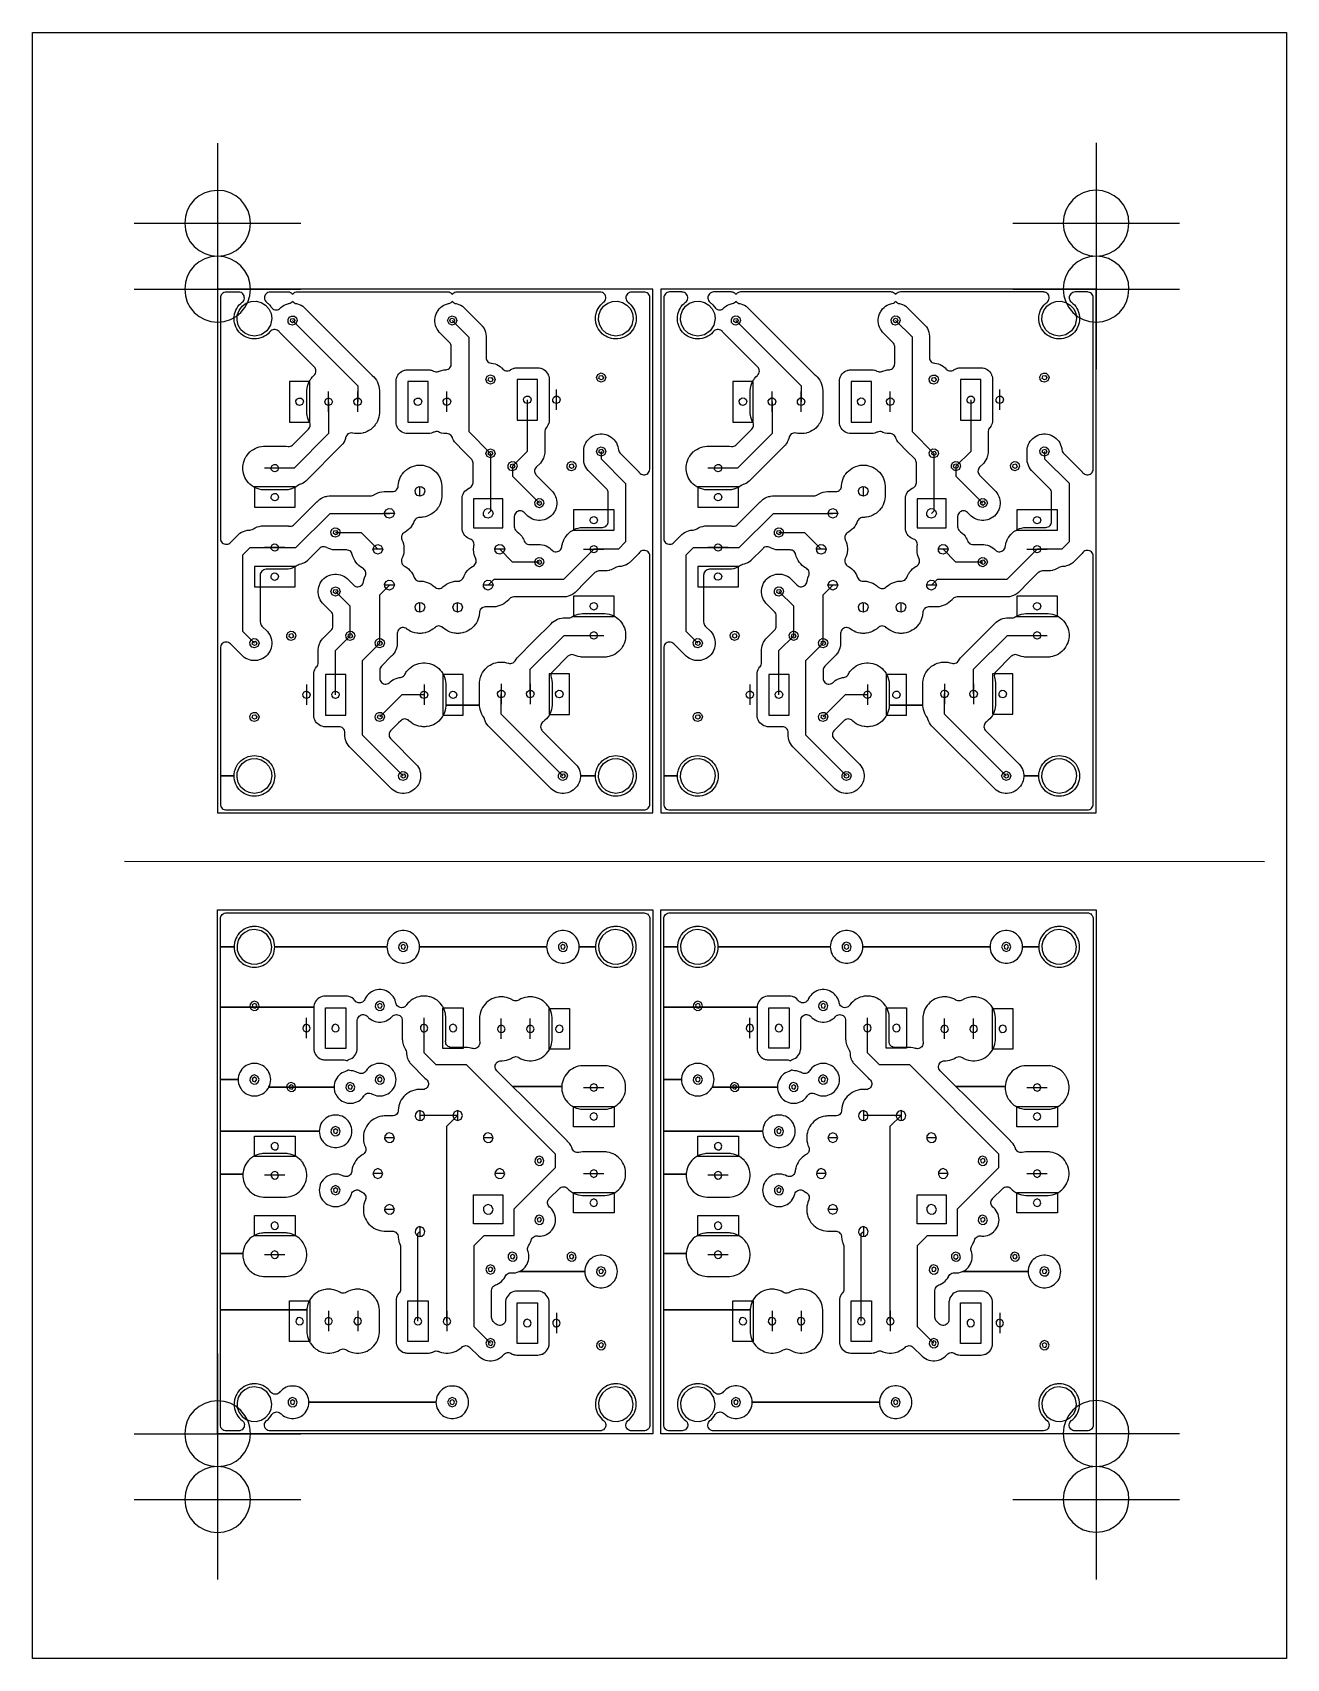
# Model space of a CAD drawing. Extents: x 0 to 215, y -1 to 279.
import ezdxf

# ---------------------------------------------------------------- set-up
doc = ezdxf.new("R2010")
doc.units = 0

msp = doc.modelspace()

# ---------------------------------------------------------------- linework, layer by layer
at = {"layer": 'Layer 1'}
for p, q in [((-0.486832, 279.4), (215.413158, 279.4)), ((-0.486832, -0.52801), (-0.486832, 279.4)), ((215.413158, 279.4), (215.413158, -0.52801)), ((31.37896, 260.354592), (31.37896, 232.76051)), ((182.62646, 260.380592), (182.62646, 232.78651)), ((30.236414, 252.111587), (29.172244, 251.78125)), ((31.378958, 252.226766), (30.236414, 252.111587)), ((32.490132, 252.116827), (31.378958, 252.226766)), ((31.378958, 252.226766), (31.378958, 252.226766)), ((33.548473, 251.795222), (32.490132, 252.116827)), ((181.484914, 252.137587), (180.420744, 251.80725)), ((182.627458, 252.252766), (181.484914, 252.137587)), ((183.738632, 252.142827), (182.627458, 252.252766)), ((182.627458, 252.252766), (182.627458, 252.252766)), ((184.796973, 251.821222), (183.738632, 252.142827)), ((26.677956, 249.727263), (26.155259, 248.764265)), ((27.370218, 250.566291), (26.677956, 249.727263)), ((28.209246, 251.258553), (27.370218, 250.566291)), ((29.172244, 251.78125), (28.209246, 251.258553)), ((34.524242, 251.274271), (33.548473, 251.795222)), ((35.387699, 250.566291), (34.524242, 251.274271)), ((36.095679, 249.702834), (35.387699, 250.566291)), ((36.61663, 248.727065), (36.095679, 249.702834)), ((177.926456, 249.753263), (177.403759, 248.790265)), ((178.618718, 250.592291), (177.926456, 249.753263)), ((179.457746, 251.284553), (178.618718, 250.592291)), ((180.420744, 251.80725), (179.457746, 251.284553)), ((185.772742, 251.300271), (184.796973, 251.821222)), ((186.636199, 250.592291), (185.772742, 251.300271)), ((187.344179, 249.728834), (186.636199, 250.592291)), ((187.86513, 248.753065), (187.344179, 249.728834)), ((17.030031, 246.557551), (42.192385, 246.557551)), ((25.824922, 247.700095), (25.709744, 246.557551)), ((25.709744, 246.557551), (25.824922, 245.415006)), ((26.155259, 248.764265), (25.824922, 247.700095)), ((31.37896, 249.001592), (31.37896, 221.40751)), ((36.938234, 247.668724), (36.61663, 248.727065)), ((36.932995, 245.415006), (37.048173, 246.557551)), ((37.048173, 246.557551), (36.938234, 247.668724)), ((42.192385, 246.557551), (45.727875, 246.557551)), ((168.277531, 246.583551), (193.439885, 246.583551)), ((177.073422, 247.726095), (176.958244, 246.583551)), ((176.958244, 246.583551), (177.073422, 245.441006)), ((177.403759, 248.790265), (177.073422, 247.726095)), ((182.62646, 249.027592), (182.62646, 221.43351)), ((188.186734, 247.694724), (187.86513, 248.753065)), ((188.181495, 245.441006), (188.296673, 246.583551)), ((188.296673, 246.583551), (188.186734, 247.694724)), ((193.439885, 246.583551), (196.975375, 246.583551)), ((25.824922, 245.415006), (26.155259, 244.350836)), ((26.155259, 244.350836), (26.677956, 243.387839)), ((36.07996, 243.387839), (36.602658, 244.350836)), ((36.602658, 244.350836), (36.932995, 245.415006)), ((177.073422, 245.441006), (177.403759, 244.376836)), ((177.403759, 244.376836), (177.926456, 243.413839)), ((187.32846, 243.413839), (187.851158, 244.376836)), ((187.851158, 244.376836), (188.181495, 245.441006)), ((26.677956, 243.387839), (27.370218, 242.54881)), ((27.370218, 242.54881), (28.209246, 241.856549)), ((28.209246, 241.856549), (29.172244, 241.333851)), ((29.172244, 241.333851), (30.236414, 241.003514)), ((30.236414, 240.758587), (29.172244, 240.42825)), ((30.236414, 241.003514), (31.378958, 240.888336)), ((31.378958, 240.873766), (30.236414, 240.758587)), ((31.378958, 240.888336), (32.521503, 241.003514)), ((32.490132, 240.763827), (31.378958, 240.873766)), ((31.378958, 240.873766), (31.378958, 240.873766)), ((33.548473, 240.442222), (32.490132, 240.763827)), ((32.521503, 241.003514), (33.585673, 241.333851)), ((33.585673, 241.333851), (34.54867, 241.856549)), ((34.54867, 241.856549), (35.387699, 242.54881)), ((35.387699, 242.54881), (36.07996, 243.387839)), ((177.926456, 243.413839), (178.618718, 242.57481)), ((178.618718, 242.57481), (179.457746, 241.882549)), ((179.457746, 241.882549), (180.420744, 241.359851)), ((180.420744, 241.359851), (181.484914, 241.029514)), ((181.484914, 240.784587), (180.420744, 240.45425)), ((181.484914, 241.029514), (182.627458, 240.914336)), ((182.627458, 240.899766), (181.484914, 240.784587)), ((182.627458, 240.914336), (183.770003, 241.029514)), ((183.738632, 240.789827), (182.627458, 240.899766)), ((182.627458, 240.899766), (182.627458, 240.899766)), ((184.796973, 240.468222), (183.738632, 240.789827)), ((183.770003, 241.029514), (184.834173, 241.359851)), ((184.834173, 241.359851), (185.79717, 241.882549)), ((185.79717, 241.882549), (186.636199, 242.57481)), ((186.636199, 242.57481), (187.32846, 243.413839)), ((26.677956, 238.374263), (26.155259, 237.411265)), ((27.370218, 239.213291), (26.677956, 238.374263)), ((28.209246, 239.905553), (27.370218, 239.213291)), ((29.172244, 240.42825), (28.209246, 239.905553)), ((34.524242, 239.921271), (33.548473, 240.442222)), ((35.387699, 239.213291), (34.524242, 239.921271)), ((36.095679, 238.349834), (35.387699, 239.213291)), ((36.61663, 237.374065), (36.095679, 238.349834)), ((177.926456, 238.400263), (177.403759, 237.437265)), ((178.618718, 239.239291), (177.926456, 238.400263)), ((179.457746, 239.931553), (178.618718, 239.239291)), ((180.420744, 240.45425), (179.457746, 239.931553)), ((185.772742, 239.947271), (184.796973, 240.468222)), ((186.636199, 239.239291), (185.772742, 239.947271)), ((187.344179, 238.375834), (186.636199, 239.239291)), ((187.86513, 237.400065), (187.344179, 238.375834)), ((17.030031, 235.204551), (42.192385, 235.204551)), ((25.824922, 236.347095), (25.709744, 235.204551)), ((25.709744, 235.204551), (25.824922, 234.062006)), ((26.155259, 237.411265), (25.824922, 236.347095)), ((106.2974, 235.227), (31.3674, 235.227)), ((31.3674, 235.227), (31.3674, 145.057)), ((36.938234, 236.315724), (36.61663, 237.374065)), ((36.932995, 234.062006), (37.048173, 235.204551)), ((37.048173, 235.204551), (36.938234, 236.315724)), ((42.192385, 235.204551), (45.727875, 235.204551)), ((106.2974, 145.057), (106.2974, 235.227)), ((182.6342, 235.228), (107.7042, 235.228)), ((107.7042, 235.228), (107.7042, 145.058)), ((168.277531, 235.230551), (193.439885, 235.230551)), ((177.073422, 236.373095), (176.958244, 235.230551)), ((176.958244, 235.230551), (177.073422, 234.088006)), ((177.403759, 237.437265), (177.073422, 236.373095)), ((182.6342, 145.058), (182.6342, 235.228)), ((188.186734, 236.341724), (187.86513, 237.400065)), ((188.181495, 234.088006), (188.296673, 235.230551)), ((188.296673, 235.230551), (188.186734, 236.341724)), ((193.439885, 235.230551), (196.975375, 235.230551)), ((25.824922, 234.062006), (26.155259, 232.997836)), ((26.155259, 232.997836), (26.677956, 232.034839)), ((31.8794, 233.8788), (31.8679, 233.7275)), ((31.8679, 233.7275), (31.8679, 192.2876)), ((31.9301, 234.0745), (31.8794, 233.8788)), ((32.0191, 234.2559), (31.9301, 234.0745)), ((32.1428, 234.4158), (32.0191, 234.2559)), ((32.2962, 234.5474), (32.1428, 234.4158)), ((32.4729, 234.6455), (32.2962, 234.5474)), ((32.6658, 234.706), (32.4729, 234.6455)), ((32.8669, 234.7265), (32.6658, 234.706)), ((34.9892, 234.7265), (32.8669, 234.7265)), ((34.8815, 232.2074), (35.1124, 232.4925)), ((35.0179, 234.7261), (34.9892, 234.7265)), ((35.2183, 234.6999), (35.0179, 234.7261)), ((35.1124, 232.4925), (35.1124, 232.4925)), ((35.1124, 232.4925), (35.1125, 232.4925)), ((35.1125, 232.4925), (35.3719, 232.7519)), ((35.4093, 234.6338), (35.2183, 234.6999)), ((35.3719, 232.752), (35.6179, 232.9511)), ((35.3719, 232.7519), (35.3719, 232.752)), ((35.3719, 232.752), (35.3719, 232.752)), ((35.5832, 234.5307), (35.4093, 234.6338)), ((35.7327, 234.3947), (35.5832, 234.5307)), ((35.596079, 232.268318), (36.311241, 232.797195)), ((35.6179, 232.9511), (35.7613, 233.0936)), ((35.8518, 234.2314), (35.7327, 234.3947)), ((35.7613, 233.0936), (35.8731, 233.262)), ((35.9356, 234.0474), (35.8518, 234.2314)), ((35.8731, 233.262), (35.9487, 233.4494)), ((35.9806, 233.8504), (35.9356, 234.0474)), ((35.9487, 233.4494), (35.985, 233.6483)), ((35.985, 233.6483), (35.9806, 233.8504)), ((36.07996, 232.034839), (36.602658, 232.997836)), ((36.311241, 232.797195), (37.132129, 233.089354)), ((36.602658, 232.997836), (36.932995, 234.062006)), ((37.132129, 233.089354), (38.002335, 233.133574)), ((38.002335, 233.133574), (38.86545, 232.918637)), ((38.86545, 232.918637), (39.627749, 232.460306)), ((39.4581, 233.8788), (39.4479, 233.6769)), ((39.4479, 233.6769), (39.4785, 233.4771)), ((39.5088, 234.0745), (39.4581, 233.8788)), ((39.4785, 233.4771), (39.5487, 233.2875)), ((39.5978, 234.2559), (39.5088, 234.0745)), ((39.5487, 233.2875), (39.6556, 233.116)), ((39.7216, 234.4158), (39.5978, 234.2559)), ((39.627749, 232.460306), (40.211809, 231.813709)), ((39.6556, 233.116), (39.7949, 232.9695)), ((39.8749, 234.5474), (39.7216, 234.4158)), ((39.7949, 232.9695), (39.8169, 232.9511)), ((39.8169, 232.9511), (39.9811, 232.8182)), ((40.0517, 234.6455), (39.8749, 234.5474)), ((39.9811, 232.8182), (40.0629, 232.7519)), ((40.2445, 234.706), (40.0517, 234.6455)), ((40.0629, 232.7519), (40.3223, 232.4925)), ((40.4456, 234.7265), (40.2445, 234.706)), ((40.3223, 232.4925), (40.5533, 232.2074)), ((43.4775, 234.7265), (40.4456, 234.7265)), ((42.5484, 232.2609), (42.8337, 232.4402)), ((42.8337, 232.4402), (43.1373, 232.5865)), ((43.1373, 232.5865), (43.4554, 232.6978)), ((43.4554, 232.6978), (43.6113, 232.7334)), ((43.557, 234.7233), (43.4775, 234.7265)), ((43.7558, 234.687), (43.557, 234.7233)), ((43.6113, 232.7334), (43.6998, 232.7535)), ((43.6998, 232.7535), (43.8913, 232.8182)), ((43.9432, 234.6113), (43.7558, 234.687)), ((43.8913, 232.8182), (44.0659, 232.9201)), ((44.1116, 234.4994), (43.9432, 234.6113)), ((44.0659, 232.9201), (44.2163, 233.0551)), ((44.254, 234.356), (44.1116, 234.4994)), ((44.2163, 233.0551), (44.2863, 233.1497)), ((44.2874, 234.3049), (44.254, 234.356)), ((44.2863, 233.1497), (44.3073, 233.116)), ((44.3732, 234.4158), (44.2874, 234.3049)), ((44.3073, 233.116), (44.4466, 232.9695)), ((44.5266, 234.5474), (44.3732, 234.4158)), ((44.4466, 232.9695), (44.6125, 232.854)), ((44.7033, 234.6455), (44.5266, 234.5474)), ((44.6125, 232.854), (44.7982, 232.7743)), ((44.8962, 234.706), (44.7033, 234.6455)), ((44.7982, 232.7743), (44.875, 232.7535)), ((44.875, 232.7535), (44.9385, 232.7391)), ((45.0973, 234.7265), (44.8962, 234.706)), ((44.9385, 232.7391), (45.1194, 232.6978)), ((70.9775, 234.7265), (45.0973, 234.7265)), ((45.1194, 232.6978), (45.4375, 232.5865)), ((45.4375, 232.5865), (45.7411, 232.4402)), ((45.7411, 232.4402), (46.0264, 232.2609)), ((70.0484, 232.2609), (70.3337, 232.4402)), ((70.3337, 232.4402), (70.6373, 232.5865)), ((70.6373, 232.5865), (70.9554, 232.6978)), ((70.9554, 232.6978), (71.1113, 232.7334)), ((71.057, 234.7233), (70.9775, 234.7265)), ((71.2558, 234.687), (71.057, 234.7233)), ((71.1113, 232.7334), (71.1998, 232.7535)), ((71.1998, 232.7535), (71.3913, 232.8182)), ((71.4432, 234.6113), (71.2558, 234.687)), ((71.3913, 232.8182), (71.5659, 232.9201)), ((71.6116, 234.4994), (71.4432, 234.6113)), ((71.5659, 232.9201), (71.7163, 233.0551)), ((71.754, 234.356), (71.6116, 234.4994)), ((71.7163, 233.0551), (71.7863, 233.1497)), ((71.7874, 234.3049), (71.754, 234.356)), ((71.7863, 233.1497), (71.8073, 233.116)), ((71.8732, 234.4158), (71.7874, 234.3049)), ((71.8073, 233.116), (71.9466, 232.9695)), ((72.0266, 234.5474), (71.8732, 234.4158)), ((71.9466, 232.9695), (72.1125, 232.854)), ((72.2033, 234.6455), (72.0266, 234.5474)), ((72.1125, 232.854), (72.2982, 232.7743)), ((72.3962, 234.706), (72.2033, 234.6455)), ((72.2982, 232.7743), (72.375, 232.7535)), ((72.375, 232.7535), (72.4385, 232.7391)), ((72.5973, 234.7265), (72.3962, 234.706)), ((72.4385, 232.7391), (72.6194, 232.6978)), ((97.2192, 234.7265), (72.5973, 234.7265)), ((72.6194, 232.6978), (72.9375, 232.5865)), ((72.9375, 232.5865), (73.2411, 232.4402)), ((73.2411, 232.4402), (73.5264, 232.2609)), ((97.1115, 232.2074), (97.3424, 232.4925)), ((97.2479, 234.7261), (97.2192, 234.7265)), ((97.4483, 234.6999), (97.2479, 234.7261)), ((97.3424, 232.4925), (97.3424, 232.4925)), ((97.3424, 232.4925), (97.3425, 232.4925)), ((97.3425, 232.4925), (97.6019, 232.7519)), ((97.6393, 234.6338), (97.4483, 234.6999)), ((97.6019, 232.752), (97.8479, 232.9511)), ((97.6019, 232.7519), (97.6019, 232.752)), ((97.6019, 232.752), (97.6019, 232.752)), ((97.8132, 234.5307), (97.6393, 234.6338)), ((97.9627, 234.3947), (97.8132, 234.5307)), ((97.826083, 232.268318), (98.541244, 232.797195)), ((97.8479, 232.9511), (97.9913, 233.0936)), ((98.0818, 234.2314), (97.9627, 234.3947)), ((97.9913, 233.0936), (98.1031, 233.262)), ((98.1656, 234.0474), (98.0818, 234.2314)), ((98.1031, 233.262), (98.1787, 233.4494)), ((98.2106, 233.8504), (98.1656, 234.0474)), ((98.1787, 233.4494), (98.215, 233.6483)), ((98.215, 233.6483), (98.2106, 233.8504)), ((98.541244, 232.797195), (99.362132, 233.089354)), ((99.362132, 233.089354), (100.232338, 233.133574)), ((100.232338, 233.133574), (101.095453, 232.918637)), ((101.095453, 232.918637), (101.857752, 232.460306)), ((101.6881, 233.8788), (101.6779, 233.6769)), ((101.6779, 233.6769), (101.7085, 233.4771)), ((101.7388, 234.0745), (101.6881, 233.8788)), ((101.7085, 233.4771), (101.7787, 233.2875)), ((101.8278, 234.2559), (101.7388, 234.0745)), ((101.7787, 233.2875), (101.8856, 233.116)), ((101.9516, 234.4158), (101.8278, 234.2559)), ((101.857752, 232.460306), (102.441812, 231.813709)), ((101.8856, 233.116), (102.0249, 232.9695)), ((102.1049, 234.5474), (101.9516, 234.4158)), ((102.0249, 232.9695), (102.0469, 232.9511)), ((102.0469, 232.9511), (102.2111, 232.8182)), ((102.2817, 234.6455), (102.1049, 234.5474)), ((102.2111, 232.8182), (102.2929, 232.7519)), ((102.4745, 234.706), (102.2817, 234.6455)), ((102.2929, 232.7519), (102.5523, 232.4925)), ((102.6756, 234.7265), (102.4745, 234.706)), ((102.5523, 232.4925), (102.7833, 232.2074)), ((104.7979, 234.7265), (102.6756, 234.7265)), ((104.9492, 234.715), (104.7979, 234.7265)), ((105.1449, 234.6643), (104.9492, 234.715)), ((105.3263, 234.5753), (105.1449, 234.6643)), ((105.4862, 234.4516), (105.3263, 234.5753)), ((105.6178, 234.2982), (105.4862, 234.4516)), ((105.7159, 234.1215), (105.6178, 234.2982)), ((105.7765, 233.9286), (105.7159, 234.1215)), ((105.7969, 233.7275), (105.7765, 233.9286)), ((105.7969, 204.2386), (105.7969, 233.7275)), ((108.2162, 233.8798), (108.2047, 233.7285)), ((108.2047, 233.7285), (108.2047, 192.2886)), ((108.2669, 234.0755), (108.2162, 233.8798)), ((108.3559, 234.2569), (108.2669, 234.0755)), ((108.4796, 234.4168), (108.3559, 234.2569)), ((108.633, 234.5484), (108.4796, 234.4168)), ((108.8097, 234.6465), (108.633, 234.5484)), ((109.0026, 234.707), (108.8097, 234.6465)), ((109.2037, 234.7275), (109.0026, 234.707)), ((111.326, 234.7275), (109.2037, 234.7275)), ((111.2183, 232.2084), (111.4492, 232.4935)), ((111.3547, 234.7271), (111.326, 234.7275)), ((111.5551, 234.7009), (111.3547, 234.7271)), ((111.4492, 232.4935), (111.4492, 232.4935)), ((111.4492, 232.4935), (111.4493, 232.4935)), ((111.4493, 232.4935), (111.7087, 232.7529)), ((111.7461, 234.6348), (111.5551, 234.7009)), ((111.7087, 232.753), (111.9547, 232.9521)), ((111.7087, 232.7529), (111.7087, 232.753)), ((111.7087, 232.753), (111.7087, 232.753)), ((111.92, 234.5317), (111.7461, 234.6348)), ((112.0695, 234.3957), (111.92, 234.5317)), ((111.932879, 232.269318), (112.648041, 232.798195)), ((111.9547, 232.9521), (112.0981, 233.0946)), ((112.1886, 234.2324), (112.0695, 234.3957)), ((112.0981, 233.0946), (112.2099, 233.263)), ((112.2724, 234.0484), (112.1886, 234.2324)), ((112.2099, 233.263), (112.2855, 233.4504)), ((112.3174, 233.8514), (112.2724, 234.0484)), ((112.2855, 233.4504), (112.3218, 233.6493)), ((112.3218, 233.6493), (112.3174, 233.8514)), ((112.648041, 232.798195), (113.468929, 233.090354)), ((113.468929, 233.090354), (114.339135, 233.134574)), ((114.339135, 233.134574), (115.20225, 232.919637)), ((115.20225, 232.919637), (115.964549, 232.461306)), ((115.7949, 233.8798), (115.7847, 233.6779)), ((115.7847, 233.6779), (115.8153, 233.4781)), ((115.8456, 234.0755), (115.7949, 233.8798)), ((115.8153, 233.4781), (115.8855, 233.2885)), ((115.9346, 234.2569), (115.8456, 234.0755)), ((115.8855, 233.2885), (115.9924, 233.117)), ((116.0584, 234.4168), (115.9346, 234.2569)), ((115.964549, 232.461306), (116.548609, 231.814709)), ((115.9924, 233.117), (116.1317, 232.9705)), ((116.2117, 234.5484), (116.0584, 234.4168)), ((116.1317, 232.9705), (116.1537, 232.9521)), ((116.1537, 232.9521), (116.3179, 232.8192)), ((116.3885, 234.6465), (116.2117, 234.5484)), ((116.3179, 232.8192), (116.3997, 232.7529)), ((116.5813, 234.707), (116.3885, 234.6465)), ((116.3997, 232.7529), (116.6591, 232.4935)), ((116.7824, 234.7275), (116.5813, 234.707)), ((116.6591, 232.4935), (116.8901, 232.2084)), ((119.8143, 234.7275), (116.7824, 234.7275)), ((118.8852, 232.2619), (119.1705, 232.4412)), ((119.1705, 232.4412), (119.4741, 232.5875)), ((119.4741, 232.5875), (119.7922, 232.6988)), ((119.7922, 232.6988), (119.9481, 232.7344)), ((119.8938, 234.7243), (119.8143, 234.7275)), ((120.0926, 234.688), (119.8938, 234.7243)), ((119.9481, 232.7344), (120.0366, 232.7545)), ((120.0366, 232.7545), (120.2281, 232.8192)), ((120.28, 234.6123), (120.0926, 234.688)), ((120.2281, 232.8192), (120.4027, 232.9211)), ((120.4484, 234.5004), (120.28, 234.6123)), ((120.4027, 232.9211), (120.5531, 233.0561)), ((120.5908, 234.357), (120.4484, 234.5004)), ((120.5531, 233.0561), (120.6231, 233.1507)), ((120.6242, 234.3059), (120.5908, 234.357)), ((120.6231, 233.1507), (120.6441, 233.117)), ((120.71, 234.4168), (120.6242, 234.3059)), ((120.6441, 233.117), (120.7834, 232.9705)), ((120.8634, 234.5484), (120.71, 234.4168)), ((120.7834, 232.9705), (120.9493, 232.855)), ((121.0401, 234.6465), (120.8634, 234.5484)), ((120.9493, 232.855), (121.135, 232.7753)), ((121.233, 234.707), (121.0401, 234.6465)), ((121.135, 232.7753), (121.2118, 232.7545)), ((121.2118, 232.7545), (121.2753, 232.7401)), ((121.4341, 234.7275), (121.233, 234.707)), ((121.2753, 232.7401), (121.4562, 232.6988)), ((147.3143, 234.7275), (121.4341, 234.7275)), ((121.4562, 232.6988), (121.7743, 232.5875)), ((121.7743, 232.5875), (122.0779, 232.4412)), ((122.0779, 232.4412), (122.3632, 232.2619)), ((146.3852, 232.2619), (146.6705, 232.4412)), ((146.6705, 232.4412), (146.9741, 232.5875)), ((146.9741, 232.5875), (147.2922, 232.6988)), ((147.2922, 232.6988), (147.4481, 232.7344)), ((147.3938, 234.7243), (147.3143, 234.7275)), ((147.5926, 234.688), (147.3938, 234.7243)), ((147.4481, 232.7344), (147.5366, 232.7545)), ((147.5366, 232.7545), (147.7281, 232.8192)), ((147.78, 234.6123), (147.5926, 234.688)), ((147.7281, 232.8192), (147.9027, 232.9211)), ((147.9484, 234.5004), (147.78, 234.6123)), ((147.9027, 232.9211), (148.0531, 233.0561)), ((148.0908, 234.357), (147.9484, 234.5004)), ((148.0531, 233.0561), (148.1231, 233.1507)), ((148.1242, 234.3059), (148.0908, 234.357)), ((148.1231, 233.1507), (148.1441, 233.117)), ((148.21, 234.4168), (148.1242, 234.3059)), ((148.1441, 233.117), (148.2834, 232.9705)), ((148.3634, 234.5484), (148.21, 234.4168)), ((148.2834, 232.9705), (148.4493, 232.855)), ((148.5401, 234.6465), (148.3634, 234.5484)), ((148.4493, 232.855), (148.635, 232.7753)), ((148.733, 234.707), (148.5401, 234.6465)), ((148.635, 232.7753), (148.7118, 232.7545)), ((148.7118, 232.7545), (148.7753, 232.7401)), ((148.9341, 234.7275), (148.733, 234.707)), ((148.7753, 232.7401), (148.9562, 232.6988)), ((173.556, 234.7275), (148.9341, 234.7275)), ((148.9562, 232.6988), (149.2743, 232.5875)), ((149.2743, 232.5875), (149.5779, 232.4412)), ((149.5779, 232.4412), (149.8632, 232.2619)), ((173.4483, 232.2084), (173.6792, 232.4935)), ((173.5847, 234.7271), (173.556, 234.7275)), ((173.7851, 234.7009), (173.5847, 234.7271)), ((173.6792, 232.4935), (173.6792, 232.4935)), ((173.6792, 232.4935), (173.6793, 232.4935)), ((173.6793, 232.4935), (173.9387, 232.7529)), ((173.9761, 234.6348), (173.7851, 234.7009)), ((173.9387, 232.753), (174.1847, 232.9521)), ((173.9387, 232.7529), (173.9387, 232.753)), ((173.9387, 232.753), (173.9387, 232.753)), ((174.15, 234.5317), (173.9761, 234.6348)), ((174.2995, 234.3957), (174.15, 234.5317)), ((174.162883, 232.269318), (174.878044, 232.798195)), ((174.1847, 232.9521), (174.3281, 233.0946)), ((174.4186, 234.2324), (174.2995, 234.3957)), ((174.3281, 233.0946), (174.4399, 233.263)), ((174.5024, 234.0484), (174.4186, 234.2324)), ((174.4399, 233.263), (174.5155, 233.4504)), ((174.5474, 233.8514), (174.5024, 234.0484)), ((174.5155, 233.4504), (174.5518, 233.6493)), ((174.5518, 233.6493), (174.5474, 233.8514)), ((174.878044, 232.798195), (175.698932, 233.090354)), ((175.698932, 233.090354), (176.569138, 233.134574)), ((176.569138, 233.134574), (177.432253, 232.919637)), ((177.073422, 234.088006), (177.403759, 233.023836)), ((177.403759, 233.023836), (177.926456, 232.060839)), ((177.432253, 232.919637), (178.194552, 232.461306)), ((178.0249, 233.8798), (178.0147, 233.6779)), ((178.0147, 233.6779), (178.0453, 233.4781)), ((178.0756, 234.0755), (178.0249, 233.8798)), ((178.0453, 233.4781), (178.1155, 233.2885)), ((178.1646, 234.2569), (178.0756, 234.0755)), ((178.1155, 233.2885), (178.2224, 233.117)), ((178.2884, 234.4168), (178.1646, 234.2569)), ((178.194552, 232.461306), (178.778612, 231.814709)), ((178.2224, 233.117), (178.3617, 232.9705)), ((178.4417, 234.5484), (178.2884, 234.4168)), ((178.3617, 232.9705), (178.3837, 232.9521)), ((178.3837, 232.9521), (178.5479, 232.8192)), ((178.6185, 234.6465), (178.4417, 234.5484)), ((178.5479, 232.8192), (178.6297, 232.7529)), ((178.8113, 234.707), (178.6185, 234.6465)), ((178.6297, 232.7529), (178.8891, 232.4935)), ((179.0124, 234.7275), (178.8113, 234.707)), ((178.8891, 232.4935), (179.1201, 232.2084)), ((181.1347, 234.7275), (179.0124, 234.7275)), ((181.286, 234.716), (181.1347, 234.7275)), ((181.4817, 234.6653), (181.286, 234.716)), ((181.6631, 234.5763), (181.4817, 234.6653)), ((181.823, 234.4526), (181.6631, 234.5763)), ((181.9546, 234.2992), (181.823, 234.4526)), ((182.0527, 234.1225), (181.9546, 234.2992)), ((182.1133, 233.9296), (182.0527, 234.1225)), ((182.1337, 233.7285), (182.1133, 233.9296)), ((182.1337, 204.2396), (182.1337, 233.7285)), ((187.32846, 232.060839), (187.851158, 233.023836)), ((187.851158, 233.023836), (188.181495, 234.088006)), ((26.677956, 232.034839), (27.370218, 231.19581)), ((27.370218, 231.19581), (28.209246, 230.503549)), ((28.209246, 230.503549), (29.172244, 229.980851)), ((29.172244, 229.980851), (30.236414, 229.650514)), ((30.236414, 229.650514), (31.378958, 229.535336)), ((31.378958, 229.535336), (32.521503, 229.650514)), ((32.521503, 229.650514), (33.585673, 229.980851)), ((33.585673, 229.980851), (34.54867, 230.503549)), ((34.2121, 230.147), (34.2313, 230.5134)), ((34.2313, 229.7806), (34.2121, 230.147)), ((34.2313, 230.5134), (34.2887, 230.8758)), ((34.2313, 230.5134), (34.2313, 230.5134)), ((34.2533, 229.6415), (34.2313, 229.7806)), ((34.2887, 229.4182), (34.2533, 229.6415)), ((34.2887, 230.8758), (34.3113, 230.9601)), ((34.3113, 230.9601), (34.3837, 231.2302)), ((34.3837, 231.2302), (34.5151, 231.5727)), ((34.5151, 231.5727), (34.6817, 231.8996)), ((34.54867, 230.503549), (35.387699, 231.19581)), ((34.6817, 231.8997), (34.8815, 232.2074)), ((34.6817, 231.8996), (34.6817, 231.8997)), ((34.730823, 229.862063), (34.775044, 230.732269)), ((34.945761, 228.998948), (34.730823, 229.862063)), ((34.775044, 230.732269), (35.067203, 231.553157)), ((34.8815, 232.2074), (34.8815, 232.2074)), ((35.067203, 231.553157), (35.596079, 232.268318)), ((35.387699, 231.19581), (36.07996, 232.034839)), ((40.211809, 231.813709), (40.585677, 231.026666)), ((40.7174, 230.146998), (40.489038, 228.998948)), ((40.5533, 232.2074), (40.6248, 232.0972)), ((40.585677, 231.026666), (40.7174, 230.146998)), ((40.6248, 232.0972), (40.7514, 231.9397)), ((40.7514, 231.9397), (40.9072, 231.8109)), ((40.9072, 231.8109), (41.0857, 231.7161)), ((41.0857, 231.7161), (41.2797, 231.6592)), ((41.2797, 231.6592), (41.4811, 231.6425)), ((41.4811, 231.6425), (41.6818, 231.6667)), ((41.6818, 231.6667), (41.8735, 231.7308)), ((41.8735, 231.7308), (42.0484, 231.8321)), ((42.0484, 231.8321), (42.169, 231.9349)), ((42.169, 231.9349), (42.2849, 232.0508)), ((42.2849, 232.0508), (42.5484, 232.2609)), ((43.502772, 229.966072), (43.721715, 230.375685)), ((43.548296, 229.503853), (43.502772, 229.966072)), ((43.721715, 230.375685), (44.131328, 230.594628)), ((43.917848, 229.656927), (44.004557, 230.092843)), ((44.2874, 229.41), (43.917848, 229.656927)), ((44.004557, 230.092843), (44.440473, 230.179552)), ((44.131328, 230.594628), (44.593547, 230.549104)), ((44.2874, 229.81), (55.4974, 218.6)), ((44.440473, 230.179552), (44.6874, 229.81)), ((44.6874, 229.81), (44.570243, 229.527157)), ((44.593547, 230.549104), (44.952576, 230.254456)), ((45.0874, 229.81), (44.853085, 229.244315)), ((44.952576, 230.254456), (45.0874, 229.81)), ((46.0264, 232.2609), (46.2899, 232.0508)), ((46.2899, 232.0508), (57.7019, 220.6388)), ((68.7869, 229.9785), (68.8246, 230.3134)), ((68.7869, 229.6415), (68.7869, 229.9785)), ((68.7869, 229.9785), (68.7869, 229.9785)), ((68.8246, 229.3066), (68.7869, 229.6415)), ((68.7869, 229.6415), (68.7869, 229.6415)), ((68.8246, 230.3134), (68.8996, 230.6419)), ((68.8246, 230.3134), (68.8246, 230.3134)), ((68.8996, 230.642), (69.0109, 230.96)), ((68.8996, 230.6419), (68.8996, 230.642)), ((69.0109, 230.96), (69.1572, 231.2637)), ((69.1572, 231.2637), (69.2121, 231.3511)), ((69.2121, 231.3511), (69.3365, 231.549)), ((69.3365, 231.549), (69.5466, 231.8125)), ((69.5466, 231.8125), (69.7849, 232.0508)), ((69.7849, 232.0508), (70.0484, 232.2609)), ((70.987399, 229.81), (71.221714, 230.375685)), ((71.221714, 229.244315), (70.987399, 229.81)), ((71.221714, 230.375685), (71.787399, 230.61)), ((71.387399, 229.81), (71.504556, 230.092843)), ((71.504556, 229.527157), (71.387399, 229.81)), ((71.504556, 230.092843), (71.787399, 230.21)), ((71.787399, 230.61), (72.353084, 230.375685)), ((71.787399, 230.21), (72.070242, 230.092843)), ((71.7874, 229.81), (74.6174, 226.98)), ((72.070242, 230.092843), (72.187399, 229.81)), ((72.187399, 229.81), (72.070242, 229.527157)), ((72.353084, 230.375685), (72.587399, 229.81)), ((72.587399, 229.81), (72.353084, 229.244315)), ((73.5264, 232.2609), (73.7899, 232.0508)), ((73.7899, 232.0508), (76.8582, 228.9825)), ((96.4421, 230.147), (96.4613, 230.5134)), ((96.4613, 229.7806), (96.4421, 230.147)), ((96.4613, 230.5134), (96.5187, 230.8758)), ((96.4613, 230.5134), (96.4613, 230.5134)), ((96.4833, 229.6415), (96.4613, 229.7806)), ((96.5187, 229.4182), (96.4833, 229.6415)), ((96.5187, 230.8758), (96.5413, 230.9601)), ((96.5413, 230.9601), (96.6137, 231.2302)), ((96.6137, 231.2302), (96.7451, 231.5727)), ((96.7451, 231.5727), (96.9117, 231.8996)), ((96.9117, 231.8997), (97.1115, 232.2074)), ((96.9117, 231.8996), (96.9117, 231.8997)), ((96.960827, 229.862063), (97.005047, 230.732269)), ((97.175764, 228.998948), (96.960827, 229.862063)), ((97.005047, 230.732269), (97.297206, 231.553157)), ((97.1115, 232.2074), (97.1115, 232.2074)), ((97.297206, 231.553157), (97.826083, 232.268318)), ((102.441812, 231.813709), (102.81568, 231.026666)), ((102.947403, 230.146998), (102.719042, 228.998948)), ((102.7833, 232.2074), (102.9831, 231.8997)), ((102.81568, 231.026666), (102.947403, 230.146998)), ((102.9831, 231.8997), (103.1497, 231.5727)), ((103.1497, 231.5727), (103.2811, 231.2302)), ((103.2811, 231.2302), (103.3761, 230.8758)), ((103.3761, 230.8758), (103.4335, 230.5134)), ((103.4335, 229.7806), (103.3761, 229.4182)), ((103.4335, 230.5134), (103.4527, 230.147)), ((103.4527, 230.147), (103.4335, 229.7806)), ((110.5489, 230.148), (110.5681, 230.5144)), ((110.5681, 229.7816), (110.5489, 230.148)), ((110.5681, 230.5144), (110.6255, 230.8768)), ((110.5681, 230.5144), (110.5681, 230.5144)), ((110.5901, 229.6425), (110.5681, 229.7816)), ((110.6255, 229.4192), (110.5901, 229.6425)), ((110.6255, 230.8768), (110.6481, 230.9611)), ((110.6481, 230.9611), (110.7205, 231.2312)), ((110.7205, 231.2312), (110.8519, 231.5737)), ((110.8519, 231.5737), (111.0185, 231.9006)), ((111.0185, 231.9007), (111.2183, 232.2084)), ((111.0185, 231.9006), (111.0185, 231.9007)), ((111.067623, 229.863063), (111.111844, 230.733269)), ((111.282561, 228.999948), (111.067623, 229.863063)), ((111.111844, 230.733269), (111.404003, 231.554157)), ((111.2183, 232.2084), (111.2183, 232.2084)), ((111.404003, 231.554157), (111.932879, 232.269318)), ((116.548609, 231.814709), (116.922477, 231.027666)), ((117.0542, 230.147998), (116.825838, 228.999948)), ((116.8901, 232.2084), (116.9616, 232.0982)), ((116.922477, 231.027666), (117.0542, 230.147998)), ((116.9616, 232.0982), (117.0882, 231.9407)), ((117.0882, 231.9407), (117.244, 231.8119)), ((117.244, 231.8119), (117.4225, 231.7171)), ((117.4225, 231.7171), (117.6165, 231.6602)), ((117.6165, 231.6602), (117.8179, 231.6435)), ((117.8179, 231.6435), (118.0186, 231.6677)), ((118.0186, 231.6677), (118.2103, 231.7318)), ((118.2103, 231.7318), (118.3852, 231.8331)), ((118.3852, 231.8331), (118.5058, 231.9359)), ((118.5058, 231.9359), (118.6217, 232.0518)), ((118.6217, 232.0518), (118.8852, 232.2619)), ((119.839572, 229.967072), (120.058515, 230.376685)), ((119.885096, 229.504853), (119.839572, 229.967072)), ((120.058515, 230.376685), (120.468128, 230.595628)), ((120.254648, 229.657927), (120.341357, 230.093843)), ((120.6242, 229.411), (120.254648, 229.657927)), ((120.341357, 230.093843), (120.777273, 230.180552)), ((120.468128, 230.595628), (120.930347, 230.550104)), ((120.6242, 229.811), (131.8342, 218.601)), ((120.777273, 230.180552), (121.0242, 229.811)), ((121.0242, 229.811), (120.907043, 229.528157)), ((120.930347, 230.550104), (121.289376, 230.255456)), ((121.4242, 229.811), (121.189885, 229.245315)), ((121.289376, 230.255456), (121.4242, 229.811)), ((122.3632, 232.2619), (122.6267, 232.0518)), ((122.6267, 232.0518), (134.0387, 220.6398)), ((145.1237, 229.9795), (145.1614, 230.3144)), ((145.1237, 229.6425), (145.1237, 229.9795)), ((145.1237, 229.9795), (145.1237, 229.9795)), ((145.1614, 229.3076), (145.1237, 229.6425)), ((145.1237, 229.6425), (145.1237, 229.6425)), ((145.1614, 230.3144), (145.2364, 230.6429)), ((145.1614, 230.3144), (145.1614, 230.3144)), ((145.2364, 230.643), (145.3477, 230.961)), ((145.2364, 230.6429), (145.2364, 230.643)), ((145.3477, 230.961), (145.494, 231.2647)), ((145.494, 231.2647), (145.5489, 231.3521)), ((145.5489, 231.3521), (145.6733, 231.55)), ((145.6733, 231.55), (145.8834, 231.8135)), ((145.8834, 231.8135), (146.1217, 232.0518)), ((146.1217, 232.0518), (146.3852, 232.2619)), ((147.339571, 229.967072), (147.558514, 230.376685)), ((147.385095, 229.504853), (147.339571, 229.967072)), ((147.558514, 230.376685), (147.968127, 230.595628)), ((147.724199, 229.811), (147.841356, 230.093843)), ((147.841356, 229.528157), (147.724199, 229.811)), ((147.841356, 230.093843), (148.124199, 230.211)), ((147.968127, 230.595628), (148.430346, 230.550104)), ((148.124199, 230.211), (148.407042, 230.093843)), ((148.1242, 229.811), (150.9542, 226.981)), ((148.407042, 230.093843), (148.524199, 229.811)), ((148.524199, 229.811), (148.407042, 229.528157)), ((148.430346, 230.550104), (148.789375, 230.255456)), ((148.924199, 229.811), (148.689884, 229.245315)), ((148.789375, 230.255456), (148.924199, 229.811)), ((149.8632, 232.2619), (150.1267, 232.0518)), ((150.1267, 232.0518), (153.195, 228.9835)), ((172.7789, 230.148), (172.7981, 230.5144)), ((172.7981, 229.7816), (172.7789, 230.148)), ((172.7981, 230.5144), (172.8555, 230.8768)), ((172.7981, 230.5144), (172.7981, 230.5144)), ((172.8201, 229.6425), (172.7981, 229.7816)), ((172.8555, 229.4192), (172.8201, 229.6425)), ((172.8555, 230.8768), (172.8781, 230.9611)), ((172.8781, 230.9611), (172.9505, 231.2312)), ((172.9505, 231.2312), (173.0819, 231.5737)), ((173.0819, 231.5737), (173.2485, 231.9006)), ((173.2485, 231.9007), (173.4483, 232.2084)), ((173.2485, 231.9006), (173.2485, 231.9007)), ((173.297627, 229.863063), (173.341847, 230.733269)), ((173.512564, 228.999948), (173.297627, 229.863063)), ((173.341847, 230.733269), (173.634006, 231.554157)), ((173.4483, 232.2084), (173.4483, 232.2084)), ((173.634006, 231.554157), (174.162883, 232.269318)), ((177.926456, 232.060839), (178.618718, 231.22181)), ((178.618718, 231.22181), (179.457746, 230.529549)), ((178.778612, 231.814709), (179.15248, 231.027666)), ((179.284203, 230.147998), (179.055842, 228.999948)), ((179.1201, 232.2084), (179.3199, 231.9007)), ((179.15248, 231.027666), (179.284203, 230.147998)), ((179.3199, 231.9007), (179.4865, 231.5737)), ((179.457746, 230.529549), (180.420744, 230.006851)), ((179.4865, 231.5737), (179.6179, 231.2312)), ((179.6179, 231.2312), (179.7129, 230.8768)), ((179.7129, 230.8768), (179.7703, 230.5144)), ((179.7703, 229.7816), (179.7129, 229.4192)), ((179.7703, 230.5144), (179.7895, 230.148)), ((179.7895, 230.148), (179.7703, 229.7816)), ((180.420744, 230.006851), (181.484914, 229.676514)), ((181.484914, 229.676514), (182.627458, 229.561336)), ((182.627458, 229.561336), (183.770003, 229.676514)), ((183.770003, 229.676514), (184.834173, 230.006851)), ((184.834173, 230.006851), (185.79717, 230.529549)), ((185.79717, 230.529549), (186.636199, 231.22181)), ((186.636199, 231.22181), (187.32846, 232.060839)), ((34.3837, 229.0638), (34.2887, 229.4182)), ((34.5151, 228.7213), (34.3837, 229.0638)), ((34.3837, 229.0638), (34.3837, 229.0638)), ((34.3837, 229.0638), (34.3837, 229.0638)), ((34.6817, 228.3944), (34.5151, 228.7213)), ((34.6817, 228.3943), (34.6817, 228.3944)), ((34.8815, 228.0866), (34.6817, 228.3943)), ((35.1124, 227.8015), (34.8815, 228.0866)), ((34.8815, 228.0866), (34.8815, 228.0866)), ((35.404092, 228.236649), (34.945761, 228.998948)), ((35.3719, 227.542), (35.1124, 227.8015)), ((35.657, 227.3111), (35.3719, 227.542)), ((36.050689, 227.652589), (35.404092, 228.236649)), ((35.9647, 227.1113), (35.657, 227.3111)), ((35.657, 227.3111), (35.657, 227.3111)), ((35.9648, 227.1113), (35.9647, 227.1113)), ((36.2917, 226.9447), (35.9648, 227.1113)), ((36.837732, 227.278721), (36.050689, 227.652589)), ((36.6342, 226.8133), (36.2917, 226.9447)), ((36.6408, 226.8115), (36.6342, 226.8133)), ((36.9886, 226.7183), (36.6408, 226.8115)), ((37.7174, 227.146998), (36.837732, 227.278721)), ((38.86545, 227.375359), (37.7174, 227.146998)), ((37.7174, 227.146998), (37.7174, 227.146998)), ((38.8006, 226.8133), (38.4462, 226.7183)), ((39.1431, 226.9447), (38.8006, 226.8133)), ((38.8006, 226.8133), (38.8006, 226.8133)), ((38.8006, 226.8133), (38.8006, 226.8133)), ((39.83872, 228.025678), (38.86545, 227.375359)), ((39.47, 227.1113), (39.1431, 226.9447)), ((39.4701, 227.1113), (39.47, 227.1113)), ((39.7778, 227.3111), (39.4701, 227.1113)), ((40.0629, 227.542), (39.7778, 227.3111)), ((39.7778, 227.3111), (39.7778, 227.3111)), ((40.489038, 228.998948), (39.83872, 228.025678)), ((40.3223, 227.8015), (40.0629, 227.5421)), ((40.0629, 227.5421), (40.0629, 227.542)), ((40.0629, 227.542), (40.0629, 227.542)), ((40.4111, 227.9111), (40.3223, 227.8015)), ((40.5259, 228.0309), (40.4111, 227.9111)), ((40.6901, 228.1488), (40.5259, 228.0309)), ((40.8747, 228.2312), (40.6901, 228.1488)), ((41.0721, 228.2748), (40.8747, 228.2312)), ((41.2742, 228.2777), (41.0721, 228.2748)), ((41.4727, 228.2399), (41.2742, 228.2777)), ((41.6596, 228.1628), (41.4727, 228.2399)), ((41.8272, 228.0498), (41.6596, 228.1628)), ((41.9685, 227.9053), (41.8272, 228.0498)), ((42.0466, 227.8075), (41.9685, 227.9053)), ((48.0238, 221.8303), (42.0466, 227.8075)), ((43.842944, 229.144824), (43.548296, 229.503853)), ((44.2874, 229.01), (43.842944, 229.144824)), ((44.570243, 229.527157), (44.2874, 229.41)), ((44.2874, 229.41), (44.2874, 229.41)), ((44.853085, 229.244315), (44.2874, 229.01)), ((44.2874, 229.01), (44.2874, 229.01)), ((68.8996, 228.9781), (68.8246, 229.3066)), ((68.8246, 229.3066), (68.8246, 229.3066)), ((68.8996, 228.978), (68.8996, 228.9781)), ((69.0109, 228.66), (68.8996, 228.978)), ((69.1572, 228.3563), (69.0109, 228.66)), ((69.3365, 228.071), (69.1572, 228.3563)), ((69.5466, 227.8075), (69.3365, 228.071)), ((69.3365, 228.071), (69.3365, 228.071)), ((71.3243, 226.0298), (69.5466, 227.8075)), ((69.5466, 227.8075), (69.5466, 227.8075)), ((71.787399, 229.01), (71.221714, 229.244315)), ((71.787399, 229.41), (71.504556, 229.527157)), ((72.070242, 229.527157), (71.787399, 229.41)), ((71.787399, 229.41), (71.787399, 229.41)), ((72.353084, 229.244315), (71.787399, 229.01)), ((71.787399, 229.01), (71.787399, 229.01)), ((74.6174, 226.98), (74.6174, 210.69)), ((76.8582, 228.9825), (76.8899, 228.9429)), ((76.8899, 228.9429), (76.9008, 228.9292)), ((76.9008, 228.9292), (76.9008, 228.9292)), ((76.9008, 228.9292), (76.9628, 228.8514)), ((76.9628, 228.8514), (77.0683, 228.719)), ((77.0683, 228.719), (77.2476, 228.4337)), ((77.2476, 228.4337), (77.3939, 228.1301)), ((77.3939, 228.1301), (77.5052, 227.812)), ((77.5052, 227.812), (77.5802, 227.4834)), ((77.5802, 227.4834), (77.6179, 227.1485)), ((77.6179, 227.1485), (77.6179, 226.8115)), ((77.6179, 226.8115), (77.6179, 223.445)), ((96.6137, 229.0638), (96.5187, 229.4182)), ((96.7451, 228.7213), (96.6137, 229.0638)), ((96.6137, 229.0638), (96.6137, 229.0638)), ((96.6137, 229.0638), (96.6137, 229.0638)), ((96.9117, 228.3944), (96.7451, 228.7213)), ((96.9117, 228.3943), (96.9117, 228.3944)), ((97.1115, 228.0866), (96.9117, 228.3943)), ((97.3424, 227.8015), (97.1115, 228.0866)), ((97.1115, 228.0866), (97.1115, 228.0866)), ((97.634095, 228.236649), (97.175764, 228.998948)), ((97.6019, 227.542), (97.3424, 227.8015)), ((97.887, 227.3111), (97.6019, 227.542)), ((98.280692, 227.652589), (97.634095, 228.236649)), ((98.1947, 227.1113), (97.887, 227.3111)), ((97.887, 227.3111), (97.887, 227.3111)), ((98.1948, 227.1113), (98.1947, 227.1113)), ((98.5217, 226.9447), (98.1948, 227.1113)), ((99.067735, 227.278721), (98.280692, 227.652589)), ((98.8642, 226.8133), (98.5217, 226.9447)), ((98.8708, 226.8115), (98.8642, 226.8133)), ((99.2186, 226.7183), (98.8708, 226.8115)), ((99.947403, 227.146998), (99.067735, 227.278721)), ((101.095453, 227.375359), (99.947403, 227.146998)), ((99.947403, 227.146998), (99.947403, 227.146998)), ((101.0306, 226.8133), (100.6762, 226.7183)), ((101.3731, 226.9447), (101.0306, 226.8133)), ((101.0306, 226.8133), (101.0306, 226.8133)), ((101.0306, 226.8133), (101.0306, 226.8133)), ((102.068723, 228.025678), (101.095453, 227.375359)), ((101.7, 227.1113), (101.3731, 226.9447)), ((101.7001, 227.1113), (101.7, 227.1113)), ((102.0078, 227.3111), (101.7001, 227.1113)), ((102.2929, 227.542), (102.0078, 227.3111)), ((102.0078, 227.3111), (102.0078, 227.3111)), ((102.719042, 228.998948), (102.068723, 228.025678)), ((102.5523, 227.8015), (102.2929, 227.5421)), ((102.2929, 227.5421), (102.2929, 227.542)), ((102.2929, 227.542), (102.2929, 227.542)), ((102.5524, 227.8015), (102.5523, 227.8015)), ((102.7833, 228.0866), (102.5524, 227.8015)), ((102.5524, 227.8015), (102.5524, 227.8015)), ((102.9831, 228.3943), (102.7833, 228.0866)), ((102.7833, 228.0866), (102.7833, 228.0866)), ((103.1184, 228.6599), (102.9831, 228.3944)), ((102.9831, 228.3944), (102.9831, 228.3943)), ((103.1497, 228.7213), (103.1184, 228.6599)), ((103.2811, 229.0638), (103.1497, 228.7213)), ((103.3761, 229.4182), (103.2811, 229.0638)), ((110.7205, 229.0648), (110.6255, 229.4192)), ((110.8519, 228.7223), (110.7205, 229.0648)), ((110.7205, 229.0648), (110.7205, 229.0648)), ((110.7205, 229.0648), (110.7205, 229.0648)), ((111.0185, 228.3954), (110.8519, 228.7223)), ((111.0185, 228.3953), (111.0185, 228.3954)), ((111.2183, 228.0876), (111.0185, 228.3953)), ((111.4492, 227.8025), (111.2183, 228.0876)), ((111.2183, 228.0876), (111.2183, 228.0876)), ((111.740892, 228.237649), (111.282561, 228.999948)), ((111.7087, 227.543), (111.4492, 227.8025)), ((111.9938, 227.3121), (111.7087, 227.543)), ((112.387489, 227.653589), (111.740892, 228.237649)), ((112.3015, 227.1123), (111.9938, 227.3121)), ((111.9938, 227.3121), (111.9938, 227.3121)), ((112.3016, 227.1123), (112.3015, 227.1123)), ((112.6285, 226.9457), (112.3016, 227.1123)), ((113.174532, 227.279721), (112.387489, 227.653589)), ((112.971, 226.8143), (112.6285, 226.9457)), ((112.9776, 226.8125), (112.971, 226.8143)), ((113.3254, 226.7193), (112.9776, 226.8125)), ((114.0542, 227.147998), (113.174532, 227.279721)), ((115.20225, 227.376359), (114.0542, 227.147998)), ((114.0542, 227.147998), (114.0542, 227.147998)), ((115.1374, 226.8143), (114.783, 226.7193)), ((115.4799, 226.9457), (115.1374, 226.8143)), ((115.1374, 226.8143), (115.1374, 226.8143)), ((115.1374, 226.8143), (115.1374, 226.8143)), ((116.17552, 228.026678), (115.20225, 227.376359)), ((115.8068, 227.1123), (115.4799, 226.9457)), ((115.8069, 227.1123), (115.8068, 227.1123)), ((116.1146, 227.3121), (115.8069, 227.1123)), ((116.3997, 227.543), (116.1146, 227.3121)), ((116.1146, 227.3121), (116.1146, 227.3121)), ((116.825838, 228.999948), (116.17552, 228.026678)), ((116.6591, 227.8025), (116.3997, 227.5431)), ((116.3997, 227.5431), (116.3997, 227.543)), ((116.3997, 227.543), (116.3997, 227.543)), ((116.7479, 227.9121), (116.6591, 227.8025)), ((116.8627, 228.0319), (116.7479, 227.9121)), ((117.0269, 228.1498), (116.8627, 228.0319)), ((117.2115, 228.2322), (117.0269, 228.1498)), ((117.4089, 228.2758), (117.2115, 228.2322)), ((117.611, 228.2787), (117.4089, 228.2758)), ((117.8095, 228.2409), (117.611, 228.2787)), ((117.9964, 228.1638), (117.8095, 228.2409)), ((118.164, 228.0508), (117.9964, 228.1638)), ((118.3053, 227.9063), (118.164, 228.0508)), ((118.3834, 227.8085), (118.3053, 227.9063)), ((124.3606, 221.8313), (118.3834, 227.8085)), ((120.179744, 229.145824), (119.885096, 229.504853)), ((120.6242, 229.011), (120.179744, 229.145824)), ((120.907043, 229.528157), (120.6242, 229.411)), ((120.6242, 229.411), (120.6242, 229.411)), ((121.189885, 229.245315), (120.6242, 229.011)), ((120.6242, 229.011), (120.6242, 229.011)), ((145.2364, 228.9791), (145.1614, 229.3076)), ((145.1614, 229.3076), (145.1614, 229.3076)), ((145.2364, 228.979), (145.2364, 228.9791)), ((145.3477, 228.661), (145.2364, 228.979)), ((145.494, 228.3573), (145.3477, 228.661)), ((145.6733, 228.072), (145.494, 228.3573)), ((145.8834, 227.8085), (145.6733, 228.072)), ((145.6733, 228.072), (145.6733, 228.072)), ((147.6611, 226.0308), (145.8834, 227.8085)), ((145.8834, 227.8085), (145.8834, 227.8085)), ((147.679743, 229.145824), (147.385095, 229.504853)), ((148.124199, 229.011), (147.679743, 229.145824)), ((148.124199, 229.411), (147.841356, 229.528157)), ((148.407042, 229.528157), (148.124199, 229.411)), ((148.124199, 229.411), (148.124199, 229.411)), ((148.689884, 229.245315), (148.124199, 229.011)), ((148.124199, 229.011), (148.124199, 229.011)), ((150.9542, 226.981), (150.9542, 210.691)), ((153.195, 228.9835), (153.2267, 228.9439)), ((153.2267, 228.9439), (153.2376, 228.9302)), ((153.2376, 228.9302), (153.2376, 228.9302)), ((153.2376, 228.9302), (153.2996, 228.8524)), ((153.2996, 228.8524), (153.4051, 228.72)), ((153.4051, 228.72), (153.5844, 228.4347)), ((153.5844, 228.4347), (153.7307, 228.1311)), ((153.7307, 228.1311), (153.842, 227.813)), ((153.842, 227.813), (153.917, 227.4844)), ((153.917, 227.4844), (153.9547, 227.1495)), ((153.9547, 227.1495), (153.9547, 226.8125)), ((153.9547, 226.8125), (153.9547, 223.446)), ((172.9505, 229.0648), (172.8555, 229.4192)), ((173.0819, 228.7223), (172.9505, 229.0648)), ((172.9505, 229.0648), (172.9505, 229.0648)), ((172.9505, 229.0648), (172.9505, 229.0648)), ((173.2485, 228.3954), (173.0819, 228.7223)), ((173.2485, 228.3953), (173.2485, 228.3954)), ((173.4483, 228.0876), (173.2485, 228.3953)), ((173.6792, 227.8025), (173.4483, 228.0876)), ((173.4483, 228.0876), (173.4483, 228.0876)), ((173.970895, 228.237649), (173.512564, 228.999948)), ((173.9387, 227.543), (173.6792, 227.8025)), ((174.2238, 227.3121), (173.9387, 227.543)), ((174.617492, 227.653589), (173.970895, 228.237649)), ((174.5315, 227.1123), (174.2238, 227.3121)), ((174.2238, 227.3121), (174.2238, 227.3121)), ((174.5316, 227.1123), (174.5315, 227.1123)), ((174.8585, 226.9457), (174.5316, 227.1123)), ((175.404535, 227.279721), (174.617492, 227.653589)), ((175.201, 226.8143), (174.8585, 226.9457)), ((175.2076, 226.8125), (175.201, 226.8143)), ((175.5554, 226.7193), (175.2076, 226.8125)), ((176.284203, 227.147998), (175.404535, 227.279721)), ((177.432253, 227.376359), (176.284203, 227.147998)), ((176.284203, 227.147998), (176.284203, 227.147998)), ((177.3674, 226.8143), (177.013, 226.7193)), ((177.7099, 226.9457), (177.3674, 226.8143)), ((177.3674, 226.8143), (177.3674, 226.8143)), ((177.3674, 226.8143), (177.3674, 226.8143)), ((178.405523, 228.026678), (177.432253, 227.376359)), ((178.0368, 227.1123), (177.7099, 226.9457)), ((178.0369, 227.1123), (178.0368, 227.1123)), ((178.3446, 227.3121), (178.0369, 227.1123)), ((178.6297, 227.543), (178.3446, 227.3121)), ((178.3446, 227.3121), (178.3446, 227.3121)), ((179.055842, 228.999948), (178.405523, 228.026678)), ((178.8891, 227.8025), (178.6297, 227.5431)), ((178.6297, 227.5431), (178.6297, 227.543)), ((178.6297, 227.543), (178.6297, 227.543)), ((178.8892, 227.8025), (178.8891, 227.8025)), ((179.1201, 228.0876), (178.8892, 227.8025)), ((178.8892, 227.8025), (178.8892, 227.8025)), ((179.3199, 228.3953), (179.1201, 228.0876)), ((179.1201, 228.0876), (179.1201, 228.0876)), ((179.4552, 228.6609), (179.3199, 228.3954)), ((179.3199, 228.3954), (179.3199, 228.3953)), ((179.4865, 228.7223), (179.4552, 228.6609)), ((179.6179, 229.0648), (179.4865, 228.7223)), ((179.7129, 229.4192), (179.6179, 229.0648)), ((37.2481, 226.6772), (36.9886, 226.7183)), ((37.351, 226.6609), (37.2481, 226.6772)), ((37.7174, 226.6417), (37.351, 226.6609)), ((38.0838, 226.6609), (37.7174, 226.6417)), ((38.4462, 226.7183), (38.0838, 226.6609)), ((38.0838, 226.6609), (38.0838, 226.6609)), ((71.4378, 225.894), (71.3243, 226.0298)), ((71.5359, 225.7173), (71.4378, 225.894)), ((71.5964, 225.5244), (71.5359, 225.7173)), ((71.6169, 225.3234), (71.5964, 225.5244)), ((71.6169, 222.3375), (71.6169, 225.3234)), ((99.4781, 226.6772), (99.2186, 226.7183)), ((99.581, 226.6609), (99.4781, 226.6772)), ((99.9474, 226.6417), (99.581, 226.6609)), ((100.3138, 226.6609), (99.9474, 226.6417)), ((100.6762, 226.7183), (100.3138, 226.6609)), ((100.3138, 226.6609), (100.3138, 226.6609)), ((113.5849, 226.6782), (113.3254, 226.7193)), ((113.6878, 226.6619), (113.5849, 226.6782)), ((114.0542, 226.6427), (113.6878, 226.6619)), ((114.4206, 226.6619), (114.0542, 226.6427)), ((114.783, 226.7193), (114.4206, 226.6619)), ((114.4206, 226.6619), (114.4206, 226.6619)), ((147.7746, 225.895), (147.6611, 226.0308)), ((147.8727, 225.7183), (147.7746, 225.895)), ((147.9332, 225.5254), (147.8727, 225.7183)), ((147.9537, 225.3244), (147.9332, 225.5254)), ((147.9537, 222.3385), (147.9537, 225.3244)), ((175.8149, 226.6782), (175.5554, 226.7193)), ((175.9178, 226.6619), (175.8149, 226.6782)), ((176.2842, 226.6427), (175.9178, 226.6619)), ((176.6506, 226.6619), (176.2842, 226.6427)), ((177.013, 226.7193), (176.6506, 226.6619)), ((176.6506, 226.6619), (176.6506, 226.6619)), ((48.1506, 221.6749), (48.0238, 221.8303)), ((48.2445, 221.4959), (48.1506, 221.6749)), ((48.3004, 221.3017), (48.2445, 221.4959)), ((48.3161, 221.1002), (48.3004, 221.3017)), ((63.0331, 221.0272), (63.2718, 221.1576)), ((63.2718, 221.1576), (63.2842, 221.1644)), ((63.2842, 221.1644), (63.4669, 221.2325)), ((63.2842, 221.1644), (63.2842, 221.1644)), ((63.4669, 221.2325), (63.5524, 221.2644)), ((63.5524, 221.2644), (63.6662, 221.2891)), ((63.5524, 221.2644), (63.5524, 221.2644)), ((63.5524, 221.2644), (63.5524, 221.2644)), ((63.6662, 221.2891), (63.832, 221.3252)), ((63.832, 221.3252), (64.046, 221.3405)), ((64.046, 221.3405), (64.046, 221.3405)), ((64.046, 221.3405), (67.6888, 221.3405)), ((67.6888, 221.3405), (67.6888, 221.3405)), ((67.6888, 221.3405), (67.9028, 221.3252)), ((67.9028, 221.3252), (68.1205, 221.2778)), ((68.1205, 221.2778), (68.1824, 221.2644)), ((68.1824, 221.2644), (68.1824, 221.2644)), ((68.1824, 221.2644), (68.1824, 221.2644)), ((68.1824, 221.2644), (68.3778, 221.1915)), ((68.3778, 221.1915), (68.4506, 221.1644)), ((68.4506, 221.1644), (68.4506, 221.1644)), ((68.4506, 221.1644), (68.4506, 221.1644)), ((68.4506, 221.1644), (68.5684, 221.1)), ((69.6024, 221.1255), (69.955, 221.2325)), ((69.955, 221.2325), (70.3164, 221.3044)), ((69.955, 221.2325), (69.955, 221.2325)), ((69.955, 221.2325), (69.955, 221.2325)), ((70.3164, 221.3044), (70.6831, 221.3405)), ((70.3164, 221.3044), (70.3164, 221.3044)), ((70.3164, 221.3044), (70.3164, 221.3044)), ((70.6831, 221.3405), (70.6832, 221.3405)), ((70.6832, 221.3405), (70.7076, 221.3429)), ((70.7073, 221.3458), (70.8667, 221.37)), ((70.7076, 221.3429), (70.7073, 221.3458)), ((70.8667, 221.37), (71.0563, 221.4398)), ((71.0563, 221.4398), (71.2281, 221.5465)), ((71.2281, 221.5465), (71.3748, 221.6855)), ((71.3748, 221.6855), (71.4906, 221.8512)), ((71.4906, 221.8512), (71.5706, 222.0368)), ((71.5706, 222.0368), (71.6116, 222.2348)), ((71.6116, 222.2348), (71.6169, 222.3375)), ((77.6179, 223.445), (77.6383, 223.2439)), ((77.6383, 223.2439), (77.6989, 223.0511)), ((77.6989, 223.0511), (77.797, 222.8743)), ((77.797, 222.8743), (77.9286, 222.721)), ((77.9286, 222.721), (78.0885, 222.5972)), ((78.0885, 222.5972), (78.2699, 222.5082)), ((78.2699, 222.5082), (78.4656, 222.4576)), ((78.4656, 222.4576), (78.5009, 222.4528)), ((78.5009, 222.4528), (78.5205, 222.4505)), ((78.5205, 222.4505), (78.5205, 222.4505)), ((78.5205, 222.4505), (78.8445, 222.4126)), ((78.8445, 222.4126), (79.162, 222.3374)), ((79.162, 222.3374), (79.4685, 222.2258)), ((79.4685, 222.2258), (79.76, 222.0794)), ((79.76, 222.0794), (80.0326, 221.9002)), ((80.0326, 221.9002), (80.2825, 221.6905)), ((80.2825, 221.6905), (80.3091, 221.6622)), ((80.3091, 221.6622), (80.5095, 221.4498)), ((80.5095, 221.4498), (80.6624, 221.3176)), ((80.6624, 221.3176), (80.8388, 221.2188)), ((80.8388, 221.2188), (81.0314, 221.1576)), ((81.0314, 221.1576), (81.2324, 221.1364)), ((81.2324, 221.1364), (81.4336, 221.1561)), ((81.4336, 221.1561), (81.6267, 221.2158)), ((81.6267, 221.2158), (81.8038, 221.3133)), ((81.8038, 221.3133), (81.8348, 221.3356)), ((81.8348, 221.3356), (81.8731, 221.3642)), ((81.8731, 221.3642), (82.0116, 221.4398)), ((82.0116, 221.4398), (82.1242, 221.5014)), ((82.1242, 221.5014), (82.3253, 221.5764)), ((82.1242, 221.5014), (82.1242, 221.5014)), ((82.3253, 221.5764), (82.3924, 221.6014)), ((82.3924, 221.6014), (82.5062, 221.6261)), ((82.3924, 221.6014), (82.3924, 221.6014)), ((82.3924, 221.6014), (82.3924, 221.6014)), ((82.5062, 221.6261), (82.672, 221.6622)), ((82.672, 221.6622), (82.886, 221.6775)), ((82.886, 221.6775), (82.886, 221.6775)), ((82.886, 221.6775), (86.5288, 221.6775)), ((86.5288, 221.6775), (86.5288, 221.6775)), ((86.5288, 221.6775), (86.7428, 221.6622)), ((86.7428, 221.6622), (86.9605, 221.6148)), ((86.9605, 221.6148), (87.0224, 221.6014)), ((87.0224, 221.6014), (87.0224, 221.6014)), ((87.0224, 221.6014), (87.0224, 221.6014)), ((87.0224, 221.6014), (87.1879, 221.5397)), ((87.1879, 221.5397), (87.2906, 221.5014)), ((87.2906, 221.5014), (87.2906, 221.5014)), ((87.2906, 221.5014), (87.2906, 221.5014)), ((87.2906, 221.5014), (87.2906, 221.5014)), ((87.2906, 221.5014), (87.5417, 221.3642)), ((87.5417, 221.3642), (87.7708, 221.1927)), ((87.7708, 221.1927), (87.9731, 220.9904)), ((124.4874, 221.6759), (124.3606, 221.8313)), ((124.5813, 221.4969), (124.4874, 221.6759)), ((124.6372, 221.3027), (124.5813, 221.4969)), ((124.6529, 221.1012), (124.6372, 221.3027)), ((139.3699, 221.0282), (139.6086, 221.1586)), ((139.6086, 221.1586), (139.621, 221.1654)), ((139.621, 221.1654), (139.8037, 221.2335)), ((139.621, 221.1654), (139.621, 221.1654)), ((139.8037, 221.2335), (139.8892, 221.2654)), ((139.8892, 221.2654), (140.003, 221.2901)), ((139.8892, 221.2654), (139.8892, 221.2654)), ((139.8892, 221.2654), (139.8892, 221.2654)), ((140.003, 221.2901), (140.1688, 221.3262)), ((140.1688, 221.3262), (140.3828, 221.3415)), ((140.3828, 221.3415), (140.3828, 221.3415)), ((140.3828, 221.3415), (144.0256, 221.3415)), ((144.0256, 221.3415), (144.0256, 221.3415)), ((144.0256, 221.3415), (144.2396, 221.3262)), ((144.2396, 221.3262), (144.4573, 221.2788)), ((144.4573, 221.2788), (144.5192, 221.2654)), ((144.5192, 221.2654), (144.5192, 221.2654)), ((144.5192, 221.2654), (144.5192, 221.2654)), ((144.5192, 221.2654), (144.7146, 221.1925)), ((144.7146, 221.1925), (144.7874, 221.1654)), ((144.7874, 221.1654), (144.7874, 221.1654)), ((144.7874, 221.1654), (144.7874, 221.1654)), ((144.7874, 221.1654), (144.9052, 221.101)), ((145.9392, 221.1265), (146.2918, 221.2335)), ((146.2918, 221.2335), (146.6532, 221.3054)), ((146.2918, 221.2335), (146.2918, 221.2335)), ((146.2918, 221.2335), (146.2918, 221.2335)), ((146.6532, 221.3054), (147.0199, 221.3415)), ((146.6532, 221.3054), (146.6532, 221.3054)), ((146.6532, 221.3054), (146.6532, 221.3054)), ((147.0199, 221.3415), (147.02, 221.3415)), ((147.02, 221.3415), (147.0444, 221.3439)), ((147.0441, 221.3468), (147.2035, 221.371)), ((147.0444, 221.3439), (147.0441, 221.3468)), ((147.2035, 221.371), (147.3931, 221.4408)), ((147.3931, 221.4408), (147.5649, 221.5475)), ((147.5649, 221.5475), (147.7116, 221.6865)), ((147.7116, 221.6865), (147.8274, 221.8522)), ((147.8274, 221.8522), (147.9074, 222.0378)), ((147.9074, 222.0378), (147.9484, 222.2358)), ((147.9484, 222.2358), (147.9537, 222.3385)), ((153.9547, 223.446), (153.9751, 223.2449)), ((153.9751, 223.2449), (154.0357, 223.0521)), ((154.0357, 223.0521), (154.1338, 222.8753)), ((154.1338, 222.8753), (154.2654, 222.722)), ((154.2654, 222.722), (154.4253, 222.5982)), ((154.4253, 222.5982), (154.6067, 222.5092)), ((154.6067, 222.5092), (154.8024, 222.4586)), ((154.8024, 222.4586), (154.8377, 222.4538)), ((154.8377, 222.4538), (154.8573, 222.4515)), ((154.8573, 222.4515), (154.8573, 222.4515)), ((154.8573, 222.4515), (155.1813, 222.4136)), ((155.1813, 222.4136), (155.4988, 222.3384)), ((155.4988, 222.3384), (155.8053, 222.2268)), ((155.8053, 222.2268), (156.0968, 222.0804)), ((156.0968, 222.0804), (156.3694, 221.9012)), ((156.3694, 221.9012), (156.6193, 221.6915)), ((156.6193, 221.6915), (156.6459, 221.6632)), ((156.6459, 221.6632), (156.8463, 221.4508)), ((156.8463, 221.4508), (156.9992, 221.3186)), ((156.9992, 221.3186), (157.1756, 221.2198)), ((157.1756, 221.2198), (157.3682, 221.1586)), ((157.3682, 221.1586), (157.5692, 221.1374)), ((157.5692, 221.1374), (157.7704, 221.1571)), ((157.7704, 221.1571), (157.9635, 221.2168)), ((157.9635, 221.2168), (158.1406, 221.3143)), ((158.1406, 221.3143), (158.1716, 221.3366)), ((158.1716, 221.3366), (158.2099, 221.3652)), ((158.2099, 221.3652), (158.3484, 221.4408)), ((158.3484, 221.4408), (158.461, 221.5024)), ((158.461, 221.5024), (158.6621, 221.5774)), ((158.461, 221.5024), (158.461, 221.5024)), ((158.6621, 221.5774), (158.7292, 221.6024)), ((158.7292, 221.6024), (158.843, 221.6271)), ((158.7292, 221.6024), (158.7292, 221.6024)), ((158.7292, 221.6024), (158.7292, 221.6024)), ((158.843, 221.6271), (159.0088, 221.6632)), ((159.0088, 221.6632), (159.2228, 221.6785)), ((159.2228, 221.6785), (159.2228, 221.6785)), ((159.2228, 221.6785), (162.8656, 221.6785)), ((162.8656, 221.6785), (162.8656, 221.6785)), ((162.8656, 221.6785), (163.0796, 221.6632)), ((163.0796, 221.6632), (163.2973, 221.6158)), ((163.2973, 221.6158), (163.3592, 221.6024)), ((163.3592, 221.6024), (163.3592, 221.6024)), ((163.3592, 221.6024), (163.3592, 221.6024)), ((163.3592, 221.6024), (163.5247, 221.5407)), ((163.5247, 221.5407), (163.6274, 221.5024)), ((163.6274, 221.5024), (163.6274, 221.5024)), ((163.6274, 221.5024), (163.6274, 221.5024)), ((163.6274, 221.5024), (163.6274, 221.5024)), ((163.6274, 221.5024), (163.8785, 221.3652)), ((163.8785, 221.3652), (164.1076, 221.1937)), ((164.1076, 221.1937), (164.3099, 220.9914)), ((43.7474, 219.34), (43.7474, 212.34)), ((47.2474, 219.34), (43.7474, 219.34)), ((46.783, 218.141), (46.8549, 218.5024)), ((46.8549, 218.5024), (46.9619, 218.855)), ((46.8549, 218.5024), (46.8549, 218.5024)), ((46.8549, 218.5024), (46.8549, 218.5024)), ((46.8549, 218.5024), (46.8549, 218.5024)), ((46.9619, 218.855), (47.1029, 219.1955)), ((46.9619, 218.855), (46.9619, 218.855)), ((47.1029, 219.1955), (47.2766, 219.5205)), ((47.1029, 219.1955), (47.1029, 219.1955)), ((47.2474, 212.34), (47.2474, 219.34)), ((47.2766, 219.5205), (47.3467, 219.6254)), ((47.3467, 219.6254), (47.4813, 219.8269)), ((47.4813, 219.8269), (47.7151, 220.1117)), ((47.4813, 219.8269), (47.4813, 219.8269)), ((47.7151, 220.1117), (47.9757, 220.3723)), ((47.9757, 220.3723), (47.9882, 220.3837)), ((47.9882, 220.3837), (48.1235, 220.5339)), ((48.1235, 220.5339), (48.2258, 220.7082)), ((48.2258, 220.7082), (48.2909, 220.8996)), ((48.2909, 220.8996), (48.3161, 221.1002)), ((55.4974, 218.6), (55.4974, 215.84)), ((57.7019, 220.6388), (57.7745, 220.573)), ((57.7745, 220.573), (58.0191, 220.3723)), ((58.0191, 220.3723), (58.2797, 220.1117)), ((58.2797, 220.1117), (58.5135, 219.8269)), ((58.5135, 219.8269), (58.7182, 219.5205)), ((58.7182, 219.5205), (58.8919, 219.1955)), ((58.8919, 219.1955), (59.0329, 218.855)), ((59.0329, 218.855), (59.1399, 218.5024)), ((59.1399, 218.5024), (59.2118, 218.141)), ((62.1169, 219.4114), (62.1322, 219.6254)), ((62.1169, 212.2686), (62.1169, 219.4114)), ((62.1322, 219.6254), (62.193, 219.905)), ((62.1322, 219.6254), (62.1322, 219.6254)), ((62.1322, 219.6254), (62.1322, 219.6254)), ((62.193, 219.905), (62.293, 220.1732)), ((62.193, 219.905), (62.193, 219.905)), ((62.293, 220.1732), (62.4302, 220.4243)), ((62.293, 220.1732), (62.293, 220.1732)), ((62.293, 220.1732), (62.293, 220.1732)), ((62.4302, 220.4243), (62.6017, 220.6534)), ((62.6017, 220.6534), (62.804, 220.8557)), ((62.804, 220.8557), (63.0331, 221.0272)), ((64.1174, 219.34), (64.1174, 212.34)), ((67.6174, 219.34), (64.1174, 219.34)), ((67.6174, 212.34), (67.6174, 219.34)), ((68.5684, 221.1), (68.7547, 221.0216)), ((68.7547, 221.0216), (68.9529, 220.9823)), ((68.9529, 220.9823), (69.1551, 220.9837)), ((69.1551, 220.9837), (69.3528, 221.0257)), ((69.3528, 221.0257), (69.4294, 221.0539)), ((69.4294, 221.0539), (69.5171, 221.0902)), ((69.5171, 221.0902), (69.6024, 221.1255)), ((69.6024, 221.1255), (69.6024, 221.1255)), ((69.6024, 221.1255), (69.6024, 221.1255)), ((77.557399, 219.649996), (77.791714, 220.215681)), ((77.791714, 219.084311), (77.557399, 219.649996)), ((77.791714, 220.215681), (78.357399, 220.449996)), ((78.357399, 218.849996), (77.791714, 219.084311)), ((77.987847, 219.496923), (78.074556, 219.932839)), ((78.357399, 219.249996), (77.987847, 219.496923)), ((78.074556, 219.932839), (78.510472, 220.019548)), ((78.357399, 220.449996), (78.923084, 220.215681)), ((78.640242, 219.367153), (78.357399, 219.249996)), ((78.357399, 219.249996), (78.357399, 219.249996)), ((78.923084, 219.084311), (78.357399, 218.849996)), ((78.357399, 218.849996), (78.357399, 218.849996)), ((78.510472, 220.019548), (78.757399, 219.649996)), ((78.757399, 219.649996), (78.640242, 219.367153)), ((78.923084, 220.215681), (79.157399, 219.649996)), ((79.157399, 219.649996), (78.923084, 219.084311)), ((82.9574, 219.677), (82.9574, 212.677)), ((86.4574, 219.677), (82.9574, 219.677)), ((86.4574, 212.677), (86.4574, 219.677)), ((87.9731, 220.9904), (88.1446, 220.7613)), ((88.1446, 220.7613), (88.2818, 220.5102)), ((88.2818, 220.5102), (88.3138, 220.4243)), ((88.3138, 220.4243), (88.3427, 220.3468)), ((88.3427, 220.3468), (88.3818, 220.242)), ((88.3818, 220.242), (88.4426, 219.9624)), ((88.4426, 219.9624), (88.4579, 219.7484)), ((88.4579, 219.7484), (88.4579, 212.6056)), ((96.607402, 219.987002), (96.841717, 220.552687)), ((96.841717, 219.421317), (96.607402, 219.987002)), ((96.841717, 220.552687), (97.407402, 220.787002)), ((97.407402, 219.187002), (96.841717, 219.421317)), ((97.03785, 219.833929), (97.124559, 220.269845)), ((97.407402, 219.587002), (97.03785, 219.833929)), ((97.124559, 220.269845), (97.560475, 220.356554)), ((97.407402, 220.787002), (97.973087, 220.552687)), ((97.690245, 219.704159), (97.407402, 219.587002)), ((97.407402, 219.587002), (97.407402, 219.587002)), ((97.973087, 219.421317), (97.407402, 219.187002)), ((97.407402, 219.187002), (97.407402, 219.187002)), ((97.560475, 220.356554), (97.807402, 219.987002)), ((97.807402, 219.987002), (97.690245, 219.704159)), ((97.973087, 220.552687), (98.207402, 219.987002)), ((98.207402, 219.987002), (97.973087, 219.421317)), ((120.0842, 219.341), (120.0842, 212.341)), ((123.5842, 219.341), (120.0842, 219.341)), ((123.1198, 218.142), (123.1917, 218.5034)), ((123.1917, 218.5034), (123.2987, 218.856)), ((123.1917, 218.5034), (123.1917, 218.5034)), ((123.1917, 218.5034), (123.1917, 218.5034)), ((123.1917, 218.5034), (123.1917, 218.5034)), ((123.2987, 218.856), (123.4397, 219.1965)), ((123.2987, 218.856), (123.2987, 218.856)), ((123.4397, 219.1965), (123.6134, 219.5215)), ((123.4397, 219.1965), (123.4397, 219.1965)), ((123.5842, 212.341), (123.5842, 219.341)), ((123.6134, 219.5215), (123.6835, 219.6264)), ((123.6835, 219.6264), (123.8181, 219.8279)), ((123.8181, 219.8279), (124.0519, 220.1127)), ((123.8181, 219.8279), (123.8181, 219.8279)), ((124.0519, 220.1127), (124.3125, 220.3733)), ((124.3125, 220.3733), (124.325, 220.3847)), ((124.325, 220.3847), (124.4603, 220.5349)), ((124.4603, 220.5349), (124.5626, 220.7092)), ((124.5626, 220.7092), (124.6277, 220.9006)), ((124.6277, 220.9006), (124.6529, 221.1012)), ((131.8342, 218.601), (131.8342, 215.841)), ((134.0387, 220.6398), (134.1113, 220.574)), ((134.1113, 220.574), (134.3559, 220.3733)), ((134.3559, 220.3733), (134.6165, 220.1127)), ((134.6165, 220.1127), (134.8503, 219.8279)), ((134.8503, 219.8279), (135.055, 219.5215)), ((135.055, 219.5215), (135.2287, 219.1965)), ((135.2287, 219.1965), (135.3697, 218.856)), ((135.3697, 218.856), (135.4767, 218.5034)), ((135.4767, 218.5034), (135.5486, 218.142)), ((138.4537, 219.4124), (138.469, 219.6264)), ((138.4537, 212.2696), (138.4537, 219.4124)), ((138.469, 219.6264), (138.5298, 219.906)), ((138.469, 219.6264), (138.469, 219.6264)), ((138.469, 219.6264), (138.469, 219.6264)), ((138.5298, 219.906), (138.6298, 220.1742)), ((138.5298, 219.906), (138.5298, 219.906)), ((138.6298, 220.1742), (138.767, 220.4253)), ((138.6298, 220.1742), (138.6298, 220.1742)), ((138.6298, 220.1742), (138.6298, 220.1742)), ((138.767, 220.4253), (138.9385, 220.6544)), ((138.9385, 220.6544), (139.1408, 220.8567)), ((139.1408, 220.8567), (139.3699, 221.0282)), ((140.4542, 219.341), (140.4542, 212.341)), ((143.9542, 219.341), (140.4542, 219.341)), ((143.9542, 212.341), (143.9542, 219.341)), ((144.9052, 221.101), (145.0915, 221.0226)), ((145.0915, 221.0226), (145.2897, 220.9833)), ((145.2897, 220.9833), (145.4919, 220.9847)), ((145.4919, 220.9847), (145.6896, 221.0267)), ((145.6896, 221.0267), (145.7662, 221.0549)), ((145.7662, 221.0549), (145.8539, 221.0912)), ((145.8539, 221.0912), (145.9392, 221.1265)), ((145.9392, 221.1265), (145.9392, 221.1265)), ((145.9392, 221.1265), (145.9392, 221.1265)), ((153.909571, 219.807068), (154.128514, 220.216681)), ((153.955095, 219.344849), (153.909571, 219.807068)), ((154.249743, 218.98582), (153.955095, 219.344849)), ((154.128514, 220.216681), (154.538127, 220.435624)), ((154.694199, 218.850996), (154.249743, 218.98582)), ((154.324647, 219.497923), (154.411356, 219.933839)), ((154.694199, 219.250996), (154.324647, 219.497923)), ((154.411356, 219.933839), (154.847272, 220.020548)), ((154.538127, 220.435624), (155.000346, 220.3901)), ((154.977042, 219.368153), (154.694199, 219.250996)), ((154.694199, 219.250996), (154.694199, 219.250996)), ((155.259884, 219.085311), (154.694199, 218.850996)), ((154.694199, 218.850996), (154.694199, 218.850996)), ((154.847272, 220.020548), (155.094199, 219.650996)), ((155.094199, 219.650996), (154.977042, 219.368153)), ((155.000346, 220.3901), (155.359375, 220.095452)), ((155.494199, 219.650996), (155.259884, 219.085311)), ((155.359375, 220.095452), (155.494199, 219.650996)), ((159.2942, 219.678), (159.2942, 212.678)), ((162.7942, 219.678), (159.2942, 219.678)), ((162.7942, 212.678), (162.7942, 219.678)), ((164.3099, 220.9914), (164.4814, 220.7623)), ((164.4814, 220.7623), (164.6186, 220.5112)), ((164.6186, 220.5112), (164.6506, 220.4253)), ((164.6506, 220.4253), (164.6795, 220.3478)), ((164.6795, 220.3478), (164.7186, 220.243)), ((164.7186, 220.243), (164.7794, 219.9634)), ((164.7794, 219.9634), (164.7947, 219.7494)), ((164.7947, 219.7494), (164.7947, 212.6066)), ((172.959574, 220.144074), (173.178517, 220.553687)), ((173.005098, 219.681855), (172.959574, 220.144074)), ((173.299746, 219.322826), (173.005098, 219.681855)), ((173.178517, 220.553687), (173.58813, 220.77263)), ((173.744202, 219.188002), (173.299746, 219.322826)), ((173.37465, 219.834929), (173.461359, 220.270845)), ((173.744202, 219.588002), (173.37465, 219.834929)), ((173.461359, 220.270845), (173.897275, 220.357554)), ((173.58813, 220.77263), (174.050349, 220.727106)), ((174.027045, 219.705159), (173.744202, 219.588002)), ((173.744202, 219.588002), (173.744202, 219.588002)), ((174.309887, 219.422317), (173.744202, 219.188002)), ((173.744202, 219.188002), (173.744202, 219.188002)), ((173.897275, 220.357554), (174.144202, 219.988002)), ((174.144202, 219.988002), (174.027045, 219.705159)), ((174.050349, 220.727106), (174.409378, 220.432458)), ((174.544202, 219.988002), (174.309887, 219.422317)), ((174.409378, 220.432458), (174.544202, 219.988002)), ((44.85989, 215.966808), (45.037781, 216.299618)), ((44.896878, 215.591255), (44.85989, 215.966808)), ((45.136279, 215.299544), (44.896878, 215.591255)), ((45.037781, 216.299618), (45.370591, 216.477509)), ((45.370591, 216.477509), (45.746144, 216.440521)), ((45.746144, 216.440521), (46.037855, 216.20112)), ((46.1474, 215.839999), (45.957019, 215.38038)), ((46.037855, 216.20112), (46.1474, 215.839999)), ((46.7469, 217.7742), (46.754, 217.8468)), ((46.7469, 213.9058), (46.7469, 217.7742)), ((46.754, 217.8468), (46.783, 218.141)), ((49.8474, 215.839999), (50.037781, 216.299618)), ((50.037781, 215.38038), (49.8474, 215.839999)), ((50.037781, 216.299618), (50.4974, 216.489999)), ((50.4974, 214.09), (50.4974, 217.59)), ((50.4974, 216.489999), (50.957019, 216.299618)), ((50.4974, 215.84), (50.4974, 210.34)), ((50.957019, 216.299618), (51.1474, 215.839999)), ((51.1474, 215.839999), (50.957019, 215.38038)), ((54.85989, 215.966808), (55.037781, 216.299618)), ((54.896878, 215.591255), (54.85989, 215.966808)), ((55.136279, 215.299544), (54.896878, 215.591255)), ((55.037781, 216.299618), (55.370591, 216.477509)), ((55.370591, 216.477509), (55.746144, 216.440521)), ((55.4974, 214.09), (55.4974, 217.59)), ((55.746144, 216.440521), (56.037855, 216.20112)), ((56.1474, 215.839999), (55.957019, 215.38038)), ((56.037855, 216.20112), (56.1474, 215.839999)), ((59.2118, 218.141), (59.2479, 217.7742)), ((59.2479, 217.7742), (59.2479, 213.9058)), ((65.229891, 215.966808), (65.407782, 216.299618)), ((65.266879, 215.591255), (65.229891, 215.966808)), ((65.50628, 215.299544), (65.266879, 215.591255)), ((65.407782, 216.299618), (65.740592, 216.477509)), ((65.740592, 216.477509), (66.116145, 216.440521)), ((66.116145, 216.440521), (66.407856, 216.20112)), ((66.517401, 215.839999), (66.32702, 215.38038)), ((66.407856, 216.20112), (66.517401, 215.839999)), ((70.229891, 215.966808), (70.407782, 216.299618)), ((70.266879, 215.591255), (70.229891, 215.966808)), ((70.50628, 215.299544), (70.266879, 215.591255)), ((70.407782, 216.299618), (70.740592, 216.477509)), ((70.740592, 216.477509), (71.116145, 216.440521)), ((70.8674, 214.09), (70.8674, 217.59)), ((71.116145, 216.440521), (71.407856, 216.20112)), ((71.517401, 215.839999), (71.32702, 215.38038)), ((71.407856, 216.20112), (71.517401, 215.839999)), ((84.069891, 216.303806), (84.247782, 216.636616)), ((84.106879, 215.928253), (84.069891, 216.303806)), ((84.34628, 215.636542), (84.106879, 215.928253)), ((84.247782, 216.636616), (84.580592, 216.814507)), ((84.707401, 215.526997), (84.34628, 215.636542)), ((84.580592, 216.814507), (84.956145, 216.777519)), ((84.7074, 216.177), (84.7074, 207.287)), ((85.16702, 215.717378), (84.707401, 215.526997)), ((84.956145, 216.777519), (85.247856, 216.538118)), ((85.357401, 216.176997), (85.16702, 215.717378)), ((85.247856, 216.538118), (85.357401, 216.176997)), ((89.069891, 216.303806), (89.247782, 216.636616)), ((89.106879, 215.928253), (89.069891, 216.303806)), ((89.34628, 215.636542), (89.106879, 215.928253)), ((89.247782, 216.636616), (89.580592, 216.814507)), ((89.707401, 215.526997), (89.34628, 215.636542)), ((89.580592, 216.814507), (89.956145, 216.777519)), ((89.7074, 214.427), (89.7074, 217.927)), ((90.16702, 215.717378), (89.707401, 215.526997)), ((89.956145, 216.777519), (90.247856, 216.538118)), ((90.357401, 216.176997), (90.16702, 215.717378)), ((90.247856, 216.538118), (90.357401, 216.176997)), ((121.19669, 215.967808), (121.374581, 216.300618)), ((121.233678, 215.592255), (121.19669, 215.967808)), ((121.473079, 215.300544), (121.233678, 215.592255)), ((121.374581, 216.300618), (121.707391, 216.478509)), ((121.707391, 216.478509), (122.082944, 216.441521)), ((122.082944, 216.441521), (122.374655, 216.20212)), ((122.4842, 215.840999), (122.293819, 215.38138)), ((122.374655, 216.20212), (122.4842, 215.840999)), ((123.0837, 217.7752), (123.0908, 217.8478)), ((123.0837, 213.9068), (123.0837, 217.7752)), ((123.0908, 217.8478), (123.1198, 218.142)), ((126.19669, 215.967808), (126.374581, 216.300618)), ((126.233678, 215.592255), (126.19669, 215.967808)), ((126.473079, 215.300544), (126.233678, 215.592255)), ((126.374581, 216.300618), (126.707391, 216.478509)), ((126.707391, 216.478509), (127.082944, 216.441521)), ((126.8342, 214.091), (126.8342, 217.591)), ((126.8342, 215.841), (126.8342, 210.341)), ((127.082944, 216.441521), (127.374655, 216.20212)), ((127.4842, 215.840999), (127.293819, 215.38138)), ((127.374655, 216.20212), (127.4842, 215.840999)), ((131.19669, 215.967808), (131.374581, 216.300618)), ((131.233678, 215.592255), (131.19669, 215.967808)), ((131.473079, 215.300544), (131.233678, 215.592255)), ((131.374581, 216.300618), (131.707391, 216.478509)), ((131.707391, 216.478509), (132.082944, 216.441521)), ((131.8342, 214.091), (131.8342, 217.591)), ((132.082944, 216.441521), (132.374655, 216.20212)), ((132.4842, 215.840999), (132.293819, 215.38138)), ((132.374655, 216.20212), (132.4842, 215.840999)), ((135.5486, 218.142), (135.5847, 217.7752)), ((135.5847, 217.7752), (135.5847, 213.9068)), ((141.566691, 215.967808), (141.744582, 216.300618)), ((141.603679, 215.592255), (141.566691, 215.967808)), ((141.84308, 215.300544), (141.603679, 215.592255)), ((141.744582, 216.300618), (142.077392, 216.478509)), ((142.077392, 216.478509), (142.452945, 216.441521)), ((142.452945, 216.441521), (142.744656, 216.20212)), ((142.854201, 215.840999), (142.66382, 215.38138)), ((142.744656, 216.20212), (142.854201, 215.840999)), ((146.566691, 215.967808), (146.744582, 216.300618)), ((146.603679, 215.592255), (146.566691, 215.967808)), ((146.84308, 215.300544), (146.603679, 215.592255)), ((146.744582, 216.300618), (147.077392, 216.478509)), ((147.077392, 216.478509), (147.452945, 216.441521)), ((147.2042, 214.091), (147.2042, 217.591)), ((147.452945, 216.441521), (147.744656, 216.20212)), ((147.854201, 215.840999), (147.66382, 215.38138)), ((147.744656, 216.20212), (147.854201, 215.840999)), ((160.406691, 216.304806), (160.584582, 216.637616)), ((160.443679, 215.929253), (160.406691, 216.304806)), ((160.68308, 215.637542), (160.443679, 215.929253)), ((160.584582, 216.637616), (160.917392, 216.815507)), ((161.044201, 215.527997), (160.68308, 215.637542)), ((160.917392, 216.815507), (161.292945, 216.778519)), ((161.0442, 216.178), (161.0442, 207.288)), ((161.50382, 215.718378), (161.044201, 215.527997)), ((161.292945, 216.778519), (161.584656, 216.539118)), ((161.694201, 216.177997), (161.50382, 215.718378)), ((161.584656, 216.539118), (161.694201, 216.177997)), ((165.406691, 216.304806), (165.584582, 216.637616)), ((165.443679, 215.929253), (165.406691, 216.304806)), ((165.68308, 215.637542), (165.443679, 215.929253)), ((165.584582, 216.637616), (165.917392, 216.815507)), ((166.044201, 215.527997), (165.68308, 215.637542)), ((165.917392, 216.815507), (166.292945, 216.778519)), ((166.0442, 214.428), (166.0442, 217.928)), ((166.50382, 215.718378), (166.044201, 215.527997)), ((166.292945, 216.778519), (166.584656, 216.539118)), ((166.694201, 216.177997), (166.50382, 215.718378)), ((166.584656, 216.539118), (166.694201, 216.177997)), ((45.4974, 215.189999), (45.136279, 215.299544)), ((45.957019, 215.38038), (45.4974, 215.189999)), ((45.4974, 215.189999), (45.4974, 215.189999)), ((46.765, 213.7224), (46.7469, 213.9058)), ((46.783, 213.539), (46.765, 213.7224)), ((46.8549, 213.1776), (46.783, 213.539)), ((46.9619, 212.825), (46.8549, 213.1776)), ((46.8549, 213.1776), (46.8549, 213.1776)), ((47.1029, 212.4845), (46.9619, 212.825)), ((46.9619, 212.825), (46.9619, 212.825)), ((50.4974, 215.189999), (50.037781, 215.38038)), ((50.957019, 215.38038), (50.4974, 215.189999)), ((50.4974, 215.189999), (50.4974, 215.189999)), ((55.4974, 215.189999), (55.136279, 215.299544)), ((55.957019, 215.38038), (55.4974, 215.189999)), ((55.4974, 215.189999), (55.4974, 215.189999)), ((59.0329, 212.825), (58.8919, 212.4845)), ((59.1399, 213.1776), (59.0329, 212.825)), ((59.2118, 213.539), (59.1399, 213.1776)), ((59.2479, 213.9058), (59.2118, 213.539)), ((65.867401, 215.189999), (65.50628, 215.299544)), ((66.32702, 215.38038), (65.867401, 215.189999)), ((65.867401, 215.189999), (65.867401, 215.189999)), ((70.867401, 215.189999), (70.50628, 215.299544)), ((71.32702, 215.38038), (70.867401, 215.189999)), ((70.867401, 215.189999), (70.867401, 215.189999)), ((84.707401, 215.526997), (84.707401, 215.526997)), ((89.707401, 215.526997), (89.707401, 215.526997)), ((121.8342, 215.190999), (121.473079, 215.300544)), ((122.293819, 215.38138), (121.8342, 215.190999)), ((121.8342, 215.190999), (121.8342, 215.190999)), ((123.1018, 213.7234), (123.0837, 213.9068)), ((123.1198, 213.54), (123.1018, 213.7234)), ((123.1917, 213.1786), (123.1198, 213.54)), ((123.2987, 212.826), (123.1917, 213.1786)), ((123.1917, 213.1786), (123.1917, 213.1786)), ((123.4397, 212.4855), (123.2987, 212.826)), ((123.2987, 212.826), (123.2987, 212.826)), ((126.8342, 215.190999), (126.473079, 215.300544)), ((127.293819, 215.38138), (126.8342, 215.190999)), ((126.8342, 215.190999), (126.8342, 215.190999)), ((131.8342, 215.190999), (131.473079, 215.300544)), ((132.293819, 215.38138), (131.8342, 215.190999)), ((131.8342, 215.190999), (131.8342, 215.190999)), ((135.3697, 212.826), (135.2287, 212.4855)), ((135.4767, 213.1786), (135.3697, 212.826)), ((135.5486, 213.54), (135.4767, 213.1786)), ((135.5847, 213.9068), (135.5486, 213.54)), ((142.204201, 215.190999), (141.84308, 215.300544)), ((142.66382, 215.38138), (142.204201, 215.190999)), ((142.204201, 215.190999), (142.204201, 215.190999)), ((147.204201, 215.190999), (146.84308, 215.300544)), ((147.66382, 215.38138), (147.204201, 215.190999)), ((147.204201, 215.190999), (147.204201, 215.190999)), ((161.044201, 215.527997), (161.044201, 215.527997)), ((166.044201, 215.527997), (166.044201, 215.527997)), ((43.7474, 212.34), (47.2474, 212.34)), ((44.3264, 208.4123), (47.0303, 211.1163)), ((50.4974, 210.34), (44.5674, 204.41)), ((47.0303, 211.1163), (47.1581, 211.2729)), ((47.205, 212.2936), (47.1029, 212.4845)), ((47.1581, 211.2729), (47.2516, 211.4521)), ((47.2317, 212.2398), (47.205, 212.2936)), ((47.2971, 212.0485), (47.2317, 212.2398)), ((47.2516, 211.4521), (47.3072, 211.6464)), ((47.3226, 211.848), (47.2971, 212.0485)), ((47.3072, 211.6464), (47.3226, 211.848)), ((53.5491, 209.9888), (53.4612, 209.8067)), ((53.6718, 210.1494), (53.5491, 209.9888)), ((53.8243, 210.282), (53.6718, 210.1494)), ((54.0004, 210.3812), (53.8243, 210.282)), ((54.1929, 210.443), (54.0004, 210.3812)), ((54.3939, 210.4647), (54.1929, 210.443)), ((54.5951, 210.4455), (54.3939, 210.4647)), ((54.6914, 210.4264), (54.5951, 210.4455)), ((54.9464, 210.3756), (54.6914, 210.4264)), ((55.1578, 210.3548), (54.9464, 210.3756)), ((55.3131, 210.3395), (55.1578, 210.3548)), ((55.6817, 210.3395), (55.3131, 210.3395)), ((55.8817, 210.3592), (55.6817, 210.3395)), ((56.0484, 210.3756), (55.8817, 210.3592)), ((56.4098, 210.4475), (56.0484, 210.3756)), ((56.4664, 210.4647), (56.4098, 210.4475)), ((56.4098, 210.4475), (56.4098, 210.4475)), ((56.4098, 210.4475), (56.4098, 210.4475)), ((56.7624, 210.5545), (56.4664, 210.4647)), ((57.1029, 210.6955), (56.7624, 210.5545)), ((57.4279, 210.8692), (57.1029, 210.6955)), ((57.1029, 210.6955), (57.1029, 210.6955)), ((57.7343, 211.0739), (57.4279, 210.8692)), ((57.4279, 210.8692), (57.4279, 210.8692)), ((57.4279, 210.8692), (57.4279, 210.8692)), ((57.4279, 210.8692), (57.4279, 210.8692)), ((58.0191, 211.3077), (57.7343, 211.0739)), ((57.7343, 211.0739), (57.7343, 211.0739)), ((58.2797, 211.5683), (58.0191, 211.3077)), ((58.3387, 211.6402), (58.2797, 211.5683)), ((58.5135, 211.8531), (58.3387, 211.6402)), ((58.58, 211.9527), (58.5135, 211.8531)), ((58.7182, 212.1595), (58.58, 211.9527)), ((58.8919, 212.4845), (58.7182, 212.1595)), ((58.8919, 212.4845), (58.8919, 212.4845)), ((58.8919, 212.4845), (58.8919, 212.4845)), ((62.1322, 212.0546), (62.1169, 212.2686)), ((62.1335, 212.0485), (62.1322, 212.0546)), ((62.193, 211.775), (62.1335, 212.0485)), ((62.293, 211.5068), (62.193, 211.775)), ((62.193, 211.775), (62.193, 211.775)), ((62.4302, 211.2557), (62.293, 211.5068)), ((62.293, 211.5068), (62.293, 211.5068)), ((62.6017, 211.0266), (62.4302, 211.2557)), ((62.4302, 211.2557), (62.4302, 211.2557)), ((62.804, 210.8243), (62.6017, 211.0266)), ((63.0331, 210.6528), (62.804, 210.8243)), ((63.2842, 210.5156), (63.0331, 210.6528)), ((63.0331, 210.6528), (63.0331, 210.6528)), ((63.5524, 210.4156), (63.2842, 210.5156)), ((63.2842, 210.5156), (63.2842, 210.5156)), ((63.832, 210.3548), (63.5524, 210.4156)), ((63.5524, 210.4156), (63.5524, 210.4156)), ((64.0031, 210.3426), (63.832, 210.3548)), ((63.832, 210.3548), (63.832, 210.3548)), ((63.832, 210.3548), (63.832, 210.3548)), ((64.0459, 210.3395), (64.0031, 210.3426)), ((64.046, 210.3395), (64.0459, 210.3395)), ((67.6888, 210.3395), (64.046, 210.3395)), ((64.1174, 212.34), (67.6174, 212.34)), ((67.7103, 210.341), (67.6888, 210.3395)), ((67.6888, 210.3395), (67.6888, 210.3395)), ((67.9028, 210.3548), (67.7103, 210.341)), ((68.1824, 210.4156), (67.9028, 210.3548)), ((67.9028, 210.3548), (67.9028, 210.3548)), ((67.9028, 210.3548), (67.9028, 210.3548)), ((68.4506, 210.5156), (68.1824, 210.4156)), ((68.1824, 210.4156), (68.1824, 210.4156)), ((68.5684, 210.58), (68.4506, 210.5156)), ((68.4506, 210.5156), (68.4506, 210.5156)), ((68.6416, 210.6161), (68.5684, 210.58)), ((68.8337, 210.6791), (68.6416, 210.6161)), ((69.0345, 210.7021), (68.8337, 210.6791)), ((69.2358, 210.6842), (69.0345, 210.7021)), ((69.4294, 210.6261), (69.2358, 210.6842)), ((69.6024, 210.5545), (69.4294, 210.6261)), ((69.955, 210.4475), (69.6024, 210.5545)), ((69.6024, 210.5545), (69.6024, 210.5545)), ((70.3164, 210.3756), (69.955, 210.4475)), ((69.955, 210.4475), (69.955, 210.4475)), ((69.955, 210.4475), (69.955, 210.4475)), ((69.955, 210.4475), (69.955, 210.4475)), ((69.955, 210.4475), (69.955, 210.4475)), ((70.4998, 210.3576), (70.3164, 210.3756)), ((70.6831, 210.3395), (70.4998, 210.3576)), ((70.8523, 210.3395), (70.6831, 210.3395)), ((70.8704, 210.3393), (70.8523, 210.3395)), ((71.0711, 210.3153), (70.8704, 210.3393)), ((71.2628, 210.2513), (71.0711, 210.3153)), ((71.4378, 210.15), (71.2628, 210.2513)), ((71.5887, 210.0156), (71.4378, 210.15)), ((71.7095, 209.8535), (71.5887, 210.0156)), ((74.6174, 210.69), (78.3574, 206.95)), ((82.9574, 212.677), (86.4574, 212.677)), ((87.7135, 210.7905), (87.7079, 210.6849)), ((87.7079, 210.6849), (87.7079, 207.1185)), ((87.7551, 210.9883), (87.7135, 210.7905)), ((87.8357, 211.1737), (87.7551, 210.9883)), ((87.9519, 211.3391), (87.8357, 211.1737)), ((87.9731, 211.3636), (87.9519, 211.3391)), ((88.1446, 211.5927), (87.9731, 211.3636)), ((87.9731, 211.3636), (87.9731, 211.3636)), ((88.2447, 211.7759), (88.1446, 211.5927)), ((88.2818, 211.8438), (88.2447, 211.7759)), ((88.3224, 211.9527), (88.2818, 211.8438)), ((88.2818, 211.8438), (88.2818, 211.8438)), ((88.3818, 212.112), (88.3224, 211.9527)), ((88.4426, 212.3916), (88.3818, 212.112)), ((88.4579, 212.6056), (88.4426, 212.3916)), ((95.9537, 209.9172), (96.2573, 210.0635)), ((96.2573, 210.0635), (96.5754, 210.1748)), ((96.5754, 210.1748), (96.904, 210.2498)), ((96.904, 210.2498), (96.9849, 210.2589)), ((96.904, 210.2498), (96.904, 210.2498)), ((96.904, 210.2498), (96.904, 210.2498)), ((96.9849, 210.2589), (97.2389, 210.2875)), ((97.2389, 210.2875), (97.2389, 210.2875)), ((97.2389, 210.2875), (97.5759, 210.2875)), ((97.5759, 210.2875), (97.5759, 210.2875)), ((97.5759, 210.2875), (97.9108, 210.2498)), ((97.9108, 210.2498), (98.2394, 210.1748)), ((98.2394, 210.1748), (98.5575, 210.0635)), ((98.5575, 210.0635), (98.8611, 209.9172)), ((120.0842, 212.341), (123.5842, 212.341)), ((120.6632, 208.4133), (123.3671, 211.1173)), ((126.8342, 210.341), (120.9042, 204.411)), ((123.3671, 211.1173), (123.4949, 211.2739)), ((123.5418, 212.2946), (123.4397, 212.4855)), ((123.4949, 211.2739), (123.5884, 211.4531)), ((123.5685, 212.2408), (123.5418, 212.2946)), ((123.6339, 212.0495), (123.5685, 212.2408)), ((123.5884, 211.4531), (123.644, 211.6474)), ((123.6594, 211.849), (123.6339, 212.0495)), ((123.644, 211.6474), (123.6594, 211.849)), ((129.8859, 209.9898), (129.798, 209.8077)), ((130.0086, 210.1504), (129.8859, 209.9898)), ((130.1611, 210.283), (130.0086, 210.1504)), ((130.3372, 210.3822), (130.1611, 210.283)), ((130.5297, 210.444), (130.3372, 210.3822)), ((130.7307, 210.4657), (130.5297, 210.444)), ((130.9319, 210.4465), (130.7307, 210.4657)), ((131.0282, 210.4274), (130.9319, 210.4465)), ((131.2832, 210.3766), (131.0282, 210.4274)), ((131.4946, 210.3558), (131.2832, 210.3766)), ((131.6499, 210.3405), (131.4946, 210.3558)), ((132.0185, 210.3405), (131.6499, 210.3405)), ((132.2185, 210.3602), (132.0185, 210.3405)), ((132.3852, 210.3766), (132.2185, 210.3602)), ((132.7466, 210.4485), (132.3852, 210.3766)), ((132.8032, 210.4657), (132.7466, 210.4485)), ((132.7466, 210.4485), (132.7466, 210.4485)), ((132.7466, 210.4485), (132.7466, 210.4485)), ((133.0992, 210.5555), (132.8032, 210.4657)), ((133.4397, 210.6965), (133.0992, 210.5555)), ((133.7647, 210.8702), (133.4397, 210.6965)), ((133.4397, 210.6965), (133.4397, 210.6965)), ((134.0711, 211.0749), (133.7647, 210.8702)), ((133.7647, 210.8702), (133.7647, 210.8702)), ((133.7647, 210.8702), (133.7647, 210.8702)), ((133.7647, 210.8702), (133.7647, 210.8702)), ((134.3559, 211.3087), (134.0711, 211.0749)), ((134.0711, 211.0749), (134.0711, 211.0749)), ((134.6165, 211.5693), (134.3559, 211.3087)), ((134.6755, 211.6412), (134.6165, 211.5693)), ((134.8503, 211.8541), (134.6755, 211.6412)), ((134.9168, 211.9537), (134.8503, 211.8541)), ((135.055, 212.1605), (134.9168, 211.9537)), ((135.2287, 212.4855), (135.055, 212.1605)), ((135.2287, 212.4855), (135.2287, 212.4855)), ((135.2287, 212.4855), (135.2287, 212.4855)), ((138.469, 212.0556), (138.4537, 212.2696)), ((138.4703, 212.0495), (138.469, 212.0556)), ((138.5298, 211.776), (138.4703, 212.0495)), ((138.6298, 211.5078), (138.5298, 211.776)), ((138.5298, 211.776), (138.5298, 211.776)), ((138.767, 211.2567), (138.6298, 211.5078)), ((138.6298, 211.5078), (138.6298, 211.5078)), ((138.9385, 211.0276), (138.767, 211.2567)), ((138.767, 211.2567), (138.767, 211.2567)), ((139.1408, 210.8253), (138.9385, 211.0276)), ((139.3699, 210.6538), (139.1408, 210.8253)), ((139.621, 210.5166), (139.3699, 210.6538)), ((139.3699, 210.6538), (139.3699, 210.6538)), ((139.8892, 210.4166), (139.621, 210.5166)), ((139.621, 210.5166), (139.621, 210.5166)), ((140.1688, 210.3558), (139.8892, 210.4166)), ((139.8892, 210.4166), (139.8892, 210.4166)), ((140.3399, 210.3436), (140.1688, 210.3558)), ((140.1688, 210.3558), (140.1688, 210.3558)), ((140.1688, 210.3558), (140.1688, 210.3558)), ((140.3827, 210.3405), (140.3399, 210.3436)), ((140.3828, 210.3405), (140.3827, 210.3405)), ((144.0256, 210.3405), (140.3828, 210.3405)), ((140.4542, 212.341), (143.9542, 212.341)), ((144.0471, 210.342), (144.0256, 210.3405)), ((144.0256, 210.3405), (144.0256, 210.3405)), ((144.2396, 210.3558), (144.0471, 210.342)), ((144.5192, 210.4166), (144.2396, 210.3558)), ((144.2396, 210.3558), (144.2396, 210.3558)), ((144.2396, 210.3558), (144.2396, 210.3558)), ((144.7874, 210.5166), (144.5192, 210.4166)), ((144.5192, 210.4166), (144.5192, 210.4166)), ((144.9052, 210.581), (144.7874, 210.5166)), ((144.7874, 210.5166), (144.7874, 210.5166)), ((144.9784, 210.6171), (144.9052, 210.581)), ((145.1705, 210.6801), (144.9784, 210.6171)), ((145.3713, 210.7031), (145.1705, 210.6801)), ((145.5726, 210.6852), (145.3713, 210.7031)), ((145.7662, 210.6271), (145.5726, 210.6852)), ((145.9392, 210.5555), (145.7662, 210.6271)), ((146.2918, 210.4485), (145.9392, 210.5555)), ((145.9392, 210.5555), (145.9392, 210.5555)), ((146.6532, 210.3766), (146.2918, 210.4485)), ((146.2918, 210.4485), (146.2918, 210.4485)), ((146.2918, 210.4485), (146.2918, 210.4485)), ((146.2918, 210.4485), (146.2918, 210.4485)), ((146.2918, 210.4485), (146.2918, 210.4485)), ((146.8366, 210.3586), (146.6532, 210.3766)), ((147.0199, 210.3405), (146.8366, 210.3586)), ((147.1891, 210.3405), (147.0199, 210.3405)), ((147.2072, 210.3403), (147.1891, 210.3405)), ((147.4079, 210.3163), (147.2072, 210.3403)), ((147.5996, 210.2523), (147.4079, 210.3163)), ((147.7746, 210.151), (147.5996, 210.2523)), ((147.9255, 210.0166), (147.7746, 210.151)), ((148.0463, 209.8545), (147.9255, 210.0166)), ((150.9542, 210.691), (154.6942, 206.951)), ((159.2942, 212.678), (162.7942, 212.678)), ((164.0503, 210.7915), (164.0447, 210.6859)), ((164.0447, 210.6859), (164.0447, 207.1195)), ((164.0919, 210.9893), (164.0503, 210.7915)), ((164.1725, 211.1747), (164.0919, 210.9893)), ((164.2887, 211.3401), (164.1725, 211.1747)), ((164.3099, 211.3646), (164.2887, 211.3401)), ((164.4814, 211.5937), (164.3099, 211.3646)), ((164.3099, 211.3646), (164.3099, 211.3646)), ((164.5815, 211.7769), (164.4814, 211.5937)), ((164.6186, 211.8448), (164.5815, 211.7769)), ((164.6592, 211.9537), (164.6186, 211.8448)), ((164.6186, 211.8448), (164.6186, 211.8448)), ((164.7186, 212.113), (164.6592, 211.9537)), ((164.7794, 212.3926), (164.7186, 212.113)), ((164.7947, 212.6066), (164.7794, 212.3926)), ((172.2905, 209.9182), (172.5941, 210.0645)), ((172.5941, 210.0645), (172.9122, 210.1758)), ((172.9122, 210.1758), (173.2408, 210.2508)), ((173.2408, 210.2508), (173.3217, 210.2599)), ((173.2408, 210.2508), (173.2408, 210.2508)), ((173.2408, 210.2508), (173.2408, 210.2508)), ((173.3217, 210.2599), (173.5757, 210.2885)), ((173.5757, 210.2885), (173.5757, 210.2885)), ((173.5757, 210.2885), (173.9127, 210.2885)), ((173.9127, 210.2885), (173.9127, 210.2885)), ((173.9127, 210.2885), (174.2476, 210.2508)), ((174.2476, 210.2508), (174.5762, 210.1758)), ((174.5762, 210.1758), (174.8943, 210.0645)), ((174.8943, 210.0645), (175.1979, 209.9182)), ((36.6901, 206.9317), (36.9507, 207.1923)), ((36.9507, 207.1923), (37.033, 207.2598)), ((37.033, 207.2598), (37.2355, 207.4261)), ((37.2355, 207.4261), (37.5419, 207.6308)), ((37.5419, 207.6308), (37.8669, 207.8045)), ((37.5419, 207.6308), (37.5419, 207.6308)), ((37.5419, 207.6308), (37.5419, 207.6308)), ((37.8669, 207.8045), (38.2074, 207.9455)), ((37.8669, 207.8045), (37.8669, 207.8045)), ((37.8669, 207.8045), (37.8669, 207.8045)), ((38.2074, 207.9455), (38.56, 208.0525)), ((38.56, 208.0525), (38.9214, 208.1244)), ((38.56, 208.0525), (38.56, 208.0525)), ((38.56, 208.0525), (38.56, 208.0525)), ((38.9214, 208.1244), (39.2881, 208.1605)), ((38.9214, 208.1244), (38.9214, 208.1244)), ((38.9214, 208.1244), (38.9214, 208.1244)), ((39.2881, 208.1605), (39.2882, 208.1605)), ((39.2882, 208.1605), (43.1566, 208.1605)), ((43.1566, 208.1605), (43.1566, 208.1605)), ((43.1566, 208.1605), (43.522, 208.1245)), ((43.522, 208.1245), (43.7242, 208.1252)), ((43.7242, 208.1252), (43.922, 208.1665)), ((43.922, 208.1665), (44.1075, 208.2468)), ((44.1075, 208.2468), (44.2731, 208.3628)), ((44.2731, 208.3628), (44.3264, 208.4123)), ((52.7382, 208.3375), (46.5699, 202.1692)), ((52.9483, 208.601), (52.7382, 208.3375)), ((52.9484, 208.601), (52.9483, 208.601)), ((53.0913, 208.8285), (52.9484, 208.601)), ((53.1276, 208.8863), (53.0913, 208.8285)), ((53.0913, 208.8285), (53.0913, 208.8285)), ((53.0913, 208.8285), (53.0913, 208.8285)), ((53.2739, 209.1899), (53.1276, 208.8863)), ((53.1276, 208.8863), (53.1276, 208.8863)), ((53.1276, 208.8863), (53.1276, 208.8863)), ((53.1276, 208.8863), (53.1276, 208.8863)), ((53.3852, 209.508), (53.2739, 209.1899)), ((53.4262, 209.688), (53.3852, 209.508)), ((53.4612, 209.8067), (53.4262, 209.688)), ((71.7953, 209.6704), (71.7095, 209.8535)), ((71.8409, 209.5399), (71.7953, 209.6704)), ((71.9872, 209.2363), (71.8409, 209.5399)), ((72.1665, 208.951), (71.9872, 209.2363)), ((72.2641, 208.8285), (72.1665, 208.951)), ((72.3766, 208.6875), (72.2641, 208.8285)), ((72.2641, 208.8285), (72.2641, 208.8285)), ((73.6792, 207.3848), (72.3766, 208.6875)), ((75.0643, 205.9998), (73.6792, 207.3848)), ((77.557399, 206.949999), (77.791714, 207.515684)), ((77.791714, 207.515684), (78.357399, 207.749999)), ((77.987847, 206.796926), (78.074556, 207.232842)), ((78.074556, 207.232842), (78.510472, 207.319551)), ((78.357399, 207.749999), (78.923084, 207.515684)), ((78.510472, 207.319551), (78.757399, 206.949999)), ((78.923084, 207.515684), (79.157399, 206.949999)), ((84.7074, 207.287), (82.1674, 204.747)), ((94.4069, 207.4555), (94.4446, 207.7904)), ((94.4069, 205.8485), (94.4069, 207.4555)), ((94.4069, 207.4555), (94.4069, 207.4555)), ((94.4446, 207.7904), (94.5045, 208.0525)), ((94.4446, 207.7904), (94.4446, 207.7904)), ((94.4446, 207.7904), (94.4446, 207.7904)), ((94.5045, 208.0525), (94.5196, 208.119)), ((94.5196, 208.119), (94.6223, 208.4123)), ((94.5196, 208.119), (94.5196, 208.119)), ((94.6223, 208.4123), (94.6309, 208.4371)), ((94.6309, 208.4371), (94.6756, 208.5298)), ((94.6756, 208.5298), (94.7772, 208.7407)), ((94.7772, 208.7407), (94.9565, 209.026)), ((94.9565, 209.026), (95.1666, 209.2895)), ((94.9565, 209.026), (94.9565, 209.026)), ((95.1666, 209.2895), (95.4049, 209.5278)), ((95.4049, 209.5278), (95.6684, 209.7379)), ((95.6684, 209.7379), (95.9537, 209.9172)), ((96.607402, 207.287001), (96.841717, 207.852686)), ((96.841717, 206.721316), (96.607402, 207.287001)), ((96.841717, 207.852686), (97.407402, 208.087001)), ((97.03785, 207.133928), (97.124559, 207.569844)), ((97.124559, 207.569844), (97.560475, 207.656553)), ((97.4074, 207.287), (97.4074, 206.017)), ((97.407402, 208.087001), (97.973087, 207.852686)), ((97.560475, 207.656553), (97.807402, 207.287001)), ((97.807402, 207.287001), (97.690245, 207.004158)), ((97.973087, 207.852686), (98.207402, 207.287001)), ((98.207402, 207.287001), (97.973087, 206.721316)), ((98.8611, 209.9172), (99.1464, 209.7379)), ((99.1464, 209.7379), (99.4099, 209.5278)), ((99.4099, 209.5278), (99.6482, 209.2895)), ((99.6482, 209.2895), (99.8583, 209.026)), ((99.8583, 209.026), (100.0376, 208.7407)), ((100.0376, 208.7407), (100.1839, 208.4371)), ((100.1839, 208.4371), (100.2952, 208.119)), ((100.2952, 208.119), (100.3702, 207.7904)), ((100.3702, 207.7904), (100.3936, 207.5824)), ((100.3936, 207.5824), (100.4364, 207.3848)), ((100.4364, 207.3848), (100.5182, 207.2)), ((100.5182, 207.2), (100.6354, 207.0353)), ((113.0269, 206.9327), (113.2875, 207.1933)), ((113.2875, 207.1933), (113.3698, 207.2608)), ((113.3698, 207.2608), (113.5723, 207.4271)), ((113.5723, 207.4271), (113.8787, 207.6318)), ((113.8787, 207.6318), (114.2037, 207.8055)), ((113.8787, 207.6318), (113.8787, 207.6318)), ((113.8787, 207.6318), (113.8787, 207.6318)), ((114.2037, 207.8055), (114.5442, 207.9465)), ((114.2037, 207.8055), (114.2037, 207.8055)), ((114.2037, 207.8055), (114.2037, 207.8055)), ((114.5442, 207.9465), (114.8968, 208.0535)), ((114.8968, 208.0535), (115.2582, 208.1254)), ((114.8968, 208.0535), (114.8968, 208.0535)), ((114.8968, 208.0535), (114.8968, 208.0535)), ((115.2582, 208.1254), (115.6249, 208.1615)), ((115.2582, 208.1254), (115.2582, 208.1254)), ((115.2582, 208.1254), (115.2582, 208.1254)), ((115.6249, 208.1615), (115.625, 208.1615)), ((115.625, 208.1615), (119.4934, 208.1615)), ((119.4934, 208.1615), (119.4934, 208.1615)), ((119.4934, 208.1615), (119.8588, 208.1255)), ((119.8588, 208.1255), (120.061, 208.1262)), ((120.061, 208.1262), (120.2588, 208.1675)), ((120.2588, 208.1675), (120.4443, 208.2478)), ((120.4443, 208.2478), (120.6099, 208.3638)), ((120.6099, 208.3638), (120.6632, 208.4133)), ((129.075, 208.3385), (122.9067, 202.1702)), ((129.2851, 208.602), (129.075, 208.3385)), ((129.2852, 208.602), (129.2851, 208.602)), ((129.4281, 208.8295), (129.2852, 208.602)), ((129.4644, 208.8873), (129.4281, 208.8295)), ((129.4281, 208.8295), (129.4281, 208.8295)), ((129.4281, 208.8295), (129.4281, 208.8295)), ((129.6107, 209.1909), (129.4644, 208.8873)), ((129.4644, 208.8873), (129.4644, 208.8873)), ((129.4644, 208.8873), (129.4644, 208.8873)), ((129.4644, 208.8873), (129.4644, 208.8873)), ((129.722, 209.509), (129.6107, 209.1909)), ((129.763, 209.689), (129.722, 209.509)), ((129.798, 209.8077), (129.763, 209.689)), ((148.1321, 209.6714), (148.0463, 209.8545)), ((148.1777, 209.5409), (148.1321, 209.6714)), ((148.324, 209.2373), (148.1777, 209.5409)), ((148.5033, 208.952), (148.324, 209.2373)), ((148.6009, 208.8295), (148.5033, 208.952)), ((148.7134, 208.6885), (148.6009, 208.8295)), ((148.6009, 208.8295), (148.6009, 208.8295)), ((150.016, 207.3858), (148.7134, 208.6885)), ((151.4011, 206.0008), (150.016, 207.3858)), ((153.909571, 207.107071), (154.128514, 207.516684)), ((154.128514, 207.516684), (154.538127, 207.735627)), ((154.324647, 206.797926), (154.411356, 207.233842)), ((154.411356, 207.233842), (154.847272, 207.320551)), ((154.538127, 207.735627), (155.000346, 207.690103)), ((154.847272, 207.320551), (155.094199, 206.950999)), ((155.000346, 207.690103), (155.359375, 207.395455)), ((155.359375, 207.395455), (155.494199, 206.950999)), ((161.0442, 207.288), (158.5042, 204.748)), ((170.7437, 207.4565), (170.7814, 207.7914)), ((170.7437, 205.8495), (170.7437, 207.4565)), ((170.7437, 207.4565), (170.7437, 207.4565)), ((170.7814, 207.7914), (170.8413, 208.0535)), ((170.7814, 207.7914), (170.7814, 207.7914)), ((170.7814, 207.7914), (170.7814, 207.7914)), ((170.8413, 208.0535), (170.8564, 208.12)), ((170.8564, 208.12), (170.9591, 208.4133)), ((170.8564, 208.12), (170.8564, 208.12)), ((170.9591, 208.4133), (170.9677, 208.4381)), ((170.9677, 208.4381), (171.0124, 208.5308)), ((171.0124, 208.5308), (171.114, 208.7417)), ((171.114, 208.7417), (171.2933, 209.027)), ((171.2933, 209.027), (171.5034, 209.2905)), ((171.2933, 209.027), (171.2933, 209.027)), ((171.5034, 209.2905), (171.7417, 209.5288)), ((171.7417, 209.5288), (172.0052, 209.7389)), ((172.0052, 209.7389), (172.2905, 209.9182)), ((172.959574, 207.444073), (173.178517, 207.853686)), ((173.005098, 206.981854), (172.959574, 207.444073)), ((173.178517, 207.853686), (173.58813, 208.072629)), ((173.37465, 207.134928), (173.461359, 207.570844)), ((173.461359, 207.570844), (173.897275, 207.657553)), ((173.58813, 208.072629), (174.050349, 208.027105)), ((173.7442, 207.288), (173.7442, 206.018)), ((173.897275, 207.657553), (174.144202, 207.288001)), ((174.144202, 207.288001), (174.027045, 207.005158)), ((174.050349, 208.027105), (174.409378, 207.732457)), ((174.544202, 207.288001), (174.309887, 206.722316)), ((174.409378, 207.732457), (174.544202, 207.288001)), ((175.1979, 209.9182), (175.4832, 209.7389)), ((175.4832, 209.7389), (175.7467, 209.5288)), ((175.7467, 209.5288), (175.985, 209.2905)), ((175.985, 209.2905), (176.1951, 209.027)), ((176.1951, 209.027), (176.3744, 208.7417)), ((176.3744, 208.7417), (176.5207, 208.4381)), ((176.5207, 208.4381), (176.632, 208.12)), ((176.632, 208.12), (176.707, 207.7914)), ((176.707, 207.7914), (176.7304, 207.5834)), ((176.7304, 207.5834), (176.7732, 207.3858)), ((176.7732, 207.3858), (176.855, 207.201)), ((176.855, 207.201), (176.9722, 207.0363)), ((35.7219, 204.5942), (35.7332, 204.7085)), ((35.7219, 204.2257), (35.7219, 204.5942)), ((35.7332, 204.7085), (35.758, 204.961)), ((35.758, 204.961), (35.8299, 205.3224)), ((35.8299, 205.3224), (35.9369, 205.675)), ((35.8299, 205.3224), (35.8299, 205.3224)), ((35.8299, 205.3224), (35.8299, 205.3224)), ((35.8299, 205.3224), (35.8299, 205.3224)), ((35.9369, 205.675), (36.0779, 206.0155)), ((35.9369, 205.675), (35.9369, 205.675)), ((36.0779, 206.0155), (36.2516, 206.3405)), ((36.0779, 206.0155), (36.0779, 206.0155)), ((36.2516, 206.3405), (36.3282, 206.455)), ((36.3282, 206.455), (36.4563, 206.6469)), ((36.4563, 206.6469), (36.6901, 206.9317)), ((36.4563, 206.6469), (36.4563, 206.6469)), ((42.9724, 204.41), (39.4724, 204.41)), ((40.58489, 204.536807), (40.762781, 204.869617)), ((40.621878, 204.161254), (40.58489, 204.536807)), ((40.762781, 204.869617), (41.095591, 205.047508)), ((41.095591, 205.047508), (41.471144, 205.01052)), ((44.5674, 204.41), (41.2224, 204.41)), ((41.471144, 205.01052), (41.762855, 204.771119)), ((41.8724, 204.409998), (41.682019, 203.950379)), ((41.762855, 204.771119), (41.8724, 204.409998)), ((63.9859, 204.1891), (64.2923, 204.3938)), ((64.2923, 204.3938), (64.6173, 204.5675)), ((64.2923, 204.3938), (64.2923, 204.3938)), ((64.2923, 204.3938), (64.2923, 204.3938)), ((64.6173, 204.5675), (64.9578, 204.7085)), ((64.6173, 204.5675), (64.6173, 204.5675)), ((64.6173, 204.5675), (64.6173, 204.5675)), ((64.9578, 204.7085), (65.3104, 204.8155)), ((65.3104, 204.8155), (65.6718, 204.8874)), ((65.3104, 204.8155), (65.3104, 204.8155)), ((65.3104, 204.8155), (65.3104, 204.8155)), ((65.6718, 204.8874), (66.0385, 204.9235)), ((65.6718, 204.8874), (65.6718, 204.8874)), ((65.6718, 204.8874), (65.6718, 204.8874)), ((66.0385, 204.9235), (66.0386, 204.9235)), ((66.0386, 204.9235), (66.407, 204.9235)), ((66.407, 204.9235), (66.407, 204.9235)), ((66.407, 204.9235), (66.7738, 204.8874)), ((66.7738, 204.8874), (67.1352, 204.8155)), ((67.1352, 204.8155), (67.4878, 204.7085)), ((67.4878, 204.7085), (67.8283, 204.5675)), ((67.8283, 204.5675), (67.8283, 204.5675)), ((67.8283, 204.5675), (67.8283, 204.5675)), ((67.8283, 204.5675), (68.1533, 204.3938)), ((68.1533, 204.3938), (68.1533, 204.3938)), ((68.1533, 204.3938), (68.1533, 204.3938)), ((68.1533, 204.3938), (68.4597, 204.1891)), ((75.1778, 205.864), (75.0643, 205.9998)), ((75.2759, 205.6873), (75.1778, 205.864)), ((75.3364, 205.4944), (75.2759, 205.6873)), ((75.3569, 205.2934), (75.3364, 205.4944)), ((75.3569, 201.8982), (75.3569, 205.2934)), ((77.791714, 206.384314), (77.557399, 206.949999)), ((78.357399, 206.149999), (77.791714, 206.384314)), ((78.357399, 206.549999), (77.987847, 206.796926)), ((78.640242, 206.667156), (78.357399, 206.549999)), ((78.357399, 206.549999), (78.357399, 206.549999)), ((78.923084, 206.384314), (78.357399, 206.149999)), ((78.357399, 206.149999), (78.357399, 206.149999)), ((78.3574, 206.95), (78.3574, 197.0041)), ((78.757399, 206.949999), (78.640242, 206.667156)), ((79.157399, 206.949999), (78.923084, 206.384314)), ((81.382773, 204.903072), (81.601716, 205.312685)), ((81.428297, 204.440853), (81.382773, 204.903072)), ((81.722945, 204.081824), (81.428297, 204.440853)), ((81.601716, 205.312685), (82.011329, 205.531628)), ((81.797849, 204.593927), (81.884558, 205.029843)), ((82.167401, 204.347), (81.797849, 204.593927)), ((81.884558, 205.029843), (82.320474, 205.116552)), ((82.011329, 205.531628), (82.473548, 205.486104)), ((82.1674, 204.747), (82.1674, 203.0046)), ((82.450244, 204.464157), (82.167401, 204.347)), ((82.320474, 205.116552), (82.567401, 204.747)), ((82.567401, 204.747), (82.450244, 204.464157)), ((82.473548, 205.486104), (82.832577, 205.191456)), ((82.967401, 204.747), (82.733086, 204.181315)), ((82.832577, 205.191456), (82.967401, 204.747)), ((86.1182, 204.4255), (86.0246, 204.2464)), ((86.2459, 204.5822), (86.1182, 204.4255)), ((86.9482, 205.2845), (86.2459, 204.5822)), ((87.1583, 205.548), (86.9482, 205.2845)), ((87.3376, 205.8333), (87.1583, 205.548)), ((87.1583, 205.548), (87.1583, 205.548)), ((87.1583, 205.548), (87.1583, 205.548)), ((87.4839, 206.1369), (87.3376, 205.8333)), ((87.3376, 205.8333), (87.3376, 205.8333)), ((87.5581, 206.3491), (87.4839, 206.1369)), ((87.5952, 206.455), (87.5581, 206.3491)), ((87.6702, 206.7836), (87.5952, 206.455)), ((87.6985, 207.0353), (87.6702, 206.7836)), ((87.7079, 207.1185), (87.6985, 207.0353)), ((87.7079, 207.1185), (87.7079, 207.1185)), ((91.542772, 204.903072), (91.761715, 205.312685)), ((91.588296, 204.440853), (91.542772, 204.903072)), ((91.882944, 204.081824), (91.588296, 204.440853)), ((91.761715, 205.312685), (92.171328, 205.531628)), ((91.957848, 204.593927), (92.044557, 205.029843)), ((92.3274, 204.347), (91.957848, 204.593927)), ((92.044557, 205.029843), (92.480473, 205.116552)), ((92.171328, 205.531628), (92.633547, 205.486104)), ((92.610243, 204.464157), (92.3274, 204.347)), ((92.480473, 205.116552), (92.7274, 204.747)), ((92.7274, 204.747), (92.610243, 204.464157)), ((92.633547, 205.486104), (92.992576, 205.191456)), ((93.1274, 204.747), (92.893085, 204.181315)), ((92.992576, 205.191456), (93.1274, 204.747)), ((94.4086, 205.8333), (94.4069, 205.8485)), ((94.4446, 205.5136), (94.4086, 205.8333)), ((94.4086, 205.8333), (94.4086, 205.8333)), ((94.5196, 205.185), (94.4446, 205.5136)), ((94.6309, 204.867), (94.5196, 205.185)), ((94.5196, 205.185), (94.5196, 205.185)), ((94.7772, 204.5633), (94.6309, 204.867)), ((94.9565, 204.278), (94.7772, 204.5633)), ((97.407402, 206.487001), (96.841717, 206.721316)), ((97.407402, 206.887001), (97.03785, 207.133928)), ((97.4074, 206.017), (101.6374, 201.787)), ((97.690245, 207.004158), (97.407402, 206.887001)), ((97.407402, 206.887001), (97.407402, 206.887001)), ((97.973087, 206.721316), (97.407402, 206.487001)), ((97.407402, 206.487001), (97.407402, 206.487001)), ((100.6354, 207.0353), (100.6799, 206.9879)), ((100.6799, 206.9879), (103.8782, 203.7895)), ((112.0587, 204.5952), (112.07, 204.7095)), ((112.0587, 204.2267), (112.0587, 204.5952)), ((112.07, 204.7095), (112.0948, 204.962)), ((112.0948, 204.962), (112.1667, 205.3234)), ((112.1667, 205.3234), (112.2737, 205.676)), ((112.1667, 205.3234), (112.1667, 205.3234)), ((112.1667, 205.3234), (112.1667, 205.3234)), ((112.1667, 205.3234), (112.1667, 205.3234)), ((112.2737, 205.676), (112.4147, 206.0165)), ((112.2737, 205.676), (112.2737, 205.676)), ((112.4147, 206.0165), (112.5884, 206.3415)), ((112.4147, 206.0165), (112.4147, 206.0165)), ((112.5884, 206.3415), (112.665, 206.456)), ((112.665, 206.456), (112.7931, 206.6479)), ((112.7931, 206.6479), (113.0269, 206.9327)), ((112.7931, 206.6479), (112.7931, 206.6479)), ((119.3092, 204.411), (115.8092, 204.411)), ((116.92169, 204.537807), (117.099581, 204.870617)), ((116.958678, 204.162254), (116.92169, 204.537807)), ((117.099581, 204.870617), (117.432391, 205.048508)), ((117.432391, 205.048508), (117.807944, 205.01152)), ((120.9042, 204.411), (117.5592, 204.411)), ((117.807944, 205.01152), (118.099655, 204.772119)), ((118.2092, 204.410998), (118.018819, 203.951379)), ((118.099655, 204.772119), (118.2092, 204.410998)), ((140.3227, 204.1901), (140.6291, 204.3948)), ((140.6291, 204.3948), (140.9541, 204.5685)), ((140.6291, 204.3948), (140.6291, 204.3948)), ((140.6291, 204.3948), (140.6291, 204.3948)), ((140.9541, 204.5685), (141.2946, 204.7095)), ((140.9541, 204.5685), (140.9541, 204.5685)), ((140.9541, 204.5685), (140.9541, 204.5685)), ((141.2946, 204.7095), (141.6472, 204.8165)), ((141.6472, 204.8165), (142.0086, 204.8884)), ((141.6472, 204.8165), (141.6472, 204.8165)), ((141.6472, 204.8165), (141.6472, 204.8165)), ((142.0086, 204.8884), (142.3753, 204.9245)), ((142.0086, 204.8884), (142.0086, 204.8884)), ((142.0086, 204.8884), (142.0086, 204.8884)), ((142.3753, 204.9245), (142.3754, 204.9245)), ((142.3754, 204.9245), (142.7438, 204.9245)), ((142.7438, 204.9245), (142.7438, 204.9245)), ((142.7438, 204.9245), (143.1106, 204.8884)), ((143.1106, 204.8884), (143.472, 204.8165)), ((143.472, 204.8165), (143.8246, 204.7095)), ((143.8246, 204.7095), (144.1651, 204.5685)), ((144.1651, 204.5685), (144.1651, 204.5685)), ((144.1651, 204.5685), (144.1651, 204.5685)), ((144.1651, 204.5685), (144.4901, 204.3948)), ((144.4901, 204.3948), (144.4901, 204.3948)), ((144.4901, 204.3948), (144.4901, 204.3948)), ((144.4901, 204.3948), (144.7965, 204.1901)), ((151.5146, 205.865), (151.4011, 206.0008)), ((151.6127, 205.6883), (151.5146, 205.865)), ((151.6732, 205.4954), (151.6127, 205.6883)), ((151.6937, 205.2944), (151.6732, 205.4954)), ((151.6937, 201.8992), (151.6937, 205.2944)), ((153.955095, 206.644852), (153.909571, 207.107071)), ((154.249743, 206.285823), (153.955095, 206.644852)), ((154.694199, 206.150999), (154.249743, 206.285823)), ((154.694199, 206.550999), (154.324647, 206.797926)), ((154.977042, 206.668156), (154.694199, 206.550999)), ((154.694199, 206.550999), (154.694199, 206.550999)), ((155.259884, 206.385314), (154.694199, 206.150999)), ((154.694199, 206.150999), (154.694199, 206.150999)), ((154.6942, 206.951), (154.6942, 197.0051)), ((155.094199, 206.950999), (154.977042, 206.668156)), ((155.494199, 206.950999), (155.259884, 206.385314)), ((157.719573, 204.904072), (157.938516, 205.313685)), ((157.765097, 204.441853), (157.719573, 204.904072)), ((158.059745, 204.082824), (157.765097, 204.441853)), ((157.938516, 205.313685), (158.348129, 205.532628)), ((158.104201, 204.748), (158.221358, 205.030843)), ((158.221358, 204.465157), (158.104201, 204.748)), ((158.221358, 205.030843), (158.504201, 205.148)), ((158.504201, 204.348), (158.221358, 204.465157)), ((158.348129, 205.532628), (158.810348, 205.487104)), ((158.5042, 204.748), (158.5042, 203.0056)), ((158.504201, 205.148), (158.787044, 205.030843)), ((158.787044, 204.465157), (158.504201, 204.348)), ((158.504201, 204.348), (158.504201, 204.348)), ((158.787044, 205.030843), (158.904201, 204.748)), ((158.904201, 204.748), (158.787044, 204.465157)), ((158.810348, 205.487104), (159.169377, 205.192456)), ((159.304201, 204.748), (159.069886, 204.182315)), ((159.169377, 205.192456), (159.304201, 204.748)), ((162.455, 204.4265), (162.3614, 204.2474)), ((162.5827, 204.5832), (162.455, 204.4265)), ((163.285, 205.2855), (162.5827, 204.5832)), ((163.4951, 205.549), (163.285, 205.2855)), ((163.6744, 205.8343), (163.4951, 205.549)), ((163.4951, 205.549), (163.4951, 205.549)), ((163.4951, 205.549), (163.4951, 205.549)), ((163.8207, 206.1379), (163.6744, 205.8343)), ((163.6744, 205.8343), (163.6744, 205.8343)), ((163.8949, 206.3501), (163.8207, 206.1379)), ((163.932, 206.456), (163.8949, 206.3501)), ((164.007, 206.7846), (163.932, 206.456)), ((164.0353, 207.0363), (164.007, 206.7846)), ((164.0447, 207.1195), (164.0353, 207.0363)), ((164.0447, 207.1195), (164.0447, 207.1195)), ((167.879572, 204.904072), (168.098515, 205.313685)), ((167.925096, 204.441853), (167.879572, 204.904072)), ((168.219744, 204.082824), (167.925096, 204.441853)), ((168.098515, 205.313685), (168.508128, 205.532628)), ((168.294648, 204.594927), (168.381357, 205.030843)), ((168.6642, 204.348), (168.294648, 204.594927)), ((168.381357, 205.030843), (168.817273, 205.117552)), ((168.508128, 205.532628), (168.970347, 205.487104)), ((168.947043, 204.465157), (168.6642, 204.348)), ((168.6642, 204.348), (168.6642, 204.348)), ((168.817273, 205.117552), (169.0642, 204.748)), ((169.0642, 204.748), (168.947043, 204.465157)), ((168.970347, 205.487104), (169.329376, 205.192456)), ((169.4642, 204.748), (169.229885, 204.182315)), ((169.329376, 205.192456), (169.4642, 204.748)), ((170.7454, 205.8343), (170.7437, 205.8495)), ((170.7814, 205.5146), (170.7454, 205.8343)), ((170.7454, 205.8343), (170.7454, 205.8343)), ((170.8564, 205.186), (170.7814, 205.5146)), ((170.9677, 204.868), (170.8564, 205.186)), ((170.8564, 205.186), (170.8564, 205.186)), ((171.114, 204.5643), (170.9677, 204.868)), ((171.2933, 204.279), (171.114, 204.5643)), ((173.299746, 206.622825), (173.005098, 206.981854)), ((173.744202, 206.488001), (173.299746, 206.622825)), ((173.744202, 206.888001), (173.37465, 207.134928)), ((173.7442, 206.018), (177.9742, 201.788)), ((174.027045, 207.005158), (173.744202, 206.888001)), ((173.744202, 206.888001), (173.744202, 206.888001)), ((174.309887, 206.722316), (173.744202, 206.488001)), ((173.744202, 206.488001), (173.744202, 206.488001)), ((176.9722, 207.0363), (177.0167, 206.9889)), ((177.0167, 206.9889), (180.215, 203.7905)), ((35.7439, 204.0022), (35.7219, 204.2257)), ((35.758, 203.859), (35.7439, 204.0022)), ((35.8299, 203.4976), (35.758, 203.859)), ((35.9369, 203.145), (35.8299, 203.4976)), ((35.8299, 203.4976), (35.8299, 203.4976)), ((36.0779, 202.8045), (35.9369, 203.145)), ((35.9369, 203.145), (35.9369, 203.145)), ((36.2516, 202.4795), (36.0779, 202.8045)), ((36.0779, 202.8045), (36.0779, 202.8045)), ((36.4563, 202.1731), (36.2516, 202.4795)), ((36.6901, 201.8883), (36.4563, 202.1731)), ((36.4563, 202.1731), (36.4563, 202.1731)), ((36.9507, 201.6277), (36.6901, 201.8883)), ((37.2355, 201.3939), (36.9507, 201.6277)), ((40.861279, 203.869543), (40.621878, 204.161254)), ((41.2224, 203.759998), (40.861279, 203.869543)), ((41.682019, 203.950379), (41.2224, 203.759998)), ((41.2224, 203.759998), (41.2224, 203.759998)), ((45.5075, 201.5601), (45.3244, 201.4743)), ((45.6745, 201.6185), (45.5075, 201.5601)), ((45.7175, 201.6335), (45.6745, 201.6185)), ((45.8542, 201.6994), (45.7175, 201.6335)), ((46.0211, 201.7798), (45.8542, 201.6994)), ((46.3008, 201.9555), (46.0211, 201.7798)), ((46.3064, 201.9591), (46.3008, 201.9555)), ((46.5699, 202.1692), (46.3064, 201.9591)), ((62.4838, 201.4743), (62.5084, 201.724)), ((62.5084, 201.724), (62.5803, 202.0854)), ((62.5803, 202.0854), (62.6069, 202.1731)), ((62.5803, 202.0854), (62.5803, 202.0854)), ((62.5803, 202.0854), (62.5803, 202.0854)), ((62.6069, 202.1731), (62.6873, 202.438)), ((62.6873, 202.438), (62.8283, 202.7785)), ((62.6873, 202.438), (62.6873, 202.438)), ((62.8283, 202.7785), (63.002, 203.1035)), ((62.8283, 202.7785), (62.8283, 202.7785)), ((63.002, 203.1035), (63.1207, 203.2811)), ((63.1207, 203.2811), (63.2067, 203.4099)), ((63.2067, 203.4099), (63.4405, 203.6947)), ((63.2067, 203.4099), (63.2067, 203.4099)), ((63.4405, 203.6947), (63.7011, 203.9553)), ((63.7011, 203.9553), (63.7732, 204.0145)), ((63.7732, 204.0145), (63.9859, 204.1891)), ((68.4597, 204.1891), (68.7445, 203.9553)), ((68.7445, 203.9553), (69.0051, 203.6947)), ((69.0051, 203.6947), (69.2389, 203.4099)), ((69.2389, 203.4099), (69.4436, 203.1035)), ((69.4436, 203.1035), (69.5325, 202.9371)), ((69.5325, 202.9371), (69.6173, 202.7785)), ((69.6173, 202.7785), (69.6173, 202.7785)), ((69.6173, 202.7785), (69.6173, 202.7785)), ((69.6173, 202.7785), (69.7583, 202.438)), ((69.7583, 202.438), (69.8653, 202.0854)), ((69.8653, 202.0854), (69.9372, 201.724)), ((69.9372, 201.724), (69.9733, 201.3572)), ((75.2768, 201.5064), (75.3369, 201.6994)), ((75.3369, 201.6994), (75.3569, 201.8982)), ((82.167401, 203.947), (81.722945, 204.081824)), ((82.1674, 203.0046), (86.775, 198.397)), ((82.167401, 204.347), (82.167401, 204.347)), ((82.733086, 204.181315), (82.167401, 203.947)), ((82.167401, 203.947), (82.167401, 203.947)), ((85.969, 204.052), (85.9537, 203.8505)), ((85.9537, 203.8505), (85.9792, 203.65)), ((86.0246, 204.2464), (85.969, 204.052)), ((85.9792, 203.65), (86.0446, 203.4587)), ((86.0446, 203.4587), (86.1471, 203.2845)), ((86.1471, 203.2845), (86.2459, 203.1694)), ((86.2459, 203.1694), (89.0158, 200.3995)), ((92.3274, 203.947), (91.882944, 204.081824)), ((92.3274, 204.347), (92.3274, 204.347)), ((92.893085, 204.181315), (92.3274, 203.947)), ((92.3274, 203.947), (92.3274, 203.947)), ((94.9687, 204.2626), (94.9565, 204.278)), ((95.1666, 204.0145), (94.9687, 204.2626)), ((94.9687, 204.2626), (94.9687, 204.2626)), ((98.3443, 200.8368), (95.1666, 204.0145)), ((101.6374, 201.787), (101.6374, 191.7006)), ((103.8782, 203.7895), (103.8889, 203.7762)), ((103.8889, 203.7762), (103.9208, 203.7362)), ((103.9208, 203.7362), (103.9208, 203.7362)), ((103.9208, 203.7362), (104.0168, 203.6157)), ((104.0168, 203.6157), (104.1582, 203.4712)), ((104.1582, 203.4712), (104.3258, 203.3582)), ((104.3258, 203.3582), (104.5127, 203.2811)), ((104.5127, 203.2811), (104.7112, 203.2433)), ((104.7112, 203.2433), (104.9133, 203.2463)), ((104.9133, 203.2463), (105.1107, 203.2898)), ((105.1107, 203.2898), (105.2953, 203.3722)), ((105.2953, 203.3722), (105.4595, 203.4901)), ((105.4595, 203.4901), (105.5967, 203.6386)), ((105.5967, 203.6386), (105.7011, 203.8116)), ((105.7011, 203.8116), (105.7685, 204.0022)), ((105.7685, 204.0022), (105.7962, 204.2024)), ((105.7962, 204.2024), (105.7969, 204.2386)), ((112.0807, 204.0032), (112.0587, 204.2267)), ((112.0948, 203.86), (112.0807, 204.0032)), ((112.1667, 203.4986), (112.0948, 203.86)), ((112.2737, 203.146), (112.1667, 203.4986)), ((112.1667, 203.4986), (112.1667, 203.4986)), ((112.4147, 202.8055), (112.2737, 203.146)), ((112.2737, 203.146), (112.2737, 203.146)), ((112.5884, 202.4805), (112.4147, 202.8055)), ((112.4147, 202.8055), (112.4147, 202.8055)), ((112.7931, 202.1741), (112.5884, 202.4805)), ((113.0269, 201.8893), (112.7931, 202.1741)), ((112.7931, 202.1741), (112.7931, 202.1741)), ((113.2875, 201.6287), (113.0269, 201.8893)), ((113.5723, 201.3949), (113.2875, 201.6287)), ((117.198079, 203.870543), (116.958678, 204.162254)), ((117.5592, 203.760998), (117.198079, 203.870543)), ((118.018819, 203.951379), (117.5592, 203.760998)), ((117.5592, 203.760998), (117.5592, 203.760998)), ((121.8443, 201.5611), (121.6612, 201.4753)), ((122.0113, 201.6195), (121.8443, 201.5611)), ((122.0543, 201.6345), (122.0113, 201.6195)), ((122.191, 201.7004), (122.0543, 201.6345)), ((122.3579, 201.7808), (122.191, 201.7004)), ((122.6376, 201.9565), (122.3579, 201.7808)), ((122.6432, 201.9601), (122.6376, 201.9565)), ((122.9067, 202.1702), (122.6432, 201.9601)), ((138.8206, 201.4753), (138.8452, 201.725)), ((138.8452, 201.725), (138.9171, 202.0864)), ((138.9171, 202.0864), (138.9437, 202.1741)), ((138.9171, 202.0864), (138.9171, 202.0864)), ((138.9171, 202.0864), (138.9171, 202.0864)), ((138.9437, 202.1741), (139.0241, 202.439)), ((139.0241, 202.439), (139.1651, 202.7795)), ((139.0241, 202.439), (139.0241, 202.439)), ((139.1651, 202.7795), (139.3388, 203.1045)), ((139.1651, 202.7795), (139.1651, 202.7795)), ((139.3388, 203.1045), (139.4575, 203.2821)), ((139.4575, 203.2821), (139.5435, 203.4109)), ((139.5435, 203.4109), (139.7773, 203.6957)), ((139.5435, 203.4109), (139.5435, 203.4109)), ((139.7773, 203.6957), (140.0379, 203.9563)), ((140.0379, 203.9563), (140.11, 204.0155)), ((140.11, 204.0155), (140.3227, 204.1901)), ((144.7965, 204.1901), (145.0813, 203.9563)), ((145.0813, 203.9563), (145.3419, 203.6957)), ((145.3419, 203.6957), (145.5757, 203.4109)), ((145.5757, 203.4109), (145.7804, 203.1045)), ((145.7804, 203.1045), (145.8693, 202.9381)), ((145.8693, 202.9381), (145.9541, 202.7795)), ((145.9541, 202.7795), (145.9541, 202.7795)), ((145.9541, 202.7795), (145.9541, 202.7795)), ((145.9541, 202.7795), (146.0951, 202.439)), ((146.0951, 202.439), (146.2021, 202.0864)), ((146.2021, 202.0864), (146.274, 201.725)), ((146.274, 201.725), (146.3101, 201.3582)), ((151.6136, 201.5074), (151.6737, 201.7004)), ((151.6737, 201.7004), (151.6937, 201.8992)), ((158.504201, 203.948), (158.059745, 204.082824)), ((158.5042, 203.0056), (163.1118, 198.398)), ((159.069886, 204.182315), (158.504201, 203.948)), ((158.504201, 203.948), (158.504201, 203.948)), ((162.3058, 204.053), (162.2905, 203.8515)), ((162.2905, 203.8515), (162.316, 203.651)), ((162.3614, 204.2474), (162.3058, 204.053)), ((162.316, 203.651), (162.3814, 203.4597)), ((162.3814, 203.4597), (162.4839, 203.2855)), ((162.4839, 203.2855), (162.5827, 203.1704)), ((162.5827, 203.1704), (165.3526, 200.4005)), ((168.6642, 203.948), (168.219744, 204.082824)), ((169.229885, 204.182315), (168.6642, 203.948)), ((168.6642, 203.948), (168.6642, 203.948)), ((171.3055, 204.2636), (171.2933, 204.279)), ((171.5034, 204.0155), (171.3055, 204.2636)), ((171.3055, 204.2636), (171.3055, 204.2636)), ((174.6811, 200.8378), (171.5034, 204.0155)), ((177.9742, 201.788), (177.9742, 191.7016)), ((180.215, 203.7905), (180.2257, 203.7772)), ((180.2257, 203.7772), (180.2576, 203.7372)), ((180.2576, 203.7372), (180.2576, 203.7372)), ((180.2576, 203.7372), (180.3536, 203.6167)), ((180.3536, 203.6167), (180.495, 203.4722)), ((180.495, 203.4722), (180.6626, 203.3592)), ((180.6626, 203.3592), (180.8495, 203.2821)), ((180.8495, 203.2821), (181.048, 203.2443)), ((181.048, 203.2443), (181.2501, 203.2473)), ((181.2501, 203.2473), (181.4475, 203.2908)), ((181.4475, 203.2908), (181.6321, 203.3732)), ((181.6321, 203.3732), (181.7963, 203.4911)), ((181.7963, 203.4911), (181.9335, 203.6396)), ((181.9335, 203.6396), (182.0379, 203.8126)), ((182.0379, 203.8126), (182.1053, 204.0032)), ((182.1053, 204.0032), (182.133, 204.2034)), ((182.133, 204.2034), (182.1337, 204.2396)), ((37.5419, 201.1892), (37.2355, 201.3939)), ((37.2355, 201.3939), (37.2355, 201.3939)), ((37.8669, 201.0155), (37.5419, 201.1892)), ((44.7224, 201.16), (37.7224, 201.16)), ((37.7224, 201.16), (37.7224, 197.66)), ((38.2074, 200.8745), (37.8669, 201.0155)), ((37.8669, 201.0155), (37.8669, 201.0155)), ((38.56, 200.7675), (38.2074, 200.8745)), ((38.2074, 200.8745), (38.2074, 200.8745)), ((38.9214, 200.6956), (38.56, 200.7675)), ((38.56, 200.7675), (38.56, 200.7675)), ((38.56, 200.7675), (38.56, 200.7675)), ((38.56, 200.7675), (38.56, 200.7675)), ((38.56, 200.7675), (38.56, 200.7675)), ((39.1048, 200.6776), (38.9214, 200.6956)), ((39.2881, 200.6595), (39.1048, 200.6776)), ((43.1566, 200.6595), (39.2881, 200.6595)), ((40.58489, 199.536807), (40.762781, 199.869617)), ((40.621878, 199.161254), (40.58489, 199.536807)), ((40.861279, 198.869543), (40.621878, 199.161254)), ((40.762781, 199.869617), (41.095591, 200.047508)), ((41.2224, 198.759998), (40.861279, 198.869543)), ((41.095591, 200.047508), (41.471144, 200.01052)), ((41.682019, 198.950379), (41.2224, 198.759998)), ((41.2224, 198.759998), (41.2224, 198.759998)), ((41.471144, 200.01052), (41.762855, 199.771119)), ((41.8724, 199.409998), (41.682019, 198.950379)), ((41.762855, 199.771119), (41.8724, 199.409998)), ((43.3567, 200.6792), (43.1566, 200.6595)), ((43.5234, 200.6956), (43.3567, 200.6792)), ((43.8848, 200.7675), (43.5234, 200.6956)), ((43.9785, 200.7959), (43.8848, 200.7675)), ((43.8848, 200.7675), (43.8848, 200.7675)), ((43.8848, 200.7675), (43.8848, 200.7675)), ((44.2374, 200.8745), (43.9785, 200.7959)), ((44.5779, 201.0155), (44.2374, 200.8745)), ((44.9029, 201.1892), (44.5779, 201.0155)), ((44.5779, 201.0155), (44.5779, 201.0155)), ((44.7224, 197.66), (44.7224, 201.16)), ((45.2093, 201.3939), (44.9029, 201.1892)), ((44.9029, 201.1892), (44.9029, 201.1892)), ((44.9029, 201.1892), (44.9029, 201.1892)), ((44.9029, 201.1892), (44.9029, 201.1892)), ((45.229, 201.4085), (45.2093, 201.3939)), ((45.2093, 201.3939), (45.2093, 201.3939)), ((45.2296, 201.4076), (45.229, 201.4085)), ((45.3244, 201.4743), (45.2296, 201.4076)), ((48.4956, 198.6112), (48.7339, 198.8495)), ((48.7339, 198.8495), (48.9974, 199.0596)), ((48.9974, 199.0596), (49.2669, 199.229)), ((48.9974, 199.0596), (48.9974, 199.0596)), ((49.2669, 199.229), (49.2828, 199.2389)), ((49.2828, 199.2389), (49.5864, 199.3852)), ((49.5864, 199.3852), (49.9045, 199.4965)), ((49.9045, 199.4965), (50.1223, 199.5462)), ((50.1223, 199.5462), (50.2331, 199.5715)), ((50.2331, 199.5715), (50.568, 199.6092)), ((50.568, 199.6092), (50.568, 199.6092)), ((50.568, 199.6092), (57.6596, 199.6092)), ((57.6596, 199.6092), (57.8607, 199.6296)), ((57.8607, 199.6296), (58.0536, 199.6902)), ((58.0536, 199.6902), (58.2146, 199.7776)), ((58.2146, 199.7776), (58.2923, 199.8295)), ((58.2923, 199.8295), (58.6173, 200.0032)), ((58.2923, 199.8295), (58.2923, 199.8295)), ((58.6173, 200.0032), (58.9578, 200.1442)), ((58.6173, 200.0032), (58.6173, 200.0032)), ((58.6173, 200.0032), (58.6173, 200.0032)), ((58.9578, 200.1442), (59.3104, 200.2512)), ((59.3104, 200.2512), (59.6718, 200.3231)), ((59.3104, 200.2512), (59.3104, 200.2512)), ((59.3104, 200.2512), (59.3104, 200.2512)), ((59.6718, 200.3231), (60.0385, 200.3592)), ((59.6718, 200.3231), (59.6718, 200.3231)), ((59.6718, 200.3231), (59.6718, 200.3231)), ((60.0385, 200.3592), (60.0386, 200.3592)), ((60.0386, 200.3592), (61.4733, 200.3592)), ((61.4733, 200.3592), (61.6744, 200.3796)), ((61.6744, 200.3796), (61.8673, 200.4402)), ((61.8673, 200.4402), (62.044, 200.5383)), ((62.044, 200.5383), (62.1974, 200.6699)), ((62.1974, 200.6699), (62.3211, 200.8298)), ((62.3211, 200.8298), (62.4101, 201.0112)), ((62.4101, 201.0112), (62.4608, 201.2069)), ((62.4608, 201.2069), (62.4704, 201.3328)), ((62.4704, 201.3328), (62.4711, 201.3327)), ((62.4711, 201.3327), (62.4723, 201.3572)), ((62.4723, 201.3572), (62.4838, 201.4743)), ((62.4723, 201.3572), (62.4723, 201.3572)), ((62.4723, 201.3572), (62.4723, 201.3572)), ((65.394037, 200.58785), (65.625296, 201.020504)), ((65.442123, 200.099631), (65.394037, 200.58785)), ((65.753344, 199.720407), (65.442123, 200.099631)), ((65.625296, 201.020504), (66.05795, 201.251763)), ((66.222801, 199.577999), (65.753344, 199.720407)), ((66.05795, 201.251763), (66.546169, 201.203677)), ((66.2228, 199.673), (66.2228, 201.173)), ((66.820306, 199.825494), (66.222801, 199.577999)), ((66.222801, 199.577999), (66.222801, 199.577999)), ((66.546169, 201.203677), (66.925393, 200.892456)), ((67.067801, 200.422999), (66.820306, 199.825494)), ((66.925393, 200.892456), (67.067801, 200.422999)), ((69.8653, 198.7606), (69.7583, 198.408)), ((69.9372, 199.122), (69.8653, 198.7606)), ((69.8653, 198.7606), (69.8653, 198.7606)), ((69.8653, 198.7606), (69.8653, 198.7606)), ((69.9733, 199.4887), (69.9372, 199.122)), ((69.9372, 199.122), (69.9372, 199.122)), ((69.9733, 201.3572), (69.9733, 199.4887)), ((73.4615, 199.1801), (73.4768, 199.3941)), ((73.4615, 194.0373), (73.4615, 199.1801)), ((73.4768, 199.3941), (73.5376, 199.6737)), ((73.4768, 199.3941), (73.4768, 199.3941)), ((73.4768, 199.3941), (73.4768, 199.3941)), ((73.5376, 199.6737), (73.6376, 199.9419)), ((73.5376, 199.6737), (73.5376, 199.6737)), ((73.6376, 199.9419), (73.7748, 200.193)), ((73.6376, 199.9419), (73.6376, 199.9419)), ((73.6376, 199.9419), (73.6376, 199.9419)), ((73.7748, 200.193), (73.9463, 200.4221)), ((73.9463, 200.4221), (74.1486, 200.6244)), ((74.1486, 200.6244), (74.3777, 200.7959)), ((74.3777, 200.7959), (74.6288, 200.9331)), ((74.6288, 200.9331), (74.707, 200.9622)), ((74.6288, 200.9331), (74.6288, 200.9331)), ((74.6288, 200.9331), (74.6288, 200.9331)), ((74.707, 200.9622), (74.8883, 201.0517)), ((74.8883, 201.0517), (75.0478, 201.1758)), ((75.0478, 201.1758), (75.1792, 201.3294)), ((75.1792, 201.3294), (75.2768, 201.5064)), ((80.462, 199.1097), (75.462, 199.1097)), ((75.462, 199.1097), (75.462, 194.1097)), ((80.462, 194.1097), (80.462, 199.1097)), ((85.990374, 198.553074), (86.209317, 198.962687)), ((86.209317, 198.962687), (86.61893, 199.18163)), ((86.492159, 198.679845), (86.928075, 198.766554)), ((86.61893, 199.18163), (87.081149, 199.136106)), ((86.928075, 198.766554), (87.175002, 198.397002)), ((87.081149, 199.136106), (87.440178, 198.841458)), ((87.440178, 198.841458), (87.575002, 198.397002)), ((89.0158, 200.3995), (89.2259, 200.136)), ((89.2259, 200.136), (89.4052, 199.8507)), ((89.4052, 199.8507), (89.5515, 199.5471)), ((89.5515, 199.5471), (89.6628, 199.229)), ((89.6628, 199.229), (89.7378, 198.9004)), ((89.7378, 198.9004), (89.7755, 198.5655)), ((98.4578, 200.701), (98.3443, 200.8368)), ((98.5559, 200.5243), (98.4578, 200.701)), ((98.6164, 200.3314), (98.5559, 200.5243)), ((98.6369, 200.1304), (98.6164, 200.3314)), ((98.6369, 195.2001), (98.6369, 200.1304)), ((113.8787, 201.1902), (113.5723, 201.3949)), ((113.5723, 201.3949), (113.5723, 201.3949)), ((114.2037, 201.0165), (113.8787, 201.1902)), ((121.0592, 201.161), (114.0592, 201.161)), ((114.0592, 201.161), (114.0592, 197.661)), ((114.5442, 200.8755), (114.2037, 201.0165)), ((114.2037, 201.0165), (114.2037, 201.0165)), ((114.8968, 200.7685), (114.5442, 200.8755)), ((114.5442, 200.8755), (114.5442, 200.8755)), ((115.2582, 200.6966), (114.8968, 200.7685)), ((114.8968, 200.7685), (114.8968, 200.7685)), ((114.8968, 200.7685), (114.8968, 200.7685)), ((114.8968, 200.7685), (114.8968, 200.7685)), ((114.8968, 200.7685), (114.8968, 200.7685)), ((115.4416, 200.6786), (115.2582, 200.6966)), ((115.6249, 200.6605), (115.4416, 200.6786)), ((119.4934, 200.6605), (115.6249, 200.6605)), ((116.92169, 199.537807), (117.099581, 199.870617)), ((116.958678, 199.162254), (116.92169, 199.537807)), ((117.198079, 198.870543), (116.958678, 199.162254)), ((117.099581, 199.870617), (117.432391, 200.048508)), ((117.5592, 198.760998), (117.198079, 198.870543)), ((117.432391, 200.048508), (117.807944, 200.01152)), ((118.018819, 198.951379), (117.5592, 198.760998)), ((117.5592, 198.760998), (117.5592, 198.760998)), ((117.807944, 200.01152), (118.099655, 199.772119)), ((118.2092, 199.410998), (118.018819, 198.951379)), ((118.099655, 199.772119), (118.2092, 199.410998)), ((119.6935, 200.6802), (119.4934, 200.6605)), ((119.8602, 200.6966), (119.6935, 200.6802)), ((120.2216, 200.7685), (119.8602, 200.6966)), ((120.3153, 200.7969), (120.2216, 200.7685)), ((120.2216, 200.7685), (120.2216, 200.7685)), ((120.2216, 200.7685), (120.2216, 200.7685)), ((120.5742, 200.8755), (120.3153, 200.7969)), ((120.9147, 201.0165), (120.5742, 200.8755)), ((121.2397, 201.1902), (120.9147, 201.0165)), ((120.9147, 201.0165), (120.9147, 201.0165)), ((121.0592, 197.661), (121.0592, 201.161)), ((121.5461, 201.3949), (121.2397, 201.1902)), ((121.2397, 201.1902), (121.2397, 201.1902)), ((121.2397, 201.1902), (121.2397, 201.1902)), ((121.2397, 201.1902), (121.2397, 201.1902)), ((121.5658, 201.4095), (121.5461, 201.3949)), ((121.5461, 201.3949), (121.5461, 201.3949)), ((121.5664, 201.4086), (121.5658, 201.4095)), ((121.6612, 201.4753), (121.5664, 201.4086)), ((124.8324, 198.6122), (125.0707, 198.8505)), ((125.0707, 198.8505), (125.3342, 199.0606)), ((125.3342, 199.0606), (125.6037, 199.23)), ((125.3342, 199.0606), (125.3342, 199.0606)), ((125.6037, 199.23), (125.6196, 199.2399)), ((125.6196, 199.2399), (125.9232, 199.3862)), ((125.9232, 199.3862), (126.2413, 199.4975)), ((126.2413, 199.4975), (126.4591, 199.5472)), ((126.4591, 199.5472), (126.5699, 199.5725)), ((126.5699, 199.5725), (126.9048, 199.6102)), ((126.9048, 199.6102), (126.9048, 199.6102)), ((126.9048, 199.6102), (133.9964, 199.6102)), ((133.9964, 199.6102), (134.1975, 199.6306)), ((134.1975, 199.6306), (134.3904, 199.6912)), ((134.3904, 199.6912), (134.5514, 199.7786)), ((134.5514, 199.7786), (134.6291, 199.8305)), ((134.6291, 199.8305), (134.9541, 200.0042)), ((134.6291, 199.8305), (134.6291, 199.8305)), ((134.9541, 200.0042), (135.2946, 200.1452)), ((134.9541, 200.0042), (134.9541, 200.0042)), ((134.9541, 200.0042), (134.9541, 200.0042)), ((135.2946, 200.1452), (135.6472, 200.2522)), ((135.6472, 200.2522), (136.0086, 200.3241)), ((135.6472, 200.2522), (135.6472, 200.2522)), ((135.6472, 200.2522), (135.6472, 200.2522)), ((136.0086, 200.3241), (136.3753, 200.3602)), ((136.0086, 200.3241), (136.0086, 200.3241)), ((136.0086, 200.3241), (136.0086, 200.3241)), ((136.3753, 200.3602), (136.3754, 200.3602)), ((136.3754, 200.3602), (137.8101, 200.3602)), ((137.8101, 200.3602), (138.0112, 200.3806)), ((138.0112, 200.3806), (138.2041, 200.4412)), ((138.2041, 200.4412), (138.3808, 200.5393)), ((138.3808, 200.5393), (138.5342, 200.6709)), ((138.5342, 200.6709), (138.6579, 200.8308)), ((138.6579, 200.8308), (138.7469, 201.0122)), ((138.7469, 201.0122), (138.7976, 201.2079)), ((138.7976, 201.2079), (138.8072, 201.3338)), ((138.8072, 201.3338), (138.8079, 201.3337)), ((138.8079, 201.3337), (138.8091, 201.3582)), ((138.8091, 201.3582), (138.8206, 201.4753)), ((138.8091, 201.3582), (138.8091, 201.3582)), ((138.8091, 201.3582), (138.8091, 201.3582)), ((141.730837, 200.58885), (141.962096, 201.021504)), ((141.778923, 200.100631), (141.730837, 200.58885)), ((142.090144, 199.721407), (141.778923, 200.100631)), ((141.962096, 201.021504), (142.39475, 201.252763)), ((142.559601, 199.578999), (142.090144, 199.721407)), ((142.39475, 201.252763), (142.882969, 201.204677)), ((142.5596, 199.674), (142.5596, 201.174)), ((143.157106, 199.826494), (142.559601, 199.578999)), ((142.559601, 199.578999), (142.559601, 199.578999)), ((142.882969, 201.204677), (143.262193, 200.893456)), ((143.404601, 200.423999), (143.157106, 199.826494)), ((143.262193, 200.893456), (143.404601, 200.423999)), ((146.2021, 198.7616), (146.0951, 198.409)), ((146.274, 199.123), (146.2021, 198.7616)), ((146.2021, 198.7616), (146.2021, 198.7616)), ((146.2021, 198.7616), (146.2021, 198.7616)), ((146.3101, 199.4897), (146.274, 199.123)), ((146.274, 199.123), (146.274, 199.123)), ((146.3101, 201.3582), (146.3101, 199.4897)), ((149.7983, 199.1811), (149.8136, 199.3951)), ((149.7983, 194.0383), (149.7983, 199.1811)), ((149.8136, 199.3951), (149.8744, 199.6747)), ((149.8136, 199.3951), (149.8136, 199.3951)), ((149.8136, 199.3951), (149.8136, 199.3951)), ((149.8744, 199.6747), (149.9744, 199.9429)), ((149.8744, 199.6747), (149.8744, 199.6747)), ((149.9744, 199.9429), (150.1116, 200.194)), ((149.9744, 199.9429), (149.9744, 199.9429)), ((149.9744, 199.9429), (149.9744, 199.9429)), ((150.1116, 200.194), (150.2831, 200.4231)), ((150.2831, 200.4231), (150.4854, 200.6254)), ((150.4854, 200.6254), (150.7145, 200.7969)), ((150.7145, 200.7969), (150.9656, 200.9341)), ((150.9656, 200.9341), (151.0438, 200.9632)), ((150.9656, 200.9341), (150.9656, 200.9341)), ((150.9656, 200.9341), (150.9656, 200.9341)), ((151.0438, 200.9632), (151.2251, 201.0527)), ((151.2251, 201.0527), (151.3846, 201.1768)), ((151.3846, 201.1768), (151.516, 201.3304)), ((151.516, 201.3304), (151.6136, 201.5074)), ((156.7988, 199.1097), (151.7988, 199.1097)), ((151.7988, 199.1097), (151.7988, 194.1097)), ((156.7988, 194.1097), (156.7988, 199.1097)), ((162.327174, 198.554074), (162.546117, 198.963687)), ((162.546117, 198.963687), (162.95573, 199.18263)), ((162.828959, 198.680845), (163.264875, 198.767554)), ((162.95573, 199.18263), (163.417949, 199.137106)), ((163.264875, 198.767554), (163.511802, 198.398002)), ((163.417949, 199.137106), (163.776978, 198.842458)), ((163.776978, 198.842458), (163.911802, 198.398002)), ((165.3526, 200.4005), (165.5627, 200.137)), ((165.5627, 200.137), (165.742, 199.8517)), ((165.742, 199.8517), (165.8883, 199.5481)), ((165.8883, 199.5481), (165.9996, 199.23)), ((165.9996, 199.23), (166.0746, 198.9014)), ((166.0746, 198.9014), (166.1123, 198.5665)), ((174.7946, 200.702), (174.6811, 200.8378)), ((174.8927, 200.5253), (174.7946, 200.702)), ((174.9532, 200.3324), (174.8927, 200.5253)), ((174.9737, 200.1314), (174.9532, 200.3324)), ((174.9737, 195.2011), (174.9737, 200.1314)), ((37.7224, 197.66), (44.7224, 197.66)), ((44.5786, 194.6942), (48.4761, 198.5917)), ((44.8648, 190.737), (50.7365, 196.6087)), ((48.4761, 198.5917), (48.4956, 198.6112)), ((48.4761, 198.5917), (48.4761, 198.5917)), ((50.7365, 196.6087), (60.9728, 196.6087)), ((60.144035, 196.773549), (60.375294, 197.206203)), ((60.192121, 196.28533), (60.144035, 196.773549)), ((60.503342, 195.906106), (60.192121, 196.28533)), ((61.7228, 196.6087), (60.2228, 196.6087)), ((60.375294, 197.206203), (60.807948, 197.437462)), ((60.807948, 197.437462), (61.296167, 197.389376)), ((61.570304, 196.011193), (60.972799, 195.763698)), ((61.296167, 197.389376), (61.675391, 197.078155)), ((61.817799, 196.608698), (61.570304, 196.011193)), ((61.675391, 197.078155), (61.817799, 196.608698)), ((66.7738, 195.9586), (66.6071, 195.9422)), ((67.1352, 196.0305), (66.7738, 195.9586)), ((67.3012, 196.0809), (67.1352, 196.0305)), ((67.1352, 196.0305), (67.1352, 196.0305)), ((67.1352, 196.0305), (67.1352, 196.0305)), ((67.4878, 196.1375), (67.3012, 196.0809)), ((67.8283, 196.2785), (67.4878, 196.1375)), ((68.1533, 196.4522), (67.8283, 196.2785)), ((67.8283, 196.2785), (67.8283, 196.2785)), ((68.4597, 196.6569), (68.1533, 196.4522)), ((68.1533, 196.4522), (68.1533, 196.4522)), ((68.1533, 196.4522), (68.1533, 196.4522)), ((68.1533, 196.4522), (68.1533, 196.4522)), ((68.4609, 196.658), (68.4597, 196.6569)), ((68.7445, 196.8907), (68.4609, 196.658)), ((69.0051, 197.1513), (68.7445, 196.8907)), ((68.7445, 196.8907), (68.7445, 196.8907)), ((69.2389, 197.4361), (69.0051, 197.1513)), ((69.325, 197.565), (69.2389, 197.4361)), ((69.4436, 197.7425), (69.325, 197.565)), ((69.6173, 198.0675), (69.4436, 197.7425)), ((69.7583, 198.408), (69.6173, 198.0675)), ((69.6173, 198.0675), (69.6173, 198.0675)), ((69.6173, 198.0675), (69.6173, 198.0675)), ((77.133234, 196.773549), (77.364493, 197.206203)), ((77.18132, 196.28533), (77.133234, 196.773549)), ((77.492541, 195.906106), (77.18132, 196.28533)), ((77.364493, 197.206203), (77.797147, 197.437462)), ((77.797147, 197.437462), (78.285366, 197.389376)), ((78.559503, 196.011193), (77.961998, 195.763698)), ((78.3574, 197.0041), (77.962, 196.6087)), ((78.285366, 197.389376), (78.66459, 197.078155)), ((78.806998, 196.608698), (78.559503, 196.011193)), ((78.66459, 197.078155), (78.806998, 196.608698)), ((82.4705, 196.1806), (82.4625, 196.0544)), ((82.4625, 196.0544), (82.4625, 194.3156)), ((82.5162, 196.3775), (82.4705, 196.1806)), ((82.6006, 196.5611), (82.5162, 196.3775)), ((82.7202, 196.7241), (82.6006, 196.5611)), ((82.8702, 196.8596), (82.7202, 196.7241)), ((83.0444, 196.9621), (82.8702, 196.8596)), ((83.2357, 197.0275), (83.0444, 196.9621)), ((83.4362, 197.053), (83.2357, 197.0275)), ((83.6377, 197.0377), (83.4362, 197.053)), ((83.8321, 196.9821), (83.6377, 197.0377)), ((84.0112, 196.8885), (83.8321, 196.9821)), ((84.1679, 196.7608), (84.0112, 196.8885)), ((84.7725, 196.1562), (84.1679, 196.7608)), ((85.036, 195.9461), (84.7725, 196.1562)), ((86.035898, 198.090855), (85.990374, 198.553074)), ((86.330546, 197.731826), (86.035898, 198.090855)), ((86.775002, 197.597002), (86.330546, 197.731826)), ((86.40545, 198.243929), (86.492159, 198.679845)), ((86.775002, 197.997002), (86.40545, 198.243929)), ((87.057845, 198.114159), (86.775002, 197.997002)), ((86.775002, 197.997002), (86.775002, 197.997002)), ((87.340687, 197.831317), (86.775002, 197.597002)), ((86.775002, 197.597002), (86.775002, 197.597002)), ((87.175002, 198.397002), (87.057845, 198.114159)), ((87.575002, 198.397002), (87.340687, 197.831317)), ((88.7775, 196.1562), (88.514, 195.9461)), ((89.0158, 196.3945), (88.7775, 196.1562)), ((89.2259, 196.658), (89.0158, 196.3945)), ((89.4052, 196.9433), (89.2259, 196.658)), ((89.2259, 196.658), (89.2259, 196.658)), ((89.2259, 196.658), (89.2259, 196.658)), ((89.4507, 197.0377), (89.4052, 196.9433)), ((89.4052, 196.9433), (89.4052, 196.9433)), ((89.5515, 197.2469), (89.4507, 197.0377)), ((89.6628, 197.565), (89.5515, 197.2469)), ((89.7378, 197.8936), (89.6628, 197.565)), ((89.7755, 198.2285), (89.7378, 197.8936)), ((89.7755, 198.5655), (89.7755, 198.2285)), ((99.6374, 197.2006), (92.6374, 197.2006)), ((92.6374, 197.2006), (92.6374, 193.7006)), ((95.677779, 195.910217), (96.137398, 196.100598)), ((96.137398, 196.100598), (96.597017, 195.910217)), ((99.6374, 193.7006), (99.6374, 197.2006)), ((114.0592, 197.661), (121.0592, 197.661)), ((120.9154, 194.6952), (124.8129, 198.5927)), ((121.2016, 190.738), (127.0733, 196.6097)), ((124.8129, 198.5927), (124.8324, 198.6122)), ((124.8129, 198.5927), (124.8129, 198.5927)), ((127.0733, 196.6097), (137.3096, 196.6097)), ((136.464599, 196.609698), (136.712094, 197.207203)), ((136.712094, 196.012193), (136.464599, 196.609698)), ((138.0596, 196.6097), (136.5596, 196.6097)), ((136.712094, 197.207203), (137.309599, 197.454698)), ((137.309599, 195.764698), (136.712094, 196.012193)), ((137.309599, 197.454698), (137.907104, 197.207203)), ((137.907104, 196.012193), (137.309599, 195.764698)), ((137.907104, 197.207203), (138.154599, 196.609698)), ((138.154599, 196.609698), (137.907104, 196.012193)), ((143.1106, 195.9596), (142.9439, 195.9432)), ((143.472, 196.0315), (143.1106, 195.9596)), ((143.638, 196.0819), (143.472, 196.0315)), ((143.472, 196.0315), (143.472, 196.0315)), ((143.472, 196.0315), (143.472, 196.0315)), ((143.8246, 196.1385), (143.638, 196.0819)), ((144.1651, 196.2795), (143.8246, 196.1385)), ((144.4901, 196.4532), (144.1651, 196.2795)), ((144.1651, 196.2795), (144.1651, 196.2795)), ((144.7965, 196.6579), (144.4901, 196.4532)), ((144.4901, 196.4532), (144.4901, 196.4532)), ((144.4901, 196.4532), (144.4901, 196.4532)), ((144.4901, 196.4532), (144.4901, 196.4532)), ((144.7977, 196.659), (144.7965, 196.6579)), ((145.0813, 196.8917), (144.7977, 196.659)), ((145.3419, 197.1523), (145.0813, 196.8917)), ((145.0813, 196.8917), (145.0813, 196.8917)), ((145.5757, 197.4371), (145.3419, 197.1523)), ((145.6618, 197.566), (145.5757, 197.4371)), ((145.7804, 197.7435), (145.6618, 197.566)), ((145.9541, 198.0685), (145.7804, 197.7435)), ((146.0951, 198.409), (145.9541, 198.0685)), ((145.9541, 198.0685), (145.9541, 198.0685)), ((145.9541, 198.0685), (145.9541, 198.0685)), ((153.470034, 196.774549), (153.701293, 197.207203)), ((153.51812, 196.28633), (153.470034, 196.774549)), ((153.829341, 195.907106), (153.51812, 196.28633)), ((153.701293, 197.207203), (154.133947, 197.438462)), ((154.133947, 197.438462), (154.622166, 197.390376)), ((154.896303, 196.012193), (154.298798, 195.764698)), ((154.6942, 197.0051), (154.2988, 196.6097)), ((154.622166, 197.390376), (155.00139, 197.079155)), ((155.143798, 196.609698), (154.896303, 196.012193)), ((155.00139, 197.079155), (155.143798, 196.609698)), ((158.8073, 196.1816), (158.7993, 196.0554)), ((158.7993, 196.0554), (158.7993, 194.3166)), ((158.853, 196.3785), (158.8073, 196.1816)), ((158.9374, 196.5621), (158.853, 196.3785)), ((159.057, 196.7251), (158.9374, 196.5621)), ((159.207, 196.8606), (159.057, 196.7251)), ((159.3812, 196.9631), (159.207, 196.8606)), ((159.5725, 197.0285), (159.3812, 196.9631)), ((159.773, 197.054), (159.5725, 197.0285)), ((159.9745, 197.0387), (159.773, 197.054)), ((160.1689, 196.9831), (159.9745, 197.0387)), ((160.348, 196.8895), (160.1689, 196.9831)), ((160.5047, 196.7618), (160.348, 196.8895)), ((161.1093, 196.1572), (160.5047, 196.7618)), ((161.3728, 195.9471), (161.1093, 196.1572)), ((162.372698, 198.091855), (162.327174, 198.554074)), ((162.667346, 197.732826), (162.372698, 198.091855)), ((163.111802, 197.598002), (162.667346, 197.732826)), ((162.74225, 198.244929), (162.828959, 198.680845)), ((163.111802, 197.998002), (162.74225, 198.244929)), ((163.394645, 198.115159), (163.111802, 197.998002)), ((163.111802, 197.998002), (163.111802, 197.998002)), ((163.677487, 197.832317), (163.111802, 197.598002)), ((163.111802, 197.598002), (163.111802, 197.598002)), ((163.511802, 198.398002), (163.394645, 198.115159)), ((163.911802, 198.398002), (163.677487, 197.832317)), ((165.1143, 196.1572), (164.8508, 195.9471)), ((165.3526, 196.3955), (165.1143, 196.1572)), ((165.5627, 196.659), (165.3526, 196.3955)), ((165.742, 196.9443), (165.5627, 196.659)), ((165.5627, 196.659), (165.5627, 196.659)), ((165.5627, 196.659), (165.5627, 196.659)), ((165.7875, 197.0387), (165.742, 196.9443)), ((165.742, 196.9443), (165.742, 196.9443)), ((165.8883, 197.2479), (165.7875, 197.0387)), ((165.9996, 197.566), (165.8883, 197.2479)), ((166.0746, 197.8946), (165.9996, 197.566)), ((166.1123, 198.2295), (166.0746, 197.8946)), ((166.1123, 198.5665), (166.1123, 198.2295)), ((175.9742, 197.2016), (168.9742, 197.2016)), ((168.9742, 197.2016), (168.9742, 193.7016)), ((172.014579, 195.911217), (172.474198, 196.101598)), ((172.474198, 196.101598), (172.933817, 195.911217)), ((175.9742, 193.7016), (175.9742, 197.2016)), ((34.9699, 192.9778), (35.2334, 193.1879)), ((35.2334, 193.1879), (35.5187, 193.3672)), ((35.5187, 193.3672), (35.8223, 193.5135)), ((35.8223, 193.5135), (36.1404, 193.6248)), ((36.1404, 193.6248), (36.469, 193.6998)), ((36.469, 193.6998), (36.8039, 193.7375)), ((36.8039, 193.7375), (36.8039, 193.7375)), ((36.8039, 193.7375), (36.9092, 193.7375)), ((36.9092, 193.7375), (37.1103, 193.7579)), ((37.1103, 193.7579), (37.3032, 193.8185)), ((37.3032, 193.8185), (37.4642, 193.9059)), ((37.4642, 193.9059), (37.5419, 193.9578)), ((37.5419, 193.9578), (37.8669, 194.1315)), ((37.5419, 193.9578), (37.5419, 193.9578)), ((37.8669, 194.1315), (38.2074, 194.2725)), ((37.8669, 194.1315), (37.8669, 194.1315)), ((37.8669, 194.1315), (37.8669, 194.1315)), ((38.2074, 194.2725), (38.56, 194.3795)), ((38.56, 194.3795), (38.9214, 194.4514)), ((38.56, 194.3795), (38.56, 194.3795)), ((38.56, 194.3795), (38.56, 194.3795)), ((38.9214, 194.4514), (39.2881, 194.4875)), ((38.9214, 194.4514), (38.9214, 194.4514)), ((38.9214, 194.4514), (38.9214, 194.4514)), ((39.2881, 194.4875), (39.2882, 194.4875)), ((39.2882, 194.4875), (43.1566, 194.4875)), ((43.1566, 194.4875), (43.1566, 194.4875)), ((43.1566, 194.4875), (43.5234, 194.4514)), ((43.5234, 194.4514), (43.5234, 194.4514)), ((43.5234, 194.4514), (43.5234, 194.4514)), ((43.5234, 194.4514), (43.5779, 194.4405)), ((43.5779, 194.4405), (43.6773, 194.4208)), ((43.6773, 194.4208), (43.8785, 194.4016)), ((43.8785, 194.4016), (44.0795, 194.4233)), ((44.0795, 194.4233), (44.2719, 194.485)), ((44.2719, 194.485), (44.4481, 194.5843)), ((44.4481, 194.5843), (44.5786, 194.6942)), ((50.902771, 193.473072), (51.121714, 193.882685)), ((50.948295, 193.010853), (50.902771, 193.473072)), ((51.121714, 193.882685), (51.531327, 194.101628)), ((51.317847, 193.163927), (51.404556, 193.599843)), ((51.687399, 192.917), (51.317847, 193.163927)), ((51.404556, 193.599843), (51.840472, 193.686552)), ((51.531327, 194.101628), (51.993546, 194.056104)), ((51.6874, 193.317), (56.0874, 193.317)), ((51.840472, 193.686552), (52.087399, 193.317)), ((52.087399, 193.317), (51.970242, 193.034157)), ((51.993546, 194.056104), (52.352575, 193.761456)), ((52.487399, 193.317), (52.253084, 192.751315)), ((52.352575, 193.761456), (52.487399, 193.317)), ((56.0874, 193.317), (58.9674, 190.437)), ((60.972799, 195.763698), (60.503342, 195.906106)), ((60.972799, 195.763698), (60.972799, 195.763698)), ((63.3843, 193.221), (63.2428, 193.0767)), ((63.552, 193.3338), (63.3843, 193.221)), ((63.6533, 193.3879), (63.552, 193.3338)), ((63.9597, 193.5926), (63.6533, 193.3879)), ((64.2445, 193.8264), (63.9597, 193.5926)), ((63.9597, 193.5926), (63.9597, 193.5926)), ((64.5051, 194.087), (64.2445, 193.8264)), ((64.5101, 194.0931), (64.5051, 194.087)), ((64.7389, 194.3718), (64.5101, 194.0931)), ((64.792, 194.4514), (64.7389, 194.3718)), ((64.9436, 194.6782), (64.792, 194.4514)), ((65.1173, 195.0032), (64.9436, 194.6782)), ((65.2426, 195.3058), (65.1173, 195.0032)), ((65.1173, 195.0032), (65.1173, 195.0032)), ((65.3178, 195.4519), (65.2426, 195.3058)), ((65.4415, 195.6118), (65.3178, 195.4519)), ((65.5949, 195.7434), (65.4415, 195.6118)), ((65.7716, 195.8415), (65.5949, 195.7434)), ((65.9645, 195.902), (65.7716, 195.8415)), ((66.1656, 195.9225), (65.9645, 195.902)), ((66.407, 195.9225), (66.1656, 195.9225)), ((66.6071, 195.9422), (66.407, 195.9225)), ((73.4768, 193.8233), (73.4615, 194.0373)), ((73.5376, 193.5437), (73.4768, 193.8233)), ((73.4768, 193.8233), (73.4768, 193.8233)), ((73.6376, 193.2755), (73.5376, 193.5437)), ((73.5376, 193.5437), (73.5376, 193.5437)), ((73.7748, 193.0244), (73.6376, 193.2755)), ((73.6376, 193.2755), (73.6376, 193.2755)), ((75.462, 194.1097), (80.462, 194.1097)), ((77.961998, 195.763698), (77.492541, 195.906106)), ((77.961998, 195.763698), (77.961998, 195.763698)), ((82.4625, 194.3156), (82.4829, 194.1145)), ((82.4829, 194.1145), (82.5435, 193.9217)), ((82.5435, 193.9217), (82.6416, 193.7449)), ((82.6416, 193.7449), (82.7732, 193.5916)), ((82.7732, 193.5916), (82.9065, 193.485)), ((82.9065, 193.485), (82.9543, 193.4531)), ((82.9543, 193.4531), (82.9543, 193.4531)), ((82.9543, 193.4531), (82.9543, 193.4531)), ((82.9543, 193.4531), (83.2391, 193.2193)), ((83.2391, 193.2193), (83.4997, 192.9587)), ((85.3213, 195.7668), (85.036, 195.9461)), ((85.625, 195.6205), (85.3213, 195.7668)), ((85.943, 195.5092), (85.625, 195.6205)), ((85.9431, 195.5092), (85.943, 195.5092)), ((86.2716, 195.4342), (85.9431, 195.5092)), ((86.6065, 195.3965), (86.2716, 195.4342)), ((86.9435, 195.3965), (86.6065, 195.3965)), ((86.6065, 195.3965), (86.6065, 195.3965)), ((86.6065, 195.3965), (86.6065, 195.3965)), ((87.2784, 195.4342), (86.9435, 195.3965)), ((86.9435, 195.3965), (86.9435, 195.3965)), ((86.9435, 195.3965), (86.9435, 195.3965)), ((87.6069, 195.5092), (87.2784, 195.4342)), ((87.607, 195.5092), (87.6069, 195.5092)), ((87.9251, 195.6205), (87.607, 195.5092)), ((88.2287, 195.7668), (87.9251, 195.6205)), ((88.514, 195.946), (88.2287, 195.7668)), ((88.2287, 195.7668), (88.2287, 195.7668)), ((88.514, 195.9461), (88.514, 195.9461)), ((88.514, 195.9461), (88.514, 195.946)), ((91.6051, 192.9723), (91.8657, 193.2329)), ((91.8657, 193.2329), (91.9177, 193.2755)), ((91.9177, 193.2755), (92.1505, 193.4667)), ((92.1505, 193.4667), (92.4569, 193.6714)), ((92.4569, 193.6714), (92.7819, 193.8451)), ((92.4569, 193.6714), (92.4569, 193.6714)), ((92.4569, 193.6714), (92.4569, 193.6714)), ((92.6374, 193.7006), (99.6374, 193.7006)), ((92.7819, 193.8451), (93.1224, 193.9861)), ((92.7819, 193.8451), (92.7819, 193.8451)), ((92.7819, 193.8451), (92.7819, 193.8451)), ((93.1224, 193.9861), (93.475, 194.0931)), ((93.475, 194.0931), (93.8364, 194.165)), ((93.475, 194.0931), (93.475, 194.0931)), ((93.475, 194.0931), (93.475, 194.0931)), ((93.8364, 194.165), (94.2031, 194.2011)), ((93.8364, 194.165), (93.8364, 194.165)), ((93.8364, 194.165), (93.8364, 194.165)), ((94.2031, 194.2011), (94.2032, 194.2011)), ((94.2032, 194.2011), (97.6379, 194.2011)), ((95.487398, 195.450598), (95.677779, 195.910217)), ((95.677779, 194.990979), (95.487398, 195.450598)), ((96.137398, 194.800598), (95.677779, 194.990979)), ((96.597017, 194.990979), (96.137398, 194.800598)), ((96.137398, 194.800598), (96.137398, 194.800598)), ((96.597017, 195.910217), (96.787398, 195.450598)), ((96.787398, 195.450598), (96.597017, 194.990979)), ((97.6379, 194.2011), (97.839, 194.2215)), ((97.839, 194.2215), (98.0319, 194.2821)), ((98.0319, 194.2821), (98.2086, 194.3802)), ((98.2086, 194.3802), (98.362, 194.5118)), ((98.362, 194.5118), (98.4857, 194.6717)), ((98.4857, 194.6717), (98.5747, 194.8531)), ((98.5747, 194.8531), (98.6254, 195.0488)), ((98.6254, 195.0488), (98.6369, 195.2001)), ((111.3067, 192.9788), (111.5702, 193.1889)), ((111.5702, 193.1889), (111.8555, 193.3682)), ((111.8555, 193.3682), (112.1591, 193.5145)), ((112.1591, 193.5145), (112.4772, 193.6258)), ((112.4772, 193.6258), (112.8058, 193.7008)), ((112.8058, 193.7008), (113.1407, 193.7385)), ((113.1407, 193.7385), (113.1407, 193.7385)), ((113.1407, 193.7385), (113.246, 193.7385)), ((113.246, 193.7385), (113.4471, 193.7589)), ((113.4471, 193.7589), (113.64, 193.8195)), ((113.64, 193.8195), (113.801, 193.9069)), ((113.801, 193.9069), (113.8787, 193.9588)), ((113.8787, 193.9588), (114.2037, 194.1325)), ((113.8787, 193.9588), (113.8787, 193.9588)), ((114.2037, 194.1325), (114.5442, 194.2735)), ((114.2037, 194.1325), (114.2037, 194.1325)), ((114.2037, 194.1325), (114.2037, 194.1325)), ((114.5442, 194.2735), (114.8968, 194.3805)), ((114.8968, 194.3805), (115.2582, 194.4524)), ((114.8968, 194.3805), (114.8968, 194.3805)), ((114.8968, 194.3805), (114.8968, 194.3805)), ((115.2582, 194.4524), (115.6249, 194.4885)), ((115.2582, 194.4524), (115.2582, 194.4524)), ((115.2582, 194.4524), (115.2582, 194.4524)), ((115.6249, 194.4885), (115.625, 194.4885)), ((115.625, 194.4885), (119.4934, 194.4885)), ((119.4934, 194.4885), (119.4934, 194.4885)), ((119.4934, 194.4885), (119.8602, 194.4524)), ((119.8602, 194.4524), (119.8602, 194.4524)), ((119.8602, 194.4524), (119.8602, 194.4524)), ((119.8602, 194.4524), (119.9147, 194.4415)), ((119.9147, 194.4415), (120.0141, 194.4218)), ((120.0141, 194.4218), (120.2153, 194.4026)), ((120.2153, 194.4026), (120.4163, 194.4243)), ((120.4163, 194.4243), (120.6087, 194.486)), ((120.6087, 194.486), (120.7849, 194.5853)), ((120.7849, 194.5853), (120.9154, 194.6952)), ((127.239571, 193.474072), (127.458514, 193.883685)), ((127.285095, 193.011853), (127.239571, 193.474072)), ((127.458514, 193.883685), (127.868127, 194.102628)), ((127.654647, 193.164927), (127.741356, 193.600843)), ((128.024199, 192.918), (127.654647, 193.164927)), ((127.741356, 193.600843), (128.177272, 193.687552)), ((127.868127, 194.102628), (128.330346, 194.057104)), ((128.0242, 193.318), (132.4242, 193.318)), ((128.177272, 193.687552), (128.424199, 193.318)), ((128.424199, 193.318), (128.307042, 193.035157)), ((128.330346, 194.057104), (128.689375, 193.762456)), ((128.824199, 193.318), (128.589884, 192.752315)), ((128.689375, 193.762456), (128.824199, 193.318)), ((132.4242, 193.318), (135.3042, 190.438)), ((137.309599, 195.764698), (137.309599, 195.764698)), ((139.7211, 193.222), (139.5796, 193.0777)), ((139.8888, 193.3348), (139.7211, 193.222)), ((139.9901, 193.3889), (139.8888, 193.3348)), ((140.2965, 193.5936), (139.9901, 193.3889)), ((140.5813, 193.8274), (140.2965, 193.5936)), ((140.2965, 193.5936), (140.2965, 193.5936)), ((140.8419, 194.088), (140.5813, 193.8274)), ((140.8469, 194.0941), (140.8419, 194.088)), ((141.0757, 194.3728), (140.8469, 194.0941)), ((141.1288, 194.4524), (141.0757, 194.3728)), ((141.2804, 194.6792), (141.1288, 194.4524)), ((141.4541, 195.0042), (141.2804, 194.6792)), ((141.5794, 195.3068), (141.4541, 195.0042)), ((141.4541, 195.0042), (141.4541, 195.0042)), ((141.6546, 195.4529), (141.5794, 195.3068)), ((141.7783, 195.6128), (141.6546, 195.4529)), ((141.9317, 195.7444), (141.7783, 195.6128)), ((142.1084, 195.8425), (141.9317, 195.7444)), ((142.3013, 195.903), (142.1084, 195.8425)), ((142.5024, 195.9235), (142.3013, 195.903)), ((142.7438, 195.9235), (142.5024, 195.9235)), ((142.9439, 195.9432), (142.7438, 195.9235)), ((149.8136, 193.8243), (149.7983, 194.0383)), ((149.8744, 193.5447), (149.8136, 193.8243)), ((149.8136, 193.8243), (149.8136, 193.8243)), ((149.9744, 193.2765), (149.8744, 193.5447)), ((149.8744, 193.5447), (149.8744, 193.5447)), ((150.1116, 193.0254), (149.9744, 193.2765)), ((149.9744, 193.2765), (149.9744, 193.2765)), ((151.7988, 194.1097), (156.7988, 194.1097)), ((154.298798, 195.764698), (153.829341, 195.907106)), ((154.298798, 195.764698), (154.298798, 195.764698)), ((158.7993, 194.3166), (158.8197, 194.1155)), ((158.8197, 194.1155), (158.8803, 193.9227)), ((158.8803, 193.9227), (158.9784, 193.7459)), ((158.9784, 193.7459), (159.11, 193.5926)), ((159.11, 193.5926), (159.2433, 193.486)), ((159.2433, 193.486), (159.2911, 193.4541)), ((159.2911, 193.4541), (159.2911, 193.4541)), ((159.2911, 193.4541), (159.2911, 193.4541)), ((159.2911, 193.4541), (159.5759, 193.2203)), ((159.5759, 193.2203), (159.8365, 192.9597)), ((161.6581, 195.7678), (161.3728, 195.9471)), ((161.9618, 195.6215), (161.6581, 195.7678)), ((162.2798, 195.5102), (161.9618, 195.6215)), ((162.2799, 195.5102), (162.2798, 195.5102)), ((162.6084, 195.4352), (162.2799, 195.5102)), ((162.9433, 195.3975), (162.6084, 195.4352)), ((163.2803, 195.3975), (162.9433, 195.3975)), ((162.9433, 195.3975), (162.9433, 195.3975)), ((162.9433, 195.3975), (162.9433, 195.3975)), ((163.6152, 195.4352), (163.2803, 195.3975)), ((163.2803, 195.3975), (163.2803, 195.3975)), ((163.2803, 195.3975), (163.2803, 195.3975)), ((163.9437, 195.5102), (163.6152, 195.4352)), ((163.9438, 195.5102), (163.9437, 195.5102)), ((164.2619, 195.6215), (163.9438, 195.5102)), ((164.5655, 195.7678), (164.2619, 195.6215)), ((164.8508, 195.947), (164.5655, 195.7678)), ((164.5655, 195.7678), (164.5655, 195.7678)), ((164.8508, 195.9471), (164.8508, 195.9471)), ((164.8508, 195.9471), (164.8508, 195.947)), ((167.9419, 192.9733), (168.2025, 193.2339)), ((168.2025, 193.2339), (168.2545, 193.2765)), ((168.2545, 193.2765), (168.4873, 193.4677)), ((168.4873, 193.4677), (168.7937, 193.6724)), ((168.7937, 193.6724), (169.1187, 193.8461)), ((168.7937, 193.6724), (168.7937, 193.6724)), ((168.7937, 193.6724), (168.7937, 193.6724)), ((168.9742, 193.7016), (175.9742, 193.7016)), ((169.1187, 193.8461), (169.4592, 193.9871)), ((169.1187, 193.8461), (169.1187, 193.8461)), ((169.1187, 193.8461), (169.1187, 193.8461)), ((169.4592, 193.9871), (169.8118, 194.0941)), ((169.8118, 194.0941), (170.1732, 194.166)), ((169.8118, 194.0941), (169.8118, 194.0941)), ((169.8118, 194.0941), (169.8118, 194.0941)), ((170.1732, 194.166), (170.5399, 194.2021)), ((170.1732, 194.166), (170.1732, 194.166)), ((170.1732, 194.166), (170.1732, 194.166)), ((170.5399, 194.2021), (170.54, 194.2021)), ((170.54, 194.2021), (173.9747, 194.2021)), ((171.824198, 195.451598), (172.014579, 195.911217)), ((172.014579, 194.991979), (171.824198, 195.451598)), ((172.474198, 194.801598), (172.014579, 194.991979)), ((172.933817, 194.991979), (172.474198, 194.801598)), ((172.474198, 194.801598), (172.474198, 194.801598)), ((172.933817, 195.911217), (173.124198, 195.451598)), ((173.124198, 195.451598), (172.933817, 194.991979)), ((173.9747, 194.2021), (174.1758, 194.2225)), ((174.1758, 194.2225), (174.3687, 194.2831)), ((174.3687, 194.2831), (174.5454, 194.3812)), ((174.5454, 194.3812), (174.6988, 194.5128)), ((174.6988, 194.5128), (174.8225, 194.6727)), ((174.8225, 194.6727), (174.9115, 194.8541)), ((174.9115, 194.8541), (174.9622, 195.0498)), ((174.9622, 195.0498), (174.9737, 195.2011)), ((31.8679, 192.2876), (31.8883, 192.0865)), ((31.8883, 192.0865), (31.9489, 191.8937)), ((31.9489, 191.8937), (32.047, 191.717)), ((32.047, 191.717), (32.1786, 191.5636)), ((32.1786, 191.5636), (32.3385, 191.4399)), ((32.3385, 191.4399), (32.5199, 191.3508)), ((32.5199, 191.3508), (32.7156, 191.3002)), ((32.7156, 191.3002), (32.9175, 191.2899)), ((32.9175, 191.2899), (33.1173, 191.3205)), ((33.1173, 191.3205), (33.3069, 191.3907)), ((33.3069, 191.3907), (33.4784, 191.4977)), ((33.4784, 191.4977), (33.5733, 191.5812)), ((33.5733, 191.5812), (34.9699, 192.9778)), ((35.7224, 189.487), (36.9724, 190.737)), ((36.9724, 190.737), (41.2224, 190.737)), ((42.9724, 190.737), (39.4724, 190.737)), ((40.58489, 190.863811), (40.762781, 191.196621)), ((40.621878, 190.488258), (40.58489, 190.863811)), ((40.861279, 190.196547), (40.621878, 190.488258)), ((40.762781, 191.196621), (41.095591, 191.374512)), ((41.095591, 191.374512), (41.471144, 191.337524)), ((41.2224, 190.737), (44.8648, 190.737)), ((41.471144, 191.337524), (41.762855, 191.098123)), ((41.8724, 190.737002), (41.682019, 190.277383)), ((41.762855, 191.098123), (41.8724, 190.737002)), ((48.9483, 190.5772), (46.8673, 188.4962)), ((49.046, 190.6629), (48.9483, 190.5772)), ((49.218, 190.7692), (49.046, 190.6629)), ((49.4078, 190.8388), (49.218, 190.7692)), ((49.6077, 190.8686), (49.4078, 190.8388)), ((49.8095, 190.8577), (49.6077, 190.8686)), ((50.005, 190.8063), (49.8095, 190.8577)), ((50.1862, 190.7166), (50.005, 190.8063)), ((50.2337, 190.6868), (50.1862, 190.7166)), ((50.5374, 190.5405), (50.2337, 190.6868)), ((50.2337, 190.6868), (50.2337, 190.6868)), ((50.8554, 190.4292), (50.5374, 190.5405)), ((51.184, 190.3542), (50.8554, 190.4292)), ((50.8554, 190.4292), (50.8554, 190.4292)), ((50.8554, 190.4292), (50.8554, 190.4292)), ((50.8554, 190.4292), (50.8554, 190.4292)), ((51.242943, 192.651824), (50.948295, 193.010853)), ((51.5189, 190.3165), (51.184, 190.3542)), ((51.184, 190.3542), (51.184, 190.3542)), ((51.184, 190.3542), (51.184, 190.3542)), ((51.184, 190.3542), (51.184, 190.3542)), ((51.687399, 192.517), (51.242943, 192.651824)), ((51.970242, 193.034157), (51.687399, 192.917)), ((51.687399, 192.917), (51.687399, 192.917)), ((52.253084, 192.751315), (51.687399, 192.517)), ((51.687399, 192.517), (51.687399, 192.517)), ((58.1224, 190.436999), (58.369895, 191.034504)), ((58.369895, 189.839494), (58.1224, 190.436999)), ((59.7174, 190.437), (58.2174, 190.437)), ((58.369895, 191.034504), (58.9674, 191.281999)), ((58.9674, 191.281999), (59.564905, 191.034504)), ((59.564905, 191.034504), (59.8124, 190.436999)), ((59.8124, 190.436999), (59.564905, 189.839494)), ((63.0599, 192.7184), (63.0262, 192.5191)), ((63.0262, 192.5191), (63.0332, 192.3171)), ((63.0332, 192.3171), (63.0808, 192.1207)), ((63.1331, 192.9069), (63.0599, 192.7184)), ((63.0808, 192.1207), (63.1035, 192.0655)), ((63.1035, 192.0655), (63.1025, 192.0651)), ((63.1025, 192.0651), (63.1119, 192.0425)), ((63.1119, 192.0425), (63.2529, 191.702)), ((63.2428, 193.0767), (63.1331, 192.9069)), ((63.2529, 191.702), (63.3599, 191.3494)), ((63.3599, 191.3494), (63.4318, 190.988)), ((63.4318, 190.988), (63.4679, 190.6212)), ((63.4679, 190.6212), (63.4679, 190.2527)), ((73.9463, 192.7953), (73.7748, 193.0244)), ((73.7748, 193.0244), (73.7748, 193.0244)), ((74.1486, 192.593), (73.9463, 192.7953)), ((74.3777, 192.4215), (74.1486, 192.593)), ((74.6288, 192.2843), (74.3777, 192.4215)), ((74.3777, 192.4215), (74.3777, 192.4215)), ((74.8861, 192.1884), (74.6288, 192.2843)), ((75.0601, 192.1035), (74.8861, 192.1884)), ((75.2207, 191.9808), (75.0601, 192.1035)), ((75.3533, 191.8282), (75.2207, 191.9808)), ((75.4526, 191.6521), (75.3533, 191.8282)), ((75.5143, 191.4596), (75.4526, 191.6521)), ((75.4669, 190.6212), (75.4763, 190.7166)), ((75.4669, 190.2527), (75.4669, 190.6212)), ((75.4763, 190.7166), (75.503, 190.988)), ((75.503, 190.988), (75.5168, 191.0575)), ((75.536, 191.2587), (75.5143, 191.4596)), ((75.5168, 191.0575), (75.536, 191.2587)), ((79.138636, 190.60185), (79.369895, 191.034504)), ((79.186722, 190.113631), (79.138636, 190.60185)), ((80.7174, 190.437), (79.2174, 190.437)), ((79.369895, 191.034504), (79.802549, 191.265763)), ((79.802549, 191.265763), (80.290768, 191.217677)), ((82.1674, 188.237), (79.9674, 190.437)), ((80.290768, 191.217677), (80.669992, 190.906456)), ((80.8124, 190.436999), (80.564905, 189.839494)), ((80.669992, 190.906456), (80.8124, 190.436999)), ((83.4997, 192.9587), (83.7335, 192.6739)), ((83.7335, 192.6739), (83.9382, 192.3675)), ((83.9382, 192.3675), (84.0361, 192.1843)), ((84.0361, 192.1843), (84.1119, 192.0425)), ((84.1119, 192.0425), (84.1119, 192.0425)), ((84.1119, 192.0425), (84.1119, 192.0425)), ((84.1119, 192.0425), (84.1899, 191.8542)), ((84.1899, 191.8542), (84.2857, 191.6762)), ((84.2857, 191.6762), (84.4154, 191.5212)), ((84.4154, 191.5212), (84.5737, 191.3955)), ((84.5737, 191.3955), (84.754, 191.3042)), ((84.754, 191.3042), (84.9491, 191.251)), ((84.9491, 191.251), (85.1128, 191.2375)), ((85.1128, 191.2375), (86.9435, 191.2375)), ((86.9435, 191.2375), (86.9435, 191.2375)), ((86.9435, 191.2375), (87.2784, 191.1998)), ((87.2784, 191.1998), (87.607, 191.1248)), ((87.607, 191.1248), (87.9251, 191.0135)), ((87.9251, 191.0135), (88.2287, 190.8672)), ((88.2287, 190.8672), (88.514, 190.6879)), ((88.514, 190.6879), (88.7775, 190.4778)), ((88.7775, 190.4778), (88.9625, 190.2928)), ((90.4102, 190.3295), (90.5299, 190.4924)), ((90.5299, 190.4924), (90.6143, 190.6761)), ((90.6143, 190.6761), (90.6599, 190.873)), ((90.6599, 190.873), (90.6631, 190.9013)), ((90.6631, 190.9013), (90.673, 191.0016)), ((90.673, 191.0016), (90.7449, 191.363)), ((90.7449, 191.363), (90.8399, 191.6762)), ((90.7449, 191.363), (90.7449, 191.363)), ((90.7449, 191.363), (90.7449, 191.363)), ((90.8399, 191.6762), (90.8519, 191.7156)), ((90.8519, 191.7156), (90.9929, 192.0561)), ((90.8519, 191.7156), (90.8519, 191.7156)), ((96.1374, 190.4506), (90.9238, 185.237)), ((90.9929, 192.0561), (91.1666, 192.3811)), ((90.9929, 192.0561), (90.9929, 192.0561)), ((91.1666, 192.3811), (91.2589, 192.5191)), ((91.2589, 192.5191), (91.3713, 192.6875)), ((91.3713, 192.6875), (91.6051, 192.9723)), ((91.3713, 192.6875), (91.3713, 192.6875)), ((94.3874, 190.4506), (97.8874, 190.4506)), ((95.487398, 190.450598), (95.677779, 190.910217)), ((95.677779, 189.990979), (95.487398, 190.450598)), ((95.677779, 190.910217), (96.137398, 191.100598)), ((96.137398, 191.100598), (96.597017, 190.910217)), ((100.3874, 190.4506), (96.1374, 190.4506)), ((96.597017, 190.910217), (96.787398, 190.450598)), ((96.787398, 190.450598), (96.597017, 189.990979)), ((101.6374, 191.7006), (100.3874, 190.4506)), ((108.2047, 192.2886), (108.2251, 192.0875)), ((108.2251, 192.0875), (108.2857, 191.8947)), ((108.2857, 191.8947), (108.3838, 191.718)), ((108.3838, 191.718), (108.5154, 191.5646)), ((108.5154, 191.5646), (108.6753, 191.4409)), ((108.6753, 191.4409), (108.8567, 191.3518)), ((108.8567, 191.3518), (109.0524, 191.3012)), ((109.0524, 191.3012), (109.2543, 191.2909)), ((109.2543, 191.2909), (109.4541, 191.3215)), ((109.4541, 191.3215), (109.6437, 191.3917)), ((109.6437, 191.3917), (109.8152, 191.4987)), ((109.8152, 191.4987), (109.9101, 191.5822)), ((109.9101, 191.5822), (111.3067, 192.9788)), ((112.0592, 189.488), (113.3092, 190.738)), ((113.3092, 190.738), (117.5592, 190.738)), ((119.3092, 190.738), (115.8092, 190.738)), ((116.92169, 190.864811), (117.099581, 191.197621)), ((116.958678, 190.489258), (116.92169, 190.864811)), ((117.198079, 190.197547), (116.958678, 190.489258)), ((117.099581, 191.197621), (117.432391, 191.375512)), ((117.432391, 191.375512), (117.807944, 191.338524)), ((117.5592, 190.738), (121.2016, 190.738)), ((117.807944, 191.338524), (118.099655, 191.099123)), ((118.2092, 190.738002), (118.018819, 190.278383)), ((118.099655, 191.099123), (118.2092, 190.738002)), ((125.2851, 190.5782), (123.2041, 188.4972)), ((125.3828, 190.6639), (125.2851, 190.5782)), ((125.5548, 190.7702), (125.3828, 190.6639)), ((125.7446, 190.8398), (125.5548, 190.7702)), ((125.9445, 190.8696), (125.7446, 190.8398)), ((126.1463, 190.8587), (125.9445, 190.8696)), ((126.3418, 190.8073), (126.1463, 190.8587)), ((126.523, 190.7176), (126.3418, 190.8073)), ((126.5705, 190.6878), (126.523, 190.7176)), ((126.8742, 190.5415), (126.5705, 190.6878)), ((126.5705, 190.6878), (126.5705, 190.6878)), ((127.1922, 190.4302), (126.8742, 190.5415)), ((127.5208, 190.3552), (127.1922, 190.4302)), ((127.1922, 190.4302), (127.1922, 190.4302)), ((127.1922, 190.4302), (127.1922, 190.4302)), ((127.1922, 190.4302), (127.1922, 190.4302)), ((127.579743, 192.652824), (127.285095, 193.011853)), ((127.8557, 190.3175), (127.5208, 190.3552)), ((127.5208, 190.3552), (127.5208, 190.3552)), ((127.5208, 190.3552), (127.5208, 190.3552)), ((127.5208, 190.3552), (127.5208, 190.3552)), ((128.024199, 192.518), (127.579743, 192.652824)), ((128.307042, 193.035157), (128.024199, 192.918)), ((128.024199, 192.918), (128.024199, 192.918)), ((128.589884, 192.752315), (128.024199, 192.518)), ((128.024199, 192.518), (128.024199, 192.518)), ((134.475436, 190.60285), (134.706695, 191.035504)), ((134.523522, 190.114631), (134.475436, 190.60285)), ((136.0542, 190.438), (134.5542, 190.438)), ((134.706695, 191.035504), (135.139349, 191.266763)), ((135.139349, 191.266763), (135.627568, 191.218677)), ((135.627568, 191.218677), (136.006792, 190.907456)), ((136.1492, 190.437999), (135.901705, 189.840494)), ((136.006792, 190.907456), (136.1492, 190.437999)), ((139.3967, 192.7194), (139.363, 192.5201)), ((139.363, 192.5201), (139.37, 192.3181)), ((139.37, 192.3181), (139.4176, 192.1217)), ((139.4699, 192.9079), (139.3967, 192.7194)), ((139.4176, 192.1217), (139.4403, 192.0665)), ((139.4403, 192.0665), (139.4393, 192.0661)), ((139.4393, 192.0661), (139.4487, 192.0435)), ((139.4487, 192.0435), (139.5897, 191.703)), ((139.5796, 193.0777), (139.4699, 192.9079)), ((139.5897, 191.703), (139.6967, 191.3504)), ((139.6967, 191.3504), (139.7686, 190.989)), ((139.7686, 190.989), (139.8047, 190.6222)), ((139.8047, 190.6222), (139.8047, 190.2537)), ((150.2831, 192.7963), (150.1116, 193.0254)), ((150.1116, 193.0254), (150.1116, 193.0254)), ((150.4854, 192.594), (150.2831, 192.7963)), ((150.7145, 192.4225), (150.4854, 192.594)), ((150.9656, 192.2853), (150.7145, 192.4225)), ((150.7145, 192.4225), (150.7145, 192.4225)), ((151.2229, 192.1894), (150.9656, 192.2853)), ((151.3969, 192.1045), (151.2229, 192.1894)), ((151.5575, 191.9818), (151.3969, 192.1045)), ((151.6901, 191.8292), (151.5575, 191.9818)), ((151.7894, 191.6531), (151.6901, 191.8292)), ((151.8511, 191.4606), (151.7894, 191.6531)), ((151.8037, 190.6222), (151.8131, 190.7176)), ((151.8037, 190.2537), (151.8037, 190.6222)), ((151.8131, 190.7176), (151.8398, 190.989)), ((151.8398, 190.989), (151.8536, 191.0585)), ((151.8728, 191.2597), (151.8511, 191.4606)), ((151.8536, 191.0585), (151.8728, 191.2597)), ((155.475436, 190.60285), (155.706695, 191.035504)), ((155.523522, 190.114631), (155.475436, 190.60285)), ((157.0542, 190.438), (155.5542, 190.438)), ((155.706695, 191.035504), (156.139349, 191.266763)), ((156.139349, 191.266763), (156.627568, 191.218677)), ((158.5042, 188.238), (156.3042, 190.438)), ((156.627568, 191.218677), (157.006792, 190.907456)), ((157.1492, 190.437999), (156.901705, 189.840494)), ((157.006792, 190.907456), (157.1492, 190.437999)), ((159.8365, 192.9597), (160.0703, 192.6749)), ((160.0703, 192.6749), (160.275, 192.3685)), ((160.275, 192.3685), (160.3729, 192.1853)), ((160.3729, 192.1853), (160.4487, 192.0435)), ((160.4487, 192.0435), (160.4487, 192.0435)), ((160.4487, 192.0435), (160.4487, 192.0435)), ((160.4487, 192.0435), (160.5267, 191.8552)), ((160.5267, 191.8552), (160.6225, 191.6772)), ((160.6225, 191.6772), (160.7522, 191.5222)), ((160.7522, 191.5222), (160.9105, 191.3965)), ((160.9105, 191.3965), (161.0908, 191.3052)), ((161.0908, 191.3052), (161.2859, 191.252)), ((161.2859, 191.252), (161.4496, 191.2385)), ((161.4496, 191.2385), (163.2803, 191.2385)), ((163.2803, 191.2385), (163.2803, 191.2385)), ((163.2803, 191.2385), (163.6152, 191.2008)), ((163.6152, 191.2008), (163.9438, 191.1258)), ((163.9438, 191.1258), (164.2619, 191.0145)), ((164.2619, 191.0145), (164.5655, 190.8682)), ((164.5655, 190.8682), (164.8508, 190.6889)), ((164.8508, 190.6889), (165.1143, 190.4788)), ((165.1143, 190.4788), (165.2993, 190.2938)), ((166.747, 190.3305), (166.8667, 190.4934)), ((166.8667, 190.4934), (166.9511, 190.6771)), ((166.9511, 190.6771), (166.9967, 190.874)), ((166.9967, 190.874), (166.9999, 190.9023)), ((166.9999, 190.9023), (167.0098, 191.0026)), ((167.0098, 191.0026), (167.0817, 191.364)), ((167.0817, 191.364), (167.1767, 191.6772)), ((167.0817, 191.364), (167.0817, 191.364)), ((167.0817, 191.364), (167.0817, 191.364)), ((167.1767, 191.6772), (167.1887, 191.7166)), ((167.1887, 191.7166), (167.3297, 192.0571)), ((167.1887, 191.7166), (167.1887, 191.7166)), ((172.4742, 190.4516), (167.2606, 185.238)), ((167.3297, 192.0571), (167.5034, 192.3821)), ((167.3297, 192.0571), (167.3297, 192.0571)), ((167.5034, 192.3821), (167.5957, 192.5201)), ((167.5957, 192.5201), (167.7081, 192.6885)), ((167.7081, 192.6885), (167.9419, 192.9733)), ((167.7081, 192.6885), (167.7081, 192.6885)), ((170.7242, 190.4516), (174.2242, 190.4516)), ((171.824198, 190.451598), (172.014579, 190.911217)), ((172.014579, 189.991979), (171.824198, 190.451598)), ((172.014579, 190.911217), (172.474198, 191.101598)), ((172.474198, 191.101598), (172.933817, 190.911217)), ((176.7242, 190.4516), (172.4742, 190.4516)), ((172.933817, 190.911217), (173.124198, 190.451598)), ((173.124198, 190.451598), (172.933817, 189.991979)), ((177.9742, 191.7016), (176.7242, 190.4516)), ((35.7224, 176.262), (35.7224, 189.487)), ((41.2224, 190.087002), (40.861279, 190.196547)), ((41.682019, 190.277383), (41.2224, 190.087002)), ((41.2224, 190.087002), (41.2224, 190.087002)), ((45.0948, 187.6445), (44.9029, 187.5162)), ((45.236, 187.7231), (45.0948, 187.6445)), ((45.4275, 187.7878), (45.236, 187.7231)), ((45.6967, 187.8492), (45.4275, 187.7878)), ((46.0148, 187.9605), (45.6967, 187.8492)), ((45.6967, 187.8492), (45.6967, 187.8492)), ((46.154, 188.0276), (46.0148, 187.9605)), ((46.0148, 187.9605), (46.0148, 187.9605)), ((46.0148, 187.9605), (46.0148, 187.9605)), ((46.3184, 188.1068), (46.154, 188.0276)), ((46.6038, 188.2861), (46.3184, 188.1068)), ((46.8359, 188.4712), (46.6038, 188.2861)), ((46.8673, 188.4962), (46.8359, 188.4712)), ((46.8359, 188.4712), (46.8359, 188.4712)), ((53.5975, 190.3165), (51.5189, 190.3165)), ((51.5189, 190.3165), (51.5189, 190.3165)), ((51.5189, 190.3165), (51.5189, 190.3165)), ((53.7551, 190.304), (53.5975, 190.3165)), ((53.9504, 190.2521), (53.7551, 190.304)), ((54.1313, 190.1619), (53.9504, 190.2521)), ((54.2904, 190.0372), (54.1313, 190.1619)), ((54.4211, 189.883), (54.2904, 190.0372)), ((54.518, 189.7056), (54.4211, 189.883)), ((54.5665, 189.5478), (54.518, 189.7056)), ((54.5689, 189.5484), (54.5665, 189.5478)), ((54.5749, 189.5246), (54.5689, 189.5484)), ((54.6819, 189.172), (54.5749, 189.5246)), ((54.8229, 188.8315), (54.6819, 189.172)), ((54.6819, 189.172), (54.6819, 189.172)), ((54.9966, 188.5065), (54.8229, 188.8315)), ((54.8229, 188.8315), (54.8229, 188.8315)), ((55.2013, 188.2001), (54.9966, 188.5065)), ((55.4351, 187.9153), (55.2013, 188.2001)), ((55.2013, 188.2001), (55.2013, 188.2001)), ((55.6957, 187.6547), (55.4351, 187.9153)), ((55.9805, 187.4209), (55.6957, 187.6547)), ((58.9674, 189.591999), (58.369895, 189.839494)), ((59.564905, 189.839494), (58.9674, 189.591999)), ((58.9674, 189.591999), (58.9674, 189.591999)), ((63.0524, 188.6579), (63.0246, 188.4577)), ((63.0246, 188.4577), (63.0377, 188.256)), ((63.0377, 188.256), (63.0912, 188.061)), ((63.1054, 188.8076), (63.0524, 188.6579)), ((63.0912, 188.061), (63.1827, 187.8808)), ((63.1119, 188.8315), (63.1025, 188.8089)), ((63.1025, 188.8089), (63.1054, 188.8076)), ((63.2529, 189.172), (63.1119, 188.8315)), ((63.1119, 188.8315), (63.1119, 188.8315)), ((63.1827, 187.8808), (63.3087, 187.7228)), ((63.3599, 189.5246), (63.2529, 189.172)), ((63.3087, 187.7228), (63.464, 187.5933)), ((63.4186, 189.8197), (63.3599, 189.5246)), ((63.3599, 189.5246), (63.3599, 189.5246)), ((63.3599, 189.5246), (63.3599, 189.5246)), ((63.4318, 189.886), (63.4186, 189.8197)), ((63.4679, 190.2527), (63.4318, 189.886)), ((63.464, 187.5933), (63.552, 187.5402)), ((75.3828, 187.5402), (75.5505, 187.653)), ((75.4902, 190.0159), (75.4669, 190.2527)), ((75.503, 189.886), (75.4902, 190.0159)), ((75.5749, 189.5246), (75.503, 189.886)), ((75.5505, 187.653), (75.692, 187.7973)), ((75.6819, 189.172), (75.5749, 189.5246)), ((75.5749, 189.5246), (75.5749, 189.5246)), ((75.8323, 188.8089), (75.6819, 189.172)), ((75.6819, 189.172), (75.6819, 189.172)), ((75.692, 187.7973), (75.8017, 187.9671)), ((75.8017, 187.9671), (75.8749, 188.1556)), ((75.8313, 188.8085), (75.8323, 188.8089)), ((75.854, 188.7533), (75.8313, 188.8085)), ((75.9016, 188.5569), (75.854, 188.7533)), ((75.8749, 188.1556), (75.9086, 188.3548)), ((75.9086, 188.3548), (75.9016, 188.5569)), ((79.497943, 189.734407), (79.186722, 190.113631)), ((79.9674, 189.591999), (79.497943, 189.734407)), ((80.564905, 189.839494), (79.9674, 189.591999)), ((79.9674, 189.591999), (79.9674, 189.591999)), ((86.775, 188.237), (82.1674, 188.237)), ((85.990374, 188.393074), (86.209317, 188.802687)), ((86.035898, 187.930855), (85.990374, 188.393074)), ((86.330546, 187.571826), (86.035898, 187.930855)), ((86.209317, 188.802687), (86.61893, 189.02163)), ((86.775002, 187.437002), (86.330546, 187.571826)), ((86.40545, 188.083929), (86.492159, 188.519845)), ((86.775002, 187.837002), (86.40545, 188.083929)), ((86.492159, 188.519845), (86.928075, 188.606554)), ((86.61893, 189.02163), (87.081149, 188.976106)), ((87.057845, 187.954159), (86.775002, 187.837002)), ((86.775002, 187.837002), (86.775002, 187.837002)), ((87.340687, 187.671317), (86.775002, 187.437002)), ((86.928075, 188.606554), (87.175002, 188.237002)), ((87.175002, 188.237002), (87.057845, 187.954159)), ((87.081149, 188.976106), (87.440178, 188.681458)), ((87.575002, 188.237002), (87.340687, 187.671317)), ((87.440178, 188.681458), (87.575002, 188.237002)), ((88.9625, 190.2928), (89.1192, 190.1651)), ((89.1192, 190.1651), (89.2984, 190.0715)), ((89.2984, 190.0715), (89.4927, 190.0159)), ((89.4927, 190.0159), (89.6943, 190.0005)), ((89.6943, 190.0005), (89.8948, 190.0261)), ((89.8948, 190.0261), (90.086, 190.0914)), ((90.086, 190.0914), (90.2602, 190.194)), ((90.2602, 190.194), (90.4102, 190.3295)), ((96.137398, 189.800598), (95.677779, 189.990979)), ((96.597017, 189.990979), (96.137398, 189.800598)), ((96.137398, 189.800598), (96.137398, 189.800598)), ((101.2193, 187.5628), (100.8908, 187.4878)), ((101.2194, 187.5628), (101.2193, 187.5628)), ((101.5374, 187.6741), (101.2194, 187.5628)), ((101.5375, 187.6741), (101.5374, 187.6741)), ((101.5374, 187.6741), (101.5374, 187.6741)), ((101.6391, 187.7231), (101.5375, 187.6741)), ((101.8411, 187.8204), (101.6391, 187.7231)), ((102.1264, 187.9997), (101.8411, 187.8204)), ((102.2681, 188.1127), (102.1264, 187.9997)), ((102.1264, 187.9997), (102.1264, 187.9997)), ((102.1264, 187.9997), (102.1264, 187.9997)), ((102.3219, 188.1556), (102.2681, 188.1127)), ((102.3899, 188.2098), (102.3219, 188.1556)), ((103.8782, 189.6981), (102.3899, 188.2098)), ((104.0169, 189.8719), (103.8782, 189.6981)), ((104.0399, 189.8998), (104.0169, 189.8719)), ((104.1864, 190.039), (104.0399, 189.8998)), ((104.3579, 190.1459), (104.1864, 190.039)), ((104.5475, 190.2161), (104.3579, 190.1459)), ((104.7473, 190.2468), (104.5475, 190.2161)), ((104.9492, 190.2365), (104.7473, 190.2468)), ((105.1449, 190.1859), (104.9492, 190.2365)), ((105.3263, 190.0968), (105.1449, 190.1859)), ((105.4862, 189.9731), (105.3263, 190.0968)), ((105.6178, 189.8197), (105.4862, 189.9731)), ((105.7159, 189.643), (105.6178, 189.8197)), ((105.7765, 189.4501), (105.7159, 189.643)), ((105.7969, 189.249), (105.7765, 189.4501)), ((105.7969, 146.5565), (105.7969, 189.249)), ((112.0592, 176.263), (112.0592, 189.488)), ((117.5592, 190.088002), (117.198079, 190.197547)), ((118.018819, 190.278383), (117.5592, 190.088002)), ((117.5592, 190.088002), (117.5592, 190.088002)), ((121.4316, 187.6455), (121.2397, 187.5172)), ((121.5728, 187.7241), (121.4316, 187.6455)), ((121.7643, 187.7888), (121.5728, 187.7241)), ((122.0335, 187.8502), (121.7643, 187.7888)), ((122.3516, 187.9615), (122.0335, 187.8502)), ((122.0335, 187.8502), (122.0335, 187.8502)), ((122.4908, 188.0286), (122.3516, 187.9615)), ((122.3516, 187.9615), (122.3516, 187.9615)), ((122.3516, 187.9615), (122.3516, 187.9615)), ((122.6552, 188.1078), (122.4908, 188.0286)), ((122.9406, 188.2871), (122.6552, 188.1078)), ((123.1727, 188.4722), (122.9406, 188.2871)), ((123.2041, 188.4972), (123.1727, 188.4722)), ((123.1727, 188.4722), (123.1727, 188.4722)), ((129.9343, 190.3175), (127.8557, 190.3175)), ((127.8557, 190.3175), (127.8557, 190.3175)), ((127.8557, 190.3175), (127.8557, 190.3175)), ((130.0919, 190.305), (129.9343, 190.3175)), ((130.2872, 190.2531), (130.0919, 190.305)), ((130.4681, 190.1629), (130.2872, 190.2531)), ((130.6272, 190.0382), (130.4681, 190.1629)), ((130.7579, 189.884), (130.6272, 190.0382)), ((130.8548, 189.7066), (130.7579, 189.884)), ((130.9033, 189.5488), (130.8548, 189.7066)), ((130.9057, 189.5494), (130.9033, 189.5488)), ((130.9117, 189.5256), (130.9057, 189.5494)), ((131.0187, 189.173), (130.9117, 189.5256)), ((131.1597, 188.8325), (131.0187, 189.173)), ((131.0187, 189.173), (131.0187, 189.173)), ((131.3334, 188.5075), (131.1597, 188.8325)), ((131.1597, 188.8325), (131.1597, 188.8325)), ((131.5381, 188.2011), (131.3334, 188.5075)), ((131.7719, 187.9163), (131.5381, 188.2011)), ((131.5381, 188.2011), (131.5381, 188.2011)), ((132.0325, 187.6557), (131.7719, 187.9163)), ((132.3173, 187.4219), (132.0325, 187.6557)), ((134.834743, 189.735407), (134.523522, 190.114631)), ((135.3042, 189.592999), (134.834743, 189.735407)), ((135.901705, 189.840494), (135.3042, 189.592999)), ((135.3042, 189.592999), (135.3042, 189.592999)), ((139.3892, 188.6589), (139.3614, 188.4587)), ((139.3614, 188.4587), (139.3745, 188.257)), ((139.3745, 188.257), (139.428, 188.062)), ((139.4422, 188.8086), (139.3892, 188.6589)), ((139.428, 188.062), (139.5195, 187.8818)), ((139.4487, 188.8325), (139.4393, 188.8099)), ((139.4393, 188.8099), (139.4422, 188.8086)), ((139.5897, 189.173), (139.4487, 188.8325)), ((139.4487, 188.8325), (139.4487, 188.8325)), ((139.5195, 187.8818), (139.6455, 187.7238)), ((139.6967, 189.5256), (139.5897, 189.173)), ((139.6455, 187.7238), (139.8008, 187.5943)), ((139.7554, 189.8207), (139.6967, 189.5256)), ((139.6967, 189.5256), (139.6967, 189.5256)), ((139.6967, 189.5256), (139.6967, 189.5256)), ((139.7686, 189.887), (139.7554, 189.8207)), ((139.8047, 190.2537), (139.7686, 189.887)), ((139.8008, 187.5943), (139.8888, 187.5412)), ((151.7196, 187.5412), (151.8873, 187.654)), ((151.827, 190.0169), (151.8037, 190.2537)), ((151.8398, 189.887), (151.827, 190.0169)), ((151.9117, 189.5256), (151.8398, 189.887)), ((151.8873, 187.654), (152.0288, 187.7983)), ((152.0187, 189.173), (151.9117, 189.5256)), ((151.9117, 189.5256), (151.9117, 189.5256)), ((152.1691, 188.8099), (152.0187, 189.173)), ((152.0187, 189.173), (152.0187, 189.173)), ((152.0288, 187.7983), (152.1385, 187.9681)), ((152.1385, 187.9681), (152.2117, 188.1566)), ((152.1681, 188.8095), (152.1691, 188.8099)), ((152.1908, 188.7543), (152.1681, 188.8095)), ((152.2384, 188.5579), (152.1908, 188.7543)), ((152.2117, 188.1566), (152.2454, 188.3558)), ((152.2454, 188.3558), (152.2384, 188.5579)), ((155.834743, 189.735407), (155.523522, 190.114631)), ((156.3042, 189.592999), (155.834743, 189.735407)), ((156.901705, 189.840494), (156.3042, 189.592999)), ((156.3042, 189.592999), (156.3042, 189.592999)), ((163.1118, 188.238), (158.5042, 188.238)), ((162.327174, 188.394074), (162.546117, 188.803687)), ((162.372698, 187.931855), (162.327174, 188.394074)), ((162.667346, 187.572826), (162.372698, 187.931855)), ((162.546117, 188.803687), (162.95573, 189.02263)), ((163.111802, 187.438002), (162.667346, 187.572826)), ((162.74225, 188.084929), (162.828959, 188.520845)), ((163.111802, 187.838002), (162.74225, 188.084929)), ((162.828959, 188.520845), (163.264875, 188.607554)), ((162.95573, 189.02263), (163.417949, 188.977106)), ((163.394645, 187.955159), (163.111802, 187.838002)), ((163.111802, 187.838002), (163.111802, 187.838002)), ((163.677487, 187.672317), (163.111802, 187.438002)), ((163.264875, 188.607554), (163.511802, 188.238002)), ((163.511802, 188.238002), (163.394645, 187.955159)), ((163.417949, 188.977106), (163.776978, 188.682458)), ((163.911802, 188.238002), (163.677487, 187.672317)), ((163.776978, 188.682458), (163.911802, 188.238002)), ((165.2993, 190.2938), (165.456, 190.1661)), ((165.456, 190.1661), (165.6352, 190.0725)), ((165.6352, 190.0725), (165.8295, 190.0169)), ((165.8295, 190.0169), (166.0311, 190.0015)), ((166.0311, 190.0015), (166.2316, 190.0271)), ((166.2316, 190.0271), (166.4228, 190.0924)), ((166.4228, 190.0924), (166.597, 190.195)), ((166.597, 190.195), (166.747, 190.3305)), ((172.474198, 189.801598), (172.014579, 189.991979)), ((172.933817, 189.991979), (172.474198, 189.801598)), ((172.474198, 189.801598), (172.474198, 189.801598)), ((177.5561, 187.5638), (177.2276, 187.4888)), ((177.5562, 187.5638), (177.5561, 187.5638)), ((177.8742, 187.6751), (177.5562, 187.5638)), ((177.8743, 187.6751), (177.8742, 187.6751)), ((177.8742, 187.6751), (177.8742, 187.6751)), ((177.9759, 187.7241), (177.8743, 187.6751)), ((178.1779, 187.8214), (177.9759, 187.7241)), ((178.4632, 188.0007), (178.1779, 187.8214)), ((178.6049, 188.1137), (178.4632, 188.0007)), ((178.4632, 188.0007), (178.4632, 188.0007)), ((178.4632, 188.0007), (178.4632, 188.0007)), ((178.6587, 188.1566), (178.6049, 188.1137)), ((178.7267, 188.2108), (178.6587, 188.1566)), ((180.215, 189.6991), (178.7267, 188.2108)), ((180.3537, 189.8729), (180.215, 189.6991)), ((180.3767, 189.9008), (180.3537, 189.8729)), ((180.5232, 190.04), (180.3767, 189.9008)), ((180.6947, 190.1469), (180.5232, 190.04)), ((180.8843, 190.2171), (180.6947, 190.1469)), ((181.0841, 190.2478), (180.8843, 190.2171)), ((181.286, 190.2375), (181.0841, 190.2478)), ((181.4817, 190.1869), (181.286, 190.2375)), ((181.6631, 190.0978), (181.4817, 190.1869)), ((181.823, 189.9741), (181.6631, 190.0978)), ((181.9546, 189.8207), (181.823, 189.9741)), ((182.0527, 189.644), (181.9546, 189.8207)), ((182.1133, 189.4511), (182.0527, 189.644)), ((182.1337, 189.25), (182.1133, 189.4511)), ((182.1337, 146.5575), (182.1337, 189.25)), ((44.7224, 187.487), (37.7224, 187.487)), ((37.7224, 187.487), (37.7224, 183.987)), ((38.7344, 186.1388), (38.7229, 185.9875)), ((38.7229, 185.9875), (38.7229, 177.9186)), ((38.7851, 186.3345), (38.7344, 186.1388)), ((38.8741, 186.5159), (38.7851, 186.3345)), ((38.9978, 186.6758), (38.8741, 186.5159)), ((39.1512, 186.8074), (38.9978, 186.6758)), ((39.3279, 186.9055), (39.1512, 186.8074)), ((39.5208, 186.966), (39.3279, 186.9055)), ((39.7219, 186.9865), (39.5208, 186.966)), ((43.1566, 186.9865), (39.7219, 186.9865)), ((40.58489, 185.863811), (40.762781, 186.196621)), ((40.621878, 185.488258), (40.58489, 185.863811)), ((40.861279, 185.196547), (40.621878, 185.488258)), ((40.762781, 186.196621), (41.095591, 186.374512)), ((41.2224, 185.087002), (40.861279, 185.196547)), ((41.095591, 186.374512), (41.471144, 186.337524)), ((41.682019, 185.277383), (41.2224, 185.087002)), ((41.2224, 185.087002), (41.2224, 185.087002)), ((41.471144, 186.337524), (41.762855, 186.098123)), ((41.8724, 185.737002), (41.682019, 185.277383)), ((41.762855, 186.098123), (41.8724, 185.737002)), ((43.3567, 187.0062), (43.1566, 186.9865)), ((43.5234, 187.0226), (43.3567, 187.0062)), ((43.8848, 187.0945), (43.5234, 187.0226)), ((44.0508, 187.1449), (43.8848, 187.0945)), ((43.8848, 187.0945), (43.8848, 187.0945)), ((43.8848, 187.0945), (43.8848, 187.0945)), ((44.2374, 187.2015), (44.0508, 187.1449)), ((44.5779, 187.3425), (44.2374, 187.2015)), ((44.9029, 187.5162), (44.5779, 187.3425)), ((44.5779, 187.3425), (44.5779, 187.3425)), ((44.7224, 183.987), (44.7224, 187.487)), ((44.9029, 187.5162), (44.9029, 187.5162)), ((49.0572, 184.6107), (49.218, 184.8667)), ((49.218, 184.8667), (49.2365, 184.896)), ((49.2365, 184.896), (49.4466, 185.1595)), ((49.4466, 185.1595), (49.6849, 185.3978)), ((49.6849, 185.3978), (49.9484, 185.6079)), ((49.9484, 185.6079), (50.2337, 185.7872)), ((50.2337, 185.7872), (50.5373, 185.9335)), ((50.5373, 185.9335), (50.8554, 186.0448)), ((50.8554, 186.0448), (51.184, 186.1198)), ((51.184, 186.1198), (51.5189, 186.1575)), ((51.5189, 186.1575), (51.5189, 186.1575)), ((51.5189, 186.1575), (51.8559, 186.1575)), ((51.8559, 186.1575), (51.8559, 186.1575)), ((51.8559, 186.1575), (52.1908, 186.1198)), ((52.1908, 186.1198), (52.5194, 186.0448)), ((52.5194, 186.0448), (52.8375, 185.9335)), ((52.8375, 185.9335), (53.1411, 185.7872)), ((53.1411, 185.7872), (53.4264, 185.6079)), ((53.4264, 185.6079), (53.6899, 185.3978)), ((53.6899, 185.3978), (54.8161, 184.2717)), ((56.2869, 187.2162), (55.9805, 187.4209)), ((55.9805, 187.4209), (55.9805, 187.4209)), ((56.3882, 187.1621), (56.2869, 187.2162)), ((56.4762, 187.1091), (56.3882, 187.1621)), ((56.4678, 184.6549), (56.5013, 184.7927)), ((56.6314, 186.9796), (56.4762, 187.1091)), ((56.5013, 184.7927), (56.5036, 184.7922)), ((56.5036, 184.7922), (56.5803, 185.1777)), ((56.5803, 185.1777), (56.6873, 185.5303)), ((56.5803, 185.1777), (56.5803, 185.1777)), ((56.5803, 185.1777), (56.5803, 185.1777)), ((56.7574, 186.8215), (56.6314, 186.9796)), ((56.6873, 185.5303), (56.8377, 185.8934)), ((56.6873, 185.5303), (56.6873, 185.5303)), ((56.849, 186.6414), (56.7574, 186.8215)), ((56.8348, 185.8946), (56.8878, 186.0445)), ((56.8377, 185.8934), (56.8348, 185.8946)), ((56.9025, 186.4464), (56.849, 186.6414)), ((56.8878, 186.0445), (56.9156, 186.2447)), ((56.9156, 186.2447), (56.9025, 186.4464)), ((60.144035, 184.43015), (60.375294, 184.862804)), ((60.375294, 184.862804), (60.807948, 185.094063)), ((60.807948, 185.094063), (61.296167, 185.045977)), ((61.296167, 185.045977), (61.675391, 184.734756)), ((63.552, 187.5402), (63.6533, 187.4861)), ((63.6533, 187.4861), (63.9597, 187.2814)), ((63.9597, 187.2814), (64.2445, 187.0476)), ((64.2445, 187.0476), (64.5051, 186.787)), ((64.5051, 186.787), (64.7389, 186.5022)), ((64.7389, 186.5022), (64.9436, 186.1958)), ((64.9436, 186.1958), (65.0243, 186.0448)), ((65.0243, 186.0448), (65.1173, 185.8708)), ((65.1173, 185.8708), (65.1173, 185.8708)), ((65.1173, 185.8708), (65.2426, 185.5682)), ((65.2426, 185.5682), (65.3385, 185.3902)), ((65.3385, 185.3902), (65.4682, 185.2352)), ((65.4682, 185.2352), (65.6265, 185.1095)), ((65.6265, 185.1095), (65.8068, 185.0182)), ((65.8068, 185.0182), (66.0018, 184.965)), ((66.0018, 184.965), (66.1656, 184.9515)), ((66.1656, 184.9515), (66.407, 184.9515)), ((66.407, 184.9515), (66.407, 184.9515)), ((66.407, 184.9515), (66.7738, 184.9154)), ((66.7738, 184.9154), (67.1352, 184.8435)), ((67.1352, 184.8435), (67.4878, 184.7365)), ((71.447, 184.7365), (71.7996, 184.8435)), ((71.7996, 184.8435), (72.161, 184.9154)), ((71.7996, 184.8435), (71.7996, 184.8435)), ((71.7996, 184.8435), (71.7996, 184.8435)), ((72.161, 184.9154), (72.5277, 184.9515)), ((72.161, 184.9154), (72.161, 184.9154)), ((72.161, 184.9154), (72.161, 184.9154)), ((72.5277, 184.9515), (72.5278, 184.9515)), ((72.5278, 184.9515), (72.7692, 184.9515)), ((72.7692, 184.9515), (72.9703, 184.9719)), ((72.9703, 184.9719), (73.1632, 185.0325)), ((73.1632, 185.0325), (73.3399, 185.1306)), ((73.3399, 185.1306), (73.4933, 185.2622)), ((73.4933, 185.2622), (73.617, 185.4221)), ((73.617, 185.4221), (73.6922, 185.5682)), ((73.6922, 185.5682), (73.8175, 185.8708)), ((73.8175, 185.8708), (73.9912, 186.1958)), ((73.8175, 185.8708), (73.8175, 185.8708)), ((73.9912, 186.1958), (74.0839, 186.3345)), ((74.0839, 186.3345), (74.1959, 186.5022)), ((74.1959, 186.5022), (74.4297, 186.787)), ((74.1959, 186.5022), (74.1959, 186.5022)), ((74.4297, 186.787), (74.6903, 187.0476)), ((74.6903, 187.0476), (74.708, 187.0621)), ((74.708, 187.0621), (74.9751, 187.2814)), ((74.9751, 187.2814), (75.2815, 187.4861)), ((75.2815, 187.4861), (75.3828, 187.5402)), ((75.2815, 187.4861), (75.2815, 187.4861)), ((75.2815, 187.4861), (75.2815, 187.4861)), ((77.133234, 184.43015), (77.364493, 184.862804)), ((77.364493, 184.862804), (77.797147, 185.094063)), ((77.797147, 185.094063), (78.285366, 185.045977)), ((78.9337, 185.237), (77.962, 184.2653)), ((78.285366, 185.045977), (78.66459, 184.734756)), ((90.9238, 185.237), (78.9337, 185.237)), ((86.775002, 187.437002), (86.775002, 187.437002)), ((94.7969, 184.8667), (92.9263, 182.9962)), ((96.3376, 186.4075), (94.7969, 184.8667)), ((96.4734, 186.521), (96.3376, 186.4075)), ((96.6501, 186.6191), (96.4734, 186.521)), ((96.8429, 186.6796), (96.6501, 186.6191)), ((97.044, 186.7001), (96.8429, 186.6796)), ((98.0716, 186.7001), (97.044, 186.7001)), ((98.2717, 186.7198), (98.0716, 186.7001)), ((98.0716, 186.7001), (98.0716, 186.7001)), ((98.4384, 186.7362), (98.2717, 186.7198)), ((98.7998, 186.8081), (98.4384, 186.7362)), ((98.8441, 186.8215), (98.7998, 186.8081)), ((98.7998, 186.8081), (98.7998, 186.8081)), ((98.7998, 186.8081), (98.7998, 186.8081)), ((99.1524, 186.9151), (98.8441, 186.8215)), ((99.4929, 187.0561), (99.1524, 186.9151)), ((99.8179, 187.2298), (99.4929, 187.0561)), ((99.4929, 187.0561), (99.4929, 187.0561)), ((99.8956, 187.2817), (99.8179, 187.2298)), ((99.8179, 187.2298), (99.8179, 187.2298)), ((99.8179, 187.2298), (99.8179, 187.2298)), ((100.0566, 187.3691), (99.8956, 187.2817)), ((100.2495, 187.4296), (100.0566, 187.3691)), ((100.4506, 187.4501), (100.2495, 187.4296)), ((100.5559, 187.4501), (100.4506, 187.4501)), ((100.8141, 187.4792), (100.5559, 187.4501)), ((100.5559, 187.4501), (100.5559, 187.4501)), ((100.5559, 187.4501), (100.5559, 187.4501)), ((100.861, 187.4845), (100.8141, 187.4792)), ((100.8908, 187.4878), (100.861, 187.4845)), ((100.8908, 187.4878), (100.8908, 187.4878)), ((121.0592, 187.488), (114.0592, 187.488)), ((114.0592, 187.488), (114.0592, 183.988)), ((115.0712, 186.1398), (115.0597, 185.9885)), ((115.0597, 185.9885), (115.0597, 177.9196)), ((115.1219, 186.3355), (115.0712, 186.1398)), ((115.2109, 186.5169), (115.1219, 186.3355)), ((115.3346, 186.6768), (115.2109, 186.5169)), ((115.488, 186.8084), (115.3346, 186.6768)), ((115.6647, 186.9065), (115.488, 186.8084)), ((115.8576, 186.967), (115.6647, 186.9065)), ((116.0587, 186.9875), (115.8576, 186.967)), ((119.4934, 186.9875), (116.0587, 186.9875)), ((116.92169, 185.864811), (117.099581, 186.197621)), ((116.958678, 185.489258), (116.92169, 185.864811)), ((117.198079, 185.197547), (116.958678, 185.489258)), ((117.099581, 186.197621), (117.432391, 186.375512)), ((117.5592, 185.088002), (117.198079, 185.197547)), ((117.432391, 186.375512), (117.807944, 186.338524)), ((118.018819, 185.278383), (117.5592, 185.088002)), ((117.5592, 185.088002), (117.5592, 185.088002)), ((117.807944, 186.338524), (118.099655, 186.099123)), ((118.2092, 185.738002), (118.018819, 185.278383)), ((118.099655, 186.099123), (118.2092, 185.738002)), ((119.6935, 187.0072), (119.4934, 186.9875)), ((119.8602, 187.0236), (119.6935, 187.0072)), ((120.2216, 187.0955), (119.8602, 187.0236)), ((120.3876, 187.1459), (120.2216, 187.0955)), ((120.2216, 187.0955), (120.2216, 187.0955)), ((120.2216, 187.0955), (120.2216, 187.0955)), ((120.5742, 187.2025), (120.3876, 187.1459)), ((120.9147, 187.3435), (120.5742, 187.2025)), ((121.2397, 187.5172), (120.9147, 187.3435)), ((120.9147, 187.3435), (120.9147, 187.3435)), ((121.0592, 183.988), (121.0592, 187.488)), ((121.2397, 187.5172), (121.2397, 187.5172)), ((125.394, 184.6117), (125.5548, 184.8677)), ((125.5548, 184.8677), (125.5733, 184.897)), ((125.5733, 184.897), (125.7834, 185.1605)), ((125.7834, 185.1605), (126.0217, 185.3988)), ((126.0217, 185.3988), (126.2852, 185.6089)), ((126.2852, 185.6089), (126.5705, 185.7882)), ((126.5705, 185.7882), (126.8741, 185.9345)), ((126.8741, 185.9345), (127.1922, 186.0458)), ((127.1922, 186.0458), (127.5208, 186.1208)), ((127.5208, 186.1208), (127.8557, 186.1585)), ((127.8557, 186.1585), (127.8557, 186.1585)), ((127.8557, 186.1585), (128.1927, 186.1585)), ((128.1927, 186.1585), (128.1927, 186.1585)), ((128.1927, 186.1585), (128.5276, 186.1208)), ((128.5276, 186.1208), (128.8562, 186.0458)), ((128.8562, 186.0458), (129.1743, 185.9345)), ((129.1743, 185.9345), (129.4779, 185.7882)), ((129.4779, 185.7882), (129.7632, 185.6089)), ((129.7632, 185.6089), (130.0267, 185.3988)), ((130.0267, 185.3988), (131.1529, 184.2727)), ((132.6237, 187.2172), (132.3173, 187.4219)), ((132.3173, 187.4219), (132.3173, 187.4219)), ((132.725, 187.1631), (132.6237, 187.2172)), ((132.813, 187.1101), (132.725, 187.1631)), ((132.8046, 184.6559), (132.8381, 184.7937)), ((132.9682, 186.9806), (132.813, 187.1101)), ((132.8381, 184.7937), (132.8404, 184.7932)), ((132.8404, 184.7932), (132.9171, 185.1787)), ((132.9171, 185.1787), (133.0241, 185.5313)), ((132.9171, 185.1787), (132.9171, 185.1787)), ((132.9171, 185.1787), (132.9171, 185.1787)), ((133.0942, 186.8225), (132.9682, 186.9806)), ((133.0241, 185.5313), (133.1745, 185.8944)), ((133.0241, 185.5313), (133.0241, 185.5313)), ((133.1858, 186.6424), (133.0942, 186.8225)), ((133.1716, 185.8956), (133.2246, 186.0455)), ((133.1745, 185.8944), (133.1716, 185.8956)), ((133.2393, 186.4474), (133.1858, 186.6424)), ((133.2246, 186.0455), (133.2524, 186.2457)), ((133.2524, 186.2457), (133.2393, 186.4474)), ((136.464599, 184.266299), (136.712094, 184.863804)), ((136.712094, 184.863804), (137.309599, 185.111299)), ((137.309599, 185.111299), (137.907104, 184.863804)), ((137.907104, 184.863804), (138.154599, 184.266299)), ((139.8888, 187.5412), (139.9901, 187.4871)), ((139.9901, 187.4871), (140.2965, 187.2824)), ((140.2965, 187.2824), (140.5813, 187.0486)), ((140.5813, 187.0486), (140.8419, 186.788)), ((140.8419, 186.788), (141.0757, 186.5032)), ((141.0757, 186.5032), (141.2804, 186.1968)), ((141.2804, 186.1968), (141.3611, 186.0458)), ((141.3611, 186.0458), (141.4541, 185.8718)), ((141.4541, 185.8718), (141.4541, 185.8718)), ((141.4541, 185.8718), (141.5794, 185.5692)), ((141.5794, 185.5692), (141.6753, 185.3912)), ((141.6753, 185.3912), (141.805, 185.2362)), ((141.805, 185.2362), (141.9633, 185.1105)), ((141.9633, 185.1105), (142.1436, 185.0192)), ((142.1436, 185.0192), (142.3386, 184.966)), ((142.3386, 184.966), (142.5024, 184.9525)), ((142.5024, 184.9525), (142.7438, 184.9525)), ((142.7438, 184.9525), (142.7438, 184.9525)), ((142.7438, 184.9525), (143.1106, 184.9164)), ((143.1106, 184.9164), (143.472, 184.8445)), ((143.472, 184.8445), (143.8246, 184.7375)), ((147.7838, 184.7375), (148.1364, 184.8445)), ((148.1364, 184.8445), (148.4978, 184.9164)), ((148.1364, 184.8445), (148.1364, 184.8445)), ((148.1364, 184.8445), (148.1364, 184.8445)), ((148.4978, 184.9164), (148.8645, 184.9525)), ((148.4978, 184.9164), (148.4978, 184.9164)), ((148.4978, 184.9164), (148.4978, 184.9164)), ((148.8645, 184.9525), (148.8646, 184.9525)), ((148.8646, 184.9525), (149.106, 184.9525)), ((149.106, 184.9525), (149.3071, 184.9729)), ((149.3071, 184.9729), (149.5, 185.0335)), ((149.5, 185.0335), (149.6767, 185.1316)), ((149.6767, 185.1316), (149.8301, 185.2632)), ((149.8301, 185.2632), (149.9538, 185.4231)), ((149.9538, 185.4231), (150.029, 185.5692)), ((150.029, 185.5692), (150.1543, 185.8718)), ((150.1543, 185.8718), (150.328, 186.1968)), ((150.1543, 185.8718), (150.1543, 185.8718)), ((150.328, 186.1968), (150.4207, 186.3355)), ((150.4207, 186.3355), (150.5327, 186.5032)), ((150.5327, 186.5032), (150.7665, 186.788)), ((150.5327, 186.5032), (150.5327, 186.5032)), ((150.7665, 186.788), (151.0271, 187.0486)), ((151.0271, 187.0486), (151.0448, 187.0631)), ((151.0448, 187.0631), (151.3119, 187.2824)), ((151.3119, 187.2824), (151.6183, 187.4871)), ((151.6183, 187.4871), (151.7196, 187.5412)), ((151.6183, 187.4871), (151.6183, 187.4871)), ((151.6183, 187.4871), (151.6183, 187.4871)), ((153.470034, 184.43115), (153.701293, 184.863804)), ((153.701293, 184.863804), (154.133947, 185.095063)), ((154.133947, 185.095063), (154.622166, 185.046977)), ((155.2705, 185.238), (154.2988, 184.2663)), ((154.622166, 185.046977), (155.00139, 184.735756)), ((167.2606, 185.238), (155.2705, 185.238)), ((163.111802, 187.438002), (163.111802, 187.438002)), ((171.1337, 184.8677), (169.2631, 182.9972)), ((172.6744, 186.4085), (171.1337, 184.8677)), ((172.8102, 186.522), (172.6744, 186.4085)), ((172.9869, 186.6201), (172.8102, 186.522)), ((173.1797, 186.6806), (172.9869, 186.6201)), ((173.3808, 186.7011), (173.1797, 186.6806)), ((174.4084, 186.7011), (173.3808, 186.7011)), ((174.6085, 186.7208), (174.4084, 186.7011)), ((174.4084, 186.7011), (174.4084, 186.7011)), ((174.7752, 186.7372), (174.6085, 186.7208)), ((175.1366, 186.8091), (174.7752, 186.7372)), ((175.1809, 186.8225), (175.1366, 186.8091)), ((175.1366, 186.8091), (175.1366, 186.8091)), ((175.1366, 186.8091), (175.1366, 186.8091)), ((175.4892, 186.9161), (175.1809, 186.8225)), ((175.8297, 187.0571), (175.4892, 186.9161)), ((176.1547, 187.2308), (175.8297, 187.0571)), ((175.8297, 187.0571), (175.8297, 187.0571)), ((176.2324, 187.2827), (176.1547, 187.2308)), ((176.1547, 187.2308), (176.1547, 187.2308)), ((176.1547, 187.2308), (176.1547, 187.2308)), ((176.3934, 187.3701), (176.2324, 187.2827)), ((176.5863, 187.4306), (176.3934, 187.3701)), ((176.7874, 187.4511), (176.5863, 187.4306)), ((176.8927, 187.4511), (176.7874, 187.4511)), ((177.1509, 187.4802), (176.8927, 187.4511)), ((176.8927, 187.4511), (176.8927, 187.4511)), ((176.8927, 187.4511), (176.8927, 187.4511)), ((177.1978, 187.4855), (177.1509, 187.4802)), ((177.2276, 187.4888), (177.1978, 187.4855)), ((177.2276, 187.4888), (177.2276, 187.4888)), ((37.7224, 183.987), (44.7224, 183.987)), ((48.6869, 183.3255), (48.7246, 183.6604)), ((48.6869, 182.9885), (48.6869, 183.3255)), ((48.6869, 183.3255), (48.6869, 183.3255)), ((48.7246, 182.6536), (48.6869, 182.9885)), ((48.6869, 182.9885), (48.6869, 182.9885)), ((48.7246, 183.6604), (48.7996, 183.9889)), ((48.7246, 183.6604), (48.7246, 183.6604)), ((48.7996, 182.3251), (48.7246, 182.6536)), ((48.7246, 182.6536), (48.7246, 182.6536)), ((48.7996, 183.989), (48.8985, 184.2717)), ((48.7996, 183.9889), (48.7996, 183.989)), ((48.7996, 182.325), (48.7996, 182.3251)), ((48.9109, 182.007), (48.7996, 182.325)), ((48.8985, 184.2717), (48.9109, 184.3071)), ((48.9109, 184.3071), (48.9662, 184.4218)), ((49.0572, 181.7033), (48.9109, 182.007)), ((48.9662, 184.4218), (49.0572, 184.6107)), ((50.887399, 183.157), (51.121714, 183.722685)), ((51.121714, 182.591315), (50.887399, 183.157)), ((51.121714, 183.722685), (51.687399, 183.957)), ((51.687399, 182.357), (51.121714, 182.591315)), ((51.317847, 183.003927), (51.404556, 183.439843)), ((51.687399, 182.757), (51.317847, 183.003927)), ((51.404556, 183.439843), (51.840472, 183.526552)), ((51.687399, 183.957), (52.253084, 183.722685)), ((51.970242, 182.874157), (51.687399, 182.757)), ((51.687399, 182.757), (51.687399, 182.757)), ((52.253084, 182.591315), (51.687399, 182.357)), ((51.687399, 182.357), (51.687399, 182.357)), ((54.2274, 180.617), (51.6874, 183.157)), ((51.840472, 183.526552), (52.087399, 183.157)), ((52.087399, 183.157), (51.970242, 182.874157)), ((52.253084, 183.722685), (52.487399, 183.157)), ((52.487399, 183.157), (52.253084, 182.591315)), ((54.8161, 184.2717), (54.9727, 184.1439)), ((54.9727, 184.1439), (55.1519, 184.0503)), ((55.1519, 184.0503), (55.3462, 183.9947)), ((55.3462, 183.9947), (55.5478, 183.9794)), ((55.5478, 183.9794), (55.7483, 184.0049)), ((55.7483, 184.0049), (55.9396, 184.0703)), ((55.9396, 184.0703), (56.1138, 184.1728)), ((56.1138, 184.1728), (56.2638, 184.3083)), ((56.2638, 184.3083), (56.3834, 184.4713)), ((56.3834, 184.4713), (56.4678, 184.6549)), ((59.3074, 182.5999), (60.9728, 184.2653)), ((59.3074, 174.267), (59.3074, 182.5999)), ((60.192121, 183.941931), (60.144035, 184.43015)), ((60.503342, 183.562707), (60.192121, 183.941931)), ((61.7228, 184.2653), (60.2228, 184.2653)), ((60.972799, 183.420299), (60.503342, 183.562707)), ((61.570304, 183.667794), (60.972799, 183.420299)), ((60.972799, 183.420299), (60.972799, 183.420299)), ((61.817799, 184.265299), (61.570304, 183.667794)), ((61.675391, 184.734756), (61.817799, 184.265299)), ((67.4878, 184.7365), (67.8283, 184.5955)), ((67.8283, 184.5955), (67.8283, 184.5955)), ((67.8283, 184.5955), (67.8283, 184.5955)), ((67.8283, 184.5955), (68.1533, 184.4218)), ((68.1533, 184.4218), (68.1533, 184.4218)), ((68.1533, 184.4218), (68.1533, 184.4218)), ((68.1533, 184.4218), (68.4597, 184.2171)), ((68.4597, 184.2171), (68.7445, 183.9833)), ((68.7445, 183.9833), (68.761, 183.9668)), ((68.761, 183.9668), (68.9177, 183.8391)), ((68.9177, 183.8391), (69.0968, 183.7455)), ((69.0968, 183.7455), (69.2912, 183.6899)), ((69.2912, 183.6899), (69.4927, 183.6745)), ((69.4927, 183.6745), (69.6932, 183.7001)), ((69.6932, 183.7001), (69.8845, 183.7654)), ((69.8845, 183.7654), (70.0587, 183.868)), ((70.0587, 183.868), (70.1738, 183.9668)), ((70.1738, 183.9668), (70.1903, 183.9833)), ((70.1903, 183.9833), (70.2166, 184.0049)), ((70.2166, 184.0049), (70.4751, 184.2171)), ((70.4751, 184.2171), (70.7815, 184.4218)), ((70.7815, 184.4218), (71.1065, 184.5955)), ((70.7815, 184.4218), (70.7815, 184.4218)), ((70.7815, 184.4218), (70.7815, 184.4218)), ((71.1065, 184.5955), (71.447, 184.7365)), ((71.1065, 184.5955), (71.1065, 184.5955)), ((71.1065, 184.5955), (71.1065, 184.5955)), ((77.18132, 183.941931), (77.133234, 184.43015)), ((77.492541, 183.562707), (77.18132, 183.941931)), ((78.712, 184.2653), (77.212, 184.2653)), ((77.961998, 183.420299), (77.492541, 183.562707)), ((78.559503, 183.667794), (77.961998, 183.420299)), ((77.961998, 183.420299), (77.961998, 183.420299)), ((78.806998, 184.265299), (78.559503, 183.667794)), ((78.66459, 184.734756), (78.806998, 184.265299)), ((81.8006, 182.0574), (81.6472, 181.9258)), ((81.9773, 182.1555), (81.8006, 182.0574)), ((82.1702, 182.216), (81.9773, 182.1555)), ((82.3713, 182.2365), (82.1702, 182.216)), ((91.0923, 182.2365), (82.3713, 182.2365)), ((91.4272, 182.2742), (91.0923, 182.2365)), ((91.0923, 182.2365), (91.0923, 182.2365)), ((91.0923, 182.2365), (91.0923, 182.2365)), ((91.0923, 182.2365), (91.0923, 182.2365)), ((91.0923, 182.2365), (91.0923, 182.2365)), ((91.7557, 182.3492), (91.4272, 182.2742)), ((91.7558, 182.3492), (91.7557, 182.3492)), ((92.0738, 182.4605), (91.7558, 182.3492)), ((92.0739, 182.4605), (92.0738, 182.4605)), ((92.0738, 182.4605), (92.0738, 182.4605)), ((92.2131, 182.5276), (92.0739, 182.4605)), ((92.3775, 182.6068), (92.2131, 182.5276)), ((92.5568, 182.7194), (92.3775, 182.6068)), ((92.6628, 182.7861), (92.5568, 182.7194)), ((99.6374, 182.367), (92.6374, 182.367)), ((92.6374, 182.367), (92.6374, 178.867)), ((92.9167, 182.9885), (92.6628, 182.7861)), ((92.9263, 182.9962), (92.9167, 182.9885)), ((92.9167, 182.9885), (92.9167, 182.9885)), ((92.9167, 182.9885), (92.9167, 182.9885)), ((92.9263, 182.9962), (92.9263, 182.9962)), ((92.9263, 182.9962), (92.9263, 182.9962)), ((99.6374, 178.867), (99.6374, 182.367)), ((114.0592, 183.988), (121.0592, 183.988)), ((125.0237, 183.3265), (125.0614, 183.6614)), ((125.0237, 182.9895), (125.0237, 183.3265)), ((125.0237, 183.3265), (125.0237, 183.3265)), ((125.0614, 182.6546), (125.0237, 182.9895)), ((125.0237, 182.9895), (125.0237, 182.9895)), ((125.0614, 183.6614), (125.1364, 183.9899)), ((125.0614, 183.6614), (125.0614, 183.6614)), ((125.1364, 182.3261), (125.0614, 182.6546)), ((125.0614, 182.6546), (125.0614, 182.6546)), ((125.1364, 183.99), (125.2353, 184.2727)), ((125.1364, 183.9899), (125.1364, 183.99)), ((125.1364, 182.326), (125.1364, 182.3261)), ((125.2477, 182.008), (125.1364, 182.326)), ((125.2353, 184.2727), (125.2477, 184.3081)), ((125.2477, 184.3081), (125.303, 184.4228)), ((125.394, 181.7043), (125.2477, 182.008)), ((125.303, 184.4228), (125.394, 184.6117)), ((127.239571, 183.314072), (127.458514, 183.723685)), ((127.285095, 182.851853), (127.239571, 183.314072)), ((127.579743, 182.492824), (127.285095, 182.851853)), ((127.458514, 183.723685), (127.868127, 183.942628)), ((128.024199, 182.358), (127.579743, 182.492824)), ((127.654647, 183.004927), (127.741356, 183.440843)), ((128.024199, 182.758), (127.654647, 183.004927)), ((127.741356, 183.440843), (128.177272, 183.527552)), ((127.868127, 183.942628), (128.330346, 183.897104)), ((128.307042, 182.875157), (128.024199, 182.758)), ((128.024199, 182.758), (128.024199, 182.758)), ((128.589884, 182.592315), (128.024199, 182.358)), ((128.024199, 182.358), (128.024199, 182.358)), ((130.5642, 180.618), (128.0242, 183.158)), ((128.177272, 183.527552), (128.424199, 183.158)), ((128.424199, 183.158), (128.307042, 182.875157)), ((128.330346, 183.897104), (128.689375, 183.602456)), ((128.824199, 183.158), (128.589884, 182.592315)), ((128.689375, 183.602456), (128.824199, 183.158)), ((131.1529, 184.2727), (131.3095, 184.1449)), ((131.3095, 184.1449), (131.4887, 184.0513)), ((131.4887, 184.0513), (131.683, 183.9957)), ((131.683, 183.9957), (131.8846, 183.9804)), ((131.8846, 183.9804), (132.0851, 184.0059)), ((132.0851, 184.0059), (132.2764, 184.0713)), ((132.2764, 184.0713), (132.4506, 184.1738)), ((132.4506, 184.1738), (132.6006, 184.3093)), ((132.6006, 184.3093), (132.7202, 184.4723)), ((132.7202, 184.4723), (132.8046, 184.6559)), ((135.6442, 182.6009), (137.3096, 184.2663)), ((135.6442, 174.268), (135.6442, 182.6009)), ((136.712094, 183.668794), (136.464599, 184.266299)), ((138.0596, 184.2663), (136.5596, 184.2663)), ((137.309599, 183.421299), (136.712094, 183.668794)), ((137.907104, 183.668794), (137.309599, 183.421299)), ((137.309599, 183.421299), (137.309599, 183.421299)), ((138.154599, 184.266299), (137.907104, 183.668794)), ((143.8246, 184.7375), (144.1651, 184.5965)), ((144.1651, 184.5965), (144.1651, 184.5965)), ((144.1651, 184.5965), (144.1651, 184.5965)), ((144.1651, 184.5965), (144.4901, 184.4228)), ((144.4901, 184.4228), (144.4901, 184.4228)), ((144.4901, 184.4228), (144.4901, 184.4228)), ((144.4901, 184.4228), (144.7965, 184.2181)), ((144.7965, 184.2181), (145.0813, 183.9843)), ((145.0813, 183.9843), (145.0978, 183.9678)), ((145.0978, 183.9678), (145.2545, 183.8401)), ((145.2545, 183.8401), (145.4336, 183.7465)), ((145.4336, 183.7465), (145.628, 183.6909)), ((145.628, 183.6909), (145.8295, 183.6755)), ((145.8295, 183.6755), (146.03, 183.7011)), ((146.03, 183.7011), (146.2213, 183.7664)), ((146.2213, 183.7664), (146.3955, 183.869)), ((146.3955, 183.869), (146.5106, 183.9678)), ((146.5106, 183.9678), (146.5271, 183.9843)), ((146.5271, 183.9843), (146.5534, 184.0059)), ((146.5534, 184.0059), (146.8119, 184.2181)), ((146.8119, 184.2181), (147.1183, 184.4228)), ((147.1183, 184.4228), (147.4433, 184.5965)), ((147.1183, 184.4228), (147.1183, 184.4228)), ((147.1183, 184.4228), (147.1183, 184.4228)), ((147.4433, 184.5965), (147.7838, 184.7375)), ((147.4433, 184.5965), (147.4433, 184.5965)), ((147.4433, 184.5965), (147.4433, 184.5965)), ((153.51812, 183.942931), (153.470034, 184.43115)), ((153.829341, 183.563707), (153.51812, 183.942931)), ((155.0488, 184.2663), (153.5488, 184.2663)), ((154.298798, 183.421299), (153.829341, 183.563707)), ((154.896303, 183.668794), (154.298798, 183.421299)), ((154.298798, 183.421299), (154.298798, 183.421299)), ((155.143798, 184.266299), (154.896303, 183.668794)), ((155.00139, 184.735756), (155.143798, 184.266299)), ((158.1374, 182.0584), (157.984, 181.9268)), ((158.3141, 182.1565), (158.1374, 182.0584)), ((158.507, 182.217), (158.3141, 182.1565)), ((158.7081, 182.2375), (158.507, 182.217)), ((167.4291, 182.2375), (158.7081, 182.2375)), ((167.764, 182.2752), (167.4291, 182.2375)), ((167.4291, 182.2375), (167.4291, 182.2375)), ((167.4291, 182.2375), (167.4291, 182.2375)), ((167.4291, 182.2375), (167.4291, 182.2375)), ((167.4291, 182.2375), (167.4291, 182.2375)), ((168.0925, 182.3502), (167.764, 182.2752)), ((168.0926, 182.3502), (168.0925, 182.3502)), ((168.4106, 182.4615), (168.0926, 182.3502)), ((168.4107, 182.4615), (168.4106, 182.4615)), ((168.4106, 182.4615), (168.4106, 182.4615)), ((168.5499, 182.5286), (168.4107, 182.4615)), ((168.7143, 182.6078), (168.5499, 182.5286)), ((168.8936, 182.7204), (168.7143, 182.6078)), ((168.9996, 182.7871), (168.8936, 182.7204)), ((175.9742, 182.368), (168.9742, 182.368)), ((168.9742, 182.368), (168.9742, 178.868)), ((169.2535, 182.9895), (168.9996, 182.7871)), ((169.2631, 182.9972), (169.2535, 182.9895)), ((169.2535, 182.9895), (169.2535, 182.9895)), ((169.2535, 182.9895), (169.2535, 182.9895)), ((169.2631, 182.9972), (169.2631, 182.9972)), ((169.2631, 182.9972), (169.2631, 182.9972)), ((175.9742, 178.868), (175.9742, 182.368)), ((49.2365, 181.418), (49.0572, 181.7033)), ((49.4466, 181.1545), (49.2365, 181.418)), ((49.2365, 181.418), (49.2365, 181.418)), ((50.9343, 179.6668), (49.4466, 181.1545)), ((49.4466, 181.1545), (49.4466, 181.1545)), ((51.0478, 179.531), (50.9343, 179.6668)), ((51.1459, 179.3543), (51.0478, 179.531)), ((51.2064, 179.1614), (51.1459, 179.3543)), ((51.2269, 178.9604), (51.2064, 179.1614)), ((54.2274, 175.537), (54.2274, 180.617)), ((65.394037, 180.61585), (65.625296, 181.048504)), ((65.442123, 180.127631), (65.394037, 180.61585)), ((65.753344, 179.748407), (65.442123, 180.127631)), ((65.625296, 181.048504), (66.05795, 181.279763)), ((66.222801, 179.605999), (65.753344, 179.748407)), ((66.05795, 181.279763), (66.546169, 181.231677)), ((66.2228, 179.701), (66.2228, 181.201)), ((66.820306, 179.853494), (66.222801, 179.605999)), ((66.222801, 179.605999), (66.222801, 179.605999)), ((66.546169, 181.231677), (66.925393, 180.920456)), ((67.067801, 180.450999), (66.820306, 179.853494)), ((66.925393, 180.920456), (67.067801, 180.450999)), ((71.866998, 180.450999), (72.114493, 181.048504)), ((72.114493, 179.853494), (71.866998, 180.450999)), ((72.114493, 181.048504), (72.711998, 181.295999)), ((72.711998, 179.605999), (72.114493, 179.853494)), ((72.711998, 181.295999), (73.309503, 181.048504)), ((73.309503, 179.853494), (72.711998, 179.605999)), ((72.711998, 179.605999), (72.711998, 179.605999)), ((72.712, 179.701), (72.712, 181.201)), ((73.309503, 181.048504), (73.556998, 180.450999)), ((73.556998, 180.450999), (73.309503, 179.853494)), ((76.4625, 179.5167), (76.4264, 179.15)), ((76.4637, 179.5413), (76.4625, 179.5168)), ((76.4625, 179.5168), (76.4625, 179.5167)), ((76.4644, 179.5412), (76.4637, 179.5413)), ((76.474, 179.6671), (76.4644, 179.5412)), ((76.5247, 179.8628), (76.474, 179.6671)), ((76.6137, 180.0442), (76.5247, 179.8628)), ((76.7374, 180.2041), (76.6137, 180.0442)), ((76.8908, 180.3357), (76.7374, 180.2041)), ((77.0675, 180.4338), (76.8908, 180.3357)), ((77.2604, 180.4944), (77.0675, 180.4338)), ((77.4615, 180.5148), (77.2604, 180.4944)), ((78.8963, 180.5148), (77.4615, 180.5148)), ((79.0963, 180.5345), (78.8963, 180.5148)), ((79.263, 180.5509), (79.0963, 180.5345)), ((79.6244, 180.6228), (79.263, 180.5509)), ((79.7904, 180.6732), (79.6244, 180.6228)), ((79.6244, 180.6228), (79.6244, 180.6228)), ((79.6244, 180.6228), (79.6244, 180.6228)), ((79.977, 180.7298), (79.7904, 180.6732)), ((80.3175, 180.8708), (79.977, 180.7298)), ((80.6425, 181.0445), (80.3175, 180.8708)), ((80.3175, 180.8708), (80.3175, 180.8708)), ((80.9489, 181.2492), (80.6425, 181.0445)), ((80.6425, 181.0445), (80.6425, 181.0445)), ((80.6425, 181.0445), (80.6425, 181.0445)), ((80.6425, 181.0445), (80.6425, 181.0445)), ((81.2337, 181.483), (80.9489, 181.2492)), ((80.9489, 181.2492), (80.9489, 181.2492)), ((81.4943, 181.7436), (81.2337, 181.483)), ((81.2337, 181.483), (81.2337, 181.483)), ((81.5991, 181.8713), (81.4943, 181.7436)), ((81.6472, 181.9258), (81.5991, 181.8713)), ((93.1224, 179.1525), (93.475, 179.2595)), ((93.475, 179.2595), (93.8364, 179.3314)), ((93.475, 179.2595), (93.475, 179.2595)), ((93.475, 179.2595), (93.475, 179.2595)), ((93.8364, 179.3314), (94.2031, 179.3675)), ((93.8364, 179.3314), (93.8364, 179.3314)), ((93.8364, 179.3314), (93.8364, 179.3314)), ((94.2031, 179.3675), (94.2032, 179.3675)), ((94.2032, 179.3675), (98.0716, 179.3675)), ((95.487398, 180.616999), (95.677779, 181.076618)), ((95.677779, 180.15738), (95.487398, 180.616999)), ((95.677779, 181.076618), (96.137398, 181.266999)), ((96.137398, 179.966999), (95.677779, 180.15738)), ((96.137398, 181.266999), (96.597017, 181.076618)), ((96.597017, 180.15738), (96.137398, 179.966999)), ((96.137398, 179.966999), (96.137398, 179.966999)), ((96.597017, 181.076618), (96.787398, 180.616999)), ((96.787398, 180.616999), (96.597017, 180.15738)), ((98.0716, 179.3675), (98.0716, 179.3675)), ((98.0716, 179.3675), (98.4384, 179.3314)), ((98.4384, 179.3314), (98.7998, 179.2595)), ((98.7998, 179.2595), (99.1524, 179.1525)), ((125.5733, 181.419), (125.394, 181.7043)), ((125.7834, 181.1555), (125.5733, 181.419)), ((125.5733, 181.419), (125.5733, 181.419)), ((127.2711, 179.6678), (125.7834, 181.1555)), ((125.7834, 181.1555), (125.7834, 181.1555)), ((127.3846, 179.532), (127.2711, 179.6678)), ((127.4827, 179.3553), (127.3846, 179.532)), ((127.5432, 179.1624), (127.4827, 179.3553)), ((127.5637, 178.9614), (127.5432, 179.1624)), ((130.5642, 175.538), (130.5642, 180.618)), ((141.730837, 180.61685), (141.962096, 181.049504)), ((141.778923, 180.128631), (141.730837, 180.61685)), ((142.090144, 179.749407), (141.778923, 180.128631)), ((141.962096, 181.049504), (142.39475, 181.280763)), ((142.559601, 179.606999), (142.090144, 179.749407)), ((142.39475, 181.280763), (142.882969, 181.232677)), ((142.5596, 179.702), (142.5596, 181.202)), ((143.157106, 179.854494), (142.559601, 179.606999)), ((142.559601, 179.606999), (142.559601, 179.606999)), ((142.882969, 181.232677), (143.262193, 180.921456)), ((143.404601, 180.451999), (143.157106, 179.854494)), ((143.262193, 180.921456), (143.404601, 180.451999)), ((148.220034, 180.61685), (148.451293, 181.049504)), ((148.26812, 180.128631), (148.220034, 180.61685)), ((148.579341, 179.749407), (148.26812, 180.128631)), ((148.451293, 181.049504), (148.883947, 181.280763)), ((149.048798, 179.606999), (148.579341, 179.749407)), ((148.883947, 181.280763), (149.372166, 181.232677)), ((149.646303, 179.854494), (149.048798, 179.606999)), ((149.048798, 179.606999), (149.048798, 179.606999)), ((149.0488, 179.702), (149.0488, 181.202)), ((149.372166, 181.232677), (149.75139, 180.921456)), ((149.893798, 180.451999), (149.646303, 179.854494)), ((149.75139, 180.921456), (149.893798, 180.451999)), ((152.7993, 179.5177), (152.7632, 179.151)), ((152.8005, 179.5423), (152.7993, 179.5178)), ((152.7993, 179.5178), (152.7993, 179.5177)), ((152.8012, 179.5422), (152.8005, 179.5423)), ((152.8108, 179.6681), (152.8012, 179.5422)), ((152.8615, 179.8638), (152.8108, 179.6681)), ((152.9505, 180.0452), (152.8615, 179.8638)), ((153.0742, 180.2051), (152.9505, 180.0452)), ((153.2276, 180.3367), (153.0742, 180.2051)), ((153.4043, 180.4348), (153.2276, 180.3367)), ((153.5972, 180.4954), (153.4043, 180.4348)), ((153.7983, 180.5158), (153.5972, 180.4954)), ((155.2331, 180.5158), (153.7983, 180.5158)), ((155.4331, 180.5355), (155.2331, 180.5158)), ((155.5998, 180.5519), (155.4331, 180.5355)), ((155.9612, 180.6238), (155.5998, 180.5519)), ((156.1272, 180.6742), (155.9612, 180.6238)), ((155.9612, 180.6238), (155.9612, 180.6238)), ((155.9612, 180.6238), (155.9612, 180.6238)), ((156.3138, 180.7308), (156.1272, 180.6742)), ((156.6543, 180.8718), (156.3138, 180.7308)), ((156.9793, 181.0455), (156.6543, 180.8718)), ((156.6543, 180.8718), (156.6543, 180.8718)), ((157.2857, 181.2502), (156.9793, 181.0455)), ((156.9793, 181.0455), (156.9793, 181.0455)), ((156.9793, 181.0455), (156.9793, 181.0455)), ((156.9793, 181.0455), (156.9793, 181.0455)), ((157.5705, 181.484), (157.2857, 181.2502)), ((157.2857, 181.2502), (157.2857, 181.2502)), ((157.8311, 181.7446), (157.5705, 181.484)), ((157.5705, 181.484), (157.5705, 181.484)), ((157.9359, 181.8723), (157.8311, 181.7446)), ((157.984, 181.9268), (157.9359, 181.8723)), ((169.4592, 179.1535), (169.8118, 179.2605)), ((169.8118, 179.2605), (170.1732, 179.3324)), ((169.8118, 179.2605), (169.8118, 179.2605)), ((169.8118, 179.2605), (169.8118, 179.2605)), ((170.1732, 179.3324), (170.5399, 179.3685)), ((170.1732, 179.3324), (170.1732, 179.3324)), ((170.1732, 179.3324), (170.1732, 179.3324)), ((170.5399, 179.3685), (170.54, 179.3685)), ((170.54, 179.3685), (174.4084, 179.3685)), ((171.824198, 180.617999), (172.014579, 181.077618)), ((172.014579, 180.15838), (171.824198, 180.617999)), ((172.014579, 181.077618), (172.474198, 181.267999)), ((172.474198, 179.967999), (172.014579, 180.15838)), ((172.474198, 181.267999), (172.933817, 181.077618)), ((172.933817, 180.15838), (172.474198, 179.967999)), ((172.474198, 179.967999), (172.474198, 179.967999)), ((172.933817, 181.077618), (173.124198, 180.617999)), ((173.124198, 180.617999), (172.933817, 180.15838)), ((174.4084, 179.3685), (174.4084, 179.3685)), ((174.4084, 179.3685), (174.7752, 179.3324)), ((174.7752, 179.3324), (175.1366, 179.2605)), ((175.1366, 179.2605), (175.4892, 179.1535)), ((38.7229, 177.9186), (38.7433, 177.7175)), ((38.7433, 177.7175), (38.8039, 177.5247)), ((38.8039, 177.5247), (38.902, 177.348)), ((38.902, 177.348), (39.0155, 177.2123)), ((39.0155, 177.2123), (39.9582, 176.2695)), ((49.4466, 174.9995), (50.9343, 176.4873)), ((50.9343, 176.4873), (51.062, 176.6439)), ((51.062, 176.6439), (51.1556, 176.8231)), ((51.1556, 176.8231), (51.2112, 177.0174)), ((51.2112, 177.0174), (51.2269, 177.1936)), ((51.2269, 177.1936), (51.2269, 178.9604)), ((62.4005, 176.3698), (62.3345, 176.1788)), ((62.5036, 176.5437), (62.4005, 176.3698)), ((62.6395, 176.6932), (62.5036, 176.5437)), ((62.8028, 176.8124), (62.6395, 176.6932)), ((62.9868, 176.8962), (62.8028, 176.8124)), ((63.1838, 176.9412), (62.9868, 176.8962)), ((63.3859, 176.9457), (63.1838, 176.9412)), ((63.5848, 176.9094), (63.3859, 176.9457)), ((63.7722, 176.8339), (63.5848, 176.9094)), ((63.9407, 176.7221), (63.7722, 176.8339)), ((63.9859, 176.6849), (63.9407, 176.7221)), ((64.2923, 176.4802), (63.9859, 176.6849)), ((63.9859, 176.6849), (63.9859, 176.6849)), ((64.6173, 176.3065), (64.2923, 176.4802)), ((68.1533, 176.4802), (67.8283, 176.3065)), ((68.4597, 176.6849), (68.1533, 176.4802)), ((68.1533, 176.4802), (68.1533, 176.4802)), ((68.1533, 176.4802), (68.1533, 176.4802)), ((68.1533, 176.4802), (68.1533, 176.4802)), ((68.5513, 176.7602), (68.4597, 176.6849)), ((68.7445, 176.9187), (68.5513, 176.7602)), ((68.761, 176.9352), (68.7445, 176.9187)), ((68.8761, 177.034), (68.761, 176.9352)), ((69.0503, 177.1366), (68.8761, 177.034)), ((69.2416, 177.2019), (69.0503, 177.1366)), ((69.4421, 177.2275), (69.2416, 177.2019)), ((69.6436, 177.2121), (69.4421, 177.2275)), ((69.838, 177.1565), (69.6436, 177.2121)), ((70.0171, 177.0629), (69.838, 177.1565)), ((70.1738, 176.9352), (70.0171, 177.0629)), ((70.1903, 176.9187), (70.1738, 176.9352)), ((70.4751, 176.6849), (70.1903, 176.9187)), ((70.7815, 176.4802), (70.4751, 176.6849)), ((70.4751, 176.6849), (70.4751, 176.6849)), ((71.1065, 176.3065), (70.7815, 176.4802)), ((74.6425, 176.4802), (74.3175, 176.3065)), ((74.9489, 176.6849), (74.6425, 176.4802)), ((74.6425, 176.4802), (74.6425, 176.4802)), ((74.6425, 176.4802), (74.6425, 176.4802)), ((74.6425, 176.4802), (74.6425, 176.4802)), ((75.0405, 176.7602), (74.9489, 176.6849)), ((75.2337, 176.9187), (75.0405, 176.7602)), ((75.4943, 177.1793), (75.2337, 176.9187)), ((75.2337, 176.9187), (75.2337, 176.9187)), ((75.7281, 177.4641), (75.4943, 177.1793)), ((75.8319, 177.6195), (75.7281, 177.4641)), ((75.9328, 177.7705), (75.8319, 177.6195)), ((76.1065, 178.0955), (75.9328, 177.7705)), ((76.2475, 178.436), (76.1065, 178.0955)), ((76.1065, 178.0955), (76.1065, 178.0955)), ((76.1065, 178.0955), (76.1065, 178.0955)), ((76.3545, 178.7886), (76.2475, 178.436)), ((76.3887, 178.9604), (76.3545, 178.7886)), ((76.3545, 178.7886), (76.3545, 178.7886)), ((76.3545, 178.7886), (76.3545, 178.7886)), ((76.4264, 179.15), (76.3887, 178.9604)), ((85.911, 174.7046), (88.8064, 177.6)), ((88.8064, 177.6), (88.826, 177.6195)), ((88.8064, 177.6), (88.8064, 177.6)), ((88.826, 177.6195), (89.0643, 177.8578)), ((89.0643, 177.8578), (89.3278, 178.0679)), ((89.3278, 178.0679), (89.6131, 178.2472)), ((89.6131, 178.2472), (89.9167, 178.3935)), ((89.9167, 178.3935), (90.2348, 178.5048)), ((90.2348, 178.5048), (90.5634, 178.5798)), ((90.5634, 178.5798), (90.8983, 178.6175)), ((90.8983, 178.6175), (90.8983, 178.6175)), ((90.8983, 178.6175), (91.8242, 178.6175)), ((91.8242, 178.6175), (92.0253, 178.6379)), ((92.0253, 178.6379), (92.2182, 178.6985)), ((92.2182, 178.6985), (92.3792, 178.7859)), ((92.3792, 178.7859), (92.4569, 178.8378)), ((92.4569, 178.8378), (92.7819, 179.0115)), ((92.4569, 178.8378), (92.4569, 178.8378)), ((92.6374, 178.867), (99.6374, 178.867)), ((92.7819, 179.0115), (93.1224, 179.1525)), ((92.7819, 179.0115), (92.7819, 179.0115)), ((92.7819, 179.0115), (92.7819, 179.0115)), ((99.1524, 179.1525), (99.4929, 179.0115)), ((99.4929, 179.0115), (99.4929, 179.0115)), ((99.4929, 179.0115), (99.4929, 179.0115)), ((99.4929, 179.0115), (99.8179, 178.8378)), ((99.8179, 178.8378), (99.8179, 178.8378)), ((99.8179, 178.8378), (99.8179, 178.8378)), ((99.8179, 178.8378), (100.1243, 178.6331)), ((100.1243, 178.6331), (100.4091, 178.3993)), ((100.4091, 178.3993), (100.6697, 178.1387)), ((100.6697, 178.1387), (100.9035, 177.8539)), ((100.9035, 177.8539), (101.1082, 177.5475)), ((101.1082, 177.5475), (101.1527, 177.4641)), ((101.1527, 177.4641), (101.2819, 177.2225)), ((101.2819, 177.2225), (101.2819, 177.2225)), ((101.2819, 177.2225), (101.2819, 177.2225)), ((101.2819, 177.2225), (101.4229, 176.882)), ((101.4229, 176.882), (101.5299, 176.5294)), ((101.5299, 176.5294), (101.6018, 176.168)), ((115.0597, 177.9196), (115.0801, 177.7185)), ((115.0801, 177.7185), (115.1407, 177.5257)), ((115.1407, 177.5257), (115.2388, 177.349)), ((115.2388, 177.349), (115.3523, 177.2133)), ((115.3523, 177.2133), (116.295, 176.2705)), ((125.7834, 175.0005), (127.2711, 176.4883)), ((127.2711, 176.4883), (127.3988, 176.6449)), ((127.3988, 176.6449), (127.4924, 176.8241)), ((127.4924, 176.8241), (127.548, 177.0184)), ((127.548, 177.0184), (127.5637, 177.1946)), ((127.5637, 177.1946), (127.5637, 178.9614)), ((138.7373, 176.3708), (138.6713, 176.1798)), ((138.8404, 176.5447), (138.7373, 176.3708)), ((138.9763, 176.6942), (138.8404, 176.5447)), ((139.1396, 176.8134), (138.9763, 176.6942)), ((139.3236, 176.8972), (139.1396, 176.8134)), ((139.5206, 176.9422), (139.3236, 176.8972)), ((139.7227, 176.9467), (139.5206, 176.9422)), ((139.9216, 176.9104), (139.7227, 176.9467)), ((140.109, 176.8349), (139.9216, 176.9104)), ((140.2775, 176.7231), (140.109, 176.8349)), ((140.3227, 176.6859), (140.2775, 176.7231)), ((140.6291, 176.4812), (140.3227, 176.6859)), ((140.3227, 176.6859), (140.3227, 176.6859)), ((140.9541, 176.3075), (140.6291, 176.4812)), ((144.4901, 176.4812), (144.1651, 176.3075)), ((144.7965, 176.6859), (144.4901, 176.4812)), ((144.4901, 176.4812), (144.4901, 176.4812)), ((144.4901, 176.4812), (144.4901, 176.4812)), ((144.4901, 176.4812), (144.4901, 176.4812)), ((144.8881, 176.7612), (144.7965, 176.6859)), ((145.0813, 176.9197), (144.8881, 176.7612)), ((145.0978, 176.9362), (145.0813, 176.9197)), ((145.2129, 177.035), (145.0978, 176.9362)), ((145.3871, 177.1376), (145.2129, 177.035)), ((145.5784, 177.2029), (145.3871, 177.1376)), ((145.7789, 177.2285), (145.5784, 177.2029)), ((145.9804, 177.2131), (145.7789, 177.2285)), ((146.1748, 177.1575), (145.9804, 177.2131)), ((146.3539, 177.0639), (146.1748, 177.1575)), ((146.5106, 176.9362), (146.3539, 177.0639)), ((146.5271, 176.9197), (146.5106, 176.9362)), ((146.8119, 176.6859), (146.5271, 176.9197)), ((147.1183, 176.4812), (146.8119, 176.6859)), ((146.8119, 176.6859), (146.8119, 176.6859)), ((147.4433, 176.3075), (147.1183, 176.4812)), ((150.9793, 176.4812), (150.6543, 176.3075)), ((151.2857, 176.6859), (150.9793, 176.4812)), ((150.9793, 176.4812), (150.9793, 176.4812)), ((150.9793, 176.4812), (150.9793, 176.4812)), ((150.9793, 176.4812), (150.9793, 176.4812)), ((151.3773, 176.7612), (151.2857, 176.6859)), ((151.5705, 176.9197), (151.3773, 176.7612)), ((151.8311, 177.1803), (151.5705, 176.9197)), ((151.5705, 176.9197), (151.5705, 176.9197)), ((152.0649, 177.4651), (151.8311, 177.1803)), ((152.1687, 177.6205), (152.0649, 177.4651)), ((152.2696, 177.7715), (152.1687, 177.6205)), ((152.4433, 178.0965), (152.2696, 177.7715)), ((152.5843, 178.437), (152.4433, 178.0965)), ((152.4433, 178.0965), (152.4433, 178.0965)), ((152.4433, 178.0965), (152.4433, 178.0965)), ((152.6913, 178.7896), (152.5843, 178.437)), ((152.7255, 178.9614), (152.6913, 178.7896)), ((152.6913, 178.7896), (152.6913, 178.7896)), ((152.6913, 178.7896), (152.6913, 178.7896)), ((152.7632, 179.151), (152.7255, 178.9614)), ((162.2478, 174.7056), (165.1432, 177.601)), ((165.1432, 177.601), (165.1628, 177.6205)), ((165.1432, 177.601), (165.1432, 177.601)), ((165.1628, 177.6205), (165.4011, 177.8588)), ((165.4011, 177.8588), (165.6646, 178.0689)), ((165.6646, 178.0689), (165.9499, 178.2482)), ((165.9499, 178.2482), (166.2535, 178.3945)), ((166.2535, 178.3945), (166.5716, 178.5058)), ((166.5716, 178.5058), (166.9002, 178.5808)), ((166.9002, 178.5808), (167.2351, 178.6185)), ((167.2351, 178.6185), (167.2351, 178.6185)), ((167.2351, 178.6185), (168.161, 178.6185)), ((168.161, 178.6185), (168.3621, 178.6389)), ((168.3621, 178.6389), (168.555, 178.6995)), ((168.555, 178.6995), (168.716, 178.7869)), ((168.716, 178.7869), (168.7937, 178.8388)), ((168.7937, 178.8388), (169.1187, 179.0125)), ((168.7937, 178.8388), (168.7937, 178.8388)), ((168.9742, 178.868), (175.9742, 178.868)), ((169.1187, 179.0125), (169.4592, 179.1535)), ((169.1187, 179.0125), (169.1187, 179.0125)), ((169.1187, 179.0125), (169.1187, 179.0125)), ((175.4892, 179.1535), (175.8297, 179.0125)), ((175.8297, 179.0125), (175.8297, 179.0125)), ((175.8297, 179.0125), (175.8297, 179.0125)), ((175.8297, 179.0125), (176.1547, 178.8388)), ((176.1547, 178.8388), (176.1547, 178.8388)), ((176.1547, 178.8388), (176.1547, 178.8388)), ((176.1547, 178.8388), (176.4611, 178.6341)), ((176.4611, 178.6341), (176.7459, 178.4003)), ((176.7459, 178.4003), (177.0065, 178.1397)), ((177.0065, 178.1397), (177.2403, 177.8549)), ((177.2403, 177.8549), (177.445, 177.5485)), ((177.445, 177.5485), (177.4895, 177.4651)), ((177.4895, 177.4651), (177.6187, 177.2235)), ((177.6187, 177.2235), (177.6187, 177.2235)), ((177.6187, 177.2235), (177.6187, 177.2235)), ((177.6187, 177.2235), (177.7597, 176.883)), ((177.7597, 176.883), (177.8667, 176.5304)), ((177.8667, 176.5304), (177.9386, 176.169)), ((31.8759, 173.5876), (31.8679, 173.4614)), ((31.9216, 173.7845), (31.8759, 173.5876)), ((32.006, 173.9681), (31.9216, 173.7845)), ((32.1256, 174.1311), (32.006, 173.9681)), ((32.2756, 174.2666), (32.1256, 174.1311)), ((32.4498, 174.3691), (32.2756, 174.2666)), ((32.6411, 174.4345), (32.4498, 174.3691)), ((32.8416, 174.46), (32.6411, 174.4345)), ((33.0431, 174.4447), (32.8416, 174.46)), ((33.2375, 174.3891), (33.0431, 174.4447)), ((33.4166, 174.2955), (33.2375, 174.3891)), ((33.5733, 174.1678), (33.4166, 174.2955)), ((33.7199, 174.0212), (33.5733, 174.1678)), ((35.7149, 172.0262), (33.7199, 174.0212)), ((33.7199, 174.0212), (33.7199, 174.0212)), ((37.7174, 174.267), (35.7224, 176.262)), ((36.932772, 174.423073), (37.151714, 174.832686)), ((36.978296, 173.960854), (36.932772, 174.423073)), ((37.272944, 173.601825), (36.978296, 173.960854)), ((37.151714, 174.832686), (37.561328, 175.051629)), ((37.7174, 173.467001), (37.272944, 173.601825)), ((37.347848, 174.113928), (37.434557, 174.549844)), ((37.7174, 173.867001), (37.347848, 174.113928)), ((37.434557, 174.549844), (37.870473, 174.636553)), ((37.561328, 175.051629), (38.023547, 175.006105)), ((38.000243, 173.984158), (37.7174, 173.867001)), ((37.7174, 173.867001), (37.7174, 173.867001)), ((38.283085, 173.701316), (37.7174, 173.467001)), ((37.870473, 174.636553), (38.1174, 174.267001)), ((38.1174, 174.267001), (38.000243, 173.984158)), ((38.023547, 175.006105), (38.382575, 174.711457)), ((38.5174, 174.267001), (38.283085, 173.701316)), ((38.382575, 174.711457), (38.5174, 174.267001)), ((39.9582, 176.2695), (40.1683, 176.006)), ((40.1683, 176.006), (40.3476, 175.7207)), ((40.3476, 175.7207), (40.4939, 175.4171)), ((40.4939, 175.4171), (40.6052, 175.099)), ((40.6052, 175.099), (40.6802, 174.7704)), ((40.6802, 173.7636), (40.6052, 173.435)), ((40.6802, 174.7704), (40.7179, 174.4355)), ((40.7179, 174.0985), (40.6802, 173.7636)), ((40.7179, 174.4355), (40.7179, 174.0985)), ((43.282772, 175.693071), (43.501715, 176.102684)), ((43.328296, 175.230852), (43.282772, 175.693071)), ((43.622944, 174.871823), (43.328296, 175.230852)), ((43.501715, 176.102684), (43.911328, 176.321627)), ((44.0674, 174.736999), (43.622944, 174.871823)), ((43.697848, 175.383926), (43.784557, 175.819842)), ((44.0674, 175.136999), (43.697848, 175.383926)), ((43.784557, 175.819842), (44.220473, 175.906551)), ((43.911328, 176.321627), (44.373547, 176.276103)), ((44.350243, 175.254156), (44.0674, 175.136999)), ((44.0674, 175.136999), (44.0674, 175.136999)), ((44.633085, 174.971314), (44.0674, 174.736999)), ((44.0674, 174.736999), (44.0674, 174.736999)), ((44.220473, 175.906551), (44.4674, 175.536999)), ((44.4674, 175.536999), (44.350243, 175.254156)), ((44.373547, 176.276103), (44.732576, 175.981455)), ((44.8674, 175.536999), (44.633085, 174.971314)), ((44.732576, 175.981455), (44.8674, 175.536999)), ((48.7246, 173.5004), (48.7895, 173.7845)), ((48.7895, 173.7845), (48.7996, 173.829)), ((48.7996, 173.829), (48.9109, 174.147)), ((48.7996, 173.829), (48.7996, 173.829)), ((48.9109, 174.1471), (48.9824, 174.2955)), ((48.9109, 174.147), (48.9109, 174.1471)), ((48.9824, 174.2955), (49.0572, 174.4507)), ((49.0572, 174.4507), (49.2365, 174.736)), ((49.2365, 174.736), (49.2755, 174.785)), ((49.2755, 174.785), (49.4466, 174.9995)), ((49.4466, 174.9995), (49.4466, 174.9995)), ((51.6874, 172.997), (54.2274, 175.537)), ((53.442772, 175.693071), (53.661715, 176.102684)), ((53.488296, 175.230852), (53.442772, 175.693071)), ((53.782944, 174.871823), (53.488296, 175.230852)), ((53.661715, 176.102684), (54.071328, 176.321627)), ((54.2274, 174.736999), (53.782944, 174.871823)), ((53.857848, 175.383926), (53.944557, 175.819842)), ((54.2274, 175.136999), (53.857848, 175.383926)), ((53.944557, 175.819842), (54.380473, 175.906551)), ((54.071328, 176.321627), (54.533547, 176.276103)), ((54.510243, 175.254156), (54.2274, 175.136999)), ((54.2274, 175.136999), (54.2274, 175.136999)), ((54.793085, 174.971314), (54.2274, 174.736999)), ((54.2274, 174.736999), (54.2274, 174.736999)), ((54.380473, 175.906551), (54.6274, 175.536999)), ((54.6274, 175.536999), (54.510243, 175.254156)), ((54.533547, 176.276103), (54.892576, 175.981455)), ((55.0274, 175.536999), (54.793085, 174.971314)), ((54.892576, 175.981455), (55.0274, 175.536999)), ((56.3074, 171.267), (59.3074, 174.267)), ((58.522772, 174.423073), (58.741715, 174.832686)), ((58.568296, 173.960854), (58.522772, 174.423073)), ((58.862944, 173.601825), (58.568296, 173.960854)), ((58.741715, 174.832686), (59.151328, 175.051629)), ((59.3074, 173.467001), (58.862944, 173.601825)), ((58.937848, 174.113928), (59.024557, 174.549844)), ((59.3074, 173.867001), (58.937848, 174.113928)), ((59.024557, 174.549844), (59.460473, 174.636553)), ((59.151328, 175.051629), (59.613547, 175.006105)), ((59.590243, 173.984158), (59.3074, 173.867001)), ((59.3074, 173.867001), (59.3074, 173.867001)), ((59.873085, 173.701316), (59.3074, 173.467001)), ((59.460473, 174.636553), (59.7074, 174.267001)), ((59.7074, 174.267001), (59.590243, 173.984158)), ((59.613547, 175.006105), (59.972576, 174.711457)), ((60.1074, 174.267001), (59.873085, 173.701316)), ((59.972576, 174.711457), (60.1074, 174.267001)), ((62.2597, 173.7179), (62.1952, 173.435)), ((62.2702, 173.7636), (62.2597, 173.7179)), ((62.2992, 174.0212), (62.2702, 173.7636)), ((62.3062, 174.0833), (62.2992, 174.0212)), ((62.3079, 174.0985), (62.3062, 174.0833)), ((62.3062, 174.0833), (62.3062, 174.0833)), ((62.3083, 175.9783), (62.3079, 175.9499)), ((62.3079, 175.9499), (62.3079, 174.0985)), ((62.3079, 174.0985), (62.3079, 174.0985)), ((62.3345, 176.1788), (62.3083, 175.9783)), ((64.9578, 176.1655), (64.6173, 176.3065)), ((64.6173, 176.3065), (64.6173, 176.3065)), ((65.3104, 176.0585), (64.9578, 176.1655)), ((64.9578, 176.1655), (64.9578, 176.1655)), ((65.6718, 175.9866), (65.3104, 176.0585)), ((65.3104, 176.0585), (65.3104, 176.0585)), ((65.3104, 176.0585), (65.3104, 176.0585)), ((65.3104, 176.0585), (65.3104, 176.0585)), ((65.3104, 176.0585), (65.3104, 176.0585)), ((65.8552, 175.9686), (65.6718, 175.9866)), ((66.0385, 175.9505), (65.8552, 175.9686)), ((66.407, 175.9505), (66.0385, 175.9505)), ((66.6071, 175.9702), (66.407, 175.9505)), ((66.7738, 175.9866), (66.6071, 175.9702)), ((67.1352, 176.0585), (66.7738, 175.9866)), ((67.2505, 176.0935), (67.1352, 176.0585)), ((67.1352, 176.0585), (67.1352, 176.0585)), ((67.1352, 176.0585), (67.1352, 176.0585)), ((67.4878, 176.1655), (67.2505, 176.0935)), ((67.8283, 176.3065), (67.4878, 176.1655)), ((67.8283, 176.3065), (67.8283, 176.3065)), ((71.447, 176.1655), (71.1065, 176.3065)), ((71.1065, 176.3065), (71.1065, 176.3065)), ((71.7996, 176.0585), (71.447, 176.1655)), ((71.447, 176.1655), (71.447, 176.1655)), ((72.161, 175.9866), (71.7996, 176.0585)), ((71.7996, 176.0585), (71.7996, 176.0585)), ((71.7996, 176.0585), (71.7996, 176.0585)), ((71.7996, 176.0585), (71.7996, 176.0585)), ((71.7996, 176.0585), (71.7996, 176.0585)), ((72.3444, 175.9686), (72.161, 175.9866)), ((72.5277, 175.9505), (72.3444, 175.9686)), ((72.8963, 175.9505), (72.5277, 175.9505)), ((73.0963, 175.9702), (72.8963, 175.9505)), ((73.263, 175.9866), (73.0963, 175.9702)), ((73.6244, 176.0585), (73.263, 175.9866)), ((73.7397, 176.0935), (73.6244, 176.0585)), ((73.6244, 176.0585), (73.6244, 176.0585)), ((73.6244, 176.0585), (73.6244, 176.0585)), ((73.977, 176.1655), (73.7397, 176.0935)), ((74.3175, 176.3065), (73.977, 176.1655)), ((74.3175, 176.3065), (74.3175, 176.3065)), ((82.9766, 171.7701), (85.911, 174.7046)), ((85.2174, 169.7676), (91.0668, 175.617)), ((91.0668, 175.617), (96.1374, 175.617)), ((94.3874, 175.617), (97.8874, 175.617)), ((95.487398, 175.616999), (95.677779, 176.076618)), ((95.677779, 175.15738), (95.487398, 175.616999)), ((95.677779, 176.076618), (96.137398, 176.266999)), ((96.137398, 174.966999), (95.677779, 175.15738)), ((96.137398, 176.266999), (96.597017, 176.076618)), ((96.597017, 175.15738), (96.137398, 174.966999)), ((96.137398, 174.966999), (96.137398, 174.966999)), ((96.597017, 176.076618), (96.787398, 175.616999)), ((96.787398, 175.616999), (96.597017, 175.15738)), ((101.0403, 173.5849), (100.9035, 173.3801)), ((101.1082, 173.6865), (101.0403, 173.5849)), ((101.2819, 174.0115), (101.1082, 173.6865)), ((101.4229, 174.352), (101.2819, 174.0115)), ((101.2819, 174.0115), (101.2819, 174.0115)), ((101.2819, 174.0115), (101.2819, 174.0115)), ((101.5299, 174.7046), (101.4229, 174.352)), ((101.6018, 175.066), (101.5299, 174.7046)), ((101.5299, 174.7046), (101.5299, 174.7046)), ((101.5299, 174.7046), (101.5299, 174.7046)), ((101.6018, 176.168), (101.6379, 175.8012)), ((101.6379, 175.4327), (101.6018, 175.066)), ((101.6018, 175.066), (101.6018, 175.066)), ((101.6379, 175.8012), (101.6379, 175.4327)), ((108.2127, 173.5886), (108.2047, 173.4624)), ((108.2584, 173.7855), (108.2127, 173.5886)), ((108.3428, 173.9691), (108.2584, 173.7855)), ((108.4624, 174.1321), (108.3428, 173.9691)), ((108.6124, 174.2676), (108.4624, 174.1321)), ((108.7866, 174.3701), (108.6124, 174.2676)), ((108.9779, 174.4355), (108.7866, 174.3701)), ((109.1784, 174.461), (108.9779, 174.4355)), ((109.3799, 174.4457), (109.1784, 174.461)), ((109.5743, 174.3901), (109.3799, 174.4457)), ((109.7534, 174.2965), (109.5743, 174.3901)), ((109.9101, 174.1688), (109.7534, 174.2965)), ((110.0567, 174.0222), (109.9101, 174.1688)), ((112.0517, 172.0272), (110.0567, 174.0222)), ((110.0567, 174.0222), (110.0567, 174.0222)), ((114.0542, 174.268), (112.0592, 176.263)), ((113.269572, 174.424073), (113.488514, 174.833686)), ((113.315096, 173.961854), (113.269572, 174.424073)), ((113.609744, 173.602825), (113.315096, 173.961854)), ((113.488514, 174.833686), (113.898128, 175.052629)), ((114.0542, 173.468001), (113.609744, 173.602825)), ((113.684648, 174.114928), (113.771357, 174.550844)), ((114.0542, 173.868001), (113.684648, 174.114928)), ((113.771357, 174.550844), (114.207273, 174.637553)), ((113.898128, 175.052629), (114.360347, 175.007105)), ((114.337043, 173.985158), (114.0542, 173.868001)), ((114.0542, 173.868001), (114.0542, 173.868001)), ((114.619885, 173.702316), (114.0542, 173.468001)), ((114.207273, 174.637553), (114.4542, 174.268001)), ((114.4542, 174.268001), (114.337043, 173.985158)), ((114.360347, 175.007105), (114.719375, 174.712457)), ((114.8542, 174.268001), (114.619885, 173.702316)), ((114.719375, 174.712457), (114.8542, 174.268001)), ((116.295, 176.2705), (116.5051, 176.007)), ((116.5051, 176.007), (116.6844, 175.7217)), ((116.6844, 175.7217), (116.8307, 175.4181)), ((116.8307, 175.4181), (116.942, 175.1)), ((116.942, 175.1), (117.017, 174.7714)), ((117.017, 173.7646), (116.942, 173.436)), ((117.017, 174.7714), (117.0547, 174.4365)), ((117.0547, 174.0995), (117.017, 173.7646)), ((117.0547, 174.4365), (117.0547, 174.0995)), ((119.619572, 175.694071), (119.838515, 176.103684)), ((119.665096, 175.231852), (119.619572, 175.694071)), ((119.959744, 174.872823), (119.665096, 175.231852)), ((119.838515, 176.103684), (120.248128, 176.322627)), ((120.4042, 174.737999), (119.959744, 174.872823)), ((120.034648, 175.384926), (120.121357, 175.820842)), ((120.4042, 175.137999), (120.034648, 175.384926)), ((120.121357, 175.820842), (120.557273, 175.907551)), ((120.248128, 176.322627), (120.710347, 176.277103)), ((120.687043, 175.255156), (120.4042, 175.137999)), ((120.4042, 175.137999), (120.4042, 175.137999)), ((120.969885, 174.972314), (120.4042, 174.737999)), ((120.4042, 174.737999), (120.4042, 174.737999)), ((120.557273, 175.907551), (120.8042, 175.537999)), ((120.8042, 175.537999), (120.687043, 175.255156)), ((120.710347, 176.277103), (121.069376, 175.982455)), ((121.2042, 175.537999), (120.969885, 174.972314)), ((121.069376, 175.982455), (121.2042, 175.537999)), ((125.0614, 173.5014), (125.1263, 173.7855)), ((125.1263, 173.7855), (125.1364, 173.83)), ((125.1364, 173.83), (125.2477, 174.148)), ((125.1364, 173.83), (125.1364, 173.83)), ((125.2477, 174.1481), (125.3192, 174.2965)), ((125.2477, 174.148), (125.2477, 174.1481)), ((125.3192, 174.2965), (125.394, 174.4517)), ((125.394, 174.4517), (125.5733, 174.737)), ((125.5733, 174.737), (125.6123, 174.786)), ((125.6123, 174.786), (125.7834, 175.0005)), ((125.7834, 175.0005), (125.7834, 175.0005)), ((128.0242, 172.998), (130.5642, 175.538)), ((129.779572, 175.694071), (129.998515, 176.103684)), ((129.825096, 175.231852), (129.779572, 175.694071)), ((130.119744, 174.872823), (129.825096, 175.231852)), ((129.998515, 176.103684), (130.408128, 176.322627)), ((130.5642, 174.737999), (130.119744, 174.872823)), ((130.194648, 175.384926), (130.281357, 175.820842)), ((130.5642, 175.137999), (130.194648, 175.384926)), ((130.281357, 175.820842), (130.717273, 175.907551)), ((130.408128, 176.322627), (130.870347, 176.277103)), ((130.847043, 175.255156), (130.5642, 175.137999)), ((130.5642, 175.137999), (130.5642, 175.137999)), ((131.129885, 174.972314), (130.5642, 174.737999)), ((130.5642, 174.737999), (130.5642, 174.737999)), ((130.717273, 175.907551), (130.9642, 175.537999)), ((130.9642, 175.537999), (130.847043, 175.255156)), ((130.870347, 176.277103), (131.229376, 175.982455)), ((131.3642, 175.537999), (131.129885, 174.972314)), ((131.229376, 175.982455), (131.3642, 175.537999)), ((132.6442, 171.268), (135.6442, 174.268)), ((134.859572, 174.424073), (135.078515, 174.833686)), ((134.905096, 173.961854), (134.859572, 174.424073)), ((135.199744, 173.602825), (134.905096, 173.961854)), ((135.078515, 174.833686), (135.488128, 175.052629)), ((135.6442, 173.468001), (135.199744, 173.602825)), ((135.274648, 174.114928), (135.361357, 174.550844)), ((135.6442, 173.868001), (135.274648, 174.114928)), ((135.361357, 174.550844), (135.797273, 174.637553)), ((135.488128, 175.052629), (135.950347, 175.007105)), ((135.927043, 173.985158), (135.6442, 173.868001)), ((135.6442, 173.868001), (135.6442, 173.868001)), ((136.209885, 173.702316), (135.6442, 173.468001)), ((135.797273, 174.637553), (136.0442, 174.268001)), ((136.0442, 174.268001), (135.927043, 173.985158)), ((135.950347, 175.007105), (136.309376, 174.712457)), ((136.4442, 174.268001), (136.209885, 173.702316)), ((136.309376, 174.712457), (136.4442, 174.268001)), ((138.5965, 173.7189), (138.532, 173.436)), ((138.607, 173.7646), (138.5965, 173.7189)), ((138.636, 174.0222), (138.607, 173.7646)), ((138.643, 174.0843), (138.636, 174.0222)), ((138.6447, 174.0995), (138.643, 174.0843)), ((138.643, 174.0843), (138.643, 174.0843)), ((138.6451, 175.9793), (138.6447, 175.9509)), ((138.6447, 175.9509), (138.6447, 174.0995)), ((138.6447, 174.0995), (138.6447, 174.0995)), ((138.6713, 176.1798), (138.6451, 175.9793)), ((141.2946, 176.1665), (140.9541, 176.3075)), ((140.9541, 176.3075), (140.9541, 176.3075)), ((141.6472, 176.0595), (141.2946, 176.1665)), ((141.2946, 176.1665), (141.2946, 176.1665)), ((142.0086, 175.9876), (141.6472, 176.0595)), ((141.6472, 176.0595), (141.6472, 176.0595)), ((141.6472, 176.0595), (141.6472, 176.0595)), ((141.6472, 176.0595), (141.6472, 176.0595)), ((141.6472, 176.0595), (141.6472, 176.0595)), ((142.192, 175.9696), (142.0086, 175.9876)), ((142.3753, 175.9515), (142.192, 175.9696)), ((142.7438, 175.9515), (142.3753, 175.9515)), ((142.9439, 175.9712), (142.7438, 175.9515)), ((143.1106, 175.9876), (142.9439, 175.9712)), ((143.472, 176.0595), (143.1106, 175.9876)), ((143.5873, 176.0945), (143.472, 176.0595)), ((143.472, 176.0595), (143.472, 176.0595)), ((143.472, 176.0595), (143.472, 176.0595)), ((143.8246, 176.1665), (143.5873, 176.0945)), ((144.1651, 176.3075), (143.8246, 176.1665)), ((144.1651, 176.3075), (144.1651, 176.3075)), ((147.7838, 176.1665), (147.4433, 176.3075)), ((147.4433, 176.3075), (147.4433, 176.3075)), ((148.1364, 176.0595), (147.7838, 176.1665)), ((147.7838, 176.1665), (147.7838, 176.1665)), ((148.4978, 175.9876), (148.1364, 176.0595)), ((148.1364, 176.0595), (148.1364, 176.0595)), ((148.1364, 176.0595), (148.1364, 176.0595)), ((148.1364, 176.0595), (148.1364, 176.0595)), ((148.1364, 176.0595), (148.1364, 176.0595)), ((148.6812, 175.9696), (148.4978, 175.9876)), ((148.8645, 175.9515), (148.6812, 175.9696)), ((149.2331, 175.9515), (148.8645, 175.9515)), ((149.4331, 175.9712), (149.2331, 175.9515)), ((149.5998, 175.9876), (149.4331, 175.9712)), ((149.9612, 176.0595), (149.5998, 175.9876)), ((150.0765, 176.0945), (149.9612, 176.0595)), ((149.9612, 176.0595), (149.9612, 176.0595)), ((149.9612, 176.0595), (149.9612, 176.0595)), ((150.3138, 176.1665), (150.0765, 176.0945)), ((150.6543, 176.3075), (150.3138, 176.1665)), ((150.6543, 176.3075), (150.6543, 176.3075)), ((159.3134, 171.7711), (162.2478, 174.7056)), ((161.5542, 169.7686), (167.4036, 175.618)), ((167.4036, 175.618), (172.4742, 175.618)), ((170.7242, 175.618), (174.2242, 175.618)), ((171.824198, 175.617999), (172.014579, 176.077618)), ((172.014579, 175.15838), (171.824198, 175.617999)), ((172.014579, 176.077618), (172.474198, 176.267999)), ((172.474198, 174.967999), (172.014579, 175.15838)), ((172.474198, 176.267999), (172.933817, 176.077618)), ((172.933817, 175.15838), (172.474198, 174.967999)), ((172.474198, 174.967999), (172.474198, 174.967999)), ((172.933817, 176.077618), (173.124198, 175.617999)), ((173.124198, 175.617999), (172.933817, 175.15838)), ((177.3771, 173.5859), (177.2403, 173.3811)), ((177.445, 173.6875), (177.3771, 173.5859)), ((177.6187, 174.0125), (177.445, 173.6875)), ((177.7597, 174.353), (177.6187, 174.0125)), ((177.6187, 174.0125), (177.6187, 174.0125)), ((177.6187, 174.0125), (177.6187, 174.0125)), ((177.8667, 174.7056), (177.7597, 174.353)), ((177.9386, 175.067), (177.8667, 174.7056)), ((177.8667, 174.7056), (177.8667, 174.7056)), ((177.8667, 174.7056), (177.8667, 174.7056)), ((177.9386, 176.169), (177.9747, 175.8022)), ((177.9747, 175.4337), (177.9386, 175.067)), ((177.9386, 175.067), (177.9386, 175.067)), ((177.9747, 175.8022), (177.9747, 175.4337)), ((31.8679, 173.4614), (31.8679, 151.407)), ((35.9784, 171.8161), (35.7149, 172.0262)), ((35.7149, 172.0262), (35.7149, 172.0262)), ((36.2637, 171.6368), (35.9784, 171.8161)), ((35.9784, 171.8161), (35.9784, 171.8161)), ((36.5674, 171.4905), (36.2637, 171.6368)), ((36.8854, 171.3792), (36.5674, 171.4905)), ((36.8855, 171.3792), (36.8854, 171.3792)), ((37.214, 171.3042), (36.8855, 171.3792)), ((37.5489, 171.2665), (37.214, 171.3042)), ((37.214, 171.3042), (37.214, 171.3042)), ((37.8859, 171.2665), (37.5489, 171.2665)), ((37.5489, 171.2665), (37.5489, 171.2665)), ((37.5489, 171.2665), (37.5489, 171.2665)), ((37.7174, 173.467001), (37.7174, 173.467001)), ((38.2208, 171.3042), (37.8859, 171.2665)), ((37.8859, 171.2665), (37.8859, 171.2665)), ((37.8859, 171.2665), (37.8859, 171.2665)), ((38.5493, 171.3792), (38.2208, 171.3042)), ((38.5494, 171.3792), (38.5493, 171.3792)), ((38.8674, 171.4905), (38.5494, 171.3792)), ((38.8675, 171.4905), (38.8674, 171.4905)), ((38.8674, 171.4905), (38.8674, 171.4905)), ((39.0067, 171.5576), (38.8675, 171.4905)), ((39.1711, 171.6368), (39.0067, 171.5576)), ((39.4564, 171.8161), (39.1711, 171.6368)), ((39.7199, 172.0262), (39.4564, 171.8161)), ((39.4564, 171.8161), (39.4564, 171.8161)), ((39.9582, 172.2645), (39.7199, 172.0262)), ((40.1683, 172.528), (39.9582, 172.2645)), ((40.3476, 172.8133), (40.1683, 172.528)), ((40.4939, 173.1169), (40.3476, 172.8133)), ((40.6052, 173.435), (40.4939, 173.1169)), ((48.6397, 170.5656), (48.6813, 170.7635)), ((48.6813, 170.7635), (48.6869, 170.8691)), ((48.6869, 173.1655), (48.7246, 173.5004)), ((48.6869, 170.8691), (48.6869, 173.1655)), ((48.6869, 173.1655), (48.6869, 173.1655)), ((48.7246, 173.5004), (48.7246, 173.5004)), ((48.7246, 173.5004), (48.7246, 173.5004)), ((51.6874, 165.377), (51.6874, 172.997)), ((56.3074, 158.437), (56.3074, 171.267)), ((59.3074, 173.467001), (59.3074, 173.467001)), ((61.2904, 172.0066), (59.6005, 170.3168)), ((61.3099, 172.0262), (61.2904, 172.0066)), ((61.2904, 172.0066), (61.2904, 172.0066)), ((61.2904, 172.0066), (61.2904, 172.0066)), ((61.5482, 172.2645), (61.3099, 172.0262)), ((61.6699, 172.4171), (61.5482, 172.2645)), ((61.7583, 172.528), (61.6699, 172.4171)), ((61.6699, 172.4171), (61.6699, 172.4171)), ((61.9376, 172.8133), (61.7583, 172.528)), ((61.948, 172.8347), (61.9376, 172.8133)), ((61.9376, 172.8133), (61.9376, 172.8133)), ((62.0305, 173.006), (61.948, 172.8347)), ((62.0839, 173.1169), (62.0305, 173.006)), ((62.1952, 173.435), (62.0839, 173.1169)), ((65.6624, 170.6625), (66.015, 170.7695)), ((66.015, 170.7695), (66.3764, 170.8414)), ((66.015, 170.7695), (66.015, 170.7695)), ((66.015, 170.7695), (66.015, 170.7695)), ((66.3764, 170.8414), (66.7431, 170.8775)), ((66.3764, 170.8414), (66.3764, 170.8414)), ((66.3764, 170.8414), (66.3764, 170.8414)), ((66.7431, 170.8775), (66.7432, 170.8775)), ((66.7432, 170.8775), (67.1116, 170.8775)), ((67.1116, 170.8775), (67.1116, 170.8775)), ((67.1116, 170.8775), (67.4784, 170.8414)), ((67.4784, 170.8414), (67.8398, 170.7695)), ((67.8398, 170.7695), (68.1924, 170.6625)), ((78.6119, 170.6621), (78.9524, 170.8031)), ((78.9524, 170.8031), (79.305, 170.9101)), ((79.305, 170.9101), (79.6664, 170.982)), ((79.305, 170.9101), (79.305, 170.9101)), ((79.305, 170.9101), (79.305, 170.9101)), ((79.6664, 170.982), (80.0331, 171.0181)), ((79.6664, 170.982), (79.6664, 170.982)), ((79.6664, 170.982), (79.6664, 170.982)), ((80.0331, 171.0181), (80.0332, 171.0181)), ((80.0332, 171.0181), (80.4016, 171.0181)), ((80.4016, 171.0181), (80.4016, 171.0181)), ((80.4016, 171.0181), (80.7684, 170.982)), ((80.7684, 170.982), (81.1298, 170.9101)), ((81.1298, 170.9101), (81.4596, 170.81)), ((81.4596, 170.81), (81.658, 170.7712)), ((81.658, 170.7712), (81.8601, 170.7732)), ((81.8601, 170.7732), (82.0577, 170.8157)), ((82.0577, 170.8157), (82.2427, 170.8972)), ((82.2427, 170.8972), (82.4075, 171.0142)), ((82.4075, 171.0142), (82.5454, 171.1621)), ((82.5454, 171.1621), (82.5955, 171.2345)), ((82.5955, 171.2345), (82.7664, 171.5066)), ((82.7664, 171.5066), (82.7665, 171.5066)), ((82.7665, 171.5066), (82.9766, 171.7701)), ((82.7665, 171.5066), (82.7665, 171.5066)), ((91.6974, 172.0042), (89.0536, 169.3605)), ((91.8227, 172.1105), (91.6974, 172.0042)), ((91.9982, 172.2108), (91.8227, 172.1105)), ((92.1903, 172.2737), (91.9982, 172.2108)), ((92.3911, 172.2967), (92.1903, 172.2737)), ((92.5925, 172.2788), (92.3911, 172.2967)), ((92.7861, 172.2208), (92.5925, 172.2788)), ((93.1224, 172.0815), (92.7861, 172.2208)), ((93.475, 171.9745), (93.1224, 172.0815)), ((93.1224, 172.0815), (93.1224, 172.0815)), ((93.8364, 171.9026), (93.475, 171.9745)), ((93.475, 171.9745), (93.475, 171.9745)), ((93.475, 171.9745), (93.475, 171.9745)), ((93.475, 171.9745), (93.475, 171.9745)), ((93.475, 171.9745), (93.475, 171.9745)), ((94.0198, 171.8846), (93.8364, 171.9026)), ((94.2031, 171.8665), (94.0198, 171.8846)), ((98.0716, 171.8665), (94.2031, 171.8665)), ((98.2717, 171.8862), (98.0716, 171.8665)), ((98.4384, 171.9026), (98.2717, 171.8862)), ((98.7998, 171.9745), (98.4384, 171.9026)), ((98.9057, 172.0066), (98.7998, 171.9745)), ((98.7998, 171.9745), (98.7998, 171.9745)), ((98.7998, 171.9745), (98.7998, 171.9745)), ((99.1524, 172.0815), (98.9057, 172.0066)), ((99.4929, 172.2225), (99.1524, 172.0815)), ((99.8179, 172.3962), (99.4929, 172.2225)), ((99.4929, 172.2225), (99.4929, 172.2225)), ((100.1243, 172.6009), (99.8179, 172.3962)), ((99.8179, 172.3962), (99.8179, 172.3962)), ((99.8179, 172.3962), (99.8179, 172.3962)), ((99.8179, 172.3962), (99.8179, 172.3962)), ((100.4091, 172.8347), (100.1243, 172.6009)), ((100.1243, 172.6009), (100.1243, 172.6009)), ((100.6697, 173.0953), (100.4091, 172.8347)), ((100.6875, 173.117), (100.6697, 173.0953)), ((100.9035, 173.3801), (100.6875, 173.117)), ((108.2047, 173.4624), (108.2047, 151.408)), ((112.3152, 171.8171), (112.0517, 172.0272)), ((112.0517, 172.0272), (112.0517, 172.0272)), ((112.6005, 171.6378), (112.3152, 171.8171)), ((112.3152, 171.8171), (112.3152, 171.8171)), ((112.9042, 171.4915), (112.6005, 171.6378)), ((113.2222, 171.3802), (112.9042, 171.4915)), ((113.2223, 171.3802), (113.2222, 171.3802)), ((113.5508, 171.3052), (113.2223, 171.3802)), ((113.8857, 171.2675), (113.5508, 171.3052)), ((113.5508, 171.3052), (113.5508, 171.3052)), ((114.2227, 171.2675), (113.8857, 171.2675)), ((113.8857, 171.2675), (113.8857, 171.2675)), ((113.8857, 171.2675), (113.8857, 171.2675)), ((114.0542, 173.468001), (114.0542, 173.468001)), ((114.5576, 171.3052), (114.2227, 171.2675)), ((114.2227, 171.2675), (114.2227, 171.2675)), ((114.2227, 171.2675), (114.2227, 171.2675)), ((114.8861, 171.3802), (114.5576, 171.3052)), ((114.8862, 171.3802), (114.8861, 171.3802)), ((115.2042, 171.4915), (114.8862, 171.3802)), ((115.2043, 171.4915), (115.2042, 171.4915)), ((115.2042, 171.4915), (115.2042, 171.4915)), ((115.3435, 171.5586), (115.2043, 171.4915)), ((115.5079, 171.6378), (115.3435, 171.5586)), ((115.7932, 171.8171), (115.5079, 171.6378)), ((116.0567, 172.0272), (115.7932, 171.8171)), ((115.7932, 171.8171), (115.7932, 171.8171)), ((116.295, 172.2655), (116.0567, 172.0272)), ((116.5051, 172.529), (116.295, 172.2655)), ((116.6844, 172.8143), (116.5051, 172.529)), ((116.8307, 173.1179), (116.6844, 172.8143)), ((116.942, 173.436), (116.8307, 173.1179)), ((124.9765, 170.5666), (125.0181, 170.7645)), ((125.0181, 170.7645), (125.0237, 170.8701)), ((125.0237, 173.1665), (125.0614, 173.5014)), ((125.0237, 170.8701), (125.0237, 173.1665)), ((125.0237, 173.1665), (125.0237, 173.1665)), ((125.0614, 173.5014), (125.0614, 173.5014)), ((125.0614, 173.5014), (125.0614, 173.5014)), ((128.0242, 165.378), (128.0242, 172.998)), ((132.6442, 158.438), (132.6442, 171.268)), ((135.6442, 173.468001), (135.6442, 173.468001)), ((137.6272, 172.0076), (135.9373, 170.3178)), ((137.6467, 172.0272), (137.6272, 172.0076)), ((137.6272, 172.0076), (137.6272, 172.0076)), ((137.6272, 172.0076), (137.6272, 172.0076)), ((137.885, 172.2655), (137.6467, 172.0272)), ((138.0067, 172.4181), (137.885, 172.2655)), ((138.0951, 172.529), (138.0067, 172.4181)), ((138.0067, 172.4181), (138.0067, 172.4181)), ((138.2744, 172.8143), (138.0951, 172.529)), ((138.2848, 172.8357), (138.2744, 172.8143)), ((138.2744, 172.8143), (138.2744, 172.8143)), ((138.3673, 173.007), (138.2848, 172.8357)), ((138.4207, 173.1179), (138.3673, 173.007)), ((138.532, 173.436), (138.4207, 173.1179)), ((141.9992, 170.6635), (142.3518, 170.7705)), ((142.3518, 170.7705), (142.7132, 170.8424)), ((142.3518, 170.7705), (142.3518, 170.7705)), ((142.3518, 170.7705), (142.3518, 170.7705)), ((142.7132, 170.8424), (143.0799, 170.8785)), ((142.7132, 170.8424), (142.7132, 170.8424)), ((142.7132, 170.8424), (142.7132, 170.8424)), ((143.0799, 170.8785), (143.08, 170.8785)), ((143.08, 170.8785), (143.4484, 170.8785)), ((143.4484, 170.8785), (143.4484, 170.8785)), ((143.4484, 170.8785), (143.8152, 170.8424)), ((143.8152, 170.8424), (144.1766, 170.7705)), ((144.1766, 170.7705), (144.5292, 170.6635)), ((154.9487, 170.6631), (155.2892, 170.8041)), ((155.2892, 170.8041), (155.6418, 170.9111)), ((155.6418, 170.9111), (156.0032, 170.983)), ((155.6418, 170.9111), (155.6418, 170.9111)), ((155.6418, 170.9111), (155.6418, 170.9111)), ((156.0032, 170.983), (156.3699, 171.0191)), ((156.0032, 170.983), (156.0032, 170.983)), ((156.0032, 170.983), (156.0032, 170.983)), ((156.3699, 171.0191), (156.37, 171.0191)), ((156.37, 171.0191), (156.7384, 171.0191)), ((156.7384, 171.0191), (156.7384, 171.0191)), ((156.7384, 171.0191), (157.1052, 170.983)), ((157.1052, 170.983), (157.4666, 170.9111)), ((157.4666, 170.9111), (157.7964, 170.811)), ((157.7964, 170.811), (157.9948, 170.7722)), ((157.9948, 170.7722), (158.1969, 170.7742)), ((158.1969, 170.7742), (158.3945, 170.8167)), ((158.3945, 170.8167), (158.5795, 170.8982)), ((158.5795, 170.8982), (158.7443, 171.0152)), ((158.7443, 171.0152), (158.8822, 171.1631)), ((158.8822, 171.1631), (158.9323, 171.2355)), ((158.9323, 171.2355), (159.1032, 171.5076)), ((159.1032, 171.5076), (159.1033, 171.5076)), ((159.1033, 171.5076), (159.3134, 171.7711)), ((159.1033, 171.5076), (159.1033, 171.5076)), ((168.0342, 172.0052), (165.3904, 169.3615)), ((168.1595, 172.1115), (168.0342, 172.0052)), ((168.335, 172.2118), (168.1595, 172.1115)), ((168.5271, 172.2747), (168.335, 172.2118)), ((168.7279, 172.2977), (168.5271, 172.2747)), ((168.9293, 172.2798), (168.7279, 172.2977)), ((169.1229, 172.2218), (168.9293, 172.2798)), ((169.4592, 172.0825), (169.1229, 172.2218)), ((169.8118, 171.9755), (169.4592, 172.0825)), ((169.4592, 172.0825), (169.4592, 172.0825)), ((170.1732, 171.9036), (169.8118, 171.9755)), ((169.8118, 171.9755), (169.8118, 171.9755)), ((169.8118, 171.9755), (169.8118, 171.9755)), ((169.8118, 171.9755), (169.8118, 171.9755)), ((169.8118, 171.9755), (169.8118, 171.9755)), ((170.3566, 171.8856), (170.1732, 171.9036)), ((170.5399, 171.8675), (170.3566, 171.8856)), ((174.4084, 171.8675), (170.5399, 171.8675)), ((174.6085, 171.8872), (174.4084, 171.8675)), ((174.7752, 171.9036), (174.6085, 171.8872)), ((175.1366, 171.9755), (174.7752, 171.9036)), ((175.2425, 172.0076), (175.1366, 171.9755)), ((175.1366, 171.9755), (175.1366, 171.9755)), ((175.1366, 171.9755), (175.1366, 171.9755)), ((175.4892, 172.0825), (175.2425, 172.0076)), ((175.8297, 172.2235), (175.4892, 172.0825)), ((176.1547, 172.3972), (175.8297, 172.2235)), ((175.8297, 172.2235), (175.8297, 172.2235)), ((176.4611, 172.6019), (176.1547, 172.3972)), ((176.1547, 172.3972), (176.1547, 172.3972)), ((176.1547, 172.3972), (176.1547, 172.3972)), ((176.1547, 172.3972), (176.1547, 172.3972)), ((176.7459, 172.8357), (176.4611, 172.6019)), ((176.4611, 172.6019), (176.4611, 172.6019)), ((177.0065, 173.0963), (176.7459, 172.8357)), ((177.0243, 173.118), (177.0065, 173.0963)), ((177.2403, 173.3811), (177.0243, 173.118)), ((47.9369, 168.9484), (47.9522, 169.1624)), ((47.9369, 161.8056), (47.9369, 168.9484)), ((47.9522, 169.1624), (48.013, 169.442)), ((47.9522, 169.1624), (47.9522, 169.1624)), ((47.9522, 169.1624), (47.9522, 169.1624)), ((48.013, 169.442), (48.113, 169.7102)), ((48.013, 169.442), (48.013, 169.442)), ((48.113, 169.7102), (48.2502, 169.9613)), ((48.113, 169.7102), (48.113, 169.7102)), ((48.113, 169.7102), (48.113, 169.7102)), ((48.2502, 169.9613), (48.4217, 170.1904)), ((48.4217, 170.1904), (48.4429, 170.2149)), ((48.4217, 170.1904), (48.4217, 170.1904)), ((48.4429, 170.2149), (48.5591, 170.3803)), ((48.5591, 170.3803), (48.6397, 170.5656)), ((53.4374, 168.877), (49.9374, 168.877)), ((49.9374, 168.877), (49.9374, 161.877)), ((53.4374, 161.877), (53.4374, 168.877)), ((59.3236, 169.7866), (59.3079, 169.6104)), ((59.3079, 169.6104), (59.3079, 168.2226)), ((59.3079, 168.2226), (59.3283, 168.0215)), ((59.3792, 169.9809), (59.3236, 169.7866)), ((59.3283, 168.0215), (59.3889, 167.8287)), ((59.4728, 170.1601), (59.3792, 169.9809)), ((59.6005, 170.3168), (59.4728, 170.1601)), ((61.3784, 167.8279), (61.6637, 168.0072)), ((61.6637, 168.0072), (61.9285, 168.1348)), ((61.9285, 168.1348), (61.9673, 168.1535)), ((61.9673, 168.1535), (62.2854, 168.2648)), ((62.2854, 168.2648), (62.4583, 168.3042)), ((62.4583, 168.3042), (62.614, 168.3398)), ((62.614, 168.3398), (62.8467, 168.366)), ((62.8467, 168.366), (63.0443, 168.4088)), ((63.0443, 168.4088), (63.2291, 168.4905)), ((63.2291, 168.4905), (63.3938, 168.6078)), ((63.3938, 168.6078), (63.5314, 168.7558)), ((63.5314, 168.7558), (63.6159, 168.8878)), ((63.6159, 168.8878), (63.7066, 169.0575)), ((63.7066, 169.0575), (63.8006, 169.1981)), ((63.8006, 169.1981), (63.9113, 169.3639)), ((63.9113, 169.3639), (64.1451, 169.6487)), ((63.9113, 169.3639), (63.9113, 169.3639)), ((64.1451, 169.6487), (64.4057, 169.9093)), ((64.1451, 169.6487), (64.1451, 169.6487)), ((64.4057, 169.9093), (64.6905, 170.1431)), ((64.6905, 170.1431), (64.9969, 170.3478)), ((64.9969, 170.3478), (65.3219, 170.5215)), ((64.9969, 170.3478), (64.9969, 170.3478)), ((64.9969, 170.3478), (64.9969, 170.3478)), ((65.3219, 170.5215), (65.6624, 170.6625)), ((65.3219, 170.5215), (65.3219, 170.5215)), ((65.3219, 170.5215), (65.3219, 170.5215)), ((68.1924, 170.6625), (68.5329, 170.5215)), ((68.5329, 170.5215), (68.5329, 170.5215)), ((68.5329, 170.5215), (68.5329, 170.5215)), ((68.5329, 170.5215), (68.8579, 170.3478)), ((68.8579, 170.3478), (68.8579, 170.3478)), ((68.8579, 170.3478), (68.8579, 170.3478)), ((68.8579, 170.3478), (69.1643, 170.1431)), ((69.1643, 170.1431), (69.4491, 169.9093)), ((69.4491, 169.9093), (69.7097, 169.6487)), ((69.7097, 169.6487), (69.9435, 169.3639)), ((69.9435, 169.3639), (70.1482, 169.0575)), ((70.1482, 169.0575), (70.2308, 168.9028)), ((73.6774, 168.877), (70.1774, 168.877)), ((70.1774, 168.877), (70.1774, 161.877)), ((70.2308, 168.9028), (70.3219, 168.7325)), ((70.3219, 168.7325), (70.3219, 168.7325)), ((70.3219, 168.7325), (70.3219, 168.7325)), ((70.3219, 168.7325), (70.4629, 168.392)), ((70.4629, 168.392), (70.5699, 168.0394)), ((70.5699, 168.0394), (70.6418, 167.678)), ((73.6774, 161.877), (73.6774, 168.877)), ((76.503, 167.8186), (76.5749, 168.18)), ((76.5749, 168.18), (76.6392, 168.392)), ((76.5749, 168.18), (76.5749, 168.18)), ((76.5749, 168.18), (76.5749, 168.18)), ((76.6392, 168.392), (76.6819, 168.5326)), ((76.6819, 168.5326), (76.8229, 168.8731)), ((76.6819, 168.5326), (76.6819, 168.5326)), ((76.8229, 168.8731), (76.9966, 169.1981)), ((76.8229, 168.8731), (76.8229, 168.8731)), ((76.9966, 169.1981), (77.0005, 169.2038)), ((77.0005, 169.2038), (77.2013, 169.5045)), ((77.2013, 169.5045), (77.4351, 169.7893)), ((77.2013, 169.5045), (77.2013, 169.5045)), ((77.4351, 169.7893), (77.6957, 170.0499)), ((77.4351, 169.7893), (77.4351, 169.7893)), ((77.6957, 170.0499), (77.9805, 170.2837)), ((77.9805, 170.2837), (78.2869, 170.4884)), ((78.2869, 170.4884), (78.6119, 170.6621)), ((78.2869, 170.4884), (78.2869, 170.4884)), ((78.2869, 170.4884), (78.2869, 170.4884)), ((78.6119, 170.6621), (78.6119, 170.6621)), ((78.6119, 170.6621), (78.6119, 170.6621)), ((85.2174, 165.5176), (85.2174, 169.7676)), ((91.9674, 169.0176), (88.4674, 169.0176)), ((88.4674, 169.0176), (88.4674, 162.0176)), ((88.7767, 168.8303), (88.7613, 168.6288)), ((88.7613, 168.6288), (88.7869, 168.4283)), ((88.8323, 169.0247), (88.7767, 168.8303)), ((88.7869, 168.4283), (88.804, 168.3641)), ((88.804, 168.3641), (88.8599, 168.18)), ((88.9259, 169.2038), (88.8323, 169.0247)), ((88.8599, 168.18), (88.9318, 167.8186)), ((89.0536, 169.3605), (88.9259, 169.2038)), ((91.9674, 162.0176), (91.9674, 169.0176)), ((124.2737, 168.9494), (124.289, 169.1634)), ((124.2737, 161.8066), (124.2737, 168.9494)), ((124.289, 169.1634), (124.3498, 169.443)), ((124.289, 169.1634), (124.289, 169.1634)), ((124.289, 169.1634), (124.289, 169.1634)), ((124.3498, 169.443), (124.4498, 169.7112)), ((124.3498, 169.443), (124.3498, 169.443)), ((124.4498, 169.7112), (124.587, 169.9623)), ((124.4498, 169.7112), (124.4498, 169.7112)), ((124.4498, 169.7112), (124.4498, 169.7112)), ((124.587, 169.9623), (124.7585, 170.1914)), ((124.7585, 170.1914), (124.7797, 170.2159)), ((124.7585, 170.1914), (124.7585, 170.1914)), ((124.7797, 170.2159), (124.8959, 170.3813)), ((124.8959, 170.3813), (124.9765, 170.5666)), ((129.7742, 168.878), (126.2742, 168.878)), ((126.2742, 168.878), (126.2742, 161.878)), ((129.7742, 161.878), (129.7742, 168.878)), ((135.6604, 169.7876), (135.6447, 169.6114)), ((135.6447, 169.6114), (135.6447, 168.2236)), ((135.6447, 168.2236), (135.6651, 168.0225)), ((135.716, 169.9819), (135.6604, 169.7876)), ((135.6651, 168.0225), (135.7257, 167.8297)), ((135.8096, 170.1611), (135.716, 169.9819)), ((135.9373, 170.3178), (135.8096, 170.1611)), ((137.7152, 167.8289), (138.0005, 168.0082)), ((138.0005, 168.0082), (138.2653, 168.1358)), ((138.2653, 168.1358), (138.3041, 168.1545)), ((138.3041, 168.1545), (138.6222, 168.2658)), ((138.6222, 168.2658), (138.7951, 168.3052)), ((138.7951, 168.3052), (138.9508, 168.3408)), ((138.9508, 168.3408), (139.1835, 168.367)), ((139.1835, 168.367), (139.3811, 168.4098)), ((139.3811, 168.4098), (139.5659, 168.4915)), ((139.5659, 168.4915), (139.7306, 168.6088)), ((139.7306, 168.6088), (139.8682, 168.7568)), ((139.8682, 168.7568), (139.9527, 168.8888)), ((139.9527, 168.8888), (140.0434, 169.0585)), ((140.0434, 169.0585), (140.1374, 169.1991)), ((140.1374, 169.1991), (140.2481, 169.3649)), ((140.2481, 169.3649), (140.4819, 169.6497)), ((140.2481, 169.3649), (140.2481, 169.3649)), ((140.4819, 169.6497), (140.7425, 169.9103)), ((140.4819, 169.6497), (140.4819, 169.6497)), ((140.7425, 169.9103), (141.0273, 170.1441)), ((141.0273, 170.1441), (141.3337, 170.3488)), ((141.3337, 170.3488), (141.6587, 170.5225)), ((141.3337, 170.3488), (141.3337, 170.3488)), ((141.3337, 170.3488), (141.3337, 170.3488)), ((141.6587, 170.5225), (141.9992, 170.6635)), ((141.6587, 170.5225), (141.6587, 170.5225)), ((141.6587, 170.5225), (141.6587, 170.5225)), ((144.5292, 170.6635), (144.8697, 170.5225)), ((144.8697, 170.5225), (144.8697, 170.5225)), ((144.8697, 170.5225), (144.8697, 170.5225)), ((144.8697, 170.5225), (145.1947, 170.3488)), ((145.1947, 170.3488), (145.1947, 170.3488)), ((145.1947, 170.3488), (145.1947, 170.3488)), ((145.1947, 170.3488), (145.5011, 170.1441)), ((145.5011, 170.1441), (145.7859, 169.9103)), ((145.7859, 169.9103), (146.0465, 169.6497)), ((146.0465, 169.6497), (146.2803, 169.3649)), ((146.2803, 169.3649), (146.485, 169.0585)), ((146.485, 169.0585), (146.5676, 168.9038)), ((150.0142, 168.878), (146.5142, 168.878)), ((146.5142, 168.878), (146.5142, 161.878)), ((146.5676, 168.9038), (146.6587, 168.7335)), ((146.6587, 168.7335), (146.6587, 168.7335)), ((146.6587, 168.7335), (146.6587, 168.7335)), ((146.6587, 168.7335), (146.7997, 168.393)), ((146.7997, 168.393), (146.9067, 168.0404)), ((146.9067, 168.0404), (146.9786, 167.679)), ((150.0142, 161.878), (150.0142, 168.878)), ((152.8398, 167.8196), (152.9117, 168.181)), ((152.9117, 168.181), (152.976, 168.393)), ((152.9117, 168.181), (152.9117, 168.181)), ((152.9117, 168.181), (152.9117, 168.181)), ((152.976, 168.393), (153.0187, 168.5336)), ((153.0187, 168.5336), (153.1597, 168.8741)), ((153.0187, 168.5336), (153.0187, 168.5336)), ((153.1597, 168.8741), (153.3334, 169.1991)), ((153.1597, 168.8741), (153.1597, 168.8741)), ((153.3334, 169.1991), (153.3373, 169.2048)), ((153.3373, 169.2048), (153.5381, 169.5055)), ((153.5381, 169.5055), (153.7719, 169.7903)), ((153.5381, 169.5055), (153.5381, 169.5055)), ((153.7719, 169.7903), (154.0325, 170.0509)), ((153.7719, 169.7903), (153.7719, 169.7903)), ((154.0325, 170.0509), (154.3173, 170.2847)), ((154.3173, 170.2847), (154.6237, 170.4894)), ((154.6237, 170.4894), (154.9487, 170.6631)), ((154.6237, 170.4894), (154.6237, 170.4894)), ((154.6237, 170.4894), (154.6237, 170.4894)), ((154.9487, 170.6631), (154.9487, 170.6631)), ((154.9487, 170.6631), (154.9487, 170.6631)), ((161.5542, 165.5186), (161.5542, 169.7686)), ((168.3042, 169.0186), (164.8042, 169.0186)), ((164.8042, 169.0186), (164.8042, 162.0186)), ((165.1135, 168.8313), (165.0981, 168.6298)), ((165.0981, 168.6298), (165.1237, 168.4293)), ((165.1691, 169.0257), (165.1135, 168.8313)), ((165.1237, 168.4293), (165.1408, 168.3651)), ((165.1408, 168.3651), (165.1967, 168.181)), ((165.2627, 169.2048), (165.1691, 169.0257)), ((165.1967, 168.181), (165.2686, 167.8196)), ((165.3904, 169.3615), (165.2627, 169.2048)), ((168.3042, 162.0186), (168.3042, 169.0186)), ((46.04989, 165.503808), (46.227781, 165.836618)), ((46.086878, 165.128255), (46.04989, 165.503808)), ((46.227781, 165.836618), (46.560591, 166.014509)), ((46.560591, 166.014509), (46.936144, 165.977521)), ((46.6874, 167.127), (46.6874, 163.627)), ((46.936144, 165.977521), (47.227855, 165.73812)), ((47.3374, 165.376999), (47.147019, 164.91738)), ((47.227855, 165.73812), (47.3374, 165.376999)), ((51.049889, 165.503808), (51.22778, 165.836618)), ((51.086877, 165.128255), (51.049889, 165.503808)), ((51.22778, 165.836618), (51.56059, 166.014509)), ((51.56059, 166.014509), (51.936143, 165.977521)), ((51.936143, 165.977521), (52.227854, 165.73812)), ((52.337399, 165.376999), (52.147018, 164.91738)), ((52.227854, 165.73812), (52.337399, 165.376999)), ((63.1174, 165.377), (59.3074, 161.567)), ((59.3889, 167.8287), (59.487, 167.6519)), ((59.487, 167.6519), (59.6186, 167.4986)), ((59.6186, 167.4986), (59.7785, 167.3749)), ((59.7785, 167.3749), (59.9599, 167.2858)), ((59.9599, 167.2858), (60.1556, 167.2352)), ((60.1556, 167.2352), (60.3575, 167.2249)), ((60.3575, 167.2249), (60.5573, 167.2555)), ((60.5573, 167.2555), (60.7469, 167.3257)), ((60.7469, 167.3257), (60.9184, 167.4327)), ((60.9184, 167.4327), (61.0133, 167.5162)), ((61.0133, 167.5162), (61.1149, 167.6178)), ((61.1149, 167.6178), (61.3666, 167.8186)), ((61.1149, 167.6178), (61.1149, 167.6178)), ((61.1149, 167.6178), (61.1149, 167.6178)), ((61.3666, 167.8186), (61.3784, 167.8279)), ((61.3666, 167.8186), (61.3666, 167.8186)), ((61.3666, 167.8186), (61.3666, 167.8186)), ((66.9274, 165.377), (63.1174, 165.377)), ((66.289889, 165.503808), (66.46778, 165.836618)), ((66.326877, 165.128255), (66.289889, 165.503808)), ((66.46778, 165.836618), (66.80059, 166.014509)), ((66.80059, 166.014509), (67.176143, 165.977521)), ((66.9274, 167.127), (66.9274, 163.627)), ((67.176143, 165.977521), (67.467854, 165.73812)), ((67.577399, 165.376999), (67.387018, 164.91738)), ((67.467854, 165.73812), (67.577399, 165.376999)), ((70.6418, 167.678), (70.6779, 167.3112)), ((70.6779, 167.3112), (70.6779, 163.5833)), ((71.289889, 165.503808), (71.46778, 165.836618)), ((71.326877, 165.128255), (71.289889, 165.503808)), ((71.46778, 165.836618), (71.80059, 166.014509)), ((71.80059, 166.014509), (72.176143, 165.977521)), ((72.176143, 165.977521), (72.467854, 165.73812)), ((72.577399, 165.376999), (72.387018, 164.91738)), ((72.467854, 165.73812), (72.577399, 165.376999)), ((76.4669, 167.4519), (76.4832, 167.6178)), ((76.4669, 163.5833), (76.4669, 167.4519)), ((76.4832, 167.6178), (76.503, 167.8186)), ((79.57989, 165.644409), (79.757781, 165.977219)), ((79.616878, 165.268856), (79.57989, 165.644409)), ((79.856279, 164.977145), (79.616878, 165.268856)), ((79.757781, 165.977219), (80.090591, 166.15511)), ((80.090591, 166.15511), (80.466144, 166.118122)), ((80.2174, 167.2676), (80.2174, 163.7676)), ((80.2174, 162.027), (80.2174, 165.5176)), ((80.466144, 166.118122), (80.757855, 165.878721)), ((80.8674, 165.5176), (80.677019, 165.057981)), ((80.757855, 165.878721), (80.8674, 165.5176)), ((84.57989, 165.644409), (84.757781, 165.977219)), ((84.616878, 165.268856), (84.57989, 165.644409)), ((84.856279, 164.977145), (84.616878, 165.268856)), ((84.757781, 165.977219), (85.090591, 166.15511)), ((85.090591, 166.15511), (85.466144, 166.118122)), ((85.2174, 167.2676), (85.2174, 163.7676)), ((85.466144, 166.118122), (85.757855, 165.878721)), ((85.8674, 165.5176), (85.677019, 165.057981)), ((85.757855, 165.878721), (85.8674, 165.5176)), ((88.9318, 167.8186), (88.9679, 167.4519)), ((88.9679, 167.4519), (88.9679, 163.5833)), ((89.57989, 165.644409), (89.757781, 165.977219)), ((89.616878, 165.268856), (89.57989, 165.644409)), ((89.856279, 164.977145), (89.616878, 165.268856)), ((89.757781, 165.977219), (90.090591, 166.15511)), ((90.090591, 166.15511), (90.466144, 166.118122)), ((90.466144, 166.118122), (90.757855, 165.878721)), ((90.8674, 165.5176), (90.677019, 165.057981)), ((90.757855, 165.878721), (90.8674, 165.5176)), ((122.38669, 165.504808), (122.564581, 165.837618)), ((122.423678, 165.129255), (122.38669, 165.504808)), ((122.564581, 165.837618), (122.897391, 166.015509)), ((122.897391, 166.015509), (123.272944, 165.978521)), ((123.0242, 167.128), (123.0242, 163.628)), ((123.272944, 165.978521), (123.564655, 165.73912)), ((123.6742, 165.377999), (123.483819, 164.91838)), ((123.564655, 165.73912), (123.6742, 165.377999)), ((127.386689, 165.504808), (127.56458, 165.837618)), ((127.423677, 165.129255), (127.386689, 165.504808)), ((127.56458, 165.837618), (127.89739, 166.015509)), ((127.89739, 166.015509), (128.272943, 165.978521)), ((128.272943, 165.978521), (128.564654, 165.73912)), ((128.674199, 165.377999), (128.483818, 164.91838)), ((128.564654, 165.73912), (128.674199, 165.377999)), ((139.4542, 165.378), (135.6442, 161.568)), ((135.7257, 167.8297), (135.8238, 167.6529)), ((135.8238, 167.6529), (135.9554, 167.4996)), ((135.9554, 167.4996), (136.1153, 167.3759)), ((136.1153, 167.3759), (136.2967, 167.2868)), ((136.2967, 167.2868), (136.4924, 167.2362)), ((136.4924, 167.2362), (136.6943, 167.2259)), ((136.6943, 167.2259), (136.8941, 167.2565)), ((136.8941, 167.2565), (137.0837, 167.3267)), ((137.0837, 167.3267), (137.2552, 167.4337)), ((137.2552, 167.4337), (137.3501, 167.5172)), ((137.3501, 167.5172), (137.4517, 167.6188)), ((137.4517, 167.6188), (137.7034, 167.8196)), ((137.4517, 167.6188), (137.4517, 167.6188)), ((137.4517, 167.6188), (137.4517, 167.6188)), ((137.7034, 167.8196), (137.7152, 167.8289)), ((137.7034, 167.8196), (137.7034, 167.8196)), ((137.7034, 167.8196), (137.7034, 167.8196)), ((143.2642, 165.378), (139.4542, 165.378)), ((142.626689, 165.504808), (142.80458, 165.837618)), ((142.663677, 165.129255), (142.626689, 165.504808)), ((142.80458, 165.837618), (143.13739, 166.015509)), ((143.13739, 166.015509), (143.512943, 165.978521)), ((143.2642, 167.128), (143.2642, 163.628)), ((143.512943, 165.978521), (143.804654, 165.73912)), ((143.914199, 165.377999), (143.723818, 164.91838)), ((143.804654, 165.73912), (143.914199, 165.377999)), ((146.9786, 167.679), (147.0147, 167.3122)), ((147.0147, 167.3122), (147.0147, 163.5843)), ((147.626689, 165.504808), (147.80458, 165.837618)), ((147.663677, 165.129255), (147.626689, 165.504808)), ((147.80458, 165.837618), (148.13739, 166.015509)), ((148.13739, 166.015509), (148.512943, 165.978521)), ((148.512943, 165.978521), (148.804654, 165.73912)), ((148.914199, 165.377999), (148.723818, 164.91838)), ((148.804654, 165.73912), (148.914199, 165.377999)), ((152.8037, 167.4529), (152.82, 167.6188)), ((152.8037, 163.5843), (152.8037, 167.4529)), ((152.82, 167.6188), (152.8398, 167.8196)), ((155.91669, 165.645409), (156.094581, 165.978219)), ((155.953678, 165.269856), (155.91669, 165.645409)), ((156.193079, 164.978145), (155.953678, 165.269856)), ((156.094581, 165.978219), (156.427391, 166.15611)), ((156.427391, 166.15611), (156.802944, 166.119122)), ((156.5542, 167.2686), (156.5542, 163.7686)), ((156.5542, 162.028), (156.5542, 165.5186)), ((156.802944, 166.119122), (157.094655, 165.879721)), ((157.2042, 165.5186), (157.013819, 165.058981)), ((157.094655, 165.879721), (157.2042, 165.5186)), ((160.91669, 165.645409), (161.094581, 165.978219)), ((160.953678, 165.269856), (160.91669, 165.645409)), ((161.193079, 164.978145), (160.953678, 165.269856)), ((161.094581, 165.978219), (161.427391, 166.15611)), ((161.427391, 166.15611), (161.802944, 166.119122)), ((161.5542, 167.2686), (161.5542, 163.7686)), ((161.802944, 166.119122), (162.094655, 165.879721)), ((162.2042, 165.5186), (162.013819, 165.058981)), ((162.094655, 165.879721), (162.2042, 165.5186)), ((165.2686, 167.8196), (165.3047, 167.4529)), ((165.3047, 167.4529), (165.3047, 163.5843)), ((165.91669, 165.645409), (166.094581, 165.978219)), ((165.953678, 165.269856), (165.91669, 165.645409)), ((166.193079, 164.978145), (165.953678, 165.269856)), ((166.094581, 165.978219), (166.427391, 166.15611)), ((166.427391, 166.15611), (166.802944, 166.119122)), ((166.802944, 166.119122), (167.094655, 165.879721)), ((167.2042, 165.5186), (167.013819, 165.058981)), ((167.094655, 165.879721), (167.2042, 165.5186)), ((46.326279, 164.836544), (46.086878, 165.128255)), ((46.6874, 164.726999), (46.326279, 164.836544)), ((47.147019, 164.91738), (46.6874, 164.726999)), ((46.6874, 164.726999), (46.6874, 164.726999)), ((51.326278, 164.836544), (51.086877, 165.128255)), ((51.687399, 164.726999), (51.326278, 164.836544)), ((52.147018, 164.91738), (51.687399, 164.726999)), ((51.687399, 164.726999), (51.687399, 164.726999)), ((66.566278, 164.836544), (66.326877, 165.128255)), ((66.927399, 164.726999), (66.566278, 164.836544)), ((67.387018, 164.91738), (66.927399, 164.726999)), ((66.927399, 164.726999), (66.927399, 164.726999)), ((70.4629, 162.362), (70.3219, 162.0215)), ((70.5699, 162.7146), (70.4629, 162.362)), ((70.6418, 163.076), (70.5699, 162.7146)), ((70.6779, 163.4428), (70.6418, 163.076)), ((70.6779, 163.5833), (76.4669, 163.5833)), ((76.4669, 163.5833), (70.6779, 163.5833)), ((70.6779, 163.5833), (70.6779, 163.4428)), ((71.566278, 164.836544), (71.326877, 165.128255)), ((71.927399, 164.726999), (71.566278, 164.836544)), ((72.387018, 164.91738), (71.927399, 164.726999)), ((71.927399, 164.726999), (71.927399, 164.726999)), ((76.485, 163.4), (76.4669, 163.5833)), ((76.503, 163.2166), (76.485, 163.4)), ((76.5749, 162.8552), (76.503, 163.2166)), ((76.6819, 162.5026), (76.5749, 162.8552)), ((76.5749, 162.8552), (76.5749, 162.8552)), ((76.8229, 162.1621), (76.6819, 162.5026)), ((76.6819, 162.5026), (76.6819, 162.5026)), ((80.2174, 164.8676), (79.856279, 164.977145)), ((80.677019, 165.057981), (80.2174, 164.8676)), ((80.2174, 164.8676), (80.2174, 164.8676)), ((85.2174, 164.8676), (84.856279, 164.977145)), ((85.677019, 165.057981), (85.2174, 164.8676)), ((85.2174, 164.8676), (85.2174, 164.8676)), ((88.7529, 162.5026), (88.6119, 162.1621)), ((88.8599, 162.8552), (88.7529, 162.5026)), ((88.9318, 163.2166), (88.8599, 162.8552)), ((88.9679, 163.5833), (88.9318, 163.2166)), ((90.2174, 164.8676), (89.856279, 164.977145)), ((90.677019, 165.057981), (90.2174, 164.8676)), ((90.2174, 164.8676), (90.2174, 164.8676)), ((122.663079, 164.837544), (122.423678, 165.129255)), ((123.0242, 164.727999), (122.663079, 164.837544)), ((123.483819, 164.91838), (123.0242, 164.727999)), ((123.0242, 164.727999), (123.0242, 164.727999)), ((127.663078, 164.837544), (127.423677, 165.129255)), ((128.024199, 164.727999), (127.663078, 164.837544)), ((128.483818, 164.91838), (128.024199, 164.727999)), ((128.024199, 164.727999), (128.024199, 164.727999)), ((142.903078, 164.837544), (142.663677, 165.129255)), ((143.264199, 164.727999), (142.903078, 164.837544)), ((143.723818, 164.91838), (143.264199, 164.727999)), ((143.264199, 164.727999), (143.264199, 164.727999)), ((146.7997, 162.363), (146.6587, 162.0225)), ((146.9067, 162.7156), (146.7997, 162.363)), ((146.9786, 163.077), (146.9067, 162.7156)), ((147.0147, 163.4438), (146.9786, 163.077)), ((147.0147, 163.5843), (152.8037, 163.5843)), ((152.8037, 163.5843), (147.0147, 163.5843)), ((147.0147, 163.5843), (147.0147, 163.4438)), ((147.903078, 164.837544), (147.663677, 165.129255)), ((148.264199, 164.727999), (147.903078, 164.837544)), ((148.723818, 164.91838), (148.264199, 164.727999)), ((148.264199, 164.727999), (148.264199, 164.727999)), ((152.8218, 163.401), (152.8037, 163.5843)), ((152.8398, 163.2176), (152.8218, 163.401)), ((152.9117, 162.8562), (152.8398, 163.2176)), ((153.0187, 162.5036), (152.9117, 162.8562)), ((152.9117, 162.8562), (152.9117, 162.8562)), ((153.1597, 162.1631), (153.0187, 162.5036)), ((153.0187, 162.5036), (153.0187, 162.5036)), ((156.5542, 164.8686), (156.193079, 164.978145)), ((157.013819, 165.058981), (156.5542, 164.8686)), ((156.5542, 164.8686), (156.5542, 164.8686)), ((161.5542, 164.8686), (161.193079, 164.978145)), ((162.013819, 165.058981), (161.5542, 164.8686)), ((161.5542, 164.8686), (161.5542, 164.8686)), ((165.0897, 162.5036), (164.9487, 162.1631)), ((165.1967, 162.8562), (165.0897, 162.5036)), ((165.2686, 163.2176), (165.1967, 162.8562)), ((165.3047, 163.5843), (165.2686, 163.2176)), ((166.5542, 164.8686), (166.193079, 164.978145)), ((167.013819, 165.058981), (166.5542, 164.8686)), ((166.5542, 164.8686), (166.5542, 164.8686)), ((36.932772, 161.723072), (37.151714, 162.132685)), ((36.978296, 161.260853), (36.932772, 161.723072)), ((37.272944, 160.901824), (36.978296, 161.260853)), ((37.151714, 162.132685), (37.561328, 162.351628)), ((37.7174, 160.767), (37.272944, 160.901824)), ((37.347848, 161.413927), (37.434557, 161.849843)), ((37.7174, 161.167), (37.347848, 161.413927)), ((37.434557, 161.849843), (37.870473, 161.936552)), ((37.561328, 162.351628), (38.023547, 162.306104)), ((38.000243, 161.284157), (37.7174, 161.167)), ((37.7174, 161.167), (37.7174, 161.167)), ((38.283085, 161.001315), (37.7174, 160.767)), ((37.7174, 160.767), (37.7174, 160.767)), ((37.870473, 161.936552), (38.1174, 161.567)), ((38.1174, 161.567), (38.000243, 161.284157)), ((38.023547, 162.306104), (38.382575, 162.011456)), ((38.5174, 161.567), (38.283085, 161.001315)), ((38.382575, 162.011456), (38.5174, 161.567)), ((47.9522, 161.5916), (47.9369, 161.8056)), ((48.013, 161.312), (47.9522, 161.5916)), ((47.9522, 161.5916), (47.9522, 161.5916)), ((48.113, 161.0438), (48.013, 161.312)), ((48.013, 161.312), (48.013, 161.312)), ((48.2502, 160.7927), (48.113, 161.0438)), ((48.113, 161.0438), (48.113, 161.0438)), ((48.4217, 160.5636), (48.2502, 160.7927)), ((48.2502, 160.7927), (48.2502, 160.7927)), ((48.624, 160.3613), (48.4217, 160.5636)), ((48.8531, 160.1898), (48.624, 160.3613)), ((49.1042, 160.0526), (48.8531, 160.1898)), ((48.8531, 160.1898), (48.8531, 160.1898)), ((49.3724, 159.9526), (49.1042, 160.0526)), ((49.1042, 160.0526), (49.1042, 160.0526)), ((49.652, 159.8918), (49.3724, 159.9526)), ((49.3724, 159.9526), (49.3724, 159.9526)), ((49.8231, 159.8796), (49.652, 159.8918)), ((49.652, 159.8918), (49.652, 159.8918)), ((49.652, 159.8918), (49.652, 159.8918)), ((49.866, 159.8765), (49.8231, 159.8796)), ((52.3079, 159.8765), (49.866, 159.8765)), ((49.9374, 161.877), (53.4374, 161.877)), ((52.4592, 159.865), (52.3079, 159.8765)), ((52.6549, 159.8143), (52.4592, 159.865)), ((52.8363, 159.7253), (52.6549, 159.8143)), ((52.9962, 159.6016), (52.8363, 159.7253)), ((53.1278, 159.4482), (52.9962, 159.6016)), ((58.522772, 161.723072), (58.741715, 162.132685)), ((58.568296, 161.260853), (58.522772, 161.723072)), ((58.862944, 160.901824), (58.568296, 161.260853)), ((58.741715, 162.132685), (59.151328, 162.351628)), ((59.3074, 160.767), (58.862944, 160.901824)), ((58.937848, 161.413927), (59.024557, 161.849843)), ((59.3074, 161.167), (58.937848, 161.413927)), ((59.024557, 161.849843), (59.460473, 161.936552)), ((59.151328, 162.351628), (59.613547, 162.306104)), ((59.590243, 161.284157), (59.3074, 161.167)), ((59.3074, 161.167), (59.3074, 161.167)), ((59.873085, 161.001315), (59.3074, 160.767)), ((59.3074, 160.767), (59.3074, 160.767)), ((59.460473, 161.936552), (59.7074, 161.567)), ((59.7074, 161.567), (59.590243, 161.284157)), ((59.613547, 162.306104), (59.972576, 162.011456)), ((60.1074, 161.567), (59.873085, 161.001315)), ((59.972576, 162.011456), (60.1074, 161.567)), ((62.5306, 160.5468), (61.3099, 159.3262)), ((62.9107, 160.9269), (62.5306, 160.5468)), ((63.0258, 161.0257), (62.9107, 160.9269)), ((63.2, 161.1283), (63.0258, 161.0257)), ((63.3912, 161.1937), (63.2, 161.1283)), ((63.5918, 161.2192), (63.3912, 161.1937)), ((63.7933, 161.2039), (63.5918, 161.2192)), ((63.9876, 161.1482), (63.7933, 161.2039)), ((64.1668, 161.0547), (63.9876, 161.1482)), ((64.3235, 160.9269), (64.1668, 161.0547)), ((64.4057, 160.8447), (64.3235, 160.9269)), ((64.6905, 160.6109), (64.4057, 160.8447)), ((64.4057, 160.8447), (64.4057, 160.8447)), ((64.9969, 160.4062), (64.6905, 160.6109)), ((64.6905, 160.6109), (64.6905, 160.6109)), ((65.3219, 160.2325), (64.9969, 160.4062)), ((65.6624, 160.0915), (65.3219, 160.2325)), ((65.3219, 160.2325), (65.3219, 160.2325)), ((66.015, 159.9845), (65.6624, 160.0915)), ((65.6624, 160.0915), (65.6624, 160.0915)), ((66.3764, 159.9126), (66.015, 159.9845)), ((66.015, 159.9845), (66.015, 159.9845)), ((66.015, 159.9845), (66.015, 159.9845)), ((66.015, 159.9845), (66.015, 159.9845)), ((66.015, 159.9845), (66.015, 159.9845)), ((66.5598, 159.8946), (66.3764, 159.9126)), ((66.7431, 159.8765), (66.5598, 159.8946)), ((67.1116, 159.8765), (66.7431, 159.8765)), ((67.3117, 159.8962), (67.1116, 159.8765)), ((67.4784, 159.9126), (67.3117, 159.8962)), ((67.8398, 159.9845), (67.4784, 159.9126)), ((68.0058, 160.0349), (67.8398, 159.9845)), ((67.8398, 159.9845), (67.8398, 159.9845)), ((67.8398, 159.9845), (67.8398, 159.9845)), ((68.1924, 160.0915), (68.0058, 160.0349)), ((68.5329, 160.2325), (68.1924, 160.0915)), ((68.8579, 160.4062), (68.5329, 160.2325)), ((68.5329, 160.2325), (68.5329, 160.2325)), ((69.1643, 160.6109), (68.8579, 160.4062)), ((68.8579, 160.4062), (68.8579, 160.4062)), ((68.8579, 160.4062), (68.8579, 160.4062)), ((68.8579, 160.4062), (68.8579, 160.4062)), ((69.4491, 160.8447), (69.1643, 160.6109)), ((69.1643, 160.6109), (69.1643, 160.6109)), ((69.7097, 161.1053), (69.4491, 160.8447)), ((69.4491, 160.8447), (69.4491, 160.8447)), ((69.4491, 160.8447), (69.4491, 160.8447)), ((69.9435, 161.3901), (69.7097, 161.1053)), ((70.0613, 161.5664), (69.9435, 161.3901)), ((70.1482, 161.6965), (70.0613, 161.5664)), ((70.3219, 162.0215), (70.1482, 161.6965)), ((70.1774, 161.877), (73.6774, 161.877)), ((70.3219, 162.0215), (70.3219, 162.0215)), ((70.3219, 162.0215), (70.3219, 162.0215)), ((76.9966, 161.8371), (76.8229, 162.1621)), ((76.8229, 162.1621), (76.8229, 162.1621)), ((77.1775, 161.5664), (76.9966, 161.8371)), ((76.9966, 161.8371), (76.9966, 161.8371)), ((77.2561, 161.4252), (77.1775, 161.5664)), ((77.3208, 161.2337), (77.2561, 161.4252)), ((77.3296, 161.1951), (77.3208, 161.2337)), ((77.3296, 161.195), (77.3296, 161.1951)), ((77.4409, 160.8769), (77.3296, 161.195)), ((77.5872, 160.5733), (77.4409, 160.8769)), ((77.7665, 160.288), (77.5872, 160.5733)), ((77.9766, 160.0245), (77.7665, 160.288)), ((77.7665, 160.288), (77.7665, 160.288)), ((78.2149, 159.7862), (77.9766, 160.0245)), ((88.8349, 149.1662), (78.2149, 159.7862)), ((90.8374, 151.407), (80.2174, 162.027)), ((87.0071, 160.079), (86.993, 159.8774)), ((86.993, 159.8774), (87.0198, 159.6771)), ((87.0615, 160.2737), (87.0071, 160.079)), ((87.0198, 159.6771), (87.0864, 159.4862)), ((87.1539, 160.4535), (87.0615, 160.2737)), ((87.2807, 160.6109), (87.1539, 160.4535)), ((87.4365, 160.7397), (87.2807, 160.6109)), ((87.4543, 160.7515), (87.4365, 160.7397)), ((87.5459, 160.8268), (87.4543, 160.7515)), ((87.7391, 160.9853), (87.5459, 160.8268)), ((87.9997, 161.2459), (87.7391, 160.9853)), ((87.7391, 160.9853), (87.7391, 160.9853)), ((88.2335, 161.5307), (87.9997, 161.2459)), ((88.2741, 161.5916), (88.2335, 161.5307)), ((88.4382, 161.8371), (88.2741, 161.5916)), ((88.6119, 162.1621), (88.4382, 161.8371)), ((88.4674, 162.0176), (91.9674, 162.0176)), ((88.6119, 162.1621), (88.6119, 162.1621)), ((88.6119, 162.1621), (88.6119, 162.1621)), ((113.269572, 161.724072), (113.488514, 162.133685)), ((113.315096, 161.261853), (113.269572, 161.724072)), ((113.609744, 160.902824), (113.315096, 161.261853)), ((113.488514, 162.133685), (113.898128, 162.352628)), ((114.0542, 160.768), (113.609744, 160.902824)), ((113.684648, 161.414927), (113.771357, 161.850843)), ((114.0542, 161.168), (113.684648, 161.414927)), ((113.771357, 161.850843), (114.207273, 161.937552)), ((113.898128, 162.352628), (114.360347, 162.307104)), ((114.337043, 161.285157), (114.0542, 161.168)), ((114.0542, 161.168), (114.0542, 161.168)), ((114.619885, 161.002315), (114.0542, 160.768)), ((114.0542, 160.768), (114.0542, 160.768)), ((114.207273, 161.937552), (114.4542, 161.568)), ((114.4542, 161.568), (114.337043, 161.285157)), ((114.360347, 162.307104), (114.719375, 162.012456)), ((114.8542, 161.568), (114.619885, 161.002315)), ((114.719375, 162.012456), (114.8542, 161.568)), ((124.289, 161.5926), (124.2737, 161.8066)), ((124.3498, 161.313), (124.289, 161.5926)), ((124.289, 161.5926), (124.289, 161.5926)), ((124.4498, 161.0448), (124.3498, 161.313)), ((124.3498, 161.313), (124.3498, 161.313)), ((124.587, 160.7937), (124.4498, 161.0448)), ((124.4498, 161.0448), (124.4498, 161.0448)), ((124.7585, 160.5646), (124.587, 160.7937)), ((124.587, 160.7937), (124.587, 160.7937)), ((124.9608, 160.3623), (124.7585, 160.5646)), ((125.1899, 160.1908), (124.9608, 160.3623)), ((125.441, 160.0536), (125.1899, 160.1908)), ((125.1899, 160.1908), (125.1899, 160.1908)), ((125.7092, 159.9536), (125.441, 160.0536)), ((125.441, 160.0536), (125.441, 160.0536)), ((125.9888, 159.8928), (125.7092, 159.9536)), ((125.7092, 159.9536), (125.7092, 159.9536)), ((126.1599, 159.8806), (125.9888, 159.8928)), ((125.9888, 159.8928), (125.9888, 159.8928)), ((125.9888, 159.8928), (125.9888, 159.8928)), ((126.2028, 159.8775), (126.1599, 159.8806)), ((128.6447, 159.8775), (126.2028, 159.8775)), ((126.2742, 161.878), (129.7742, 161.878)), ((128.796, 159.866), (128.6447, 159.8775)), ((128.9917, 159.8153), (128.796, 159.866)), ((129.1731, 159.7263), (128.9917, 159.8153)), ((129.333, 159.6026), (129.1731, 159.7263)), ((129.4646, 159.4492), (129.333, 159.6026)), ((134.859572, 161.724072), (135.078515, 162.133685)), ((134.905096, 161.261853), (134.859572, 161.724072)), ((135.199744, 160.902824), (134.905096, 161.261853)), ((135.078515, 162.133685), (135.488128, 162.352628)), ((135.6442, 160.768), (135.199744, 160.902824)), ((135.274648, 161.414927), (135.361357, 161.850843)), ((135.6442, 161.168), (135.274648, 161.414927)), ((135.361357, 161.850843), (135.797273, 161.937552)), ((135.488128, 162.352628), (135.950347, 162.307104)), ((135.927043, 161.285157), (135.6442, 161.168)), ((135.6442, 161.168), (135.6442, 161.168)), ((136.209885, 161.002315), (135.6442, 160.768)), ((135.6442, 160.768), (135.6442, 160.768)), ((135.797273, 161.937552), (136.0442, 161.568)), ((136.0442, 161.568), (135.927043, 161.285157)), ((135.950347, 162.307104), (136.309376, 162.012456)), ((136.4442, 161.568), (136.209885, 161.002315)), ((136.309376, 162.012456), (136.4442, 161.568)), ((138.8674, 160.5478), (137.6467, 159.3272)), ((139.2475, 160.9279), (138.8674, 160.5478)), ((139.3626, 161.0267), (139.2475, 160.9279)), ((139.5368, 161.1293), (139.3626, 161.0267)), ((139.728, 161.1947), (139.5368, 161.1293)), ((139.9286, 161.2202), (139.728, 161.1947)), ((140.1301, 161.2049), (139.9286, 161.2202)), ((140.3244, 161.1492), (140.1301, 161.2049)), ((140.5036, 161.0557), (140.3244, 161.1492)), ((140.6603, 160.9279), (140.5036, 161.0557)), ((140.7425, 160.8457), (140.6603, 160.9279)), ((141.0273, 160.6119), (140.7425, 160.8457)), ((140.7425, 160.8457), (140.7425, 160.8457)), ((141.3337, 160.4072), (141.0273, 160.6119)), ((141.0273, 160.6119), (141.0273, 160.6119)), ((141.6587, 160.2335), (141.3337, 160.4072)), ((141.9992, 160.0925), (141.6587, 160.2335)), ((141.6587, 160.2335), (141.6587, 160.2335)), ((142.3518, 159.9855), (141.9992, 160.0925)), ((141.9992, 160.0925), (141.9992, 160.0925)), ((142.7132, 159.9136), (142.3518, 159.9855)), ((142.3518, 159.9855), (142.3518, 159.9855)), ((142.3518, 159.9855), (142.3518, 159.9855)), ((142.3518, 159.9855), (142.3518, 159.9855)), ((142.3518, 159.9855), (142.3518, 159.9855)), ((142.8966, 159.8956), (142.7132, 159.9136)), ((143.0799, 159.8775), (142.8966, 159.8956)), ((143.4484, 159.8775), (143.0799, 159.8775)), ((143.6485, 159.8972), (143.4484, 159.8775)), ((143.8152, 159.9136), (143.6485, 159.8972)), ((144.1766, 159.9855), (143.8152, 159.9136)), ((144.3426, 160.0359), (144.1766, 159.9855)), ((144.1766, 159.9855), (144.1766, 159.9855)), ((144.1766, 159.9855), (144.1766, 159.9855)), ((144.5292, 160.0925), (144.3426, 160.0359)), ((144.8697, 160.2335), (144.5292, 160.0925)), ((145.1947, 160.4072), (144.8697, 160.2335)), ((144.8697, 160.2335), (144.8697, 160.2335)), ((145.5011, 160.6119), (145.1947, 160.4072)), ((145.1947, 160.4072), (145.1947, 160.4072)), ((145.1947, 160.4072), (145.1947, 160.4072)), ((145.1947, 160.4072), (145.1947, 160.4072)), ((145.7859, 160.8457), (145.5011, 160.6119)), ((145.5011, 160.6119), (145.5011, 160.6119)), ((146.0465, 161.1063), (145.7859, 160.8457)), ((145.7859, 160.8457), (145.7859, 160.8457)), ((145.7859, 160.8457), (145.7859, 160.8457)), ((146.2803, 161.3911), (146.0465, 161.1063)), ((146.3981, 161.5674), (146.2803, 161.3911)), ((146.485, 161.6975), (146.3981, 161.5674)), ((146.6587, 162.0225), (146.485, 161.6975)), ((146.5142, 161.878), (150.0142, 161.878)), ((146.6587, 162.0225), (146.6587, 162.0225)), ((146.6587, 162.0225), (146.6587, 162.0225)), ((153.3334, 161.8381), (153.1597, 162.1631)), ((153.1597, 162.1631), (153.1597, 162.1631)), ((153.5143, 161.5674), (153.3334, 161.8381)), ((153.3334, 161.8381), (153.3334, 161.8381)), ((153.5929, 161.4262), (153.5143, 161.5674)), ((153.6576, 161.2347), (153.5929, 161.4262)), ((153.6664, 161.1961), (153.6576, 161.2347)), ((153.6664, 161.196), (153.6664, 161.1961)), ((153.7777, 160.8779), (153.6664, 161.196)), ((153.924, 160.5743), (153.7777, 160.8779)), ((154.1033, 160.289), (153.924, 160.5743)), ((154.3134, 160.0255), (154.1033, 160.289)), ((154.1033, 160.289), (154.1033, 160.289)), ((154.5517, 159.7872), (154.3134, 160.0255)), ((165.1717, 149.1672), (154.5517, 159.7872)), ((167.1742, 151.408), (156.5542, 162.028)), ((163.3439, 160.08), (163.3298, 159.8784)), ((163.3298, 159.8784), (163.3566, 159.6781)), ((163.3983, 160.2747), (163.3439, 160.08)), ((163.3566, 159.6781), (163.4232, 159.4872)), ((163.4907, 160.4545), (163.3983, 160.2747)), ((163.6175, 160.6119), (163.4907, 160.4545)), ((163.7733, 160.7407), (163.6175, 160.6119)), ((163.7911, 160.7525), (163.7733, 160.7407)), ((163.8827, 160.8278), (163.7911, 160.7525)), ((164.0759, 160.9863), (163.8827, 160.8278)), ((164.3365, 161.2469), (164.0759, 160.9863)), ((164.0759, 160.9863), (164.0759, 160.9863)), ((164.5703, 161.5317), (164.3365, 161.2469)), ((164.6109, 161.5926), (164.5703, 161.5317)), ((164.775, 161.8381), (164.6109, 161.5926)), ((164.9487, 162.1631), (164.775, 161.8381)), ((164.8042, 162.0186), (168.3042, 162.0186)), ((164.9487, 162.1631), (164.9487, 162.1631)), ((164.9487, 162.1631), (164.9487, 162.1631)), ((53.2259, 159.2715), (53.1278, 159.4482)), ((53.2864, 159.0786), (53.2259, 159.2715)), ((53.3069, 158.8775), (53.2864, 159.0786)), ((53.3069, 158.2685), (53.3069, 158.8775)), ((53.3446, 157.9336), (53.3069, 158.2685)), ((53.3069, 158.2685), (53.3069, 158.2685)), ((53.4196, 157.605), (53.3446, 157.9336)), ((53.3446, 157.9336), (53.3446, 157.9336)), ((53.3446, 157.9336), (53.3446, 157.9336)), ((53.5309, 157.287), (53.4196, 157.605)), ((53.4196, 157.605), (53.4196, 157.605)), ((53.4196, 157.605), (53.4196, 157.605)), ((53.4196, 157.605), (53.4196, 157.605)), ((53.6772, 156.9833), (53.5309, 157.287)), ((53.8565, 156.698), (53.6772, 156.9833)), ((63.3374, 151.407), (56.3074, 158.437)), ((60.9323, 158.796), (60.8945, 158.5975)), ((60.8945, 158.5975), (60.8974, 158.3954)), ((60.8974, 158.3954), (60.941, 158.198)), ((61.0093, 158.9829), (60.9323, 158.796)), ((60.941, 158.198), (61.0234, 158.0134)), ((61.1224, 159.1505), (61.0093, 158.9829)), ((61.0234, 158.0134), (61.1412, 157.8492)), ((61.2669, 159.2919), (61.1224, 159.1505)), ((61.1412, 157.8492), (61.1833, 157.8044)), ((61.1833, 157.8044), (65.5782, 153.4095)), ((61.3099, 159.3262), (61.2669, 159.2919)), ((61.3099, 159.3262), (61.3099, 159.3262)), ((61.3099, 159.3262), (61.3099, 159.3262)), ((87.0864, 159.4862), (87.1901, 159.3127)), ((87.1901, 159.3127), (87.2851, 159.2026)), ((87.2851, 159.2026), (93.0782, 153.4095)), ((129.5627, 159.2725), (129.4646, 159.4492)), ((129.6232, 159.0796), (129.5627, 159.2725)), ((129.6437, 158.8785), (129.6232, 159.0796)), ((129.6437, 158.2695), (129.6437, 158.8785)), ((129.6814, 157.9346), (129.6437, 158.2695)), ((129.6437, 158.2695), (129.6437, 158.2695)), ((129.7564, 157.606), (129.6814, 157.9346)), ((129.6814, 157.9346), (129.6814, 157.9346)), ((129.6814, 157.9346), (129.6814, 157.9346)), ((129.8677, 157.288), (129.7564, 157.606)), ((129.7564, 157.606), (129.7564, 157.606)), ((129.7564, 157.606), (129.7564, 157.606)), ((129.7564, 157.606), (129.7564, 157.606)), ((130.014, 156.9843), (129.8677, 157.288)), ((130.1933, 156.699), (130.014, 156.9843)), ((139.6742, 151.408), (132.6442, 158.438)), ((137.2691, 158.797), (137.2313, 158.5985)), ((137.2313, 158.5985), (137.2342, 158.3964)), ((137.2342, 158.3964), (137.2778, 158.199)), ((137.3461, 158.9839), (137.2691, 158.797)), ((137.2778, 158.199), (137.3602, 158.0144)), ((137.4592, 159.1515), (137.3461, 158.9839)), ((137.3602, 158.0144), (137.478, 157.8502)), ((137.6037, 159.2929), (137.4592, 159.1515)), ((137.478, 157.8502), (137.5201, 157.8054)), ((137.5201, 157.8054), (141.915, 153.4105)), ((137.6467, 159.3272), (137.6037, 159.2929)), ((137.6467, 159.3272), (137.6467, 159.3272)), ((137.6467, 159.3272), (137.6467, 159.3272)), ((163.4232, 159.4872), (163.5269, 159.3137)), ((163.5269, 159.3137), (163.6219, 159.2036)), ((163.6219, 159.2036), (169.415, 153.4105)), ((35.1125, 153.7525), (35.3719, 154.0119)), ((35.3719, 154.012), (35.657, 154.2428)), ((35.3719, 154.0119), (35.3719, 154.012)), ((35.3719, 154.012), (35.3719, 154.012)), ((35.596079, 153.52832), (36.311241, 154.057197)), ((35.657, 154.2429), (35.9647, 154.4427)), ((35.657, 154.2428), (35.657, 154.2429)), ((35.9647, 154.4427), (35.9648, 154.4427)), ((35.9648, 154.4427), (36.2917, 154.6093)), ((36.2917, 154.6093), (36.6342, 154.7407)), ((36.2917, 154.6093), (36.2917, 154.6093)), ((36.311241, 154.057197), (37.132129, 154.349356)), ((36.6342, 154.7407), (36.9886, 154.8357)), ((36.9886, 154.8357), (37.351, 154.8931)), ((37.132129, 154.349356), (38.002335, 154.393576)), ((37.351, 154.8931), (37.7174, 154.9123)), ((37.7174, 154.9123), (38.0838, 154.8931)), ((38.002335, 154.393576), (38.86545, 154.178639)), ((38.0838, 154.8931), (38.4462, 154.8357)), ((38.4462, 154.8357), (38.8006, 154.7407)), ((38.8006, 154.7407), (39.1431, 154.6093)), ((38.86545, 154.178639), (39.627749, 153.720308)), ((39.1431, 154.6093), (39.4701, 154.4427)), ((39.4701, 154.4427), (39.7778, 154.2429)), ((39.7778, 154.2429), (40.0629, 154.0119)), ((40.0629, 154.0119), (40.3223, 153.7525)), ((54.0666, 156.4345), (53.8565, 156.698)), ((53.8565, 156.698), (53.8565, 156.698)), ((54.3049, 156.1962), (54.0666, 156.4345)), ((61.3349, 149.1662), (54.3049, 156.1962)), ((97.3425, 153.7525), (97.6019, 154.0119)), ((97.6019, 154.012), (97.887, 154.2428)), ((97.6019, 154.0119), (97.6019, 154.012)), ((97.6019, 154.012), (97.6019, 154.012)), ((97.826083, 153.52832), (98.541244, 154.057197)), ((97.887, 154.2429), (98.1947, 154.4427)), ((97.887, 154.2428), (97.887, 154.2429)), ((98.1947, 154.4427), (98.1948, 154.4427)), ((98.1948, 154.4427), (98.5217, 154.6093)), ((98.5217, 154.6093), (98.8642, 154.7407)), ((98.5217, 154.6093), (98.5217, 154.6093)), ((98.541244, 154.057197), (99.362132, 154.349356)), ((98.8642, 154.7407), (99.2186, 154.8357)), ((99.2186, 154.8357), (99.581, 154.8931)), ((99.362132, 154.349356), (100.232338, 154.393576)), ((99.581, 154.8931), (99.9474, 154.9123)), ((99.9474, 154.9123), (100.3138, 154.8931)), ((100.232338, 154.393576), (101.095453, 154.178639)), ((100.3138, 154.8931), (100.6762, 154.8357)), ((100.6762, 154.8357), (101.0306, 154.7407)), ((101.0306, 154.7407), (101.3731, 154.6093)), ((101.095453, 154.178639), (101.857752, 153.720308)), ((101.3731, 154.6093), (101.7001, 154.4427)), ((101.7001, 154.4427), (102.0078, 154.2429)), ((102.0078, 154.2429), (102.2929, 154.0119)), ((102.2929, 154.0119), (102.5523, 153.7525)), ((111.4493, 153.7535), (111.7087, 154.0129)), ((111.7087, 154.013), (111.9938, 154.2438)), ((111.7087, 154.0129), (111.7087, 154.013)), ((111.7087, 154.013), (111.7087, 154.013)), ((111.932879, 153.52932), (112.648041, 154.058197)), ((111.9938, 154.2439), (112.3015, 154.4437)), ((111.9938, 154.2438), (111.9938, 154.2439)), ((112.3015, 154.4437), (112.3016, 154.4437)), ((112.3016, 154.4437), (112.6285, 154.6103)), ((112.6285, 154.6103), (112.971, 154.7417)), ((112.6285, 154.6103), (112.6285, 154.6103)), ((112.648041, 154.058197), (113.468929, 154.350356)), ((112.971, 154.7417), (113.3254, 154.8367)), ((113.3254, 154.8367), (113.6878, 154.8941)), ((113.468929, 154.350356), (114.339135, 154.394576)), ((113.6878, 154.8941), (114.0542, 154.9133)), ((114.0542, 154.9133), (114.4206, 154.8941)), ((114.339135, 154.394576), (115.20225, 154.179639)), ((114.4206, 154.8941), (114.783, 154.8367)), ((114.783, 154.8367), (115.1374, 154.7417)), ((115.1374, 154.7417), (115.4799, 154.6103)), ((115.20225, 154.179639), (115.964549, 153.721308)), ((115.4799, 154.6103), (115.8069, 154.4437)), ((115.8069, 154.4437), (116.1146, 154.2439)), ((116.1146, 154.2439), (116.3997, 154.0129)), ((116.3997, 154.0129), (116.6591, 153.7535)), ((130.4034, 156.4355), (130.1933, 156.699)), ((130.1933, 156.699), (130.1933, 156.699)), ((130.6417, 156.1972), (130.4034, 156.4355)), ((137.6717, 149.1672), (130.6417, 156.1972)), ((173.6793, 153.7535), (173.9387, 154.0129)), ((173.9387, 154.013), (174.2238, 154.2438)), ((173.9387, 154.0129), (173.9387, 154.013)), ((173.9387, 154.013), (173.9387, 154.013)), ((174.162883, 153.52932), (174.878044, 154.058197)), ((174.2238, 154.2439), (174.5315, 154.4437)), ((174.2238, 154.2438), (174.2238, 154.2439)), ((174.5315, 154.4437), (174.5316, 154.4437)), ((174.5316, 154.4437), (174.8585, 154.6103)), ((174.8585, 154.6103), (175.201, 154.7417)), ((174.8585, 154.6103), (174.8585, 154.6103)), ((174.878044, 154.058197), (175.698932, 154.350356)), ((175.201, 154.7417), (175.5554, 154.8367)), ((175.5554, 154.8367), (175.9178, 154.8941)), ((175.698932, 154.350356), (176.569138, 154.394576)), ((175.9178, 154.8941), (176.2842, 154.9133)), ((176.2842, 154.9133), (176.6506, 154.8941)), ((176.569138, 154.394576), (177.432253, 154.179639)), ((176.6506, 154.8941), (177.013, 154.8367)), ((177.013, 154.8367), (177.3674, 154.7417)), ((177.3674, 154.7417), (177.7099, 154.6103)), ((177.432253, 154.179639), (178.194552, 153.721308)), ((177.7099, 154.6103), (178.0369, 154.4437)), ((178.0369, 154.4437), (178.3446, 154.2439)), ((178.3446, 154.2439), (178.6297, 154.0129)), ((178.6297, 154.0129), (178.8891, 153.7535)), ((31.8679, 151.407), (34.2121, 151.407)), ((34.2121, 151.407), (31.8679, 151.407)), ((31.8679, 151.407), (31.8679, 146.5565)), ((34.2121, 151.407), (34.2313, 151.7734)), ((34.2313, 151.0406), (34.2121, 151.407)), ((34.2313, 151.7734), (34.2887, 152.1358)), ((34.2313, 151.7734), (34.2313, 151.7734)), ((34.2887, 152.1358), (34.3163, 152.2389)), ((34.3163, 152.2389), (34.3837, 152.4902)), ((34.3837, 152.4902), (34.5151, 152.8327)), ((34.5151, 152.8327), (34.6817, 153.1596)), ((34.6817, 153.1597), (34.8815, 153.4674)), ((34.6817, 153.1596), (34.6817, 153.1597)), ((34.730823, 151.122065), (34.775044, 151.992271)), ((34.775044, 151.992271), (35.067203, 152.813159)), ((34.8815, 153.4674), (35.1124, 153.7525)), ((34.8815, 153.4674), (34.8815, 153.4674)), ((35.067203, 152.813159), (35.596079, 153.52832)), ((35.1124, 153.7525), (35.1124, 153.7525)), ((35.1124, 153.7525), (35.1125, 153.7525)), ((39.627749, 153.720308), (40.211809, 153.073711)), ((40.211809, 153.073711), (40.585677, 152.286668)), ((40.3223, 153.7525), (40.5533, 153.4674)), ((40.7174, 151.407), (40.489038, 150.25895)), ((40.5533, 153.4674), (40.7531, 153.1597)), ((40.585677, 152.286668), (40.7174, 151.407)), ((40.7531, 153.1597), (40.9197, 152.8327)), ((40.9197, 152.8327), (41.0511, 152.4902)), ((41.0511, 152.4902), (41.1461, 152.1358)), ((41.1461, 152.1358), (41.2035, 151.7734)), ((41.2035, 151.7734), (41.2227, 151.407)), ((41.2227, 151.407), (41.2035, 151.0406)), ((62.552771, 151.563072), (62.771714, 151.972685)), ((62.598295, 151.100853), (62.552771, 151.563072)), ((62.771714, 151.972685), (63.181327, 152.191628)), ((62.967847, 151.253927), (63.054556, 151.689843)), ((63.337399, 151.007), (62.967847, 151.253927)), ((63.054556, 151.689843), (63.490472, 151.776552)), ((63.181327, 152.191628), (63.643546, 152.146104)), ((63.490472, 151.776552), (63.737399, 151.407)), ((63.737399, 151.407), (63.620242, 151.124157)), ((63.643546, 152.146104), (64.002575, 151.851456)), ((64.137399, 151.407), (63.903084, 150.841315)), ((64.002575, 151.851456), (64.137399, 151.407)), ((65.5782, 153.4095), (65.7883, 153.146)), ((65.7883, 153.146), (65.9676, 152.8607)), ((65.9676, 152.8607), (66.1139, 152.5571)), ((66.1139, 152.5571), (66.2252, 152.239)), ((66.2252, 152.239), (66.3002, 151.9104)), ((66.3002, 151.9104), (66.3379, 151.5755)), ((66.3379, 151.2385), (66.3002, 150.9036)), ((66.3379, 151.5755), (66.3379, 151.2385)), ((90.052771, 151.563072), (90.271714, 151.972685)), ((90.098295, 151.100853), (90.052771, 151.563072)), ((90.271714, 151.972685), (90.681327, 152.191628)), ((90.467847, 151.253927), (90.554556, 151.689843)), ((90.837399, 151.007), (90.467847, 151.253927)), ((90.554556, 151.689843), (90.990472, 151.776552)), ((90.681327, 152.191628), (91.143546, 152.146104)), ((90.990472, 151.776552), (91.237399, 151.407)), ((91.237399, 151.407), (91.120242, 151.124157)), ((91.143546, 152.146104), (91.502575, 151.851456)), ((91.637399, 151.407), (91.403084, 150.841315)), ((91.502575, 151.851456), (91.637399, 151.407)), ((93.0782, 153.4095), (93.2883, 153.146)), ((93.2883, 153.146), (93.4676, 152.8607)), ((93.4676, 152.8607), (93.6139, 152.5571)), ((93.6139, 152.5571), (93.7252, 152.239)), ((93.7252, 152.239), (93.8002, 151.9104)), ((93.8002, 151.9104), (93.8379, 151.5755)), ((93.8379, 151.2385), (93.8002, 150.9036)), ((93.8379, 151.5755), (93.8379, 151.407)), ((93.8379, 151.407), (96.4421, 151.407)), ((96.4421, 151.407), (93.8379, 151.407)), ((93.8379, 151.407), (93.8379, 151.2385)), ((96.4421, 151.407), (96.4613, 151.7734)), ((96.4613, 151.0406), (96.4421, 151.407)), ((96.4613, 151.7734), (96.5187, 152.1358)), ((96.4613, 151.7734), (96.4613, 151.7734)), ((96.5187, 152.1358), (96.5463, 152.2389)), ((96.5463, 152.2389), (96.6137, 152.4902)), ((96.6137, 152.4902), (96.7451, 152.8327)), ((96.7451, 152.8327), (96.9117, 153.1596)), ((96.9117, 153.1597), (97.1115, 153.4674)), ((96.9117, 153.1596), (96.9117, 153.1597)), ((96.960827, 151.122065), (97.005047, 151.992271)), ((97.005047, 151.992271), (97.297206, 152.813159)), ((97.1115, 153.4674), (97.3424, 153.7525)), ((97.1115, 153.4674), (97.1115, 153.4674)), ((97.297206, 152.813159), (97.826083, 153.52832)), ((97.3424, 153.7525), (97.3424, 153.7525)), ((97.3424, 153.7525), (97.3425, 153.7525)), ((101.857752, 153.720308), (102.441812, 153.073711)), ((102.441812, 153.073711), (102.81568, 152.286668)), ((102.5523, 153.7525), (102.7833, 153.4674)), ((102.947403, 151.407), (102.719042, 150.25895)), ((102.7833, 153.4674), (102.9831, 153.1597)), ((102.81568, 152.286668), (102.947403, 151.407)), ((102.9831, 153.1597), (103.1497, 152.8327)), ((103.1497, 152.8327), (103.2811, 152.4902)), ((103.2811, 152.4902), (103.3761, 152.1358)), ((103.3761, 152.1358), (103.4335, 151.7734)), ((103.4335, 151.7734), (103.4527, 151.407)), ((103.4527, 151.407), (103.4335, 151.0406)), ((108.2047, 151.408), (110.5489, 151.408)), ((110.5489, 151.408), (108.2047, 151.408)), ((108.2047, 151.408), (108.2047, 146.5575)), ((110.5489, 151.408), (110.5681, 151.7744)), ((110.5681, 151.0416), (110.5489, 151.408)), ((110.5681, 151.7744), (110.6255, 152.1368)), ((110.5681, 151.7744), (110.5681, 151.7744)), ((110.6255, 152.1368), (110.6531, 152.2399)), ((110.6531, 152.2399), (110.7205, 152.4912)), ((110.7205, 152.4912), (110.8519, 152.8337)), ((110.8519, 152.8337), (111.0185, 153.1606)), ((111.0185, 153.1607), (111.2183, 153.4684)), ((111.0185, 153.1606), (111.0185, 153.1607)), ((111.067623, 151.123065), (111.111844, 151.993271)), ((111.111844, 151.993271), (111.404003, 152.814159)), ((111.2183, 153.4684), (111.4492, 153.7535)), ((111.2183, 153.4684), (111.2183, 153.4684)), ((111.404003, 152.814159), (111.932879, 153.52932)), ((111.4492, 153.7535), (111.4492, 153.7535)), ((111.4492, 153.7535), (111.4493, 153.7535)), ((115.964549, 153.721308), (116.548609, 153.074711)), ((116.548609, 153.074711), (116.922477, 152.287668)), ((116.6591, 153.7535), (116.8901, 153.4684)), ((117.0542, 151.408), (116.825838, 150.25995)), ((116.8901, 153.4684), (117.0899, 153.1607)), ((116.922477, 152.287668), (117.0542, 151.408)), ((117.0899, 153.1607), (117.2565, 152.8337)), ((117.2565, 152.8337), (117.3879, 152.4912)), ((117.3879, 152.4912), (117.4829, 152.1368)), ((117.4829, 152.1368), (117.5403, 151.7744)), ((117.5403, 151.7744), (117.5595, 151.408)), ((117.5595, 151.408), (117.5403, 151.0416)), ((138.889571, 151.564072), (139.108514, 151.973685)), ((138.935095, 151.101853), (138.889571, 151.564072)), ((139.108514, 151.973685), (139.518127, 152.192628)), ((139.274199, 151.408), (139.391356, 151.690843)), ((139.391356, 151.125157), (139.274199, 151.408)), ((139.391356, 151.690843), (139.674199, 151.808)), ((139.518127, 152.192628), (139.980346, 152.147104)), ((139.674199, 151.808), (139.957042, 151.690843)), ((139.957042, 151.690843), (140.074199, 151.408)), ((140.074199, 151.408), (139.957042, 151.125157)), ((139.980346, 152.147104), (140.339375, 151.852456)), ((140.474199, 151.408), (140.239884, 150.842315)), ((140.339375, 151.852456), (140.474199, 151.408)), ((141.915, 153.4105), (142.1251, 153.147)), ((142.1251, 153.147), (142.3044, 152.8617)), ((142.3044, 152.8617), (142.4507, 152.5581)), ((142.4507, 152.5581), (142.562, 152.24)), ((142.562, 152.24), (142.637, 151.9114)), ((142.637, 151.9114), (142.6747, 151.5765)), ((142.6747, 151.2395), (142.637, 150.9046)), ((142.6747, 151.5765), (142.6747, 151.2395)), ((166.374199, 151.408), (166.608514, 151.973685)), ((166.608514, 150.842315), (166.374199, 151.408)), ((166.608514, 151.973685), (167.174199, 152.208)), ((166.804647, 151.254927), (166.891356, 151.690843)), ((167.174199, 151.008), (166.804647, 151.254927)), ((166.891356, 151.690843), (167.327272, 151.777552)), ((167.174199, 152.208), (167.739884, 151.973685)), ((167.327272, 151.777552), (167.574199, 151.408)), ((167.574199, 151.408), (167.457042, 151.125157)), ((167.739884, 151.973685), (167.974199, 151.408)), ((167.974199, 151.408), (167.739884, 150.842315)), ((169.415, 153.4105), (169.6251, 153.147)), ((169.6251, 153.147), (169.8044, 152.8617)), ((169.8044, 152.8617), (169.9507, 152.5581)), ((169.9507, 152.5581), (170.062, 152.24)), ((170.062, 152.24), (170.137, 151.9114)), ((170.137, 151.9114), (170.1747, 151.5765)), ((170.1747, 151.2395), (170.137, 150.9046)), ((170.1747, 151.5765), (170.1747, 151.408)), ((170.1747, 151.408), (172.7789, 151.408)), ((172.7789, 151.408), (170.1747, 151.408)), ((170.1747, 151.408), (170.1747, 151.2395)), ((172.7789, 151.408), (172.7981, 151.7744)), ((172.7981, 151.0416), (172.7789, 151.408)), ((172.7981, 151.7744), (172.8555, 152.1368)), ((172.7981, 151.7744), (172.7981, 151.7744)), ((172.8555, 152.1368), (172.8831, 152.2399)), ((172.8831, 152.2399), (172.9505, 152.4912)), ((172.9505, 152.4912), (173.0819, 152.8337)), ((173.0819, 152.8337), (173.2485, 153.1606)), ((173.2485, 153.1607), (173.4483, 153.4684)), ((173.2485, 153.1606), (173.2485, 153.1607)), ((173.297627, 151.123065), (173.341847, 151.993271)), ((173.341847, 151.993271), (173.634006, 152.814159)), ((173.4483, 153.4684), (173.6792, 153.7535)), ((173.4483, 153.4684), (173.4483, 153.4684)), ((173.634006, 152.814159), (174.162883, 153.52932)), ((173.6792, 153.7535), (173.6792, 153.7535)), ((173.6792, 153.7535), (173.6793, 153.7535)), ((178.194552, 153.721308), (178.778612, 153.074711)), ((178.778612, 153.074711), (179.15248, 152.287668)), ((178.8891, 153.7535), (179.1201, 153.4684)), ((179.284203, 151.408), (179.055842, 150.25995)), ((179.1201, 153.4684), (179.3199, 153.1607)), ((179.15248, 152.287668), (179.284203, 151.408)), ((179.3199, 153.1607), (179.4865, 152.8337)), ((179.4865, 152.8337), (179.6179, 152.4912)), ((179.6179, 152.4912), (179.7129, 152.1368)), ((179.7129, 152.1368), (179.7703, 151.7744)), ((179.7703, 151.7744), (179.7895, 151.408)), ((179.7895, 151.408), (179.7703, 151.0416)), ((34.2717, 150.7854), (34.2313, 151.0406)), ((34.2887, 150.6782), (34.2717, 150.7854)), ((34.3837, 150.3238), (34.2887, 150.6782)), ((34.5151, 149.9813), (34.3837, 150.3238)), ((34.3837, 150.3238), (34.3837, 150.3238)), ((34.3837, 150.3238), (34.3837, 150.3238)), ((34.6817, 149.6544), (34.5151, 149.9813)), ((34.6817, 149.6543), (34.6817, 149.6544)), ((34.8815, 149.3466), (34.6817, 149.6543)), ((34.945761, 150.25895), (34.730823, 151.122065)), ((35.1124, 149.0615), (34.8815, 149.3466)), ((34.8815, 149.3466), (34.8815, 149.3466)), ((35.404092, 149.496651), (34.945761, 150.25895)), ((35.3719, 148.802), (35.1124, 149.0615)), ((35.657, 148.5711), (35.3719, 148.802)), ((36.050689, 148.912591), (35.404092, 149.496651)), ((35.9647, 148.3713), (35.657, 148.5711)), ((35.657, 148.5711), (35.657, 148.5711)), ((35.9648, 148.3713), (35.9647, 148.3713)), ((36.2917, 148.2047), (35.9648, 148.3713)), ((36.837732, 148.538723), (36.050689, 148.912591)), ((37.7174, 148.407), (36.837732, 148.538723)), ((38.86545, 148.635361), (37.7174, 148.407)), ((37.7174, 148.407), (37.7174, 148.407)), ((39.83872, 149.28568), (38.86545, 148.635361)), ((39.47, 148.3713), (39.1431, 148.2047)), ((39.4701, 148.3713), (39.47, 148.3713)), ((39.7778, 148.5711), (39.4701, 148.3713)), ((40.0629, 148.802), (39.7778, 148.5711)), ((39.7778, 148.5711), (39.7778, 148.5711)), ((40.489038, 150.25895), (39.83872, 149.28568)), ((40.3223, 149.0615), (40.0629, 148.8021)), ((40.0629, 148.8021), (40.0629, 148.802)), ((40.0629, 148.802), (40.0629, 148.802)), ((40.3224, 149.0615), (40.3223, 149.0615)), ((40.5532, 149.3466), (40.3224, 149.0615)), ((40.3224, 149.0615), (40.3224, 149.0615)), ((40.5533, 149.3466), (40.5532, 149.3466)), ((40.7531, 149.6543), (40.5533, 149.3466)), ((40.8975, 149.9378), (40.7531, 149.6544)), ((40.7531, 149.6544), (40.7531, 149.6543)), ((40.9197, 149.9813), (40.8975, 149.9378)), ((41.0511, 150.3238), (40.9197, 149.9813)), ((41.1461, 150.6782), (41.0511, 150.3238)), ((41.2035, 151.0406), (41.1461, 150.6782)), ((61.5984, 148.9561), (61.3349, 149.1662)), ((61.8837, 148.7768), (61.5984, 148.9561)), ((62.1874, 148.6305), (61.8837, 148.7768)), ((62.5054, 148.5192), (62.1874, 148.6305)), ((62.5055, 148.5192), (62.5054, 148.5192)), ((62.834, 148.4442), (62.5055, 148.5192)), ((62.892943, 150.741824), (62.598295, 151.100853)), ((63.1689, 148.4065), (62.834, 148.4442)), ((63.337399, 150.607), (62.892943, 150.741824)), ((63.5059, 148.4065), (63.1689, 148.4065)), ((63.1689, 148.4065), (63.1689, 148.4065)), ((63.1689, 148.4065), (63.1689, 148.4065)), ((63.620242, 151.124157), (63.337399, 151.007)), ((63.337399, 151.007), (63.337399, 151.007)), ((63.903084, 150.841315), (63.337399, 150.607)), ((63.337399, 150.607), (63.337399, 150.607)), ((63.8408, 148.4442), (63.5059, 148.4065)), ((63.5059, 148.4065), (63.5059, 148.4065)), ((63.5059, 148.4065), (63.5059, 148.4065)), ((64.1693, 148.5192), (63.8408, 148.4442)), ((64.1694, 148.5192), (64.1693, 148.5192)), ((64.4875, 148.6305), (64.1694, 148.5192)), ((64.7911, 148.7768), (64.4875, 148.6305)), ((65.0764, 148.956), (64.7911, 148.7768)), ((64.7911, 148.7768), (64.7911, 148.7768)), ((65.3399, 149.1662), (65.0764, 148.9561)), ((65.0764, 148.9561), (65.0764, 148.9561)), ((65.0764, 148.9561), (65.0764, 148.956)), ((65.5782, 149.4045), (65.3399, 149.1662)), ((65.7883, 149.668), (65.5782, 149.4045)), ((65.7884, 149.668), (65.7883, 149.668)), ((65.7883, 149.668), (65.7883, 149.668)), ((65.8059, 149.696), (65.7884, 149.668)), ((65.9676, 149.9533), (65.8059, 149.696)), ((66.1139, 150.2569), (65.9676, 149.9533)), ((66.2252, 150.575), (66.1139, 150.2569)), ((66.3002, 150.9036), (66.2252, 150.575)), ((89.0984, 148.9561), (88.8349, 149.1662)), ((89.3837, 148.7768), (89.0984, 148.9561)), ((89.0984, 148.9561), (89.0984, 148.9561)), ((89.6874, 148.6305), (89.3837, 148.7768)), ((90.0054, 148.5192), (89.6874, 148.6305)), ((90.0055, 148.5192), (90.0054, 148.5192)), ((90.334, 148.4442), (90.0055, 148.5192)), ((90.392943, 150.741824), (90.098295, 151.100853)), ((90.6689, 148.4065), (90.334, 148.4442)), ((90.334, 148.4442), (90.334, 148.4442)), ((90.837399, 150.607), (90.392943, 150.741824)), ((91.0059, 148.4065), (90.6689, 148.4065)), ((90.6689, 148.4065), (90.6689, 148.4065)), ((90.6689, 148.4065), (90.6689, 148.4065)), ((91.120242, 151.124157), (90.837399, 151.007)), ((90.837399, 151.007), (90.837399, 151.007)), ((91.403084, 150.841315), (90.837399, 150.607)), ((90.837399, 150.607), (90.837399, 150.607)), ((91.3408, 148.4442), (91.0059, 148.4065)), ((91.0059, 148.4065), (91.0059, 148.4065)), ((91.0059, 148.4065), (91.0059, 148.4065)), ((91.6693, 148.5192), (91.3408, 148.4442)), ((91.6694, 148.5192), (91.6693, 148.5192)), ((91.9874, 148.6305), (91.6694, 148.5192)), ((91.9875, 148.6305), (91.9874, 148.6305)), ((91.9874, 148.6305), (91.9874, 148.6305)), ((92.1267, 148.6976), (91.9875, 148.6305)), ((92.2911, 148.7768), (92.1267, 148.6976)), ((92.5696, 148.9518), (92.2911, 148.7768)), ((92.5764, 148.9561), (92.5696, 148.9518)), ((92.8399, 149.1662), (92.5764, 148.9561)), ((93.0782, 149.4045), (92.8399, 149.1662)), ((93.2883, 149.668), (93.0782, 149.4045)), ((93.4579, 149.9378), (93.2883, 149.668)), ((93.2883, 149.668), (93.2883, 149.668)), ((93.4676, 149.9533), (93.4579, 149.9378)), ((93.6139, 150.2569), (93.4676, 149.9533)), ((93.7252, 150.575), (93.6139, 150.2569)), ((93.8002, 150.9036), (93.7252, 150.575)), ((96.5017, 150.7854), (96.4613, 151.0406)), ((96.5187, 150.6782), (96.5017, 150.7854)), ((96.6137, 150.3238), (96.5187, 150.6782)), ((96.7451, 149.9813), (96.6137, 150.3238)), ((96.6137, 150.3238), (96.6137, 150.3238)), ((96.6137, 150.3238), (96.6137, 150.3238)), ((96.9117, 149.6544), (96.7451, 149.9813)), ((96.9117, 149.6543), (96.9117, 149.6544)), ((97.1115, 149.3466), (96.9117, 149.6543)), ((97.175764, 150.25895), (96.960827, 151.122065)), ((97.3424, 149.0615), (97.1115, 149.3466)), ((97.1115, 149.3466), (97.1115, 149.3466)), ((97.634095, 149.496651), (97.175764, 150.25895)), ((97.6019, 148.802), (97.3424, 149.0615)), ((97.887, 148.5711), (97.6019, 148.802)), ((98.280692, 148.912591), (97.634095, 149.496651)), ((98.1947, 148.3713), (97.887, 148.5711)), ((97.887, 148.5711), (97.887, 148.5711)), ((98.1948, 148.3713), (98.1947, 148.3713)), ((98.5217, 148.2047), (98.1948, 148.3713)), ((99.067735, 148.538723), (98.280692, 148.912591)), ((99.947403, 148.407), (99.067735, 148.538723)), ((101.095453, 148.635361), (99.947403, 148.407)), ((99.947403, 148.407), (99.947403, 148.407)), ((102.068723, 149.28568), (101.095453, 148.635361)), ((101.7, 148.3713), (101.3731, 148.2047)), ((101.7001, 148.3713), (101.7, 148.3713)), ((102.0078, 148.5711), (101.7001, 148.3713)), ((102.2929, 148.802), (102.0078, 148.5711)), ((102.0078, 148.5711), (102.0078, 148.5711)), ((102.719042, 150.25895), (102.068723, 149.28568)), ((102.5523, 149.0615), (102.2929, 148.8021)), ((102.2929, 148.8021), (102.2929, 148.802)), ((102.2929, 148.802), (102.2929, 148.802)), ((102.5524, 149.0615), (102.5523, 149.0615)), ((102.7833, 149.3466), (102.5524, 149.0615)), ((102.5524, 149.0615), (102.5524, 149.0615)), ((102.9831, 149.6543), (102.7833, 149.3466)), ((102.7833, 149.3466), (102.7833, 149.3466)), ((103.1275, 149.9378), (102.9831, 149.6544)), ((102.9831, 149.6544), (102.9831, 149.6543)), ((103.1497, 149.9813), (103.1275, 149.9378)), ((103.2811, 150.3238), (103.1497, 149.9813)), ((103.3761, 150.6782), (103.2811, 150.3238)), ((103.4335, 151.0406), (103.3761, 150.6782)), ((110.6085, 150.7864), (110.5681, 151.0416)), ((110.6255, 150.6792), (110.6085, 150.7864)), ((110.7205, 150.3248), (110.6255, 150.6792)), ((110.8519, 149.9823), (110.7205, 150.3248)), ((110.7205, 150.3248), (110.7205, 150.3248)), ((110.7205, 150.3248), (110.7205, 150.3248)), ((111.0185, 149.6554), (110.8519, 149.9823)), ((111.0185, 149.6553), (111.0185, 149.6554)), ((111.2183, 149.3476), (111.0185, 149.6553)), ((111.282561, 150.25995), (111.067623, 151.123065)), ((111.4492, 149.0625), (111.2183, 149.3476)), ((111.2183, 149.3476), (111.2183, 149.3476)), ((111.740892, 149.497651), (111.282561, 150.25995)), ((111.7087, 148.803), (111.4492, 149.0625)), ((111.9938, 148.5721), (111.7087, 148.803)), ((112.387489, 148.913591), (111.740892, 149.497651)), ((112.3015, 148.3723), (111.9938, 148.5721)), ((111.9938, 148.5721), (111.9938, 148.5721)), ((112.3016, 148.3723), (112.3015, 148.3723)), ((112.6285, 148.2057), (112.3016, 148.3723)), ((113.174532, 148.539723), (112.387489, 148.913591)), ((114.0542, 148.408), (113.174532, 148.539723)), ((115.20225, 148.636361), (114.0542, 148.408)), ((114.0542, 148.408), (114.0542, 148.408)), ((116.17552, 149.28668), (115.20225, 148.636361)), ((115.8068, 148.3723), (115.4799, 148.2057)), ((115.8069, 148.3723), (115.8068, 148.3723)), ((116.1146, 148.5721), (115.8069, 148.3723)), ((116.3997, 148.803), (116.1146, 148.5721)), ((116.1146, 148.5721), (116.1146, 148.5721)), ((116.825838, 150.25995), (116.17552, 149.28668)), ((116.6591, 149.0625), (116.3997, 148.8031)), ((116.3997, 148.8031), (116.3997, 148.803)), ((116.3997, 148.803), (116.3997, 148.803)), ((116.6592, 149.0625), (116.6591, 149.0625)), ((116.89, 149.3476), (116.6592, 149.0625)), ((116.6592, 149.0625), (116.6592, 149.0625)), ((116.8901, 149.3476), (116.89, 149.3476)), ((117.0899, 149.6553), (116.8901, 149.3476)), ((117.2343, 149.9388), (117.0899, 149.6554)), ((117.0899, 149.6554), (117.0899, 149.6553)), ((117.2565, 149.9823), (117.2343, 149.9388)), ((117.3879, 150.3248), (117.2565, 149.9823)), ((117.4829, 150.6792), (117.3879, 150.3248)), ((117.5403, 151.0416), (117.4829, 150.6792)), ((137.9352, 148.9571), (137.6717, 149.1672)), ((138.2205, 148.7778), (137.9352, 148.9571)), ((138.5242, 148.6315), (138.2205, 148.7778)), ((138.8422, 148.5202), (138.5242, 148.6315)), ((138.8423, 148.5202), (138.8422, 148.5202)), ((139.1708, 148.4452), (138.8423, 148.5202)), ((139.229743, 150.742824), (138.935095, 151.101853)), ((139.5057, 148.4075), (139.1708, 148.4452)), ((139.674199, 150.608), (139.229743, 150.742824)), ((139.674199, 151.008), (139.391356, 151.125157)), ((139.8427, 148.4075), (139.5057, 148.4075)), ((139.5057, 148.4075), (139.5057, 148.4075)), ((139.5057, 148.4075), (139.5057, 148.4075)), ((139.957042, 151.125157), (139.674199, 151.008)), ((139.674199, 151.008), (139.674199, 151.008)), ((140.239884, 150.842315), (139.674199, 150.608)), ((139.674199, 150.608), (139.674199, 150.608)), ((140.1776, 148.4452), (139.8427, 148.4075)), ((139.8427, 148.4075), (139.8427, 148.4075)), ((139.8427, 148.4075), (139.8427, 148.4075)), ((140.5061, 148.5202), (140.1776, 148.4452)), ((140.5062, 148.5202), (140.5061, 148.5202)), ((140.8243, 148.6315), (140.5062, 148.5202)), ((141.1279, 148.7778), (140.8243, 148.6315)), ((141.4132, 148.957), (141.1279, 148.7778)), ((141.1279, 148.7778), (141.1279, 148.7778)), ((141.6767, 149.1672), (141.4132, 148.9571)), ((141.4132, 148.9571), (141.4132, 148.9571)), ((141.4132, 148.9571), (141.4132, 148.957)), ((141.915, 149.4055), (141.6767, 149.1672)), ((142.1251, 149.669), (141.915, 149.4055)), ((142.1252, 149.669), (142.1251, 149.669)), ((142.1251, 149.669), (142.1251, 149.669)), ((142.1427, 149.697), (142.1252, 149.669)), ((142.3044, 149.9543), (142.1427, 149.697)), ((142.4507, 150.2579), (142.3044, 149.9543)), ((142.562, 150.576), (142.4507, 150.2579)), ((142.637, 150.9046), (142.562, 150.576)), ((165.4352, 148.9571), (165.1717, 149.1672)), ((165.7205, 148.7778), (165.4352, 148.9571)), ((165.4352, 148.9571), (165.4352, 148.9571)), ((166.0242, 148.6315), (165.7205, 148.7778)), ((166.3422, 148.5202), (166.0242, 148.6315)), ((166.3423, 148.5202), (166.3422, 148.5202)), ((166.6708, 148.4452), (166.3423, 148.5202)), ((167.174199, 150.608), (166.608514, 150.842315)), ((167.0057, 148.4075), (166.6708, 148.4452)), ((166.6708, 148.4452), (166.6708, 148.4452)), ((167.3427, 148.4075), (167.0057, 148.4075)), ((167.0057, 148.4075), (167.0057, 148.4075)), ((167.0057, 148.4075), (167.0057, 148.4075)), ((167.457042, 151.125157), (167.174199, 151.008)), ((167.174199, 151.008), (167.174199, 151.008)), ((167.739884, 150.842315), (167.174199, 150.608)), ((167.174199, 150.608), (167.174199, 150.608)), ((167.6776, 148.4452), (167.3427, 148.4075)), ((167.3427, 148.4075), (167.3427, 148.4075)), ((167.3427, 148.4075), (167.3427, 148.4075)), ((168.0061, 148.5202), (167.6776, 148.4452)), ((168.0062, 148.5202), (168.0061, 148.5202)), ((168.3242, 148.6315), (168.0062, 148.5202)), ((168.3243, 148.6315), (168.3242, 148.6315)), ((168.3242, 148.6315), (168.3242, 148.6315)), ((168.4635, 148.6986), (168.3243, 148.6315)), ((168.6279, 148.7778), (168.4635, 148.6986)), ((168.9064, 148.9528), (168.6279, 148.7778)), ((168.9132, 148.9571), (168.9064, 148.9528)), ((169.1767, 149.1672), (168.9132, 148.9571)), ((169.415, 149.4055), (169.1767, 149.1672)), ((169.6251, 149.669), (169.415, 149.4055)), ((169.7947, 149.9388), (169.6251, 149.669)), ((169.6251, 149.669), (169.6251, 149.669)), ((169.8044, 149.9543), (169.7947, 149.9388)), ((169.9507, 150.2579), (169.8044, 149.9543)), ((170.062, 150.576), (169.9507, 150.2579)), ((170.137, 150.9046), (170.062, 150.576)), ((172.8385, 150.7864), (172.7981, 151.0416)), ((172.8555, 150.6792), (172.8385, 150.7864)), ((172.9505, 150.3248), (172.8555, 150.6792)), ((173.0819, 149.9823), (172.9505, 150.3248)), ((172.9505, 150.3248), (172.9505, 150.3248)), ((172.9505, 150.3248), (172.9505, 150.3248)), ((173.2485, 149.6554), (173.0819, 149.9823)), ((173.2485, 149.6553), (173.2485, 149.6554)), ((173.4483, 149.3476), (173.2485, 149.6553)), ((173.512564, 150.25995), (173.297627, 151.123065)), ((173.6792, 149.0625), (173.4483, 149.3476)), ((173.4483, 149.3476), (173.4483, 149.3476)), ((173.970895, 149.497651), (173.512564, 150.25995)), ((173.9387, 148.803), (173.6792, 149.0625)), ((174.2238, 148.5721), (173.9387, 148.803)), ((174.617492, 148.913591), (173.970895, 149.497651)), ((174.5315, 148.3723), (174.2238, 148.5721)), ((174.2238, 148.5721), (174.2238, 148.5721)), ((174.5316, 148.3723), (174.5315, 148.3723)), ((174.8585, 148.2057), (174.5316, 148.3723)), ((175.404535, 148.539723), (174.617492, 148.913591)), ((176.284203, 148.408), (175.404535, 148.539723)), ((177.432253, 148.636361), (176.284203, 148.408)), ((176.284203, 148.408), (176.284203, 148.408)), ((178.405523, 149.28668), (177.432253, 148.636361)), ((178.0368, 148.3723), (177.7099, 148.2057)), ((178.0369, 148.3723), (178.0368, 148.3723)), ((178.3446, 148.5721), (178.0369, 148.3723)), ((178.6297, 148.803), (178.3446, 148.5721)), ((178.3446, 148.5721), (178.3446, 148.5721)), ((179.055842, 150.25995), (178.405523, 149.28668)), ((178.8891, 149.0625), (178.6297, 148.8031)), ((178.6297, 148.8031), (178.6297, 148.803)), ((178.6297, 148.803), (178.6297, 148.803)), ((178.8892, 149.0625), (178.8891, 149.0625)), ((179.1201, 149.3476), (178.8892, 149.0625)), ((178.8892, 149.0625), (178.8892, 149.0625)), ((179.3199, 149.6553), (179.1201, 149.3476)), ((179.1201, 149.3476), (179.1201, 149.3476)), ((179.4643, 149.9388), (179.3199, 149.6554)), ((179.3199, 149.6554), (179.3199, 149.6553)), ((179.4865, 149.9823), (179.4643, 149.9388)), ((179.6179, 150.3248), (179.4865, 149.9823)), ((179.7129, 150.6792), (179.6179, 150.3248)), ((179.7703, 151.0416), (179.7129, 150.6792)), ((31.8679, 146.5565), (31.8883, 146.3554)), ((31.8883, 146.3554), (31.9489, 146.1625)), ((31.9489, 146.1625), (32.047, 145.9858)), ((32.047, 145.9858), (32.1786, 145.8324)), ((32.1786, 145.8324), (32.3385, 145.7087)), ((32.3385, 145.7087), (32.5199, 145.6197)), ((32.5199, 145.6197), (32.7156, 145.569)), ((32.7156, 145.569), (32.8669, 145.5575)), ((36.6342, 148.0733), (36.2917, 148.2047)), ((36.9886, 147.9783), (36.6342, 148.0733)), ((36.6342, 148.0733), (36.6342, 148.0733)), ((37.2481, 147.9372), (36.9886, 147.9783)), ((37.351, 147.9209), (37.2481, 147.9372)), ((37.7174, 147.9017), (37.351, 147.9209)), ((38.0838, 147.9209), (37.7174, 147.9017)), ((38.4462, 147.9783), (38.0838, 147.9209)), ((38.0838, 147.9209), (38.0838, 147.9209)), ((38.8006, 148.0733), (38.4462, 147.9783)), ((39.1431, 148.2047), (38.8006, 148.0733)), ((38.8006, 148.0733), (38.8006, 148.0733)), ((38.8006, 148.0733), (38.8006, 148.0733)), ((98.8642, 148.0733), (98.5217, 148.2047)), ((99.2186, 147.9783), (98.8642, 148.0733)), ((98.8642, 148.0733), (98.8642, 148.0733)), ((99.4781, 147.9372), (99.2186, 147.9783)), ((99.581, 147.9209), (99.4781, 147.9372)), ((99.9474, 147.9017), (99.581, 147.9209)), ((100.3138, 147.9209), (99.9474, 147.9017)), ((100.6762, 147.9783), (100.3138, 147.9209)), ((100.3138, 147.9209), (100.3138, 147.9209)), ((101.0306, 148.0733), (100.6762, 147.9783)), ((101.3731, 148.2047), (101.0306, 148.0733)), ((101.0306, 148.0733), (101.0306, 148.0733)), ((101.0306, 148.0733), (101.0306, 148.0733)), ((104.7979, 145.5575), (104.999, 145.5779)), ((104.999, 145.5779), (105.1919, 145.6385)), ((105.1919, 145.6385), (105.3686, 145.7366)), ((105.3686, 145.7366), (105.522, 145.8682)), ((105.522, 145.8682), (105.6457, 146.0281)), ((105.6457, 146.0281), (105.7347, 146.2095)), ((105.7347, 146.2095), (105.7854, 146.4052)), ((105.7854, 146.4052), (105.7969, 146.5565)), ((108.2047, 146.5575), (108.2251, 146.3564)), ((108.2251, 146.3564), (108.2857, 146.1635)), ((108.2857, 146.1635), (108.3838, 145.9868)), ((108.3838, 145.9868), (108.5154, 145.8334)), ((108.5154, 145.8334), (108.6753, 145.7097)), ((108.6753, 145.7097), (108.8567, 145.6207)), ((108.8567, 145.6207), (109.0524, 145.57)), ((109.0524, 145.57), (109.2037, 145.5585)), ((112.971, 148.0743), (112.6285, 148.2057)), ((113.3254, 147.9793), (112.971, 148.0743)), ((112.971, 148.0743), (112.971, 148.0743)), ((113.5849, 147.9382), (113.3254, 147.9793)), ((113.6878, 147.9219), (113.5849, 147.9382)), ((114.0542, 147.9027), (113.6878, 147.9219)), ((114.4206, 147.9219), (114.0542, 147.9027)), ((114.783, 147.9793), (114.4206, 147.9219)), ((114.4206, 147.9219), (114.4206, 147.9219)), ((115.1374, 148.0743), (114.783, 147.9793)), ((115.4799, 148.2057), (115.1374, 148.0743)), ((115.1374, 148.0743), (115.1374, 148.0743)), ((115.1374, 148.0743), (115.1374, 148.0743)), ((175.201, 148.0743), (174.8585, 148.2057)), ((175.5554, 147.9793), (175.201, 148.0743)), ((175.201, 148.0743), (175.201, 148.0743)), ((175.8149, 147.9382), (175.5554, 147.9793)), ((175.9178, 147.9219), (175.8149, 147.9382)), ((176.2842, 147.9027), (175.9178, 147.9219)), ((176.6506, 147.9219), (176.2842, 147.9027)), ((177.013, 147.9793), (176.6506, 147.9219)), ((176.6506, 147.9219), (176.6506, 147.9219)), ((177.3674, 148.0743), (177.013, 147.9793)), ((177.7099, 148.2057), (177.3674, 148.0743)), ((177.3674, 148.0743), (177.3674, 148.0743)), ((177.3674, 148.0743), (177.3674, 148.0743)), ((181.1347, 145.5585), (181.3358, 145.5789)), ((181.3358, 145.5789), (181.5287, 145.6395)), ((181.5287, 145.6395), (181.7054, 145.7376)), ((181.7054, 145.7376), (181.8588, 145.8692)), ((181.8588, 145.8692), (181.9825, 146.0291)), ((181.9825, 146.0291), (182.0715, 146.2105)), ((182.0715, 146.2105), (182.1222, 146.4062)), ((182.1222, 146.4062), (182.1337, 146.5575)), ((31.3674, 145.057), (106.2974, 145.057)), ((32.8669, 145.5575), (104.7979, 145.5575)), ((107.7042, 145.058), (182.6342, 145.058)), ((109.2037, 145.5585), (181.1347, 145.5585)), ((15.342125, 136.7152), (211.63257, 136.6783)), ((31.3674, 128.335), (106.2974, 128.335)), ((31.3674, 38.165), (31.3674, 128.335)), ((31.8679, 126.8355), (31.8883, 127.0366)), ((31.8679, 121.985), (31.8679, 126.8355)), ((31.8883, 127.0366), (31.9489, 127.2295)), ((31.9489, 127.2295), (32.047, 127.4062)), ((32.047, 127.4062), (32.1786, 127.5596)), ((32.1786, 127.5596), (32.3385, 127.6833)), ((32.3385, 127.6833), (32.5199, 127.7723)), ((32.5199, 127.7723), (32.7156, 127.823)), ((32.7156, 127.823), (32.8669, 127.8345)), ((32.8669, 127.8345), (104.7979, 127.8345)), ((104.7979, 127.8345), (104.999, 127.8141)), ((104.999, 127.8141), (105.1919, 127.7535)), ((105.1919, 127.7535), (105.3686, 127.6554)), ((105.3686, 127.6554), (105.522, 127.5238)), ((105.522, 127.5238), (105.6457, 127.3639)), ((105.6457, 127.3639), (105.7347, 127.1825)), ((105.7347, 127.1825), (105.7854, 126.9868)), ((105.7854, 126.9868), (105.7969, 126.8355)), ((105.7969, 126.8355), (105.7969, 39.6645)), ((106.2974, 128.335), (106.2974, 38.165)), ((107.7042, 128.336), (182.6342, 128.336)), ((107.7042, 38.166), (107.7042, 128.336)), ((108.2047, 126.8365), (108.2251, 127.0376)), ((108.2047, 121.986), (108.2047, 126.8365)), ((108.2251, 127.0376), (108.2857, 127.2305)), ((108.2857, 127.2305), (108.3838, 127.4072)), ((108.3838, 127.4072), (108.5154, 127.5606)), ((108.5154, 127.5606), (108.6753, 127.6843)), ((108.6753, 127.6843), (108.8567, 127.7733)), ((108.8567, 127.7733), (109.0524, 127.824)), ((109.0524, 127.824), (109.2037, 127.8355)), ((109.2037, 127.8355), (181.1347, 127.8355)), ((181.1347, 127.8355), (181.3358, 127.8151)), ((181.3358, 127.8151), (181.5287, 127.7545)), ((181.5287, 127.7545), (181.7054, 127.6564)), ((181.7054, 127.6564), (181.8588, 127.5248)), ((181.8588, 127.5248), (181.9825, 127.3649)), ((181.9825, 127.3649), (182.0715, 127.1835)), ((182.0715, 127.1835), (182.1222, 126.9878)), ((182.1222, 126.9878), (182.1337, 126.8365)), ((182.1337, 126.8365), (182.1337, 39.6655)), ((182.6342, 128.336), (182.6342, 38.166)), ((34.5151, 123.4107), (34.3837, 123.0682)), ((34.6817, 123.7376), (34.5151, 123.4107)), ((34.8815, 124.0454), (34.6817, 123.7377)), ((34.6817, 123.7377), (34.6817, 123.7376)), ((35.1124, 124.3305), (34.8815, 124.0454)), ((34.8815, 124.0454), (34.8815, 124.0454)), ((35.404092, 123.895349), (34.945761, 123.13305)), ((35.3719, 124.59), (35.1124, 124.3305)), ((35.657, 124.8209), (35.3719, 124.59)), ((36.050689, 124.479409), (35.404092, 123.895349)), ((35.9647, 125.0207), (35.657, 124.8209)), ((35.657, 124.8209), (35.657, 124.8209)), ((35.9648, 125.0207), (35.9647, 125.0207)), ((36.2917, 125.1873), (35.9648, 125.0207)), ((36.837732, 124.853277), (36.050689, 124.479409)), ((36.6342, 125.3187), (36.2917, 125.1873)), ((36.9886, 125.4137), (36.6342, 125.3187)), ((36.6342, 125.3187), (36.6342, 125.3187)), ((37.7174, 124.985), (36.837732, 124.853277)), ((37.2481, 125.4548), (36.9886, 125.4137)), ((37.351, 125.4711), (37.2481, 125.4548)), ((37.7174, 125.4903), (37.351, 125.4711)), ((38.0838, 125.4711), (37.7174, 125.4903)), ((38.86545, 124.756639), (37.7174, 124.985)), ((37.7174, 124.985), (37.7174, 124.985)), ((38.4462, 125.4137), (38.0838, 125.4711)), ((38.0838, 125.4711), (38.0838, 125.4711)), ((38.8006, 125.3187), (38.4462, 125.4137)), ((39.1431, 125.1873), (38.8006, 125.3187)), ((38.8006, 125.3187), (38.8006, 125.3187)), ((38.8006, 125.3187), (38.8006, 125.3187)), ((39.83872, 124.10632), (38.86545, 124.756639)), ((39.47, 125.0207), (39.1431, 125.1873)), ((39.4701, 125.0207), (39.47, 125.0207)), ((39.7778, 124.8209), (39.4701, 125.0207)), ((40.0629, 124.59), (39.7778, 124.8209)), ((39.7778, 124.8209), (39.7778, 124.8209)), ((40.489038, 123.13305), (39.83872, 124.10632)), ((40.0629, 124.5899), (40.0629, 124.59)), ((40.0629, 124.59), (40.0629, 124.59)), ((40.3223, 124.3305), (40.0629, 124.5899)), ((40.3224, 124.3305), (40.3223, 124.3305)), ((40.5532, 124.0454), (40.3224, 124.3305)), ((40.3224, 124.3305), (40.3224, 124.3305)), ((40.5533, 124.0454), (40.5532, 124.0454)), ((40.7531, 123.7377), (40.5533, 124.0454)), ((40.7531, 123.7376), (40.7531, 123.7377)), ((40.8607, 123.5265), (40.7531, 123.7376)), ((40.9197, 123.4107), (40.8607, 123.5265)), ((41.0511, 123.0682), (40.9197, 123.4107)), ((60.8305, 123.244), (60.7013, 122.9444)), ((60.9936, 123.5265), (60.8305, 123.244)), ((60.9937, 123.5265), (60.9936, 123.5265)), ((61.1885, 123.7882), (60.9937, 123.5265)), ((61.4123, 124.0255), (61.1885, 123.7882)), ((61.1885, 123.7882), (61.1885, 123.7882)), ((61.6622, 124.2352), (61.4123, 124.0255)), ((61.4123, 124.0255), (61.4123, 124.0255)), ((61.9348, 124.4144), (61.6622, 124.2352)), ((61.6622, 124.2352), (61.6622, 124.2352)), ((62.2263, 124.5608), (61.9348, 124.4144)), ((62.5328, 124.6724), (62.2263, 124.5608)), ((62.2263, 124.5608), (62.2263, 124.5608)), ((62.8503, 124.7476), (62.5328, 124.6724)), ((63.1743, 124.7855), (62.8503, 124.7476)), ((63.5005, 124.7855), (63.1743, 124.7855)), ((63.1743, 124.7855), (63.1743, 124.7855)), ((63.8245, 124.7476), (63.5005, 124.7855)), ((63.5005, 124.7855), (63.5005, 124.7855)), ((64.142, 124.6724), (63.8245, 124.7476)), ((64.4485, 124.5608), (64.142, 124.6724)), ((64.74, 124.4144), (64.4485, 124.5608)), ((64.4485, 124.5608), (64.4485, 124.5608)), ((65.0126, 124.2352), (64.74, 124.4144)), ((64.74, 124.4144), (64.74, 124.4144)), ((65.086, 124.1736), (65.0126, 124.2352)), ((65.2625, 124.0255), (65.086, 124.1736)), ((65.4863, 123.7882), (65.2625, 124.0255)), ((65.2625, 124.0255), (65.2625, 124.0255)), ((65.6811, 123.5265), (65.4863, 123.7882)), ((65.4863, 123.7882), (65.4863, 123.7882)), ((65.8443, 123.244), (65.6811, 123.5265)), ((65.9735, 122.9445), (65.8443, 123.244)), ((88.3305, 123.244), (88.2013, 122.9444)), ((88.4936, 123.5265), (88.3305, 123.244)), ((88.4937, 123.5265), (88.4936, 123.5265)), ((88.6885, 123.7882), (88.4937, 123.5265)), ((88.9123, 124.0255), (88.6885, 123.7882)), ((88.6885, 123.7882), (88.6885, 123.7882)), ((89.1622, 124.2352), (88.9123, 124.0255)), ((88.9123, 124.0255), (88.9123, 124.0255)), ((89.4348, 124.4144), (89.1622, 124.2352)), ((89.1622, 124.2352), (89.1622, 124.2352)), ((89.7263, 124.5608), (89.4348, 124.4144)), ((90.0328, 124.6724), (89.7263, 124.5608)), ((89.7263, 124.5608), (89.7263, 124.5608)), ((90.3503, 124.7476), (90.0328, 124.6724)), ((90.6743, 124.7855), (90.3503, 124.7476)), ((91.0005, 124.7855), (90.6743, 124.7855)), ((90.6743, 124.7855), (90.6743, 124.7855)), ((91.3245, 124.7476), (91.0005, 124.7855)), ((91.0005, 124.7855), (91.0005, 124.7855)), ((91.642, 124.6724), (91.3245, 124.7476)), ((91.9485, 124.5608), (91.642, 124.6724)), ((92.24, 124.4144), (91.9485, 124.5608)), ((91.9485, 124.5608), (91.9485, 124.5608)), ((92.5126, 124.2352), (92.24, 124.4144)), ((92.24, 124.4144), (92.24, 124.4144)), ((92.586, 124.1736), (92.5126, 124.2352)), ((92.7625, 124.0255), (92.586, 124.1736)), ((92.9863, 123.7882), (92.7625, 124.0255)), ((92.7625, 124.0255), (92.7625, 124.0255)), ((93.1811, 123.5265), (92.9863, 123.7882)), ((92.9863, 123.7882), (92.9863, 123.7882)), ((93.3443, 123.244), (93.1811, 123.5265)), ((93.4735, 122.9445), (93.3443, 123.244)), ((96.7451, 123.4107), (96.6137, 123.0682)), ((96.9117, 123.7376), (96.7451, 123.4107)), ((97.1115, 124.0454), (96.9117, 123.7377)), ((96.9117, 123.7377), (96.9117, 123.7376)), ((97.3424, 124.3305), (97.1115, 124.0454)), ((97.1115, 124.0454), (97.1115, 124.0454)), ((97.634095, 123.895349), (97.175764, 123.13305)), ((97.6019, 124.59), (97.3424, 124.3305)), ((97.887, 124.8209), (97.6019, 124.59)), ((98.280692, 124.479409), (97.634095, 123.895349)), ((98.1947, 125.0207), (97.887, 124.8209)), ((97.887, 124.8209), (97.887, 124.8209)), ((98.1948, 125.0207), (98.1947, 125.0207)), ((98.5217, 125.1873), (98.1948, 125.0207)), ((99.067735, 124.853277), (98.280692, 124.479409)), ((98.8642, 125.3187), (98.5217, 125.1873)), ((99.2186, 125.4137), (98.8642, 125.3187)), ((98.8642, 125.3187), (98.8642, 125.3187)), ((99.947403, 124.985), (99.067735, 124.853277)), ((99.4781, 125.4548), (99.2186, 125.4137)), ((99.581, 125.4711), (99.4781, 125.4548)), ((99.9474, 125.4903), (99.581, 125.4711)), ((100.3138, 125.4711), (99.9474, 125.4903)), ((101.095453, 124.756639), (99.947403, 124.985)), ((99.947403, 124.985), (99.947403, 124.985)), ((100.6762, 125.4137), (100.3138, 125.4711)), ((100.3138, 125.4711), (100.3138, 125.4711)), ((101.0306, 125.3187), (100.6762, 125.4137)), ((101.3731, 125.1873), (101.0306, 125.3187)), ((101.0306, 125.3187), (101.0306, 125.3187)), ((101.0306, 125.3187), (101.0306, 125.3187)), ((102.068723, 124.10632), (101.095453, 124.756639)), ((101.7, 125.0207), (101.3731, 125.1873)), ((101.7001, 125.0207), (101.7, 125.0207)), ((102.0078, 124.8209), (101.7001, 125.0207)), ((102.2929, 124.59), (102.0078, 124.8209)), ((102.0078, 124.8209), (102.0078, 124.8209)), ((102.719042, 123.13305), (102.068723, 124.10632)), ((102.2929, 124.5899), (102.2929, 124.59)), ((102.2929, 124.59), (102.2929, 124.59)), ((102.5523, 124.3305), (102.2929, 124.5899)), ((102.5524, 124.3305), (102.5523, 124.3305)), ((102.7833, 124.0454), (102.5524, 124.3305)), ((102.5524, 124.3305), (102.5524, 124.3305)), ((102.9831, 123.7377), (102.7833, 124.0454)), ((102.7833, 124.0454), (102.7833, 124.0454)), ((102.9831, 123.7376), (102.9831, 123.7377)), ((103.0907, 123.5265), (102.9831, 123.7376)), ((103.1497, 123.4107), (103.0907, 123.5265)), ((103.2811, 123.0682), (103.1497, 123.4107)), ((110.8519, 123.4117), (110.7205, 123.0692)), ((111.0185, 123.7386), (110.8519, 123.4117)), ((111.2183, 124.0464), (111.0185, 123.7387)), ((111.0185, 123.7387), (111.0185, 123.7386)), ((111.4492, 124.3315), (111.2183, 124.0464)), ((111.2183, 124.0464), (111.2183, 124.0464)), ((111.740892, 123.896349), (111.282561, 123.13405)), ((111.7087, 124.591), (111.4492, 124.3315)), ((111.9938, 124.8219), (111.7087, 124.591)), ((112.387489, 124.480409), (111.740892, 123.896349)), ((112.3015, 125.0217), (111.9938, 124.8219)), ((111.9938, 124.8219), (111.9938, 124.8219)), ((112.3016, 125.0217), (112.3015, 125.0217)), ((112.6285, 125.1883), (112.3016, 125.0217)), ((113.174532, 124.854277), (112.387489, 124.480409)), ((112.971, 125.3197), (112.6285, 125.1883)), ((113.3254, 125.4147), (112.971, 125.3197)), ((112.971, 125.3197), (112.971, 125.3197)), ((114.0542, 124.986), (113.174532, 124.854277)), ((113.5849, 125.4558), (113.3254, 125.4147)), ((113.6878, 125.4721), (113.5849, 125.4558)), ((114.0542, 125.4913), (113.6878, 125.4721)), ((114.4206, 125.4721), (114.0542, 125.4913)), ((115.20225, 124.757639), (114.0542, 124.986)), ((114.0542, 124.986), (114.0542, 124.986)), ((114.783, 125.4147), (114.4206, 125.4721)), ((114.4206, 125.4721), (114.4206, 125.4721)), ((115.1374, 125.3197), (114.783, 125.4147)), ((115.4799, 125.1883), (115.1374, 125.3197)), ((115.1374, 125.3197), (115.1374, 125.3197)), ((115.1374, 125.3197), (115.1374, 125.3197)), ((116.17552, 124.10732), (115.20225, 124.757639)), ((115.8068, 125.0217), (115.4799, 125.1883)), ((115.8069, 125.0217), (115.8068, 125.0217)), ((116.1146, 124.8219), (115.8069, 125.0217)), ((116.3997, 124.591), (116.1146, 124.8219)), ((116.1146, 124.8219), (116.1146, 124.8219)), ((116.825838, 123.13405), (116.17552, 124.10732)), ((116.3997, 124.5909), (116.3997, 124.591)), ((116.3997, 124.591), (116.3997, 124.591)), ((116.6591, 124.3315), (116.3997, 124.5909)), ((116.6592, 124.3315), (116.6591, 124.3315)), ((116.89, 124.0464), (116.6592, 124.3315)), ((116.6592, 124.3315), (116.6592, 124.3315)), ((116.8901, 124.0464), (116.89, 124.0464)), ((117.0899, 123.7387), (116.8901, 124.0464)), ((117.0899, 123.7386), (117.0899, 123.7387)), ((117.1975, 123.5275), (117.0899, 123.7386)), ((117.2565, 123.4117), (117.1975, 123.5275)), ((117.3879, 123.0692), (117.2565, 123.4117)), ((137.1673, 123.245), (137.0381, 122.9454)), ((137.3304, 123.5275), (137.1673, 123.245)), ((137.3305, 123.5275), (137.3304, 123.5275)), ((137.5253, 123.7892), (137.3305, 123.5275)), ((137.7491, 124.0265), (137.5253, 123.7892)), ((137.5253, 123.7892), (137.5253, 123.7892)), ((137.999, 124.2362), (137.7491, 124.0265)), ((137.7491, 124.0265), (137.7491, 124.0265)), ((138.2716, 124.4154), (137.999, 124.2362)), ((137.999, 124.2362), (137.999, 124.2362)), ((138.5631, 124.5618), (138.2716, 124.4154)), ((138.8696, 124.6734), (138.5631, 124.5618)), ((138.5631, 124.5618), (138.5631, 124.5618)), ((139.1871, 124.7486), (138.8696, 124.6734)), ((139.5111, 124.7865), (139.1871, 124.7486)), ((139.8373, 124.7865), (139.5111, 124.7865)), ((139.5111, 124.7865), (139.5111, 124.7865)), ((140.1613, 124.7486), (139.8373, 124.7865)), ((139.8373, 124.7865), (139.8373, 124.7865)), ((140.4788, 124.6734), (140.1613, 124.7486)), ((140.7853, 124.5618), (140.4788, 124.6734)), ((141.0768, 124.4154), (140.7853, 124.5618)), ((140.7853, 124.5618), (140.7853, 124.5618)), ((141.3494, 124.2362), (141.0768, 124.4154)), ((141.0768, 124.4154), (141.0768, 124.4154)), ((141.4228, 124.1746), (141.3494, 124.2362)), ((141.5993, 124.0265), (141.4228, 124.1746)), ((141.8231, 123.7892), (141.5993, 124.0265)), ((141.5993, 124.0265), (141.5993, 124.0265)), ((142.0179, 123.5275), (141.8231, 123.7892)), ((141.8231, 123.7892), (141.8231, 123.7892)), ((142.1811, 123.245), (142.0179, 123.5275)), ((142.3103, 122.9455), (142.1811, 123.245)), ((164.6673, 123.245), (164.5381, 122.9454)), ((164.8304, 123.5275), (164.6673, 123.245)), ((164.8305, 123.5275), (164.8304, 123.5275)), ((165.0253, 123.7892), (164.8305, 123.5275)), ((165.2491, 124.0265), (165.0253, 123.7892)), ((165.0253, 123.7892), (165.0253, 123.7892)), ((165.499, 124.2362), (165.2491, 124.0265)), ((165.2491, 124.0265), (165.2491, 124.0265)), ((165.7716, 124.4154), (165.499, 124.2362)), ((165.499, 124.2362), (165.499, 124.2362)), ((166.0631, 124.5618), (165.7716, 124.4154)), ((166.3696, 124.6734), (166.0631, 124.5618)), ((166.0631, 124.5618), (166.0631, 124.5618)), ((166.6871, 124.7486), (166.3696, 124.6734)), ((167.0111, 124.7865), (166.6871, 124.7486)), ((167.3373, 124.7865), (167.0111, 124.7865)), ((167.0111, 124.7865), (167.0111, 124.7865)), ((167.6613, 124.7486), (167.3373, 124.7865)), ((167.3373, 124.7865), (167.3373, 124.7865)), ((167.9788, 124.6734), (167.6613, 124.7486)), ((168.2853, 124.5618), (167.9788, 124.6734)), ((168.5768, 124.4154), (168.2853, 124.5618)), ((168.2853, 124.5618), (168.2853, 124.5618)), ((168.8494, 124.2362), (168.5768, 124.4154)), ((168.5768, 124.4154), (168.5768, 124.4154)), ((168.9228, 124.1746), (168.8494, 124.2362)), ((169.0993, 124.0265), (168.9228, 124.1746)), ((169.3231, 123.7892), (169.0993, 124.0265)), ((169.0993, 124.0265), (169.0993, 124.0265)), ((169.5179, 123.5275), (169.3231, 123.7892)), ((169.3231, 123.7892), (169.3231, 123.7892)), ((169.6811, 123.245), (169.5179, 123.5275)), ((169.8103, 122.9455), (169.6811, 123.245)), ((173.0819, 123.4117), (172.9505, 123.0692)), ((173.2485, 123.7386), (173.0819, 123.4117)), ((173.4483, 124.0464), (173.2485, 123.7387)), ((173.2485, 123.7387), (173.2485, 123.7386)), ((173.6792, 124.3315), (173.4483, 124.0464)), ((173.4483, 124.0464), (173.4483, 124.0464)), ((173.970895, 123.896349), (173.512564, 123.13405)), ((173.9387, 124.591), (173.6792, 124.3315)), ((174.2238, 124.8219), (173.9387, 124.591)), ((174.617492, 124.480409), (173.970895, 123.896349)), ((174.5315, 125.0217), (174.2238, 124.8219)), ((174.2238, 124.8219), (174.2238, 124.8219)), ((174.5316, 125.0217), (174.5315, 125.0217)), ((174.8585, 125.1883), (174.5316, 125.0217)), ((175.404535, 124.854277), (174.617492, 124.480409)), ((175.201, 125.3197), (174.8585, 125.1883)), ((175.5554, 125.4147), (175.201, 125.3197)), ((175.201, 125.3197), (175.201, 125.3197)), ((176.284203, 124.986), (175.404535, 124.854277)), ((175.8149, 125.4558), (175.5554, 125.4147)), ((175.9178, 125.4721), (175.8149, 125.4558)), ((176.2842, 125.4913), (175.9178, 125.4721)), ((176.6506, 125.4721), (176.2842, 125.4913)), ((177.432253, 124.757639), (176.284203, 124.986)), ((176.284203, 124.986), (176.284203, 124.986)), ((177.013, 125.4147), (176.6506, 125.4721)), ((176.6506, 125.4721), (176.6506, 125.4721)), ((177.3674, 125.3197), (177.013, 125.4147)), ((177.7099, 125.1883), (177.3674, 125.3197)), ((177.3674, 125.3197), (177.3674, 125.3197)), ((177.3674, 125.3197), (177.3674, 125.3197)), ((178.405523, 124.10732), (177.432253, 124.757639)), ((178.0368, 125.0217), (177.7099, 125.1883)), ((178.0369, 125.0217), (178.0368, 125.0217)), ((178.3446, 124.8219), (178.0369, 125.0217)), ((178.6297, 124.591), (178.3446, 124.8219)), ((178.3446, 124.8219), (178.3446, 124.8219)), ((179.055842, 123.13405), (178.405523, 124.10732)), ((178.6297, 124.5909), (178.6297, 124.591)), ((178.6297, 124.591), (178.6297, 124.591)), ((178.8891, 124.3315), (178.6297, 124.5909)), ((178.8892, 124.3315), (178.8891, 124.3315)), ((179.1201, 124.0464), (178.8892, 124.3315)), ((178.8892, 124.3315), (178.8892, 124.3315)), ((179.3199, 123.7387), (179.1201, 124.0464)), ((179.1201, 124.0464), (179.1201, 124.0464)), ((179.3199, 123.7386), (179.3199, 123.7387)), ((179.4275, 123.5275), (179.3199, 123.7386)), ((179.4865, 123.4117), (179.4275, 123.5275)), ((179.6179, 123.0692), (179.4865, 123.4117)), ((31.8679, 111.5864), (31.8679, 121.985)), ((31.8679, 121.985), (34.2121, 121.985)), ((34.2121, 121.985), (31.8679, 121.985)), ((34.2313, 122.3514), (34.2121, 121.985)), ((34.2121, 121.985), (34.2313, 121.6186)), ((34.2757, 122.6319), (34.2313, 122.3514)), ((34.2313, 121.6186), (34.2313, 121.6186)), ((34.2313, 121.6186), (34.2887, 121.2562)), ((34.2887, 122.7138), (34.2757, 122.6319)), ((34.3837, 123.0682), (34.2887, 122.7138)), ((34.2887, 121.2562), (34.2887, 121.2562)), ((34.2887, 121.2562), (34.3837, 120.9018)), ((34.3837, 123.0682), (34.3837, 123.0682)), ((34.3837, 123.0682), (34.3837, 123.0682)), ((34.3837, 120.9018), (34.5151, 120.5593)), ((34.5151, 120.5593), (34.6817, 120.2324)), ((34.945761, 123.13305), (34.730823, 122.269935)), ((34.730823, 122.269935), (34.775044, 121.399729)), ((34.775044, 121.399729), (35.067203, 120.578841)), ((35.067203, 120.578841), (35.596079, 119.86368)), ((40.211809, 120.318289), (40.585677, 121.105332)), ((40.7174, 121.985), (40.489038, 123.13305)), ((40.585677, 121.105332), (40.7174, 121.985)), ((40.7531, 120.2323), (40.9197, 120.5593)), ((40.9197, 120.5593), (41.0511, 120.9018)), ((41.1461, 122.7138), (41.0511, 123.0682)), ((41.0511, 120.9018), (41.1461, 121.2562)), ((41.2035, 122.3514), (41.1461, 122.7138)), ((41.1461, 121.2562), (41.2035, 121.6186)), ((41.2227, 121.985), (41.2035, 122.3514)), ((41.2035, 121.6186), (41.2227, 121.985)), ((41.2227, 121.985), (60.5322, 121.985)), ((60.5322, 121.985), (41.2227, 121.985)), ((60.5511, 122.3107), (60.5322, 121.985)), ((60.5322, 121.985), (60.5511, 121.6593)), ((60.6078, 122.6319), (60.5511, 122.3107)), ((60.5511, 122.3107), (60.5511, 122.3107)), ((60.5511, 121.6593), (60.5511, 121.6593)), ((60.5511, 121.6593), (60.6078, 121.3381)), ((60.7013, 122.9444), (60.6078, 122.6319)), ((60.6078, 121.3381), (60.6896, 121.0649)), ((60.6896, 121.0649), (60.7013, 121.0255)), ((60.7013, 121.0255), (60.8305, 120.726)), ((60.8305, 120.726), (60.8305, 120.726)), ((60.8305, 120.726), (60.8305, 120.726)), ((60.8305, 120.726), (60.9936, 120.4435)), ((60.9936, 120.4435), (60.9937, 120.4435)), ((60.9937, 120.4435), (61.1199, 120.274)), ((62.598295, 122.291147), (62.552771, 121.828928)), ((62.552771, 121.828928), (62.771714, 121.419315)), ((62.892943, 122.650176), (62.598295, 122.291147)), ((62.771714, 121.419315), (63.181327, 121.200372)), ((63.337399, 122.785), (62.892943, 122.650176)), ((63.337399, 122.385), (62.967847, 122.138073)), ((62.967847, 122.138073), (63.054556, 121.702157)), ((63.054556, 121.702157), (63.490472, 121.615448)), ((63.181327, 121.200372), (63.643546, 121.245896)), ((63.903084, 122.550685), (63.337399, 122.785)), ((63.337399, 122.785), (63.337399, 122.785)), ((63.620242, 122.267843), (63.337399, 122.385)), ((63.337399, 122.385), (63.337399, 122.385)), ((63.490472, 121.615448), (63.737399, 121.985)), ((63.737399, 121.985), (63.620242, 122.267843)), ((63.643546, 121.245896), (64.002575, 121.540544)), ((64.137399, 121.985), (63.903084, 122.550685)), ((64.002575, 121.540544), (64.137399, 121.985)), ((65.4863, 120.1818), (65.6811, 120.4435)), ((65.6811, 120.4435), (65.8443, 120.726)), ((65.8443, 120.726), (65.9735, 121.0255)), ((66.067, 122.6319), (65.9735, 122.9445)), ((65.9735, 121.0255), (66.067, 121.3381)), ((66.1237, 122.3107), (66.067, 122.6319)), ((66.067, 121.3381), (66.1237, 121.6593)), ((66.1426, 121.985), (66.1237, 122.3107)), ((66.1237, 121.6593), (66.1426, 121.985)), ((66.1426, 121.985), (88.0322, 121.985)), ((88.0322, 121.985), (66.1426, 121.985)), ((88.0511, 122.3107), (88.0322, 121.985)), ((88.0322, 121.985), (88.0511, 121.6593)), ((88.1078, 122.6319), (88.0511, 122.3107)), ((88.0511, 122.3107), (88.0511, 122.3107)), ((88.0511, 121.6593), (88.0511, 121.6593)), ((88.0511, 121.6593), (88.1078, 121.3381)), ((88.2013, 122.9444), (88.1078, 122.6319)), ((88.1078, 121.3381), (88.1896, 121.0649)), ((88.1896, 121.0649), (88.2013, 121.0255)), ((88.2013, 121.0255), (88.3305, 120.726)), ((88.3305, 120.726), (88.3305, 120.726)), ((88.3305, 120.726), (88.3305, 120.726)), ((88.3305, 120.726), (88.4936, 120.4435)), ((88.4936, 120.4435), (88.4937, 120.4435)), ((88.4937, 120.4435), (88.6199, 120.274)), ((90.098295, 122.291147), (90.052771, 121.828928)), ((90.052771, 121.828928), (90.271714, 121.419315)), ((90.392943, 122.650176), (90.098295, 122.291147)), ((90.271714, 121.419315), (90.681327, 121.200372)), ((90.837399, 122.785), (90.392943, 122.650176)), ((90.837399, 122.385), (90.467847, 122.138073)), ((90.467847, 122.138073), (90.554556, 121.702157)), ((90.554556, 121.702157), (90.990472, 121.615448)), ((90.681327, 121.200372), (91.143546, 121.245896)), ((91.403084, 122.550685), (90.837399, 122.785)), ((90.837399, 122.785), (90.837399, 122.785)), ((91.120242, 122.267843), (90.837399, 122.385)), ((90.837399, 122.385), (90.837399, 122.385)), ((90.990472, 121.615448), (91.237399, 121.985)), ((91.237399, 121.985), (91.120242, 122.267843)), ((91.143546, 121.245896), (91.502575, 121.540544)), ((91.637399, 121.985), (91.403084, 122.550685)), ((91.502575, 121.540544), (91.637399, 121.985)), ((92.9863, 120.1818), (93.1811, 120.4435)), ((93.1811, 120.4435), (93.3443, 120.726)), ((93.3443, 120.726), (93.4735, 121.0255)), ((93.567, 122.6319), (93.4735, 122.9445)), ((93.4735, 121.0255), (93.567, 121.3381)), ((93.6237, 122.3107), (93.567, 122.6319)), ((93.567, 121.3381), (93.6237, 121.6593)), ((93.6426, 121.985), (93.6237, 122.3107)), ((93.6237, 121.6593), (93.6426, 121.985)), ((93.6426, 121.985), (96.4421, 121.985)), ((96.4421, 121.985), (93.6426, 121.985)), ((96.4613, 122.3514), (96.4421, 121.985)), ((96.4421, 121.985), (96.4613, 121.6186)), ((96.5057, 122.6319), (96.4613, 122.3514)), ((96.4613, 121.6186), (96.4613, 121.6186)), ((96.4613, 121.6186), (96.5187, 121.2562)), ((96.5187, 122.7138), (96.5057, 122.6319)), ((96.6137, 123.0682), (96.5187, 122.7138)), ((96.5187, 121.2562), (96.5187, 121.2562)), ((96.5187, 121.2562), (96.6137, 120.9018)), ((96.6137, 123.0682), (96.6137, 123.0682)), ((96.6137, 123.0682), (96.6137, 123.0682)), ((96.6137, 120.9018), (96.7451, 120.5593)), ((96.7451, 120.5593), (96.9117, 120.2324)), ((97.175764, 123.13305), (96.960827, 122.269935)), ((96.960827, 122.269935), (97.005047, 121.399729)), ((97.005047, 121.399729), (97.297206, 120.578841)), ((97.297206, 120.578841), (97.826083, 119.86368)), ((102.441812, 120.318289), (102.81568, 121.105332)), ((102.947403, 121.985), (102.719042, 123.13305)), ((102.81568, 121.105332), (102.947403, 121.985)), ((102.9831, 120.2323), (103.1497, 120.5593)), ((103.1497, 120.5593), (103.2811, 120.9018)), ((103.3761, 122.7138), (103.2811, 123.0682)), ((103.2811, 120.9018), (103.3761, 121.2562)), ((103.4335, 122.3514), (103.3761, 122.7138)), ((103.3761, 121.2562), (103.4335, 121.6186)), ((103.4527, 121.985), (103.4335, 122.3514)), ((103.4335, 121.6186), (103.4527, 121.985)), ((108.2047, 111.5874), (108.2047, 121.986)), ((108.2047, 121.986), (110.5489, 121.986)), ((110.5489, 121.986), (108.2047, 121.986)), ((110.5681, 122.3524), (110.5489, 121.986)), ((110.5489, 121.986), (110.5681, 121.6196)), ((110.6125, 122.6329), (110.5681, 122.3524)), ((110.5681, 121.6196), (110.5681, 121.6196)), ((110.5681, 121.6196), (110.6255, 121.2572)), ((110.6255, 122.7148), (110.6125, 122.6329)), ((110.7205, 123.0692), (110.6255, 122.7148)), ((110.6255, 121.2572), (110.6255, 121.2572)), ((110.6255, 121.2572), (110.7205, 120.9028)), ((110.7205, 123.0692), (110.7205, 123.0692)), ((110.7205, 123.0692), (110.7205, 123.0692)), ((110.7205, 120.9028), (110.8519, 120.5603)), ((110.8519, 120.5603), (111.0185, 120.2334)), ((111.282561, 123.13405), (111.067623, 122.270935)), ((111.067623, 122.270935), (111.111844, 121.400729)), ((111.111844, 121.400729), (111.404003, 120.579841)), ((111.404003, 120.579841), (111.932879, 119.86468)), ((116.548609, 120.319289), (116.922477, 121.106332)), ((117.0542, 121.986), (116.825838, 123.13405)), ((116.922477, 121.106332), (117.0542, 121.986)), ((117.0899, 120.2333), (117.2565, 120.5603)), ((117.2565, 120.5603), (117.3879, 120.9028)), ((117.4829, 122.7148), (117.3879, 123.0692)), ((117.3879, 120.9028), (117.4829, 121.2572)), ((117.5403, 122.3524), (117.4829, 122.7148)), ((117.4829, 121.2572), (117.5403, 121.6196)), ((117.5595, 121.986), (117.5403, 122.3524)), ((117.5403, 121.6196), (117.5595, 121.986)), ((117.5595, 121.986), (136.869, 121.986)), ((136.869, 121.986), (117.5595, 121.986)), ((136.8879, 122.3117), (136.869, 121.986)), ((136.869, 121.986), (136.8879, 121.6603)), ((136.9446, 122.6329), (136.8879, 122.3117)), ((136.8879, 122.3117), (136.8879, 122.3117)), ((136.8879, 121.6603), (136.8879, 121.6603)), ((136.8879, 121.6603), (136.9446, 121.3391)), ((137.0381, 122.9454), (136.9446, 122.6329)), ((136.9446, 121.3391), (137.0264, 121.0659)), ((137.0264, 121.0659), (137.0381, 121.0265)), ((137.0381, 121.0265), (137.1673, 120.727)), ((137.1673, 120.727), (137.1673, 120.727)), ((137.1673, 120.727), (137.1673, 120.727)), ((137.1673, 120.727), (137.3304, 120.4445)), ((137.3304, 120.4445), (137.3305, 120.4445)), ((137.3305, 120.4445), (137.4567, 120.275)), ((138.935095, 122.292147), (138.889571, 121.829928)), ((138.889571, 121.829928), (139.108514, 121.420315)), ((139.229743, 122.651176), (138.935095, 122.292147)), ((139.108514, 121.420315), (139.518127, 121.201372)), ((139.674199, 122.786), (139.229743, 122.651176)), ((139.391356, 122.268843), (139.274199, 121.986)), ((139.274199, 121.986), (139.391356, 121.703157)), ((139.674199, 122.386), (139.391356, 122.268843)), ((139.391356, 121.703157), (139.674199, 121.586)), ((139.518127, 121.201372), (139.980346, 121.246896)), ((140.239884, 122.551685), (139.674199, 122.786)), ((139.674199, 122.786), (139.674199, 122.786)), ((139.957042, 122.268843), (139.674199, 122.386)), ((139.674199, 122.386), (139.674199, 122.386)), ((139.674199, 121.586), (139.957042, 121.703157)), ((140.074199, 121.986), (139.957042, 122.268843)), ((139.957042, 121.703157), (140.074199, 121.986)), ((139.980346, 121.246896), (140.339375, 121.541544)), ((140.474199, 121.986), (140.239884, 122.551685)), ((140.339375, 121.541544), (140.474199, 121.986)), ((141.8231, 120.1828), (142.0179, 120.4445)), ((142.0179, 120.4445), (142.1811, 120.727)), ((142.1811, 120.727), (142.3103, 121.0265)), ((142.4038, 122.6329), (142.3103, 122.9455)), ((142.3103, 121.0265), (142.4038, 121.3391)), ((142.4605, 122.3117), (142.4038, 122.6329)), ((142.4038, 121.3391), (142.4605, 121.6603)), ((142.4794, 121.986), (142.4605, 122.3117)), ((142.4605, 121.6603), (142.4794, 121.986)), ((142.4794, 121.986), (164.369, 121.986)), ((164.369, 121.986), (142.4794, 121.986)), ((164.3879, 122.3117), (164.369, 121.986)), ((164.369, 121.986), (164.3879, 121.6603)), ((164.4446, 122.6329), (164.3879, 122.3117)), ((164.3879, 122.3117), (164.3879, 122.3117)), ((164.3879, 121.6603), (164.3879, 121.6603)), ((164.3879, 121.6603), (164.4446, 121.3391)), ((164.5381, 122.9454), (164.4446, 122.6329)), ((164.4446, 121.3391), (164.5264, 121.0659)), ((164.5264, 121.0659), (164.5381, 121.0265)), ((164.5381, 121.0265), (164.6673, 120.727)), ((164.6673, 120.727), (164.6673, 120.727)), ((164.6673, 120.727), (164.6673, 120.727)), ((164.6673, 120.727), (164.8304, 120.4445)), ((164.8304, 120.4445), (164.8305, 120.4445)), ((164.8305, 120.4445), (164.9567, 120.275)), ((166.608514, 122.551685), (166.374199, 121.986)), ((166.374199, 121.986), (166.608514, 121.420315)), ((167.174199, 122.786), (166.608514, 122.551685)), ((166.608514, 121.420315), (167.174199, 121.186)), ((167.174199, 122.386), (166.804647, 122.139073)), ((166.804647, 122.139073), (166.891356, 121.703157)), ((166.891356, 121.703157), (167.327272, 121.616448)), ((167.739884, 122.551685), (167.174199, 122.786)), ((167.174199, 122.786), (167.174199, 122.786)), ((167.457042, 122.268843), (167.174199, 122.386)), ((167.174199, 122.386), (167.174199, 122.386)), ((167.174199, 121.186), (167.739884, 121.420315)), ((167.327272, 121.616448), (167.574199, 121.986)), ((167.574199, 121.986), (167.457042, 122.268843)), ((167.974199, 121.986), (167.739884, 122.551685)), ((167.739884, 121.420315), (167.974199, 121.986)), ((169.3231, 120.1828), (169.5179, 120.4445)), ((169.5179, 120.4445), (169.6811, 120.727)), ((169.6811, 120.727), (169.8103, 121.0265)), ((169.9038, 122.6329), (169.8103, 122.9455)), ((169.8103, 121.0265), (169.9038, 121.3391)), ((169.9605, 122.3117), (169.9038, 122.6329)), ((169.9038, 121.3391), (169.9605, 121.6603)), ((169.9794, 121.986), (169.9605, 122.3117)), ((169.9605, 121.6603), (169.9794, 121.986)), ((169.9794, 121.986), (172.7789, 121.986)), ((172.7789, 121.986), (169.9794, 121.986)), ((172.7981, 122.3524), (172.7789, 121.986)), ((172.7789, 121.986), (172.7981, 121.6196)), ((172.8425, 122.6329), (172.7981, 122.3524)), ((172.7981, 121.6196), (172.7981, 121.6196)), ((172.7981, 121.6196), (172.8555, 121.2572)), ((172.8555, 122.7148), (172.8425, 122.6329)), ((172.9505, 123.0692), (172.8555, 122.7148)), ((172.8555, 121.2572), (172.8555, 121.2572)), ((172.8555, 121.2572), (172.9505, 120.9028)), ((172.9505, 123.0692), (172.9505, 123.0692)), ((172.9505, 123.0692), (172.9505, 123.0692)), ((172.9505, 120.9028), (173.0819, 120.5603)), ((173.0819, 120.5603), (173.2485, 120.2334)), ((173.512564, 123.13405), (173.297627, 122.270935)), ((173.297627, 122.270935), (173.341847, 121.400729)), ((173.341847, 121.400729), (173.634006, 120.579841)), ((173.634006, 120.579841), (174.162883, 119.86468)), ((178.778612, 120.319289), (179.15248, 121.106332)), ((179.284203, 121.986), (179.055842, 123.13405)), ((179.15248, 121.106332), (179.284203, 121.986)), ((179.3199, 120.2333), (179.4865, 120.5603)), ((179.4865, 120.5603), (179.6179, 120.9028)), ((179.7129, 122.7148), (179.6179, 123.0692)), ((179.6179, 120.9028), (179.7129, 121.2572)), ((179.7703, 122.3524), (179.7129, 122.7148)), ((179.7129, 121.2572), (179.7703, 121.6196)), ((179.7895, 121.986), (179.7703, 122.3524)), ((179.7703, 121.6196), (179.7895, 121.986)), ((34.6817, 120.2324), (34.6817, 120.2323)), ((34.6817, 120.2323), (34.8815, 119.9246)), ((34.8815, 119.9246), (34.8815, 119.9246)), ((34.8815, 119.9246), (35.1124, 119.6395)), ((35.1124, 119.6395), (35.1124, 119.6395)), ((35.1124, 119.6395), (35.1125, 119.6395)), ((35.1125, 119.6395), (35.3719, 119.3801)), ((35.3719, 119.3801), (35.3719, 119.38)), ((35.3719, 119.38), (35.3719, 119.38)), ((35.3719, 119.38), (35.657, 119.1492)), ((35.596079, 119.86368), (36.311241, 119.334803)), ((35.657, 119.1492), (35.657, 119.1491)), ((35.657, 119.1491), (35.9647, 118.9493)), ((35.9647, 118.9493), (35.9648, 118.9493)), ((35.9648, 118.9493), (36.2917, 118.7827)), ((36.2917, 118.7827), (36.2917, 118.7827)), ((36.2917, 118.7827), (36.6342, 118.6513)), ((36.311241, 119.334803), (37.132129, 119.042644)), ((36.6342, 118.6513), (36.9886, 118.5563)), ((36.9886, 118.5563), (37.351, 118.4989)), ((37.132129, 119.042644), (38.002335, 118.998424)), ((37.351, 118.4989), (37.7174, 118.4797)), ((37.7174, 118.4797), (38.0838, 118.4989)), ((38.002335, 118.998424), (38.86545, 119.213361)), ((38.0838, 118.4989), (38.4462, 118.5563)), ((38.4462, 118.5563), (38.8006, 118.6513)), ((38.8006, 118.6513), (39.1431, 118.7827)), ((38.86545, 119.213361), (39.627749, 119.671692)), ((39.1431, 118.7827), (39.4701, 118.9493)), ((39.4701, 118.9493), (39.7778, 119.1491)), ((39.627749, 119.671692), (40.211809, 120.318289)), ((39.7778, 119.1491), (40.0629, 119.3801)), ((40.0629, 119.3801), (40.3223, 119.6395)), ((40.3223, 119.6395), (40.5533, 119.9246)), ((40.5533, 119.9246), (40.7531, 120.2323)), ((61.1199, 120.274), (61.1885, 120.1818)), ((61.1885, 120.1818), (61.1885, 120.1818)), ((61.1885, 120.1818), (61.1885, 120.1818)), ((61.1885, 120.1818), (61.4123, 119.9445)), ((61.4123, 119.9445), (61.4123, 119.9445)), ((61.4123, 119.9445), (61.4957, 119.8746)), ((61.4957, 119.8746), (61.6622, 119.7348)), ((61.6622, 119.7348), (61.9348, 119.5556)), ((61.9348, 119.5556), (62.2263, 119.4092)), ((62.2263, 119.4092), (62.5328, 119.2976)), ((62.5328, 119.2976), (62.8503, 119.2224)), ((62.8503, 119.2224), (63.1364, 119.1889)), ((63.1364, 119.1889), (63.1743, 119.1845)), ((63.1743, 119.1845), (63.1743, 119.1845)), ((63.1743, 119.1845), (63.5005, 119.1845)), ((63.5005, 119.1845), (63.5344, 119.1885)), ((63.5344, 119.1885), (63.8245, 119.2224)), ((63.8245, 119.2224), (64.142, 119.2976)), ((64.142, 119.2976), (64.4485, 119.4092)), ((64.4485, 119.4092), (64.74, 119.5556)), ((64.74, 119.5556), (65.0126, 119.7348)), ((65.0126, 119.7348), (65.2625, 119.9445)), ((65.2625, 119.9445), (65.4863, 120.1818)), ((88.6199, 120.274), (88.6885, 120.1818)), ((88.6885, 120.1818), (88.6885, 120.1818)), ((88.6885, 120.1818), (88.6885, 120.1818)), ((88.6885, 120.1818), (88.9123, 119.9445)), ((88.9123, 119.9445), (88.9123, 119.9445)), ((88.9123, 119.9445), (88.9957, 119.8746)), ((88.9957, 119.8746), (89.1622, 119.7348)), ((89.1622, 119.7348), (89.4348, 119.5556)), ((89.4348, 119.5556), (89.7263, 119.4092)), ((89.7263, 119.4092), (90.0328, 119.2976)), ((90.0328, 119.2976), (90.3503, 119.2224)), ((90.3503, 119.2224), (90.6364, 119.1889)), ((90.6364, 119.1889), (90.6743, 119.1845)), ((90.6743, 119.1845), (90.6743, 119.1845)), ((90.6743, 119.1845), (91.0005, 119.1845)), ((91.0005, 119.1845), (91.0344, 119.1885)), ((91.0344, 119.1885), (91.3245, 119.2224)), ((91.3245, 119.2224), (91.642, 119.2976)), ((91.642, 119.2976), (91.9485, 119.4092)), ((91.9485, 119.4092), (92.24, 119.5556)), ((92.24, 119.5556), (92.5126, 119.7348)), ((92.5126, 119.7348), (92.7625, 119.9445)), ((92.7625, 119.9445), (92.9863, 120.1818)), ((96.9117, 120.2324), (96.9117, 120.2323)), ((96.9117, 120.2323), (97.1115, 119.9246)), ((97.1115, 119.9246), (97.1115, 119.9246)), ((97.1115, 119.9246), (97.3424, 119.6395)), ((97.3424, 119.6395), (97.3424, 119.6395)), ((97.3424, 119.6395), (97.3425, 119.6395)), ((97.3425, 119.6395), (97.6019, 119.3801)), ((97.6019, 119.3801), (97.6019, 119.38)), ((97.6019, 119.38), (97.6019, 119.38)), ((97.6019, 119.38), (97.887, 119.1492)), ((97.826083, 119.86368), (98.541244, 119.334803)), ((97.887, 119.1492), (97.887, 119.1491)), ((97.887, 119.1491), (98.1947, 118.9493)), ((98.1947, 118.9493), (98.1948, 118.9493)), ((98.1948, 118.9493), (98.5217, 118.7827)), ((98.5217, 118.7827), (98.5217, 118.7827)), ((98.5217, 118.7827), (98.8642, 118.6513)), ((98.541244, 119.334803), (99.362132, 119.042644)), ((98.8642, 118.6513), (99.2186, 118.5563)), ((99.2186, 118.5563), (99.581, 118.4989)), ((99.362132, 119.042644), (100.232338, 118.998424)), ((99.581, 118.4989), (99.9474, 118.4797)), ((99.9474, 118.4797), (100.3138, 118.4989)), ((100.232338, 118.998424), (101.095453, 119.213361)), ((100.3138, 118.4989), (100.6762, 118.5563)), ((100.6762, 118.5563), (101.0306, 118.6513)), ((101.0306, 118.6513), (101.3731, 118.7827)), ((101.095453, 119.213361), (101.857752, 119.671692)), ((101.3731, 118.7827), (101.7001, 118.9493)), ((101.7001, 118.9493), (102.0078, 119.1491)), ((101.857752, 119.671692), (102.441812, 120.318289)), ((102.0078, 119.1491), (102.2929, 119.3801)), ((102.2929, 119.3801), (102.5523, 119.6395)), ((102.5523, 119.6395), (102.7833, 119.9246)), ((102.7833, 119.9246), (102.9831, 120.2323)), ((111.0185, 120.2334), (111.0185, 120.2333)), ((111.0185, 120.2333), (111.2183, 119.9256)), ((111.2183, 119.9256), (111.2183, 119.9256)), ((111.2183, 119.9256), (111.4492, 119.6405)), ((111.4492, 119.6405), (111.4492, 119.6405)), ((111.4492, 119.6405), (111.4493, 119.6405)), ((111.4493, 119.6405), (111.7087, 119.3811)), ((111.7087, 119.3811), (111.7087, 119.381)), ((111.7087, 119.381), (111.7087, 119.381)), ((111.7087, 119.381), (111.9938, 119.1502)), ((111.932879, 119.86468), (112.648041, 119.335803)), ((111.9938, 119.1502), (111.9938, 119.1501)), ((111.9938, 119.1501), (112.3015, 118.9503)), ((112.3015, 118.9503), (112.3016, 118.9503)), ((112.3016, 118.9503), (112.6285, 118.7837)), ((112.6285, 118.7837), (112.6285, 118.7837)), ((112.6285, 118.7837), (112.971, 118.6523)), ((112.648041, 119.335803), (113.468929, 119.043644)), ((112.971, 118.6523), (113.3254, 118.5573)), ((113.3254, 118.5573), (113.6878, 118.4999)), ((113.468929, 119.043644), (114.339135, 118.999424)), ((113.6878, 118.4999), (114.0542, 118.4807)), ((114.0542, 118.4807), (114.4206, 118.4999)), ((114.339135, 118.999424), (115.20225, 119.214361)), ((114.4206, 118.4999), (114.783, 118.5573)), ((114.783, 118.5573), (115.1374, 118.6523)), ((115.1374, 118.6523), (115.4799, 118.7837)), ((115.20225, 119.214361), (115.964549, 119.672692)), ((115.4799, 118.7837), (115.8069, 118.9503)), ((115.8069, 118.9503), (116.1146, 119.1501)), ((115.964549, 119.672692), (116.548609, 120.319289)), ((116.1146, 119.1501), (116.3997, 119.3811)), ((116.3997, 119.3811), (116.6591, 119.6405)), ((116.6591, 119.6405), (116.8901, 119.9256)), ((116.8901, 119.9256), (117.0899, 120.2333)), ((137.4567, 120.275), (137.5253, 120.1828)), ((137.5253, 120.1828), (137.5253, 120.1828)), ((137.5253, 120.1828), (137.5253, 120.1828)), ((137.5253, 120.1828), (137.7491, 119.9455)), ((137.7491, 119.9455), (137.7491, 119.9455)), ((137.7491, 119.9455), (137.8325, 119.8756)), ((137.8325, 119.8756), (137.999, 119.7358)), ((137.999, 119.7358), (138.2716, 119.5566)), ((138.2716, 119.5566), (138.5631, 119.4102)), ((138.5631, 119.4102), (138.8696, 119.2986)), ((138.8696, 119.2986), (139.1871, 119.2234)), ((139.1871, 119.2234), (139.4732, 119.1899)), ((139.4732, 119.1899), (139.5111, 119.1855)), ((139.5111, 119.1855), (139.5111, 119.1855)), ((139.5111, 119.1855), (139.8373, 119.1855)), ((139.8373, 119.1855), (139.8712, 119.1895)), ((139.8712, 119.1895), (140.1613, 119.2234)), ((140.1613, 119.2234), (140.4788, 119.2986)), ((140.4788, 119.2986), (140.7853, 119.4102)), ((140.7853, 119.4102), (141.0768, 119.5566)), ((141.0768, 119.5566), (141.3494, 119.7358)), ((141.3494, 119.7358), (141.5993, 119.9455)), ((141.5993, 119.9455), (141.8231, 120.1828)), ((164.9567, 120.275), (165.0253, 120.1828)), ((165.0253, 120.1828), (165.0253, 120.1828)), ((165.0253, 120.1828), (165.0253, 120.1828)), ((165.0253, 120.1828), (165.2491, 119.9455)), ((165.2491, 119.9455), (165.2491, 119.9455)), ((165.2491, 119.9455), (165.3325, 119.8756)), ((165.3325, 119.8756), (165.499, 119.7358)), ((165.499, 119.7358), (165.7716, 119.5566)), ((165.7716, 119.5566), (166.0631, 119.4102)), ((166.0631, 119.4102), (166.3696, 119.2986)), ((166.3696, 119.2986), (166.6871, 119.2234)), ((166.6871, 119.2234), (166.9732, 119.1899)), ((166.9732, 119.1899), (167.0111, 119.1855)), ((167.0111, 119.1855), (167.0111, 119.1855)), ((167.0111, 119.1855), (167.3373, 119.1855)), ((167.3373, 119.1855), (167.3712, 119.1895)), ((167.3712, 119.1895), (167.6613, 119.2234)), ((167.6613, 119.2234), (167.9788, 119.2986)), ((167.9788, 119.2986), (168.2853, 119.4102)), ((168.2853, 119.4102), (168.5768, 119.5566)), ((168.5768, 119.5566), (168.8494, 119.7358)), ((168.8494, 119.7358), (169.0993, 119.9455)), ((169.0993, 119.9455), (169.3231, 120.1828)), ((173.2485, 120.2334), (173.2485, 120.2333)), ((173.2485, 120.2333), (173.4483, 119.9256)), ((173.4483, 119.9256), (173.4483, 119.9256)), ((173.4483, 119.9256), (173.6792, 119.6405)), ((173.6792, 119.6405), (173.6792, 119.6405)), ((173.6792, 119.6405), (173.6793, 119.6405)), ((173.6793, 119.6405), (173.9387, 119.3811)), ((173.9387, 119.3811), (173.9387, 119.381)), ((173.9387, 119.381), (173.9387, 119.381)), ((173.9387, 119.381), (174.2238, 119.1502)), ((174.162883, 119.86468), (174.878044, 119.335803)), ((174.2238, 119.1502), (174.2238, 119.1501)), ((174.2238, 119.1501), (174.5315, 118.9503)), ((174.5315, 118.9503), (174.5316, 118.9503)), ((174.5316, 118.9503), (174.8585, 118.7837)), ((174.8585, 118.7837), (174.8585, 118.7837)), ((174.8585, 118.7837), (175.201, 118.6523)), ((174.878044, 119.335803), (175.698932, 119.043644)), ((175.201, 118.6523), (175.5554, 118.5573)), ((175.5554, 118.5573), (175.9178, 118.4999)), ((175.698932, 119.043644), (176.569138, 118.999424)), ((175.9178, 118.4999), (176.2842, 118.4807)), ((176.2842, 118.4807), (176.6506, 118.4999)), ((176.569138, 118.999424), (177.432253, 119.214361)), ((176.6506, 118.4999), (177.013, 118.5573)), ((177.013, 118.5573), (177.3674, 118.6523)), ((177.3674, 118.6523), (177.7099, 118.7837)), ((177.432253, 119.214361), (178.194552, 119.672692)), ((177.7099, 118.7837), (178.0369, 118.9503)), ((178.0369, 118.9503), (178.3446, 119.1501)), ((178.194552, 119.672692), (178.778612, 120.319289)), ((178.3446, 119.1501), (178.6297, 119.3811)), ((178.6297, 119.3811), (178.8891, 119.6405)), ((178.8891, 119.6405), (179.1201, 119.9256)), ((179.1201, 119.9256), (179.3199, 120.2333)), ((36.978296, 112.131147), (36.932772, 111.668928)), ((37.272944, 112.490176), (36.978296, 112.131147)), ((37.7174, 112.625), (37.272944, 112.490176)), ((37.7174, 112.225), (37.347848, 111.978073)), ((37.347848, 111.978073), (37.434557, 111.542157)), ((38.283085, 112.390685), (37.7174, 112.625)), ((37.7174, 112.625), (37.7174, 112.625)), ((38.000243, 112.107843), (37.7174, 112.225)), ((37.7174, 112.225), (37.7174, 112.225)), ((38.1174, 111.825), (38.000243, 112.107843)), ((38.5174, 111.825), (38.283085, 112.390685)), ((48.013, 112.08), (47.9607, 111.8395)), ((48.113, 112.3482), (48.013, 112.08)), ((48.013, 112.08), (48.013, 112.08)), ((48.2502, 112.5993), (48.113, 112.3482)), ((48.113, 112.3482), (48.113, 112.3482)), ((48.4217, 112.8284), (48.2502, 112.5993)), ((48.2502, 112.5993), (48.2502, 112.5993)), ((48.624, 113.0307), (48.4217, 112.8284)), ((48.8531, 113.2022), (48.624, 113.0307)), ((49.1042, 113.3394), (48.8531, 113.2022)), ((48.8531, 113.2022), (48.8531, 113.2022)), ((49.3724, 113.4394), (49.1042, 113.3394)), ((49.1042, 113.3394), (49.1042, 113.3394)), ((49.652, 113.5002), (49.3724, 113.4394)), ((49.3724, 113.4394), (49.3724, 113.4394)), ((49.8231, 113.5124), (49.652, 113.5002)), ((49.652, 113.5002), (49.652, 113.5002)), ((49.652, 113.5002), (49.652, 113.5002)), ((49.866, 113.5155), (49.8231, 113.5124)), ((53.5088, 113.5155), (49.866, 113.5155)), ((49.866, 113.5155), (49.866, 113.5155)), ((53.5303, 113.514), (53.5088, 113.5155)), ((53.5088, 113.5155), (53.5088, 113.5155)), ((53.7228, 113.5002), (53.5303, 113.514)), ((54.0024, 113.4394), (53.7228, 113.5002)), ((53.7228, 113.5002), (53.7228, 113.5002)), ((53.7228, 113.5002), (53.7228, 113.5002)), ((54.2706, 113.3394), (54.0024, 113.4394)), ((54.0024, 113.4394), (54.0024, 113.4394)), ((54.3417, 113.3005), (54.2706, 113.3394)), ((54.2706, 113.3394), (54.2706, 113.3394)), ((54.5217, 113.2022), (54.3417, 113.3005)), ((54.7508, 113.0307), (54.5217, 113.2022)), ((54.9531, 112.8284), (54.7508, 113.0307)), ((55.0075, 112.7557), (54.9531, 112.8284)), ((55.0215, 112.7371), (55.0075, 112.7557)), ((55.062, 112.6865), (55.0215, 112.7371)), ((55.2082, 112.547), (55.062, 112.6865)), ((55.3795, 112.4397), (55.2082, 112.547)), ((55.569, 112.3692), (55.3795, 112.4397)), ((55.7687, 112.3382), (55.569, 112.3692)), ((55.9706, 112.3481), (55.7687, 112.3382)), ((56.1664, 112.3984), (55.9706, 112.3481)), ((56.348, 112.487), (56.1664, 112.3984)), ((56.5081, 112.6105), (56.348, 112.487)), ((56.6401, 112.7636), (56.5081, 112.6105)), ((56.7385, 112.9401), (56.6401, 112.7636)), ((56.8005, 113.084), (56.7385, 112.9401)), ((56.9637, 113.3665), (56.8005, 113.084)), ((57.1585, 113.6282), (56.9637, 113.3665)), ((56.9637, 113.3665), (56.9637, 113.3665)), ((57.3823, 113.8655), (57.1585, 113.6282)), ((57.1585, 113.6282), (57.1585, 113.6282)), ((57.6322, 114.0752), (57.3823, 113.8655)), ((57.3823, 113.8655), (57.3823, 113.8655)), ((57.9048, 114.2544), (57.6322, 114.0752)), ((57.6322, 114.0752), (57.6322, 114.0752)), ((58.1963, 114.4008), (57.9048, 114.2544)), ((58.5028, 114.5124), (58.1963, 114.4008)), ((58.1963, 114.4008), (58.1963, 114.4008)), ((58.8203, 114.5876), (58.5028, 114.5124)), ((58.568296, 112.131147), (58.522772, 111.668928)), ((58.862944, 112.490176), (58.568296, 112.131147)), ((59.1443, 114.6255), (58.8203, 114.5876)), ((59.3074, 112.625), (58.862944, 112.490176)), ((59.3074, 112.225), (58.937848, 111.978073)), ((58.937848, 111.978073), (59.024557, 111.542157)), ((59.4705, 114.6255), (59.1443, 114.6255)), ((59.1443, 114.6255), (59.1443, 114.6255)), ((59.873085, 112.390685), (59.3074, 112.625)), ((59.3074, 112.625), (59.3074, 112.625)), ((59.590243, 112.107843), (59.3074, 112.225)), ((59.3074, 112.225), (59.3074, 112.225)), ((59.7945, 114.5876), (59.4705, 114.6255)), ((59.4705, 114.6255), (59.4705, 114.6255)), ((59.7074, 111.825), (59.590243, 112.107843)), ((60.112, 114.5124), (59.7945, 114.5876)), ((60.1074, 111.825), (59.873085, 112.390685)), ((60.4185, 114.4008), (60.112, 114.5124)), ((60.71, 114.2544), (60.4185, 114.4008)), ((60.4185, 114.4008), (60.4185, 114.4008)), ((60.9826, 114.0752), (60.71, 114.2544)), ((60.71, 114.2544), (60.71, 114.2544)), ((61.056, 114.0136), (60.9826, 114.0752)), ((61.2325, 113.8655), (61.056, 114.0136)), ((61.4563, 113.6282), (61.2325, 113.8655)), ((61.2325, 113.8655), (61.2325, 113.8655)), ((61.6511, 113.3665), (61.4563, 113.6282)), ((61.4563, 113.6282), (61.4563, 113.6282)), ((61.4563, 113.6282), (61.4563, 113.6282)), ((61.6668, 113.3394), (61.6511, 113.3665)), ((61.6511, 113.3665), (61.6511, 113.3665)), ((61.8143, 113.084), (61.6668, 113.3394)), ((61.9435, 112.7845), (61.8143, 113.084)), ((62.037, 112.4719), (61.9435, 112.7845)), ((62.0619, 112.331), (62.037, 112.4719)), ((62.0984, 112.1874), (62.0619, 112.331)), ((62.1816, 112.0032), (62.0984, 112.1874)), ((62.3002, 111.8395), (62.1816, 112.0032)), ((63.9113, 112.0019), (63.8763, 111.9495)), ((64.1451, 112.2867), (63.9113, 112.0019)), ((63.9113, 112.0019), (63.9113, 112.0019)), ((64.4057, 112.5473), (64.1451, 112.2867)), ((64.6905, 112.7811), (64.4057, 112.5473)), ((64.9969, 112.9858), (64.6905, 112.7811)), ((64.6905, 112.7811), (64.6905, 112.7811)), ((65.3219, 113.1595), (64.9969, 112.9858)), ((65.6624, 113.3005), (65.3219, 113.1595)), ((65.3219, 113.1595), (65.3219, 113.1595)), ((66.015, 113.4075), (65.6624, 113.3005)), ((65.6624, 113.3005), (65.6624, 113.3005)), ((66.3764, 113.4794), (66.015, 113.4075)), ((66.015, 113.4075), (66.015, 113.4075)), ((66.015, 113.4075), (66.015, 113.4075)), ((66.015, 113.4075), (66.015, 113.4075)), ((66.015, 113.4075), (66.015, 113.4075)), ((66.5598, 113.4974), (66.3764, 113.4794)), ((66.7431, 113.5155), (66.5598, 113.4974)), ((67.1116, 113.5155), (66.7431, 113.5155)), ((67.3117, 113.4958), (67.1116, 113.5155)), ((67.4784, 113.4794), (67.3117, 113.4958)), ((67.8398, 113.4075), (67.4784, 113.4794)), ((68.0058, 113.3571), (67.8398, 113.4075)), ((67.8398, 113.4075), (67.8398, 113.4075)), ((67.8398, 113.4075), (67.8398, 113.4075)), ((68.1924, 113.3005), (68.0058, 113.3571)), ((68.5329, 113.1595), (68.1924, 113.3005)), ((68.8579, 112.9858), (68.5329, 113.1595)), ((68.5329, 113.1595), (68.5329, 113.1595)), ((69.1643, 112.7811), (68.8579, 112.9858)), ((68.8579, 112.9858), (68.8579, 112.9858)), ((68.8579, 112.9858), (68.8579, 112.9858)), ((68.8579, 112.9858), (68.8579, 112.9858)), ((69.4491, 112.5473), (69.1643, 112.7811)), ((69.1643, 112.7811), (69.1643, 112.7811)), ((69.7097, 112.2867), (69.4491, 112.5473)), ((69.4491, 112.5473), (69.4491, 112.5473)), ((69.9435, 112.0019), (69.7097, 112.2867)), ((70.0616, 111.825), (69.9435, 112.0019)), ((77.4351, 112.1461), (77.2013, 111.8613)), ((77.6957, 112.4067), (77.4351, 112.1461)), ((77.9805, 112.6405), (77.6957, 112.4067)), ((78.2869, 112.8452), (77.9805, 112.6405)), ((77.9805, 112.6405), (77.9805, 112.6405)), ((78.6119, 113.0189), (78.2869, 112.8452)), ((78.9524, 113.1599), (78.6119, 113.0189)), ((78.6119, 113.0189), (78.6119, 113.0189)), ((79.305, 113.2669), (78.9524, 113.1599)), ((78.9524, 113.1599), (78.9524, 113.1599)), ((79.6664, 113.3388), (79.305, 113.2669)), ((79.305, 113.2669), (79.305, 113.2669)), ((79.305, 113.2669), (79.305, 113.2669)), ((79.305, 113.2669), (79.305, 113.2669)), ((79.305, 113.2669), (79.305, 113.2669)), ((79.8498, 113.3568), (79.6664, 113.3388)), ((80.0331, 113.3749), (79.8498, 113.3568)), ((80.4016, 113.3749), (80.0331, 113.3749)), ((80.6017, 113.3552), (80.4016, 113.3749)), ((80.7684, 113.3388), (80.6017, 113.3552)), ((81.1298, 113.2669), (80.7684, 113.3388)), ((81.2958, 113.2165), (81.1298, 113.2669)), ((81.1298, 113.2669), (81.1298, 113.2669)), ((81.1298, 113.2669), (81.1298, 113.2669)), ((81.4824, 113.1599), (81.2958, 113.2165)), ((81.8229, 113.0189), (81.4824, 113.1599)), ((82.1479, 112.8452), (81.8229, 113.0189)), ((81.8229, 113.0189), (81.8229, 113.0189)), ((82.1624, 112.8355), (82.1479, 112.8452)), ((82.1479, 112.8452), (82.1479, 112.8452)), ((82.3061, 112.7557), (82.1624, 112.8355)), ((82.4977, 112.6916), (82.3061, 112.7557)), ((82.6984, 112.6673), (82.4977, 112.6916)), ((82.8999, 112.6839), (82.6984, 112.6673)), ((83.0938, 112.7408), (82.8999, 112.6839)), ((83.2724, 112.8355), (83.0938, 112.7408)), ((83.2869, 112.8452), (83.2724, 112.8355)), ((83.6119, 113.0189), (83.2869, 112.8452)), ((83.2869, 112.8452), (83.2869, 112.8452)), ((83.9524, 113.1599), (83.6119, 113.0189)), ((83.6119, 113.0189), (83.6119, 113.0189)), ((84.305, 113.2669), (83.9524, 113.1599)), ((83.9524, 113.1599), (83.9524, 113.1599)), ((84.6664, 113.3388), (84.305, 113.2669)), ((84.305, 113.2669), (84.305, 113.2669)), ((84.305, 113.2669), (84.305, 113.2669)), ((84.305, 113.2669), (84.305, 113.2669)), ((84.305, 113.2669), (84.305, 113.2669)), ((84.8498, 113.3568), (84.6664, 113.3388)), ((85.0331, 113.3749), (84.8498, 113.3568)), ((85.4016, 113.3749), (85.0331, 113.3749)), ((85.6017, 113.3552), (85.4016, 113.3749)), ((85.7684, 113.3388), (85.6017, 113.3552)), ((86.1298, 113.2669), (85.7684, 113.3388)), ((86.2958, 113.2165), (86.1298, 113.2669)), ((86.1298, 113.2669), (86.1298, 113.2669)), ((86.1298, 113.2669), (86.1298, 113.2669)), ((86.4824, 113.1599), (86.2958, 113.2165)), ((86.8229, 113.0189), (86.4824, 113.1599)), ((87.1479, 112.8452), (86.8229, 113.0189)), ((86.8229, 113.0189), (86.8229, 113.0189)), ((87.4543, 112.6405), (87.1479, 112.8452)), ((87.1479, 112.8452), (87.1479, 112.8452)), ((87.1479, 112.8452), (87.1479, 112.8452)), ((87.1479, 112.8452), (87.1479, 112.8452)), ((87.5459, 112.5652), (87.4543, 112.6405)), ((87.7391, 112.4067), (87.5459, 112.5652)), ((87.9997, 112.1461), (87.7391, 112.4067)), ((87.7391, 112.4067), (87.7391, 112.4067)), ((88.2335, 111.8613), (87.9997, 112.1461)), ((113.315096, 112.132147), (113.269572, 111.669928)), ((113.609744, 112.491176), (113.315096, 112.132147)), ((114.0542, 112.626), (113.609744, 112.491176)), ((114.0542, 112.226), (113.684648, 111.979073)), ((113.684648, 111.979073), (113.771357, 111.543157)), ((114.619885, 112.391685), (114.0542, 112.626)), ((114.0542, 112.626), (114.0542, 112.626)), ((114.337043, 112.108843), (114.0542, 112.226)), ((114.0542, 112.226), (114.0542, 112.226)), ((114.4542, 111.826), (114.337043, 112.108843)), ((114.8542, 111.826), (114.619885, 112.391685)), ((124.3498, 112.081), (124.2975, 111.8405)), ((124.4498, 112.3492), (124.3498, 112.081)), ((124.3498, 112.081), (124.3498, 112.081)), ((124.587, 112.6003), (124.4498, 112.3492)), ((124.4498, 112.3492), (124.4498, 112.3492)), ((124.7585, 112.8294), (124.587, 112.6003)), ((124.587, 112.6003), (124.587, 112.6003)), ((124.9608, 113.0317), (124.7585, 112.8294)), ((125.1899, 113.2032), (124.9608, 113.0317)), ((125.441, 113.3404), (125.1899, 113.2032)), ((125.1899, 113.2032), (125.1899, 113.2032)), ((125.7092, 113.4404), (125.441, 113.3404)), ((125.441, 113.3404), (125.441, 113.3404)), ((125.9888, 113.5012), (125.7092, 113.4404)), ((125.7092, 113.4404), (125.7092, 113.4404)), ((126.1599, 113.5134), (125.9888, 113.5012)), ((125.9888, 113.5012), (125.9888, 113.5012)), ((125.9888, 113.5012), (125.9888, 113.5012)), ((126.2028, 113.5165), (126.1599, 113.5134)), ((129.8456, 113.5165), (126.2028, 113.5165)), ((126.2028, 113.5165), (126.2028, 113.5165)), ((129.8671, 113.515), (129.8456, 113.5165)), ((129.8456, 113.5165), (129.8456, 113.5165)), ((130.0596, 113.5012), (129.8671, 113.515)), ((130.3392, 113.4404), (130.0596, 113.5012)), ((130.0596, 113.5012), (130.0596, 113.5012)), ((130.0596, 113.5012), (130.0596, 113.5012)), ((130.6074, 113.3404), (130.3392, 113.4404)), ((130.3392, 113.4404), (130.3392, 113.4404)), ((130.6785, 113.3015), (130.6074, 113.3404)), ((130.6074, 113.3404), (130.6074, 113.3404)), ((130.8585, 113.2032), (130.6785, 113.3015)), ((131.0876, 113.0317), (130.8585, 113.2032)), ((131.2899, 112.8294), (131.0876, 113.0317)), ((131.3443, 112.7567), (131.2899, 112.8294)), ((131.3583, 112.7381), (131.3443, 112.7567)), ((131.3988, 112.6875), (131.3583, 112.7381)), ((131.545, 112.548), (131.3988, 112.6875)), ((131.7163, 112.4407), (131.545, 112.548)), ((131.9058, 112.3702), (131.7163, 112.4407)), ((132.1055, 112.3392), (131.9058, 112.3702)), ((132.3074, 112.3491), (132.1055, 112.3392)), ((132.5032, 112.3994), (132.3074, 112.3491)), ((132.6848, 112.488), (132.5032, 112.3994)), ((132.8449, 112.6115), (132.6848, 112.488)), ((132.9769, 112.7646), (132.8449, 112.6115)), ((133.0753, 112.9411), (132.9769, 112.7646)), ((133.1373, 113.085), (133.0753, 112.9411)), ((133.3005, 113.3675), (133.1373, 113.085)), ((133.4953, 113.6292), (133.3005, 113.3675)), ((133.3005, 113.3675), (133.3005, 113.3675)), ((133.7191, 113.8665), (133.4953, 113.6292)), ((133.4953, 113.6292), (133.4953, 113.6292)), ((133.969, 114.0762), (133.7191, 113.8665)), ((133.7191, 113.8665), (133.7191, 113.8665)), ((134.2416, 114.2554), (133.969, 114.0762)), ((133.969, 114.0762), (133.969, 114.0762)), ((134.5331, 114.4018), (134.2416, 114.2554)), ((134.8396, 114.5134), (134.5331, 114.4018)), ((134.5331, 114.4018), (134.5331, 114.4018)), ((135.1571, 114.5886), (134.8396, 114.5134)), ((134.905096, 112.132147), (134.859572, 111.669928)), ((135.199744, 112.491176), (134.905096, 112.132147)), ((135.4811, 114.6265), (135.1571, 114.5886)), ((135.6442, 112.626), (135.199744, 112.491176)), ((135.6442, 112.226), (135.274648, 111.979073)), ((135.274648, 111.979073), (135.361357, 111.543157)), ((135.8073, 114.6265), (135.4811, 114.6265)), ((135.4811, 114.6265), (135.4811, 114.6265)), ((136.209885, 112.391685), (135.6442, 112.626)), ((135.6442, 112.626), (135.6442, 112.626)), ((135.927043, 112.108843), (135.6442, 112.226)), ((135.6442, 112.226), (135.6442, 112.226)), ((136.1313, 114.5886), (135.8073, 114.6265)), ((135.8073, 114.6265), (135.8073, 114.6265)), ((136.0442, 111.826), (135.927043, 112.108843)), ((136.4488, 114.5134), (136.1313, 114.5886)), ((136.4442, 111.826), (136.209885, 112.391685)), ((136.7553, 114.4018), (136.4488, 114.5134)), ((137.0468, 114.2554), (136.7553, 114.4018)), ((136.7553, 114.4018), (136.7553, 114.4018)), ((137.3194, 114.0762), (137.0468, 114.2554)), ((137.0468, 114.2554), (137.0468, 114.2554)), ((137.3928, 114.0146), (137.3194, 114.0762)), ((137.5693, 113.8665), (137.3928, 114.0146)), ((137.7931, 113.6292), (137.5693, 113.8665)), ((137.5693, 113.8665), (137.5693, 113.8665)), ((137.9879, 113.3675), (137.7931, 113.6292)), ((137.7931, 113.6292), (137.7931, 113.6292)), ((137.7931, 113.6292), (137.7931, 113.6292)), ((138.0036, 113.3404), (137.9879, 113.3675)), ((137.9879, 113.3675), (137.9879, 113.3675)), ((138.1511, 113.085), (138.0036, 113.3404)), ((138.2803, 112.7855), (138.1511, 113.085)), ((138.3738, 112.4729), (138.2803, 112.7855)), ((138.3987, 112.332), (138.3738, 112.4729)), ((138.4352, 112.1884), (138.3987, 112.332)), ((138.5184, 112.0042), (138.4352, 112.1884)), ((138.637, 111.8405), (138.5184, 112.0042)), ((140.2481, 112.0029), (140.2131, 111.9505)), ((140.4819, 112.2877), (140.2481, 112.0029)), ((140.2481, 112.0029), (140.2481, 112.0029)), ((140.7425, 112.5483), (140.4819, 112.2877)), ((141.0273, 112.7821), (140.7425, 112.5483)), ((141.3337, 112.9868), (141.0273, 112.7821)), ((141.0273, 112.7821), (141.0273, 112.7821)), ((141.6587, 113.1605), (141.3337, 112.9868)), ((141.9992, 113.3015), (141.6587, 113.1605)), ((141.6587, 113.1605), (141.6587, 113.1605)), ((142.3518, 113.4085), (141.9992, 113.3015)), ((141.9992, 113.3015), (141.9992, 113.3015)), ((142.7132, 113.4804), (142.3518, 113.4085)), ((142.3518, 113.4085), (142.3518, 113.4085)), ((142.3518, 113.4085), (142.3518, 113.4085)), ((142.3518, 113.4085), (142.3518, 113.4085)), ((142.3518, 113.4085), (142.3518, 113.4085)), ((142.8966, 113.4984), (142.7132, 113.4804)), ((143.0799, 113.5165), (142.8966, 113.4984)), ((143.4484, 113.5165), (143.0799, 113.5165)), ((143.6485, 113.4968), (143.4484, 113.5165)), ((143.8152, 113.4804), (143.6485, 113.4968)), ((144.1766, 113.4085), (143.8152, 113.4804)), ((144.3426, 113.3581), (144.1766, 113.4085)), ((144.1766, 113.4085), (144.1766, 113.4085)), ((144.1766, 113.4085), (144.1766, 113.4085)), ((144.5292, 113.3015), (144.3426, 113.3581)), ((144.8697, 113.1605), (144.5292, 113.3015)), ((145.1947, 112.9868), (144.8697, 113.1605)), ((144.8697, 113.1605), (144.8697, 113.1605)), ((145.5011, 112.7821), (145.1947, 112.9868)), ((145.1947, 112.9868), (145.1947, 112.9868)), ((145.1947, 112.9868), (145.1947, 112.9868)), ((145.1947, 112.9868), (145.1947, 112.9868)), ((145.7859, 112.5483), (145.5011, 112.7821)), ((145.5011, 112.7821), (145.5011, 112.7821)), ((146.0465, 112.2877), (145.7859, 112.5483)), ((145.7859, 112.5483), (145.7859, 112.5483)), ((146.2803, 112.0029), (146.0465, 112.2877)), ((146.3984, 111.826), (146.2803, 112.0029)), ((153.7719, 112.1471), (153.5381, 111.8623)), ((154.0325, 112.4077), (153.7719, 112.1471)), ((154.3173, 112.6415), (154.0325, 112.4077)), ((154.6237, 112.8462), (154.3173, 112.6415)), ((154.3173, 112.6415), (154.3173, 112.6415)), ((154.9487, 113.0199), (154.6237, 112.8462)), ((155.2892, 113.1609), (154.9487, 113.0199)), ((154.9487, 113.0199), (154.9487, 113.0199)), ((155.6418, 113.2679), (155.2892, 113.1609)), ((155.2892, 113.1609), (155.2892, 113.1609)), ((156.0032, 113.3398), (155.6418, 113.2679)), ((155.6418, 113.2679), (155.6418, 113.2679)), ((155.6418, 113.2679), (155.6418, 113.2679)), ((155.6418, 113.2679), (155.6418, 113.2679)), ((155.6418, 113.2679), (155.6418, 113.2679)), ((156.1866, 113.3578), (156.0032, 113.3398)), ((156.3699, 113.3759), (156.1866, 113.3578)), ((156.7384, 113.3759), (156.3699, 113.3759)), ((156.9385, 113.3562), (156.7384, 113.3759)), ((157.1052, 113.3398), (156.9385, 113.3562)), ((157.4666, 113.2679), (157.1052, 113.3398)), ((157.6326, 113.2175), (157.4666, 113.2679)), ((157.4666, 113.2679), (157.4666, 113.2679)), ((157.4666, 113.2679), (157.4666, 113.2679)), ((157.8192, 113.1609), (157.6326, 113.2175)), ((158.1597, 113.0199), (157.8192, 113.1609)), ((158.4847, 112.8462), (158.1597, 113.0199)), ((158.1597, 113.0199), (158.1597, 113.0199)), ((158.4992, 112.8365), (158.4847, 112.8462)), ((158.4847, 112.8462), (158.4847, 112.8462)), ((158.6429, 112.7567), (158.4992, 112.8365)), ((158.8345, 112.6926), (158.6429, 112.7567)), ((159.0352, 112.6683), (158.8345, 112.6926)), ((159.2367, 112.6849), (159.0352, 112.6683)), ((159.4306, 112.7418), (159.2367, 112.6849)), ((159.6092, 112.8365), (159.4306, 112.7418)), ((159.6237, 112.8462), (159.6092, 112.8365)), ((159.9487, 113.0199), (159.6237, 112.8462)), ((159.6237, 112.8462), (159.6237, 112.8462)), ((160.2892, 113.1609), (159.9487, 113.0199)), ((159.9487, 113.0199), (159.9487, 113.0199)), ((160.6418, 113.2679), (160.2892, 113.1609)), ((160.2892, 113.1609), (160.2892, 113.1609)), ((161.0032, 113.3398), (160.6418, 113.2679)), ((160.6418, 113.2679), (160.6418, 113.2679)), ((160.6418, 113.2679), (160.6418, 113.2679)), ((160.6418, 113.2679), (160.6418, 113.2679)), ((160.6418, 113.2679), (160.6418, 113.2679)), ((161.1866, 113.3578), (161.0032, 113.3398)), ((161.3699, 113.3759), (161.1866, 113.3578)), ((161.7384, 113.3759), (161.3699, 113.3759)), ((161.9385, 113.3562), (161.7384, 113.3759)), ((162.1052, 113.3398), (161.9385, 113.3562)), ((162.4666, 113.2679), (162.1052, 113.3398)), ((162.6326, 113.2175), (162.4666, 113.2679)), ((162.4666, 113.2679), (162.4666, 113.2679)), ((162.4666, 113.2679), (162.4666, 113.2679)), ((162.8192, 113.1609), (162.6326, 113.2175)), ((163.1597, 113.0199), (162.8192, 113.1609)), ((163.4847, 112.8462), (163.1597, 113.0199)), ((163.1597, 113.0199), (163.1597, 113.0199)), ((163.7911, 112.6415), (163.4847, 112.8462)), ((163.4847, 112.8462), (163.4847, 112.8462)), ((163.4847, 112.8462), (163.4847, 112.8462)), ((163.4847, 112.8462), (163.4847, 112.8462)), ((163.8827, 112.5662), (163.7911, 112.6415)), ((164.0759, 112.4077), (163.8827, 112.5662)), ((164.3365, 112.1471), (164.0759, 112.4077)), ((164.0759, 112.4077), (164.0759, 112.4077)), ((164.5703, 111.8623), (164.3365, 112.1471)), ((31.8679, 99.125), (31.8679, 111.5864)), ((31.8679, 111.5864), (47.9369, 111.5864)), ((47.9369, 111.5864), (31.8679, 111.5864)), ((36.932772, 111.668928), (37.151714, 111.259315)), ((37.151714, 111.259315), (37.561328, 111.040372)), ((37.434557, 111.542157), (37.870473, 111.455448)), ((37.561328, 111.040372), (38.023547, 111.085896)), ((37.870473, 111.455448), (38.1174, 111.825)), ((38.023547, 111.085896), (38.382575, 111.380544)), ((38.382575, 111.380544), (38.5174, 111.825)), ((46.6874, 106.265), (46.6874, 109.765)), ((47.9522, 111.8004), (47.9369, 111.5864)), ((47.9369, 111.5864), (47.9369, 104.4436)), ((47.9607, 111.8395), (47.9522, 111.8004)), ((49.9374, 104.515), (49.9374, 111.515)), ((49.9374, 111.515), (53.4374, 111.515)), ((53.4374, 111.515), (53.4374, 104.515)), ((55.4379, 109.3309), (55.4583, 109.532)), ((55.4379, 104.4436), (55.4379, 109.3309)), ((55.4583, 109.532), (55.5189, 109.7248)), ((55.5189, 109.7248), (55.617, 109.9016)), ((55.617, 109.9016), (55.7486, 110.0549)), ((55.7486, 110.0549), (55.9085, 110.1787)), ((55.9085, 110.1787), (56.0899, 110.2677)), ((56.0899, 110.2677), (56.2856, 110.3184)), ((56.2856, 110.3184), (56.4875, 110.3286)), ((56.4875, 110.3286), (56.6873, 110.298)), ((56.6873, 110.298), (56.8769, 110.2278)), ((56.8769, 110.2278), (57.0484, 110.1209)), ((57.0484, 110.1209), (57.1635, 110.0164)), ((57.1635, 110.0164), (57.2934, 109.8788)), ((57.2934, 109.8788), (57.3823, 109.7845)), ((57.3823, 109.7845), (57.5504, 109.6435)), ((57.5504, 109.6435), (57.6322, 109.5748)), ((57.6322, 109.5748), (57.9048, 109.3956)), ((57.9048, 109.3956), (58.1963, 109.2492)), ((58.1963, 109.2492), (58.5028, 109.1376)), ((58.522772, 111.668928), (58.741715, 111.259315)), ((58.741715, 111.259315), (59.151328, 111.040372)), ((59.024557, 111.542157), (59.460473, 111.455448)), ((59.151328, 111.040372), (59.613547, 111.085896)), ((59.460473, 111.455448), (59.7074, 111.825)), ((59.613547, 111.085896), (59.972576, 111.380544)), ((59.972576, 111.380544), (60.1074, 111.825)), ((60.112, 109.1376), (60.4185, 109.2492)), ((60.4185, 109.2492), (60.71, 109.3956)), ((60.71, 109.3956), (60.9826, 109.5748)), ((60.9826, 109.5748), (61.1711, 109.733)), ((61.1711, 109.733), (61.2325, 109.7845)), ((61.2325, 109.7845), (61.4513, 110.0164)), ((61.2325, 109.7845), (61.2325, 109.7845)), ((61.4513, 110.0164), (61.6041, 110.1487)), ((61.6041, 110.1487), (61.7805, 110.2474)), ((61.7805, 110.2474), (61.9731, 110.3087)), ((61.9731, 110.3087), (62.1741, 110.3299)), ((62.1741, 110.3299), (62.3753, 110.3102)), ((62.4493, 111.703), (62.3002, 111.8395)), ((62.3753, 110.3102), (62.5684, 110.2504)), ((62.6229, 111.5994), (62.4493, 111.703)), ((62.5684, 110.2504), (62.7455, 110.153)), ((62.8137, 111.5328), (62.6229, 111.5994)), ((62.7455, 110.153), (62.8994, 110.0219)), ((63.0141, 111.506), (62.8137, 111.5328)), ((62.8994, 110.0219), (63.0237, 109.8625)), ((63.2157, 111.5201), (63.0141, 111.506)), ((63.0237, 109.8625), (63.1134, 109.6814)), ((63.1134, 109.6814), (63.1648, 109.4859)), ((63.1648, 109.4859), (63.1769, 109.3309)), ((63.1769, 109.3309), (63.1769, 106.0808)), ((63.4104, 111.5744), (63.2157, 111.5201)), ((63.5901, 111.6669), (63.4104, 111.5744)), ((63.7476, 111.7936), (63.5901, 111.6669)), ((63.8763, 111.9495), (63.7476, 111.7936)), ((66.9274, 106.265), (66.9274, 109.765)), ((70.1482, 111.6955), (70.0616, 111.825)), ((70.3219, 111.3705), (70.1482, 111.6955)), ((70.1774, 104.515), (70.1774, 111.515)), ((70.1774, 111.515), (73.6774, 111.515)), ((70.4629, 111.03), (70.3219, 111.3705)), ((70.3219, 111.3705), (70.3219, 111.3705)), ((70.3219, 111.3705), (70.3219, 111.3705)), ((70.5699, 110.6774), (70.4629, 111.03)), ((70.5979, 110.5368), (70.5699, 110.6774)), ((70.5699, 110.6774), (70.5699, 110.6774)), ((70.5699, 110.6774), (70.5699, 110.6774)), ((70.6418, 110.316), (70.5979, 110.5368)), ((70.6779, 109.9492), (70.6418, 110.316)), ((70.6779, 106.0808), (70.6779, 109.9492)), ((73.6774, 111.515), (73.6774, 104.515)), ((76.4912, 110.0549), (76.4669, 109.8087)), ((76.4669, 109.8087), (76.4669, 109.8086)), ((76.4669, 109.8086), (76.4669, 105.9402)), ((76.503, 110.1754), (76.4912, 110.0549)), ((76.5749, 110.5368), (76.503, 110.1754)), ((76.6819, 110.8894), (76.5749, 110.5368)), ((76.5749, 110.5368), (76.5749, 110.5368)), ((76.8229, 111.2299), (76.6819, 110.8894)), ((76.6819, 110.8894), (76.6819, 110.8894)), ((76.9966, 111.5549), (76.8229, 111.2299)), ((76.8229, 111.2299), (76.8229, 111.2299)), ((77.2013, 111.8613), (76.9966, 111.5549)), ((77.2013, 111.8613), (77.2013, 111.8613)), ((80.2174, 106.1244), (80.2174, 109.6244)), ((85.2174, 106.1244), (85.2174, 109.6244)), ((88.3392, 111.703), (88.2335, 111.8613)), ((88.4382, 111.5549), (88.3392, 111.703)), ((88.6119, 111.2299), (88.4382, 111.5549)), ((88.4674, 104.3744), (88.4674, 111.3744)), ((88.4674, 111.3744), (91.9674, 111.3744)), ((88.7529, 110.8894), (88.6119, 111.2299)), ((88.6119, 111.2299), (88.6119, 111.2299)), ((88.6119, 111.2299), (88.6119, 111.2299)), ((88.8599, 110.5368), (88.7529, 110.8894)), ((88.9214, 110.2278), (88.8599, 110.5368)), ((88.8599, 110.5368), (88.8599, 110.5368)), ((88.8599, 110.5368), (88.8599, 110.5368)), ((88.9318, 110.1754), (88.9214, 110.2278)), ((88.9679, 109.8087), (88.9318, 110.1754)), ((88.9679, 105.9401), (88.9679, 109.8087)), ((91.9674, 111.3744), (91.9674, 104.3744)), ((108.2047, 99.126), (108.2047, 111.5874)), ((108.2047, 111.5874), (124.2737, 111.5874)), ((124.2737, 111.5874), (108.2047, 111.5874)), ((113.269572, 111.669928), (113.488514, 111.260315)), ((113.488514, 111.260315), (113.898128, 111.041372)), ((113.771357, 111.543157), (114.207273, 111.456448)), ((113.898128, 111.041372), (114.360347, 111.086896)), ((114.207273, 111.456448), (114.4542, 111.826)), ((114.360347, 111.086896), (114.719375, 111.381544)), ((114.719375, 111.381544), (114.8542, 111.826)), ((123.0242, 106.266), (123.0242, 109.766)), ((124.289, 111.8014), (124.2737, 111.5874)), ((124.2737, 111.5874), (124.2737, 104.4446)), ((124.2975, 111.8405), (124.289, 111.8014)), ((126.2742, 104.516), (126.2742, 111.516)), ((126.2742, 111.516), (129.7742, 111.516)), ((129.7742, 111.516), (129.7742, 104.516)), ((131.7747, 109.3319), (131.7951, 109.533)), ((131.7747, 104.4446), (131.7747, 109.3319)), ((131.7951, 109.533), (131.8557, 109.7258)), ((131.8557, 109.7258), (131.9538, 109.9026)), ((131.9538, 109.9026), (132.0854, 110.0559)), ((132.0854, 110.0559), (132.2453, 110.1797)), ((132.2453, 110.1797), (132.4267, 110.2687)), ((132.4267, 110.2687), (132.6224, 110.3194)), ((132.6224, 110.3194), (132.8243, 110.3296)), ((132.8243, 110.3296), (133.0241, 110.299)), ((133.0241, 110.299), (133.2137, 110.2288)), ((133.2137, 110.2288), (133.3852, 110.1219)), ((133.3852, 110.1219), (133.5003, 110.0174)), ((133.5003, 110.0174), (133.6302, 109.8798)), ((133.6302, 109.8798), (133.7191, 109.7855)), ((133.7191, 109.7855), (133.8872, 109.6445)), ((133.8872, 109.6445), (133.969, 109.5758)), ((133.969, 109.5758), (134.2416, 109.3966)), ((134.2416, 109.3966), (134.5331, 109.2502)), ((134.5331, 109.2502), (134.8396, 109.1386)), ((134.859572, 111.669928), (135.078515, 111.260315)), ((135.078515, 111.260315), (135.488128, 111.041372)), ((135.361357, 111.543157), (135.797273, 111.456448)), ((135.488128, 111.041372), (135.950347, 111.086896)), ((135.797273, 111.456448), (136.0442, 111.826)), ((135.950347, 111.086896), (136.309376, 111.381544)), ((136.309376, 111.381544), (136.4442, 111.826)), ((136.4488, 109.1386), (136.7553, 109.2502)), ((136.7553, 109.2502), (137.0468, 109.3966)), ((137.0468, 109.3966), (137.3194, 109.5758)), ((137.3194, 109.5758), (137.5079, 109.734)), ((137.5079, 109.734), (137.5693, 109.7855)), ((137.5693, 109.7855), (137.7881, 110.0174)), ((137.5693, 109.7855), (137.5693, 109.7855)), ((137.7881, 110.0174), (137.9409, 110.1497)), ((137.9409, 110.1497), (138.1173, 110.2484)), ((138.1173, 110.2484), (138.3099, 110.3097)), ((138.3099, 110.3097), (138.5109, 110.3309)), ((138.5109, 110.3309), (138.7121, 110.3112)), ((138.7861, 111.704), (138.637, 111.8405)), ((138.7121, 110.3112), (138.9052, 110.2514)), ((138.9597, 111.6004), (138.7861, 111.704)), ((138.9052, 110.2514), (139.0823, 110.154)), ((139.1505, 111.5338), (138.9597, 111.6004)), ((139.0823, 110.154), (139.2362, 110.0229)), ((139.3509, 111.507), (139.1505, 111.5338)), ((139.2362, 110.0229), (139.3605, 109.8635)), ((139.5525, 111.5211), (139.3509, 111.507)), ((139.3605, 109.8635), (139.4502, 109.6824)), ((139.4502, 109.6824), (139.5016, 109.4869)), ((139.5016, 109.4869), (139.5137, 109.3319)), ((139.5137, 109.3319), (139.5137, 106.0818)), ((139.7472, 111.5754), (139.5525, 111.5211)), ((139.9269, 111.6679), (139.7472, 111.5754)), ((140.0844, 111.7946), (139.9269, 111.6679)), ((140.2131, 111.9505), (140.0844, 111.7946)), ((143.2642, 106.266), (143.2642, 109.766)), ((146.485, 111.6965), (146.3984, 111.826)), ((146.6587, 111.3715), (146.485, 111.6965)), ((146.5142, 104.516), (146.5142, 111.516)), ((146.5142, 111.516), (150.0142, 111.516)), ((146.7997, 111.031), (146.6587, 111.3715)), ((146.6587, 111.3715), (146.6587, 111.3715)), ((146.6587, 111.3715), (146.6587, 111.3715)), ((146.9067, 110.6784), (146.7997, 111.031)), ((146.9347, 110.5378), (146.9067, 110.6784)), ((146.9067, 110.6784), (146.9067, 110.6784)), ((146.9067, 110.6784), (146.9067, 110.6784)), ((146.9786, 110.317), (146.9347, 110.5378)), ((147.0147, 109.9502), (146.9786, 110.317)), ((147.0147, 106.0818), (147.0147, 109.9502)), ((150.0142, 111.516), (150.0142, 104.516)), ((152.828, 110.0559), (152.8037, 109.8097)), ((152.8037, 109.8097), (152.8037, 109.8096)), ((152.8037, 109.8096), (152.8037, 105.9412)), ((152.8398, 110.1764), (152.828, 110.0559)), ((152.9117, 110.5378), (152.8398, 110.1764)), ((153.0187, 110.8904), (152.9117, 110.5378)), ((152.9117, 110.5378), (152.9117, 110.5378)), ((153.1597, 111.2309), (153.0187, 110.8904)), ((153.0187, 110.8904), (153.0187, 110.8904)), ((153.3334, 111.5559), (153.1597, 111.2309)), ((153.1597, 111.2309), (153.1597, 111.2309)), ((153.5381, 111.8623), (153.3334, 111.5559)), ((153.5381, 111.8623), (153.5381, 111.8623)), ((156.5542, 106.1254), (156.5542, 109.6254)), ((161.5542, 106.1254), (161.5542, 109.6254)), ((164.676, 111.704), (164.5703, 111.8623)), ((164.775, 111.5559), (164.676, 111.704)), ((164.9487, 111.2309), (164.775, 111.5559)), ((164.8042, 104.3754), (164.8042, 111.3754)), ((164.8042, 111.3754), (168.3042, 111.3754)), ((165.0897, 110.8904), (164.9487, 111.2309)), ((164.9487, 111.2309), (164.9487, 111.2309)), ((164.9487, 111.2309), (164.9487, 111.2309)), ((165.1967, 110.5378), (165.0897, 110.8904)), ((165.2582, 110.2288), (165.1967, 110.5378)), ((165.1967, 110.5378), (165.1967, 110.5378)), ((165.1967, 110.5378), (165.1967, 110.5378)), ((165.2686, 110.1764), (165.2582, 110.2288)), ((165.3047, 109.8097), (165.2686, 110.1764)), ((165.3047, 105.9411), (165.3047, 109.8097)), ((168.3042, 111.3754), (168.3042, 104.3754)), ((46.086878, 108.263745), (46.04989, 107.888192)), ((46.04989, 107.888192), (46.227781, 107.555382)), ((46.326279, 108.555456), (46.086878, 108.263745)), ((46.227781, 107.555382), (46.560591, 107.377491)), ((46.6874, 108.665001), (46.326279, 108.555456)), ((46.560591, 107.377491), (46.936144, 107.414479)), ((47.147019, 108.47462), (46.6874, 108.665001)), ((46.6874, 108.665001), (46.6874, 108.665001)), ((46.936144, 107.414479), (47.227855, 107.65388)), ((47.3374, 108.015001), (47.147019, 108.47462)), ((47.227855, 107.65388), (47.3374, 108.015001)), ((51.086877, 108.263745), (51.049889, 107.888192)), ((51.049889, 107.888192), (51.22778, 107.555382)), ((51.326278, 108.555456), (51.086877, 108.263745)), ((51.22778, 107.555382), (51.56059, 107.377491)), ((51.687399, 108.665001), (51.326278, 108.555456)), ((51.56059, 107.377491), (51.936143, 107.414479)), ((52.147018, 108.47462), (51.687399, 108.665001)), ((51.687399, 108.665001), (51.687399, 108.665001)), ((51.936143, 107.414479), (52.227854, 107.65388)), ((52.337399, 108.015001), (52.147018, 108.47462)), ((52.227854, 107.65388), (52.337399, 108.015001)), ((58.5028, 109.1376), (58.8203, 109.0624)), ((58.8203, 109.0624), (59.1064, 109.0289)), ((59.1064, 109.0289), (59.1443, 109.0245)), ((59.1443, 109.0245), (59.1443, 109.0245)), ((59.1443, 109.0245), (59.4705, 109.0245)), ((59.4705, 109.0245), (59.5044, 109.0285)), ((59.5044, 109.0285), (59.7945, 109.0624)), ((59.7945, 109.0624), (60.112, 109.1376)), ((66.326877, 108.263745), (66.289889, 107.888192)), ((66.289889, 107.888192), (66.46778, 107.555382)), ((66.566278, 108.555456), (66.326877, 108.263745)), ((66.46778, 107.555382), (66.80059, 107.377491)), ((66.927399, 108.665001), (66.566278, 108.555456)), ((66.80059, 107.377491), (67.176143, 107.414479)), ((67.387018, 108.47462), (66.927399, 108.665001)), ((66.927399, 108.665001), (66.927399, 108.665001)), ((66.9274, 103.765), (66.9274, 108.015)), ((67.176143, 107.414479), (67.467854, 107.65388)), ((67.577399, 108.015001), (67.387018, 108.47462)), ((67.467854, 107.65388), (67.577399, 108.015001)), ((71.326877, 108.263745), (71.289889, 107.888192)), ((71.289889, 107.888192), (71.46778, 107.555382)), ((71.566278, 108.555456), (71.326877, 108.263745)), ((71.46778, 107.555382), (71.80059, 107.377491)), ((71.927399, 108.665001), (71.566278, 108.555456)), ((71.80059, 107.377491), (72.176143, 107.414479)), ((72.387018, 108.47462), (71.927399, 108.665001)), ((71.927399, 108.665001), (71.927399, 108.665001)), ((72.176143, 107.414479), (72.467854, 107.65388)), ((72.577399, 108.015001), (72.387018, 108.47462)), ((72.467854, 107.65388), (72.577399, 108.015001)), ((79.616878, 108.123144), (79.57989, 107.747591)), ((79.57989, 107.747591), (79.757781, 107.414781)), ((79.856279, 108.414855), (79.616878, 108.123144)), ((79.757781, 107.414781), (80.090591, 107.23689)), ((80.2174, 108.5244), (79.856279, 108.414855)), ((80.090591, 107.23689), (80.466144, 107.273878)), ((80.677019, 108.334019), (80.2174, 108.5244)), ((80.2174, 108.5244), (80.2174, 108.5244)), ((80.466144, 107.273878), (80.757855, 107.513279)), ((80.8674, 107.8744), (80.677019, 108.334019)), ((80.757855, 107.513279), (80.8674, 107.8744)), ((84.616878, 108.123144), (84.57989, 107.747591)), ((84.57989, 107.747591), (84.757781, 107.414781)), ((84.856279, 108.414855), (84.616878, 108.123144)), ((84.757781, 107.414781), (85.090591, 107.23689)), ((85.2174, 108.5244), (84.856279, 108.414855)), ((85.090591, 107.23689), (85.466144, 107.273878)), ((85.677019, 108.334019), (85.2174, 108.5244)), ((85.2174, 108.5244), (85.2174, 108.5244)), ((85.466144, 107.273878), (85.757855, 107.513279)), ((85.8674, 107.8744), (85.677019, 108.334019)), ((85.757855, 107.513279), (85.8674, 107.8744)), ((89.616878, 108.123144), (89.57989, 107.747591)), ((89.57989, 107.747591), (89.757781, 107.414781)), ((89.856279, 108.414855), (89.616878, 108.123144)), ((89.757781, 107.414781), (90.090591, 107.23689)), ((90.2174, 108.5244), (89.856279, 108.414855)), ((90.090591, 107.23689), (90.466144, 107.273878)), ((90.677019, 108.334019), (90.2174, 108.5244)), ((90.2174, 108.5244), (90.2174, 108.5244)), ((90.466144, 107.273878), (90.757855, 107.513279)), ((90.8674, 107.8744), (90.677019, 108.334019)), ((90.757855, 107.513279), (90.8674, 107.8744)), ((122.423678, 108.264745), (122.38669, 107.889192)), ((122.38669, 107.889192), (122.564581, 107.556382)), ((122.663079, 108.556456), (122.423678, 108.264745)), ((122.564581, 107.556382), (122.897391, 107.378491)), ((123.0242, 108.666001), (122.663079, 108.556456)), ((122.897391, 107.378491), (123.272944, 107.415479)), ((123.483819, 108.47562), (123.0242, 108.666001)), ((123.0242, 108.666001), (123.0242, 108.666001)), ((123.272944, 107.415479), (123.564655, 107.65488)), ((123.6742, 108.016001), (123.483819, 108.47562)), ((123.564655, 107.65488), (123.6742, 108.016001)), ((127.423677, 108.264745), (127.386689, 107.889192)), ((127.386689, 107.889192), (127.56458, 107.556382)), ((127.663078, 108.556456), (127.423677, 108.264745)), ((127.56458, 107.556382), (127.89739, 107.378491)), ((128.024199, 108.666001), (127.663078, 108.556456)), ((127.89739, 107.378491), (128.272943, 107.415479)), ((128.483818, 108.47562), (128.024199, 108.666001)), ((128.024199, 108.666001), (128.024199, 108.666001)), ((128.272943, 107.415479), (128.564654, 107.65488)), ((128.674199, 108.016001), (128.483818, 108.47562)), ((128.564654, 107.65488), (128.674199, 108.016001)), ((134.8396, 109.1386), (135.1571, 109.0634)), ((135.1571, 109.0634), (135.4432, 109.0299)), ((135.4432, 109.0299), (135.4811, 109.0255)), ((135.4811, 109.0255), (135.4811, 109.0255)), ((135.4811, 109.0255), (135.8073, 109.0255)), ((135.8073, 109.0255), (135.8412, 109.0295)), ((135.8412, 109.0295), (136.1313, 109.0634)), ((136.1313, 109.0634), (136.4488, 109.1386)), ((142.663677, 108.264745), (142.626689, 107.889192)), ((142.626689, 107.889192), (142.80458, 107.556382)), ((142.903078, 108.556456), (142.663677, 108.264745)), ((142.80458, 107.556382), (143.13739, 107.378491)), ((143.264199, 108.666001), (142.903078, 108.556456)), ((143.13739, 107.378491), (143.512943, 107.415479)), ((143.723818, 108.47562), (143.264199, 108.666001)), ((143.264199, 108.666001), (143.264199, 108.666001)), ((143.2642, 103.766), (143.2642, 108.016)), ((143.512943, 107.415479), (143.804654, 107.65488)), ((143.914199, 108.016001), (143.723818, 108.47562)), ((143.804654, 107.65488), (143.914199, 108.016001)), ((147.663677, 108.264745), (147.626689, 107.889192)), ((147.626689, 107.889192), (147.80458, 107.556382)), ((147.903078, 108.556456), (147.663677, 108.264745)), ((147.80458, 107.556382), (148.13739, 107.378491)), ((148.264199, 108.666001), (147.903078, 108.556456)), ((148.13739, 107.378491), (148.512943, 107.415479)), ((148.723818, 108.47562), (148.264199, 108.666001)), ((148.264199, 108.666001), (148.264199, 108.666001)), ((148.512943, 107.415479), (148.804654, 107.65488)), ((148.914199, 108.016001), (148.723818, 108.47562)), ((148.804654, 107.65488), (148.914199, 108.016001)), ((155.953678, 108.124144), (155.91669, 107.748591)), ((155.91669, 107.748591), (156.094581, 107.415781)), ((156.193079, 108.415855), (155.953678, 108.124144)), ((156.094581, 107.415781), (156.427391, 107.23789)), ((156.5542, 108.5254), (156.193079, 108.415855)), ((156.427391, 107.23789), (156.802944, 107.274878)), ((157.013819, 108.335019), (156.5542, 108.5254)), ((156.5542, 108.5254), (156.5542, 108.5254)), ((156.802944, 107.274878), (157.094655, 107.514279)), ((157.2042, 107.8754), (157.013819, 108.335019)), ((157.094655, 107.514279), (157.2042, 107.8754)), ((160.953678, 108.124144), (160.91669, 107.748591)), ((160.91669, 107.748591), (161.094581, 107.415781)), ((161.193079, 108.415855), (160.953678, 108.124144)), ((161.094581, 107.415781), (161.427391, 107.23789)), ((161.5542, 108.5254), (161.193079, 108.415855)), ((161.427391, 107.23789), (161.802944, 107.274878)), ((162.013819, 108.335019), (161.5542, 108.5254)), ((161.5542, 108.5254), (161.5542, 108.5254)), ((161.802944, 107.274878), (162.094655, 107.514279)), ((162.2042, 107.8754), (162.013819, 108.335019)), ((162.094655, 107.514279), (162.2042, 107.8754)), ((165.953678, 108.124144), (165.91669, 107.748591)), ((165.91669, 107.748591), (166.094581, 107.415781)), ((166.193079, 108.415855), (165.953678, 108.124144)), ((166.094581, 107.415781), (166.427391, 107.23789)), ((166.5542, 108.5254), (166.193079, 108.415855)), ((166.427391, 107.23789), (166.802944, 107.274878)), ((167.013819, 108.335019), (166.5542, 108.5254)), ((166.5542, 108.5254), (166.5542, 108.5254)), ((166.802944, 107.274878), (167.094655, 107.514279)), ((167.2042, 107.8754), (167.013819, 108.335019)), ((167.094655, 107.514279), (167.2042, 107.8754)), ((47.9369, 104.4436), (47.9522, 104.2296)), ((47.9522, 104.2296), (47.9522, 104.2296)), ((47.9522, 104.2296), (47.9522, 104.2296)), ((47.9522, 104.2296), (48.013, 103.95)), ((48.013, 103.95), (48.013, 103.95)), ((48.013, 103.95), (48.113, 103.6818)), ((48.113, 103.6818), (48.113, 103.6818)), ((48.113, 103.6818), (48.1596, 103.5965)), ((48.1596, 103.5965), (48.2502, 103.4307)), ((53.4374, 104.515), (49.9374, 104.515)), ((55.1246, 103.4307), (55.2618, 103.6818)), ((55.2618, 103.6818), (55.3618, 103.95)), ((55.3618, 103.95), (55.4226, 104.2296)), ((55.4226, 104.2296), (55.4379, 104.4436)), ((63.1769, 106.0808), (63.1907, 105.9401)), ((63.1907, 105.9401), (63.213, 105.714)), ((63.213, 105.714), (63.2849, 105.3526)), ((63.2849, 105.3526), (63.2849, 105.3526)), ((63.2849, 105.3526), (63.2849, 105.3526)), ((63.2849, 105.3526), (63.3276, 105.212)), ((63.3276, 105.212), (63.3919, 105)), ((63.3919, 105), (63.3919, 105)), ((63.3919, 105), (63.5329, 104.6595)), ((63.5329, 104.6595), (63.5329, 104.6595)), ((63.5329, 104.6595), (63.7066, 104.3345)), ((63.7066, 104.3345), (63.7585, 104.2568)), ((63.7585, 104.2568), (63.8533, 104.0782)), ((63.8533, 104.0782), (63.9101, 103.8843)), ((63.9101, 103.8843), (63.9269, 103.7018)), ((63.9269, 103.7018), (63.9269, 103.5965)), ((63.9269, 103.5965), (63.9269, 103.5965)), ((63.9269, 103.5965), (63.9646, 103.2616)), ((69.0274, 101.665), (66.9274, 103.765)), ((73.6774, 104.515), (70.1774, 104.515)), ((70.643, 105.7151), (70.6465, 105.7624)), ((70.6533, 105.5132), (70.643, 105.7151)), ((70.6465, 105.7624), (70.6641, 105.9401)), ((70.7039, 105.3175), (70.6533, 105.5132)), ((70.6641, 105.9401), (70.6779, 106.0808)), ((70.7929, 105.1361), (70.7039, 105.3175)), ((70.9167, 104.9762), (70.7929, 105.1361)), ((71.07, 104.8446), (70.9167, 104.9762)), ((71.2468, 104.7465), (71.07, 104.8446)), ((71.4396, 104.686), (71.2468, 104.7465)), ((71.6407, 104.6655), (71.4396, 104.686)), ((74.3933, 104.6655), (71.6407, 104.6655)), ((74.7282, 104.6278), (74.3933, 104.6655)), ((74.3933, 104.6655), (74.3933, 104.6655)), ((74.3933, 104.6655), (74.3933, 104.6655)), ((74.3933, 104.6655), (74.3933, 104.6655)), ((74.3933, 104.6655), (74.3933, 104.6655)), ((75.0567, 104.5528), (74.7282, 104.6278)), ((75.0568, 104.5528), (75.0567, 104.5528)), ((75.1812, 104.5092), (75.0568, 104.5528)), ((75.3567, 104.4652), (75.1812, 104.5092)), ((75.5586, 104.4543), (75.3567, 104.4652)), ((75.7585, 104.4843), (75.5586, 104.4543)), ((75.9482, 104.5539), (75.7585, 104.4843)), ((76.1201, 104.6603), (75.9482, 104.5539)), ((76.2671, 104.7991), (76.1201, 104.6603)), ((76.3831, 104.9646), (76.2671, 104.7991)), ((76.4634, 105.1501), (76.3831, 104.9646)), ((76.5047, 105.348), (76.4634, 105.1501)), ((76.4669, 105.9402), (76.5053, 105.5501)), ((76.5053, 105.5501), (76.5047, 105.348)), ((87.7391, 103.3421), (87.9997, 103.6027)), ((87.9997, 103.6027), (88.2335, 103.8875)), ((88.2335, 103.8875), (88.4382, 104.1939)), ((88.4382, 104.1939), (88.5716, 104.4436)), ((91.9674, 104.3744), (88.4674, 104.3744)), ((88.5716, 104.4436), (88.6119, 104.5189)), ((88.6119, 104.5189), (88.7529, 104.8594)), ((88.6119, 104.5189), (88.6119, 104.5189)), ((88.6119, 104.5189), (88.6119, 104.5189)), ((88.7529, 104.8594), (88.8599, 105.212)), ((88.8599, 105.212), (88.9318, 105.5734)), ((88.9318, 105.5734), (88.9679, 105.9401)), ((124.2737, 104.4446), (124.289, 104.2306)), ((124.289, 104.2306), (124.289, 104.2306)), ((124.289, 104.2306), (124.289, 104.2306)), ((124.289, 104.2306), (124.3498, 103.951)), ((124.3498, 103.951), (124.3498, 103.951)), ((124.3498, 103.951), (124.4498, 103.6828)), ((124.4498, 103.6828), (124.4498, 103.6828)), ((124.4498, 103.6828), (124.4964, 103.5975)), ((124.4964, 103.5975), (124.587, 103.4317)), ((129.7742, 104.516), (126.2742, 104.516)), ((131.4614, 103.4317), (131.5986, 103.6828)), ((131.5986, 103.6828), (131.6986, 103.951)), ((131.6986, 103.951), (131.7594, 104.2306)), ((131.7594, 104.2306), (131.7747, 104.4446)), ((139.5137, 106.0818), (139.5275, 105.9411)), ((139.5275, 105.9411), (139.5498, 105.715)), ((139.5498, 105.715), (139.6217, 105.3536)), ((139.6217, 105.3536), (139.6217, 105.3536)), ((139.6217, 105.3536), (139.6217, 105.3536)), ((139.6217, 105.3536), (139.6644, 105.213)), ((139.6644, 105.213), (139.7287, 105.001)), ((139.7287, 105.001), (139.7287, 105.001)), ((139.7287, 105.001), (139.8697, 104.6605)), ((139.8697, 104.6605), (139.8697, 104.6605)), ((139.8697, 104.6605), (140.0434, 104.3355)), ((140.0434, 104.3355), (140.0953, 104.2578)), ((140.0953, 104.2578), (140.1901, 104.0792)), ((140.1901, 104.0792), (140.2469, 103.8853)), ((140.2469, 103.8853), (140.2637, 103.7028)), ((140.2637, 103.7028), (140.2637, 103.5975)), ((140.2637, 103.5975), (140.2637, 103.5975)), ((140.2637, 103.5975), (140.3014, 103.2626)), ((145.3642, 101.666), (143.2642, 103.766)), ((150.0142, 104.516), (146.5142, 104.516)), ((146.9798, 105.7161), (146.9833, 105.7634)), ((146.9901, 105.5142), (146.9798, 105.7161)), ((146.9833, 105.7634), (147.0009, 105.9411)), ((147.0407, 105.3185), (146.9901, 105.5142)), ((147.0009, 105.9411), (147.0147, 106.0818)), ((147.1297, 105.1371), (147.0407, 105.3185)), ((147.2535, 104.9772), (147.1297, 105.1371)), ((147.4068, 104.8456), (147.2535, 104.9772)), ((147.5836, 104.7475), (147.4068, 104.8456)), ((147.7764, 104.687), (147.5836, 104.7475)), ((147.9775, 104.6665), (147.7764, 104.687)), ((150.7301, 104.6665), (147.9775, 104.6665)), ((151.065, 104.6288), (150.7301, 104.6665)), ((150.7301, 104.6665), (150.7301, 104.6665)), ((150.7301, 104.6665), (150.7301, 104.6665)), ((150.7301, 104.6665), (150.7301, 104.6665)), ((150.7301, 104.6665), (150.7301, 104.6665)), ((151.3935, 104.5538), (151.065, 104.6288)), ((151.3936, 104.5538), (151.3935, 104.5538)), ((151.518, 104.5102), (151.3936, 104.5538)), ((151.6935, 104.4662), (151.518, 104.5102)), ((151.8954, 104.4553), (151.6935, 104.4662)), ((152.0953, 104.4853), (151.8954, 104.4553)), ((152.285, 104.5549), (152.0953, 104.4853)), ((152.4569, 104.6613), (152.285, 104.5549)), ((152.6039, 104.8001), (152.4569, 104.6613)), ((152.7199, 104.9656), (152.6039, 104.8001)), ((152.8002, 105.1511), (152.7199, 104.9656)), ((152.8415, 105.349), (152.8002, 105.1511)), ((152.8037, 105.9412), (152.8421, 105.5511)), ((152.8421, 105.5511), (152.8415, 105.349)), ((164.0759, 103.3431), (164.3365, 103.6037)), ((164.3365, 103.6037), (164.5703, 103.8885)), ((164.5703, 103.8885), (164.775, 104.1949)), ((164.775, 104.1949), (164.9084, 104.4446)), ((168.3042, 104.3754), (164.8042, 104.3754)), ((164.9084, 104.4446), (164.9487, 104.5199)), ((164.9487, 104.5199), (165.0897, 104.8604)), ((164.9487, 104.5199), (164.9487, 104.5199)), ((164.9487, 104.5199), (164.9487, 104.5199)), ((165.0897, 104.8604), (165.1967, 105.213)), ((165.1967, 105.213), (165.2686, 105.5744)), ((165.2686, 105.5744), (165.3047, 105.9411)), ((35.5685, 100.9282), (35.3737, 100.6665)), ((35.7923, 101.1655), (35.5685, 100.9282)), ((35.5685, 100.9282), (35.5685, 100.9282)), ((36.0422, 101.3752), (35.7923, 101.1655)), ((35.7923, 101.1655), (35.7923, 101.1655)), ((36.3148, 101.5544), (36.0422, 101.3752)), ((36.0422, 101.3752), (36.0422, 101.3752)), ((36.6063, 101.7008), (36.3148, 101.5544)), ((36.9128, 101.8124), (36.6063, 101.7008)), ((36.6063, 101.7008), (36.6063, 101.7008)), ((37.2303, 101.8876), (36.9128, 101.8124)), ((37.5543, 101.9255), (37.2303, 101.8876)), ((37.8805, 101.9255), (37.5543, 101.9255)), ((37.5543, 101.9255), (37.5543, 101.9255)), ((38.2045, 101.8876), (37.8805, 101.9255)), ((37.8805, 101.9255), (37.8805, 101.9255)), ((38.522, 101.8124), (38.2045, 101.8876)), ((38.8285, 101.7008), (38.522, 101.8124)), ((39.12, 101.5544), (38.8285, 101.7008)), ((38.8285, 101.7008), (38.8285, 101.7008)), ((39.3926, 101.3752), (39.12, 101.5544)), ((39.12, 101.5544), (39.12, 101.5544)), ((39.466, 101.3136), (39.3926, 101.3752)), ((39.6425, 101.1655), (39.466, 101.3136)), ((39.8026, 100.9958), (39.6425, 101.1655)), ((39.6425, 101.1655), (39.6425, 101.1655)), ((39.8663, 100.9282), (39.8026, 100.9958)), ((40.0611, 100.6665), (39.8663, 100.9282)), ((39.8663, 100.9282), (39.8663, 100.9282)), ((48.2502, 103.4307), (48.4217, 103.2016)), ((48.4217, 103.2016), (48.624, 102.9993)), ((48.624, 102.9993), (48.8531, 102.8278)), ((48.8531, 102.8278), (49.0323, 102.7299)), ((49.0323, 102.7299), (49.1042, 102.6906)), ((49.1042, 102.6906), (49.1042, 102.6906)), ((49.1042, 102.6906), (49.3053, 102.6156)), ((49.3053, 102.6156), (49.3724, 102.5906)), ((49.3724, 102.5906), (49.3724, 102.5906)), ((49.3724, 102.5906), (49.3724, 102.5906)), ((49.3724, 102.5906), (49.4862, 102.5659)), ((49.4862, 102.5659), (49.652, 102.5298)), ((49.652, 102.5298), (49.866, 102.5145)), ((49.866, 102.5145), (49.866, 102.5145)), ((49.866, 102.5145), (53.1968, 102.5145)), ((53.1968, 102.5145), (53.3979, 102.4941)), ((53.3979, 102.4941), (53.5908, 102.4335)), ((53.5908, 102.4335), (53.6757, 102.3864)), ((53.6757, 102.3864), (53.7005, 102.4125)), ((53.7005, 102.4125), (53.8664, 102.528)), ((53.8723, 100.7836), (53.8475, 100.7575)), ((53.8664, 102.528), (54.0021, 102.5905)), ((53.9573, 100.7365), (53.8723, 100.7836)), ((54.0021, 102.5905), (54.2706, 102.6906)), ((54.2706, 102.6906), (54.5217, 102.8278)), ((54.2706, 102.6906), (54.2706, 102.6906)), ((54.2706, 102.6906), (54.2706, 102.6906)), ((54.2706, 102.6906), (54.2706, 102.6906)), ((54.5217, 102.8278), (54.7508, 102.9993)), ((54.7508, 102.9993), (54.9531, 103.2016)), ((54.9531, 103.2016), (55.1246, 103.4307)), ((57.1585, 100.9282), (56.9637, 100.6665)), ((57.3823, 101.1655), (57.1585, 100.9282)), ((57.1585, 100.9282), (57.1585, 100.9282)), ((57.6322, 101.3752), (57.3823, 101.1655)), ((57.3823, 101.1655), (57.3823, 101.1655)), ((57.9048, 101.5544), (57.6322, 101.3752)), ((57.6322, 101.3752), (57.6322, 101.3752)), ((58.1963, 101.7008), (57.9048, 101.5544)), ((58.5028, 101.8124), (58.1963, 101.7008)), ((58.1963, 101.7008), (58.1963, 101.7008)), ((58.8203, 101.8876), (58.5028, 101.8124)), ((59.1443, 101.9255), (58.8203, 101.8876)), ((59.4705, 101.9255), (59.1443, 101.9255)), ((59.1443, 101.9255), (59.1443, 101.9255)), ((59.7945, 101.8876), (59.4705, 101.9255)), ((59.4705, 101.9255), (59.4705, 101.9255)), ((60.112, 101.8124), (59.7945, 101.8876)), ((60.4185, 101.7008), (60.112, 101.8124)), ((60.71, 101.5544), (60.4185, 101.7008)), ((60.4185, 101.7008), (60.4185, 101.7008)), ((60.9826, 101.3752), (60.71, 101.5544)), ((60.71, 101.5544), (60.71, 101.5544)), ((61.056, 101.3136), (60.9826, 101.3752)), ((61.2325, 101.1655), (61.056, 101.3136)), ((61.3926, 100.9958), (61.2325, 101.1655)), ((61.2325, 101.1655), (61.2325, 101.1655)), ((61.4563, 100.9282), (61.3926, 100.9958)), ((61.6511, 100.6665), (61.4563, 100.9282)), ((61.4563, 100.9282), (61.4563, 100.9282)), ((63.9646, 103.2616), (63.9646, 103.2616)), ((63.9646, 103.2616), (64.0396, 102.9331)), ((64.0396, 102.9331), (64.0396, 102.933)), ((64.0396, 102.933), (64.1107, 102.7299)), ((64.1107, 102.7299), (64.1509, 102.6149)), ((64.1509, 102.6149), (64.1919, 102.5298)), ((64.1919, 102.5298), (64.2972, 102.3113)), ((64.2972, 102.3113), (64.4198, 102.1162)), ((64.4198, 102.1162), (64.4765, 102.026)), ((64.4765, 102.026), (64.6866, 101.7625)), ((64.6866, 101.7625), (67.0249, 99.4242)), ((74.2248, 101.665), (69.0274, 101.665)), ((89.575, 86.3148), (74.2248, 101.665)), ((79.1724, 101.4002), (79.1979, 101.6007)), ((79.1877, 101.1987), (79.1724, 101.4002)), ((79.2433, 101.0043), (79.1877, 101.1987)), ((79.1979, 101.6007), (79.2633, 101.792)), ((79.3369, 100.8252), (79.2433, 101.0043)), ((79.2633, 101.792), (79.3658, 101.9662)), ((79.4646, 100.6685), (79.3369, 100.8252)), ((79.3658, 101.9662), (79.5013, 102.1162)), ((79.5013, 102.1162), (79.6643, 102.2358)), ((79.6643, 102.2358), (79.8479, 102.3202)), ((79.8479, 102.3202), (80.0448, 102.3659)), ((80.0448, 102.3659), (80.171, 102.3739)), ((80.171, 102.3739), (80.4016, 102.3739)), ((80.4016, 102.3739), (80.7684, 102.41)), ((80.4016, 102.3739), (80.4016, 102.3739)), ((80.7684, 102.41), (81.1298, 102.4819)), ((81.1298, 102.4819), (81.4824, 102.5889)), ((81.4824, 102.5889), (81.8229, 102.7299)), ((81.8229, 102.7299), (81.9551, 102.8006)), ((81.8229, 102.7299), (81.8229, 102.7299)), ((81.8229, 102.7299), (81.8229, 102.7299)), ((81.9551, 102.8006), (82.1479, 102.9036)), ((82.1479, 102.9036), (82.1624, 102.9133)), ((82.1624, 102.9133), (82.3409, 103.008)), ((82.3409, 103.008), (82.5349, 103.0649)), ((82.5349, 103.0649), (82.7364, 103.0815)), ((82.7364, 103.0815), (82.937, 103.0572)), ((82.937, 103.0572), (83.1287, 102.9931)), ((83.1287, 102.9931), (83.2724, 102.9133)), ((83.2724, 102.9133), (83.2869, 102.9036)), ((83.2869, 102.9036), (83.2869, 102.9036)), ((83.2869, 102.9036), (83.6119, 102.7299)), ((83.6119, 102.7299), (83.6119, 102.7299)), ((83.6119, 102.7299), (83.6119, 102.7299)), ((83.6119, 102.7299), (83.9524, 102.5889)), ((83.9524, 102.5889), (84.305, 102.4819)), ((84.305, 102.4819), (84.305, 102.4819)), ((84.305, 102.4819), (84.305, 102.4819)), ((84.305, 102.4819), (84.6664, 102.41)), ((84.6664, 102.41), (84.6664, 102.41)), ((84.6664, 102.41), (84.6664, 102.41)), ((84.6664, 102.41), (85.0331, 102.3739)), ((85.0331, 102.3739), (85.0332, 102.3739)), ((85.0332, 102.3739), (85.4016, 102.3739)), ((85.4016, 102.3739), (85.7684, 102.41)), ((85.4016, 102.3739), (85.4016, 102.3739)), ((85.7684, 102.41), (86.1298, 102.4819)), ((86.1298, 102.4819), (86.4824, 102.5889)), ((86.4824, 102.5889), (86.8229, 102.7299)), ((86.8229, 102.7299), (87.1479, 102.9036)), ((86.8229, 102.7299), (86.8229, 102.7299)), ((86.8229, 102.7299), (86.8229, 102.7299)), ((87.1479, 102.9036), (87.4543, 103.1083)), ((87.1479, 102.9036), (87.1479, 102.9036)), ((87.1479, 102.9036), (87.1479, 102.9036)), ((87.4543, 103.1083), (87.7391, 103.3421)), ((92.1505, 100.7911), (91.8657, 100.5573)), ((92.4569, 100.9958), (92.1505, 100.7911)), ((92.1505, 100.7911), (92.1505, 100.7911)), ((92.7819, 101.1695), (92.4569, 100.9958)), ((93.1224, 101.3105), (92.7819, 101.1695)), ((92.7819, 101.1695), (92.7819, 101.1695)), ((93.475, 101.4175), (93.1224, 101.3105)), ((93.1224, 101.3105), (93.1224, 101.3105)), ((93.8364, 101.4894), (93.475, 101.4175)), ((93.475, 101.4175), (93.475, 101.4175)), ((93.475, 101.4175), (93.475, 101.4175)), ((93.475, 101.4175), (93.475, 101.4175)), ((93.475, 101.4175), (93.475, 101.4175)), ((94.0198, 101.5074), (93.8364, 101.4894)), ((94.2031, 101.5255), (94.0198, 101.5074)), ((98.0716, 101.5255), (94.2031, 101.5255)), ((98.2717, 101.5058), (98.0716, 101.5255)), ((98.4384, 101.4894), (98.2717, 101.5058)), ((98.7998, 101.4175), (98.4384, 101.4894)), ((98.8568, 101.4002), (98.7998, 101.4175)), ((98.7998, 101.4175), (98.7998, 101.4175)), ((98.7998, 101.4175), (98.7998, 101.4175)), ((99.1524, 101.3105), (98.8568, 101.4002)), ((99.4929, 101.1695), (99.1524, 101.3105)), ((99.8179, 100.9958), (99.4929, 101.1695)), ((99.4929, 101.1695), (99.4929, 101.1695)), ((100.1243, 100.7911), (99.8179, 100.9958)), ((99.8179, 100.9958), (99.8179, 100.9958)), ((99.8179, 100.9958), (99.8179, 100.9958)), ((99.8179, 100.9958), (99.8179, 100.9958)), ((100.4091, 100.5573), (100.1243, 100.7911)), ((100.1243, 100.7911), (100.1243, 100.7911)), ((111.9053, 100.9292), (111.7105, 100.6675)), ((112.1291, 101.1665), (111.9053, 100.9292)), ((111.9053, 100.9292), (111.9053, 100.9292)), ((112.379, 101.3762), (112.1291, 101.1665)), ((112.1291, 101.1665), (112.1291, 101.1665)), ((112.6516, 101.5554), (112.379, 101.3762)), ((112.379, 101.3762), (112.379, 101.3762)), ((112.9431, 101.7018), (112.6516, 101.5554)), ((113.2496, 101.8134), (112.9431, 101.7018)), ((112.9431, 101.7018), (112.9431, 101.7018)), ((113.5671, 101.8886), (113.2496, 101.8134)), ((113.8911, 101.9265), (113.5671, 101.8886)), ((114.2173, 101.9265), (113.8911, 101.9265)), ((113.8911, 101.9265), (113.8911, 101.9265)), ((114.5413, 101.8886), (114.2173, 101.9265)), ((114.2173, 101.9265), (114.2173, 101.9265)), ((114.8588, 101.8134), (114.5413, 101.8886)), ((115.1653, 101.7018), (114.8588, 101.8134)), ((115.4568, 101.5554), (115.1653, 101.7018)), ((115.1653, 101.7018), (115.1653, 101.7018)), ((115.7294, 101.3762), (115.4568, 101.5554)), ((115.4568, 101.5554), (115.4568, 101.5554)), ((115.8028, 101.3146), (115.7294, 101.3762)), ((115.9793, 101.1665), (115.8028, 101.3146)), ((116.1394, 100.9968), (115.9793, 101.1665)), ((115.9793, 101.1665), (115.9793, 101.1665)), ((116.2031, 100.9292), (116.1394, 100.9968)), ((116.3979, 100.6675), (116.2031, 100.9292)), ((116.2031, 100.9292), (116.2031, 100.9292)), ((124.587, 103.4317), (124.7585, 103.2026)), ((124.7585, 103.2026), (124.9608, 103.0003)), ((124.9608, 103.0003), (125.1899, 102.8288)), ((125.1899, 102.8288), (125.3691, 102.7309)), ((125.3691, 102.7309), (125.441, 102.6916)), ((125.441, 102.6916), (125.441, 102.6916)), ((125.441, 102.6916), (125.6421, 102.6166)), ((125.6421, 102.6166), (125.7092, 102.5916)), ((125.7092, 102.5916), (125.7092, 102.5916)), ((125.7092, 102.5916), (125.7092, 102.5916)), ((125.7092, 102.5916), (125.823, 102.5669)), ((125.823, 102.5669), (125.9888, 102.5308)), ((125.9888, 102.5308), (126.2028, 102.5155)), ((126.2028, 102.5155), (126.2028, 102.5155)), ((126.2028, 102.5155), (129.5336, 102.5155)), ((129.5336, 102.5155), (129.7347, 102.4951)), ((129.7347, 102.4951), (129.9276, 102.4345)), ((129.9276, 102.4345), (130.0125, 102.3874)), ((130.0125, 102.3874), (130.0373, 102.4135)), ((130.0373, 102.4135), (130.2032, 102.529)), ((130.2091, 100.7846), (130.1843, 100.7585)), ((130.2032, 102.529), (130.3389, 102.5915)), ((130.2941, 100.7375), (130.2091, 100.7846)), ((130.3389, 102.5915), (130.6074, 102.6916)), ((130.6074, 102.6916), (130.8585, 102.8288)), ((130.6074, 102.6916), (130.6074, 102.6916)), ((130.6074, 102.6916), (130.6074, 102.6916)), ((130.6074, 102.6916), (130.6074, 102.6916)), ((130.8585, 102.8288), (131.0876, 103.0003)), ((131.0876, 103.0003), (131.2899, 103.2026)), ((131.2899, 103.2026), (131.4614, 103.4317)), ((133.4953, 100.9292), (133.3005, 100.6675)), ((133.7191, 101.1665), (133.4953, 100.9292)), ((133.4953, 100.9292), (133.4953, 100.9292)), ((133.969, 101.3762), (133.7191, 101.1665)), ((133.7191, 101.1665), (133.7191, 101.1665)), ((134.2416, 101.5554), (133.969, 101.3762)), ((133.969, 101.3762), (133.969, 101.3762)), ((134.5331, 101.7018), (134.2416, 101.5554)), ((134.8396, 101.8134), (134.5331, 101.7018)), ((134.5331, 101.7018), (134.5331, 101.7018)), ((135.1571, 101.8886), (134.8396, 101.8134)), ((135.4811, 101.9265), (135.1571, 101.8886)), ((135.8073, 101.9265), (135.4811, 101.9265)), ((135.4811, 101.9265), (135.4811, 101.9265)), ((136.1313, 101.8886), (135.8073, 101.9265)), ((135.8073, 101.9265), (135.8073, 101.9265)), ((136.4488, 101.8134), (136.1313, 101.8886)), ((136.7553, 101.7018), (136.4488, 101.8134)), ((137.0468, 101.5554), (136.7553, 101.7018)), ((136.7553, 101.7018), (136.7553, 101.7018)), ((137.3194, 101.3762), (137.0468, 101.5554)), ((137.0468, 101.5554), (137.0468, 101.5554)), ((137.3928, 101.3146), (137.3194, 101.3762)), ((137.5693, 101.1665), (137.3928, 101.3146)), ((137.7294, 100.9968), (137.5693, 101.1665)), ((137.5693, 101.1665), (137.5693, 101.1665)), ((137.7931, 100.9292), (137.7294, 100.9968)), ((137.9879, 100.6675), (137.7931, 100.9292)), ((137.7931, 100.9292), (137.7931, 100.9292)), ((140.3014, 103.2626), (140.3014, 103.2626)), ((140.3014, 103.2626), (140.3764, 102.9341)), ((140.3764, 102.9341), (140.3764, 102.934)), ((140.3764, 102.934), (140.4475, 102.7309)), ((140.4475, 102.7309), (140.4877, 102.6159)), ((140.4877, 102.6159), (140.5287, 102.5308)), ((140.5287, 102.5308), (140.634, 102.3123)), ((140.634, 102.3123), (140.7566, 102.1172)), ((140.7566, 102.1172), (140.8133, 102.027)), ((140.8133, 102.027), (141.0234, 101.7635)), ((141.0234, 101.7635), (143.3617, 99.4252)), ((150.5616, 101.666), (145.3642, 101.666)), ((165.9118, 86.3158), (150.5616, 101.666)), ((155.5092, 101.4012), (155.5347, 101.6017)), ((155.5245, 101.1997), (155.5092, 101.4012)), ((155.5801, 101.0053), (155.5245, 101.1997)), ((155.5347, 101.6017), (155.6001, 101.793)), ((155.6737, 100.8262), (155.5801, 101.0053)), ((155.6001, 101.793), (155.7026, 101.9672)), ((155.8014, 100.6695), (155.6737, 100.8262)), ((155.7026, 101.9672), (155.8381, 102.1172)), ((155.8381, 102.1172), (156.0011, 102.2368)), ((156.0011, 102.2368), (156.1847, 102.3212)), ((156.1847, 102.3212), (156.3816, 102.3669)), ((156.3816, 102.3669), (156.5078, 102.3749)), ((156.5078, 102.3749), (156.7384, 102.3749)), ((156.7384, 102.3749), (157.1052, 102.411)), ((156.7384, 102.3749), (156.7384, 102.3749)), ((157.1052, 102.411), (157.4666, 102.4829)), ((157.4666, 102.4829), (157.8192, 102.5899)), ((157.8192, 102.5899), (158.1597, 102.7309)), ((158.1597, 102.7309), (158.2919, 102.8016)), ((158.1597, 102.7309), (158.1597, 102.7309)), ((158.1597, 102.7309), (158.1597, 102.7309)), ((158.2919, 102.8016), (158.4847, 102.9046)), ((158.4847, 102.9046), (158.4992, 102.9143)), ((158.4992, 102.9143), (158.6777, 103.009)), ((158.6777, 103.009), (158.8717, 103.0659)), ((158.8717, 103.0659), (159.0732, 103.0825)), ((159.0732, 103.0825), (159.2738, 103.0582)), ((159.2738, 103.0582), (159.4655, 102.9941)), ((159.4655, 102.9941), (159.6092, 102.9143)), ((159.6092, 102.9143), (159.6237, 102.9046)), ((159.6237, 102.9046), (159.6237, 102.9046)), ((159.6237, 102.9046), (159.9487, 102.7309)), ((159.9487, 102.7309), (159.9487, 102.7309)), ((159.9487, 102.7309), (159.9487, 102.7309)), ((159.9487, 102.7309), (160.2892, 102.5899)), ((160.2892, 102.5899), (160.6418, 102.4829)), ((160.6418, 102.4829), (160.6418, 102.4829)), ((160.6418, 102.4829), (160.6418, 102.4829)), ((160.6418, 102.4829), (161.0032, 102.411)), ((161.0032, 102.411), (161.0032, 102.411)), ((161.0032, 102.411), (161.0032, 102.411)), ((161.0032, 102.411), (161.3699, 102.3749)), ((161.3699, 102.3749), (161.37, 102.3749)), ((161.37, 102.3749), (161.7384, 102.3749)), ((161.7384, 102.3749), (162.1052, 102.411)), ((161.7384, 102.3749), (161.7384, 102.3749)), ((162.1052, 102.411), (162.4666, 102.4829)), ((162.4666, 102.4829), (162.8192, 102.5899)), ((162.8192, 102.5899), (163.1597, 102.7309)), ((163.1597, 102.7309), (163.4847, 102.9046)), ((163.1597, 102.7309), (163.1597, 102.7309)), ((163.1597, 102.7309), (163.1597, 102.7309)), ((163.4847, 102.9046), (163.7911, 103.1093)), ((163.4847, 102.9046), (163.4847, 102.9046)), ((163.4847, 102.9046), (163.4847, 102.9046)), ((163.7911, 103.1093), (164.0759, 103.3431)), ((168.4873, 100.7921), (168.2025, 100.5583)), ((168.7937, 100.9968), (168.4873, 100.7921)), ((168.4873, 100.7921), (168.4873, 100.7921)), ((169.1187, 101.1705), (168.7937, 100.9968)), ((169.4592, 101.3115), (169.1187, 101.1705)), ((169.1187, 101.1705), (169.1187, 101.1705)), ((169.8118, 101.4185), (169.4592, 101.3115)), ((169.4592, 101.3115), (169.4592, 101.3115)), ((170.1732, 101.4904), (169.8118, 101.4185)), ((169.8118, 101.4185), (169.8118, 101.4185)), ((169.8118, 101.4185), (169.8118, 101.4185)), ((169.8118, 101.4185), (169.8118, 101.4185)), ((169.8118, 101.4185), (169.8118, 101.4185)), ((170.3566, 101.5084), (170.1732, 101.4904)), ((170.5399, 101.5265), (170.3566, 101.5084)), ((174.4084, 101.5265), (170.5399, 101.5265)), ((174.6085, 101.5068), (174.4084, 101.5265)), ((174.7752, 101.4904), (174.6085, 101.5068)), ((175.1366, 101.4185), (174.7752, 101.4904)), ((175.1936, 101.4012), (175.1366, 101.4185)), ((175.1366, 101.4185), (175.1366, 101.4185)), ((175.1366, 101.4185), (175.1366, 101.4185)), ((175.4892, 101.3115), (175.1936, 101.4012)), ((175.8297, 101.1705), (175.4892, 101.3115)), ((176.1547, 100.9968), (175.8297, 101.1705)), ((175.8297, 101.1705), (175.8297, 101.1705)), ((176.4611, 100.7921), (176.1547, 100.9968)), ((176.1547, 100.9968), (176.1547, 100.9968)), ((176.1547, 100.9968), (176.1547, 100.9968)), ((176.1547, 100.9968), (176.1547, 100.9968)), ((176.7459, 100.5583), (176.4611, 100.7921)), ((176.4611, 100.7921), (176.4611, 100.7921)), ((31.8679, 90.235), (31.8679, 99.125)), ((31.8679, 99.125), (34.9122, 99.125)), ((34.9122, 99.125), (31.8679, 99.125)), ((34.9311, 99.4507), (34.9122, 99.125)), ((34.9122, 99.125), (34.9311, 98.7993)), ((34.9878, 99.7719), (34.9311, 99.4507)), ((34.9311, 99.4507), (34.9311, 99.4507)), ((34.9311, 98.7993), (34.9311, 98.7993)), ((34.9311, 98.7993), (34.9878, 98.4781)), ((35.0813, 100.0844), (34.9878, 99.7719)), ((34.9878, 98.4781), (35.0768, 98.1807)), ((35.0768, 98.1807), (35.0813, 98.1655)), ((35.0903, 100.1052), (35.0813, 100.0844)), ((35.0813, 98.1655), (35.2105, 97.866)), ((35.2105, 100.384), (35.0903, 100.1052)), ((35.3736, 100.6665), (35.2105, 100.384)), ((35.2105, 100.384), (35.2105, 100.384)), ((35.2105, 100.384), (35.2105, 100.384)), ((35.3737, 100.6665), (35.3736, 100.6665)), ((36.978296, 99.431146), (36.932772, 98.968927)), ((36.932772, 98.968927), (37.151714, 98.559314)), ((37.272944, 99.790175), (36.978296, 99.431146)), ((37.151714, 98.559314), (37.561328, 98.340371)), ((37.7174, 99.924999), (37.272944, 99.790175)), ((37.7174, 99.524999), (37.347848, 99.278072)), ((37.347848, 99.278072), (37.434557, 98.842156)), ((37.434557, 98.842156), (37.870473, 98.755447)), ((37.561328, 98.340371), (38.023547, 98.385895)), ((38.283085, 99.690684), (37.7174, 99.924999)), ((37.7174, 99.924999), (37.7174, 99.924999)), ((38.000243, 99.407842), (37.7174, 99.524999)), ((37.7174, 99.524999), (37.7174, 99.524999)), ((37.870473, 98.755447), (38.1174, 99.124999)), ((38.1174, 99.124999), (38.000243, 99.407842)), ((38.023547, 98.385895), (38.382575, 98.680543)), ((38.5174, 99.124999), (38.283085, 99.690684)), ((38.382575, 98.680543), (38.5174, 99.124999)), ((40.1972, 100.4308), (40.0611, 100.6665)), ((40.0611, 100.6665), (40.0611, 100.6665)), ((40.2243, 100.384), (40.1972, 100.4308)), ((40.3535, 100.0845), (40.2243, 100.384)), ((40.2243, 97.866), (40.3535, 98.1655)), ((40.447, 99.7719), (40.3535, 100.0845)), ((40.3535, 98.1655), (40.447, 98.4781)), ((40.5037, 99.4507), (40.447, 99.7719)), ((40.447, 98.4781), (40.5037, 98.7993)), ((40.5226, 99.125), (40.5037, 99.4507)), ((40.5037, 98.7993), (40.5226, 99.125)), ((43.328296, 98.161148), (43.282772, 97.698929)), ((43.622944, 98.520177), (43.328296, 98.161148)), ((44.0674, 98.655001), (43.622944, 98.520177)), ((44.0674, 98.255001), (43.697848, 98.008074)), ((43.697848, 98.008074), (43.784557, 97.572158)), ((44.633085, 98.420686), (44.0674, 98.655001)), ((44.0674, 98.655001), (44.0674, 98.655001)), ((44.350243, 98.137844), (44.0674, 98.255001)), ((44.0674, 98.255001), (44.0674, 98.255001)), ((44.4674, 97.855001), (44.350243, 98.137844)), ((44.8674, 97.855001), (44.633085, 98.420686)), ((51.4411, 98.1807), (51.4222, 97.855)), ((51.4978, 98.5019), (51.4411, 98.1807)), ((51.4411, 98.1807), (51.4411, 98.1807)), ((51.5913, 98.8144), (51.4978, 98.5019)), ((51.7205, 99.114), (51.5913, 98.8144)), ((51.8836, 99.3965), (51.7205, 99.114)), ((51.8837, 99.3965), (51.8836, 99.3965)), ((52.0785, 99.6582), (51.8837, 99.3965)), ((52.3023, 99.8955), (52.0785, 99.6582)), ((52.0785, 99.6582), (52.0785, 99.6582)), ((52.5522, 100.1052), (52.3023, 99.8955)), ((52.3023, 99.8955), (52.3023, 99.8955)), ((52.8248, 100.2844), (52.5522, 100.1052)), ((52.5522, 100.1052), (52.5522, 100.1052)), ((53.1163, 100.4308), (52.8248, 100.2844)), ((53.4228, 100.5424), (53.1163, 100.4308)), ((53.1163, 100.4308), (53.1163, 100.4308)), ((53.4266, 100.5433), (53.4228, 100.5424)), ((53.4272, 100.5434), (53.4266, 100.5433)), ((53.4959, 100.5623), (53.4272, 100.5434)), ((53.488296, 98.161148), (53.442772, 97.698929)), ((53.782944, 98.520177), (53.488296, 98.161148)), ((53.6816, 100.642), (53.4959, 100.5623)), ((53.8475, 100.7575), (53.6816, 100.642)), ((54.2274, 98.655001), (53.782944, 98.520177)), ((54.2274, 98.255001), (53.857848, 98.008074)), ((53.857848, 98.008074), (53.944557, 97.572158)), ((54.1501, 100.676), (53.9573, 100.7365)), ((54.3512, 100.6555), (54.1501, 100.676)), ((54.793085, 98.420686), (54.2274, 98.655001)), ((54.2274, 98.655001), (54.2274, 98.655001)), ((54.510243, 98.137844), (54.2274, 98.255001)), ((54.2274, 98.255001), (54.2274, 98.255001)), ((54.3905, 100.6555), (54.3512, 100.6555)), ((54.7145, 100.6176), (54.3905, 100.6555)), ((54.3905, 100.6555), (54.3905, 100.6555)), ((54.6274, 97.855001), (54.510243, 98.137844)), ((55.032, 100.5424), (54.7145, 100.6176)), ((55.0274, 97.855001), (54.793085, 98.420686)), ((55.3385, 100.4308), (55.032, 100.5424)), ((55.4317, 100.384), (55.3385, 100.4308)), ((55.3385, 100.4308), (55.3385, 100.4308)), ((55.63, 100.2844), (55.4317, 100.384)), ((55.6506, 100.2741), (55.63, 100.2844)), ((55.63, 100.2844), (55.63, 100.2844)), ((55.7362, 100.236), (55.6506, 100.2741)), ((55.931, 100.182), (55.7362, 100.236)), ((56.1327, 100.1684), (55.931, 100.182)), ((56.333, 100.1956), (56.1327, 100.1684)), ((56.5237, 100.2626), (56.333, 100.1956)), ((56.697, 100.3666), (56.5237, 100.2626)), ((56.8459, 100.5034), (56.697, 100.3666)), ((56.9465, 100.643), (56.8459, 100.5034)), ((56.9477, 100.6422), (56.9465, 100.643)), ((56.9637, 100.6665), (56.9477, 100.6422)), ((58.568296, 99.431146), (58.522772, 98.968927)), ((58.522772, 98.968927), (58.741715, 98.559314)), ((58.862944, 99.790175), (58.568296, 99.431146)), ((58.741715, 98.559314), (59.151328, 98.340371)), ((59.3074, 99.924999), (58.862944, 99.790175)), ((59.3074, 99.524999), (58.937848, 99.278072)), ((58.937848, 99.278072), (59.024557, 98.842156)), ((59.024557, 98.842156), (59.460473, 98.755447)), ((59.151328, 98.340371), (59.613547, 98.385895)), ((59.873085, 99.690684), (59.3074, 99.924999)), ((59.3074, 99.924999), (59.3074, 99.924999)), ((59.590243, 99.407842), (59.3074, 99.524999)), ((59.3074, 99.524999), (59.3074, 99.524999)), ((59.460473, 98.755447), (59.7074, 99.124999)), ((59.7074, 99.124999), (59.590243, 99.407842)), ((59.613547, 98.385895), (59.972576, 98.680543)), ((60.1074, 99.124999), (59.873085, 99.690684)), ((59.972576, 98.680543), (60.1074, 99.124999)), ((61.7872, 100.4308), (61.6511, 100.6665)), ((61.6511, 100.6665), (61.6511, 100.6665)), ((61.8143, 100.384), (61.7872, 100.4308)), ((61.9435, 100.0845), (61.8143, 100.384)), ((61.8143, 97.866), (61.9435, 98.1655)), ((62.037, 99.7719), (61.9435, 100.0845)), ((61.9435, 98.1655), (62.037, 98.4781)), ((62.0937, 99.4507), (62.037, 99.7719)), ((62.037, 98.4781), (62.0937, 98.7993)), ((62.1126, 99.125), (62.0937, 99.4507)), ((62.0937, 98.7993), (62.1126, 99.125)), ((67.0249, 99.4242), (67.0797, 99.3805)), ((67.0797, 99.3805), (67.3071, 99.1991)), ((67.3071, 99.1991), (67.4516, 99.0577)), ((67.4516, 99.0577), (67.5647, 98.8901)), ((67.633, 98.1052), (67.5506, 97.9206)), ((67.5647, 98.8901), (67.6417, 98.7033)), ((67.6766, 98.3026), (67.633, 98.1052)), ((67.6417, 98.7033), (67.6795, 98.5047)), ((67.6795, 98.5047), (67.6766, 98.3026)), ((82.1739, 97.9593), (79.4646, 100.6685)), ((90.6707, 98.3026), (90.6369, 97.9593)), ((90.673, 98.326), (90.6707, 98.3026)), ((90.7449, 98.6874), (90.673, 98.326)), ((90.8519, 99.04), (90.7449, 98.6874)), ((90.7449, 98.6874), (90.7449, 98.6874)), ((90.9929, 99.3805), (90.8519, 99.04)), ((90.8519, 99.04), (90.8519, 99.04)), ((91.1666, 99.7055), (90.9929, 99.3805)), ((90.9929, 99.3805), (90.9929, 99.3805)), ((91.3713, 100.0119), (91.1666, 99.7055)), ((91.6051, 100.2967), (91.3713, 100.0119)), ((91.3713, 100.0119), (91.3713, 100.0119)), ((91.8657, 100.5573), (91.6051, 100.2967)), ((95.677779, 98.23462), (95.487398, 97.775001)), ((96.137398, 98.425001), (95.677779, 98.23462)), ((96.597017, 98.23462), (96.137398, 98.425001)), ((96.137398, 98.425001), (96.137398, 98.425001)), ((96.787398, 97.775001), (96.597017, 98.23462)), ((100.6697, 100.2967), (100.4091, 100.5573)), ((100.7527, 100.1956), (100.6697, 100.2967)), ((100.9035, 100.0119), (100.7527, 100.1956)), ((101.0403, 99.8071), (100.9035, 100.0119)), ((101.1082, 99.7055), (101.0403, 99.8071)), ((101.2819, 99.3805), (101.1082, 99.7055)), ((101.4229, 99.04), (101.2819, 99.3805)), ((101.2819, 99.3805), (101.2819, 99.3805)), ((101.2819, 99.3805), (101.2819, 99.3805)), ((101.5299, 98.6874), (101.4229, 99.04)), ((101.5715, 98.4781), (101.5299, 98.6874)), ((101.5299, 98.6874), (101.5299, 98.6874)), ((101.5299, 98.6874), (101.5299, 98.6874)), ((101.6018, 98.326), (101.5715, 98.4781)), ((101.6379, 97.9593), (101.6018, 98.326)), ((108.2047, 90.236), (108.2047, 99.126)), ((108.2047, 99.126), (111.249, 99.126)), ((111.249, 99.126), (108.2047, 99.126)), ((111.2679, 99.4517), (111.249, 99.126)), ((111.249, 99.126), (111.2679, 98.8003)), ((111.3246, 99.7729), (111.2679, 99.4517)), ((111.2679, 99.4517), (111.2679, 99.4517)), ((111.2679, 98.8003), (111.2679, 98.8003)), ((111.2679, 98.8003), (111.3246, 98.4791)), ((111.4181, 100.0854), (111.3246, 99.7729)), ((111.3246, 98.4791), (111.4136, 98.1817)), ((111.4136, 98.1817), (111.4181, 98.1665)), ((111.4271, 100.1062), (111.4181, 100.0854)), ((111.4181, 98.1665), (111.5473, 97.867)), ((111.5473, 100.385), (111.4271, 100.1062)), ((111.7104, 100.6675), (111.5473, 100.385)), ((111.5473, 100.385), (111.5473, 100.385)), ((111.5473, 100.385), (111.5473, 100.385)), ((111.7105, 100.6675), (111.7104, 100.6675)), ((113.315096, 99.432146), (113.269572, 98.969927)), ((113.269572, 98.969927), (113.488514, 98.560314)), ((113.609744, 99.791175), (113.315096, 99.432146)), ((113.488514, 98.560314), (113.898128, 98.341371)), ((114.0542, 99.925999), (113.609744, 99.791175)), ((114.0542, 99.525999), (113.684648, 99.279072)), ((113.684648, 99.279072), (113.771357, 98.843156)), ((113.771357, 98.843156), (114.207273, 98.756447)), ((113.898128, 98.341371), (114.360347, 98.386895)), ((114.619885, 99.691684), (114.0542, 99.925999)), ((114.0542, 99.925999), (114.0542, 99.925999)), ((114.337043, 99.408842), (114.0542, 99.525999)), ((114.0542, 99.525999), (114.0542, 99.525999)), ((114.207273, 98.756447), (114.4542, 99.125999)), ((114.4542, 99.125999), (114.337043, 99.408842)), ((114.360347, 98.386895), (114.719375, 98.681543)), ((114.8542, 99.125999), (114.619885, 99.691684)), ((114.719375, 98.681543), (114.8542, 99.125999)), ((116.534, 100.4318), (116.3979, 100.6675)), ((116.3979, 100.6675), (116.3979, 100.6675)), ((116.5611, 100.385), (116.534, 100.4318)), ((116.6903, 100.0855), (116.5611, 100.385)), ((116.5611, 97.867), (116.6903, 98.1665)), ((116.7838, 99.7729), (116.6903, 100.0855)), ((116.6903, 98.1665), (116.7838, 98.4791)), ((116.8405, 99.4517), (116.7838, 99.7729)), ((116.7838, 98.4791), (116.8405, 98.8003)), ((116.8594, 99.126), (116.8405, 99.4517)), ((116.8405, 98.8003), (116.8594, 99.126)), ((119.665096, 98.162148), (119.619572, 97.699929)), ((119.959744, 98.521177), (119.665096, 98.162148)), ((120.4042, 98.656001), (119.959744, 98.521177)), ((120.4042, 98.256001), (120.034648, 98.009074)), ((120.034648, 98.009074), (120.121357, 97.573158)), ((120.969885, 98.421686), (120.4042, 98.656001)), ((120.4042, 98.656001), (120.4042, 98.656001)), ((120.687043, 98.138844), (120.4042, 98.256001)), ((120.4042, 98.256001), (120.4042, 98.256001)), ((120.8042, 97.856001), (120.687043, 98.138844)), ((121.2042, 97.856001), (120.969885, 98.421686)), ((127.7779, 98.1817), (127.759, 97.856)), ((127.8346, 98.5029), (127.7779, 98.1817)), ((127.7779, 98.1817), (127.7779, 98.1817)), ((127.9281, 98.8154), (127.8346, 98.5029)), ((128.0573, 99.115), (127.9281, 98.8154)), ((128.2204, 99.3975), (128.0573, 99.115)), ((128.2205, 99.3975), (128.2204, 99.3975)), ((128.4153, 99.6592), (128.2205, 99.3975)), ((128.6391, 99.8965), (128.4153, 99.6592)), ((128.4153, 99.6592), (128.4153, 99.6592)), ((128.889, 100.1062), (128.6391, 99.8965)), ((128.6391, 99.8965), (128.6391, 99.8965)), ((129.1616, 100.2854), (128.889, 100.1062)), ((128.889, 100.1062), (128.889, 100.1062)), ((129.4531, 100.4318), (129.1616, 100.2854)), ((129.7596, 100.5434), (129.4531, 100.4318)), ((129.4531, 100.4318), (129.4531, 100.4318)), ((129.7634, 100.5443), (129.7596, 100.5434)), ((129.764, 100.5444), (129.7634, 100.5443)), ((129.8327, 100.5633), (129.764, 100.5444)), ((129.825096, 98.162148), (129.779572, 97.699929)), ((130.119744, 98.521177), (129.825096, 98.162148)), ((130.0184, 100.643), (129.8327, 100.5633)), ((130.1843, 100.7585), (130.0184, 100.643)), ((130.5642, 98.656001), (130.119744, 98.521177)), ((130.5642, 98.256001), (130.194648, 98.009074)), ((130.194648, 98.009074), (130.281357, 97.573158)), ((130.4869, 100.677), (130.2941, 100.7375)), ((130.688, 100.6565), (130.4869, 100.677)), ((131.129885, 98.421686), (130.5642, 98.656001)), ((130.5642, 98.656001), (130.5642, 98.656001)), ((130.847043, 98.138844), (130.5642, 98.256001)), ((130.5642, 98.256001), (130.5642, 98.256001)), ((130.7273, 100.6565), (130.688, 100.6565)), ((131.0513, 100.6186), (130.7273, 100.6565)), ((130.7273, 100.6565), (130.7273, 100.6565)), ((130.9642, 97.856001), (130.847043, 98.138844)), ((131.3688, 100.5434), (131.0513, 100.6186)), ((131.3642, 97.856001), (131.129885, 98.421686)), ((131.6753, 100.4318), (131.3688, 100.5434)), ((131.7685, 100.385), (131.6753, 100.4318)), ((131.6753, 100.4318), (131.6753, 100.4318)), ((131.9668, 100.2854), (131.7685, 100.385)), ((131.9874, 100.2751), (131.9668, 100.2854)), ((131.9668, 100.2854), (131.9668, 100.2854)), ((132.073, 100.237), (131.9874, 100.2751)), ((132.2678, 100.183), (132.073, 100.237)), ((132.4695, 100.1694), (132.2678, 100.183)), ((132.6698, 100.1966), (132.4695, 100.1694)), ((132.8605, 100.2636), (132.6698, 100.1966)), ((133.0338, 100.3676), (132.8605, 100.2636)), ((133.1827, 100.5044), (133.0338, 100.3676)), ((133.2833, 100.644), (133.1827, 100.5044)), ((133.2845, 100.6432), (133.2833, 100.644)), ((133.3005, 100.6675), (133.2845, 100.6432)), ((134.905096, 99.432146), (134.859572, 98.969927)), ((134.859572, 98.969927), (135.078515, 98.560314)), ((135.199744, 99.791175), (134.905096, 99.432146)), ((135.078515, 98.560314), (135.488128, 98.341371)), ((135.6442, 99.925999), (135.199744, 99.791175)), ((135.6442, 99.525999), (135.274648, 99.279072)), ((135.274648, 99.279072), (135.361357, 98.843156)), ((135.361357, 98.843156), (135.797273, 98.756447)), ((135.488128, 98.341371), (135.950347, 98.386895)), ((136.209885, 99.691684), (135.6442, 99.925999)), ((135.6442, 99.925999), (135.6442, 99.925999)), ((135.927043, 99.408842), (135.6442, 99.525999)), ((135.6442, 99.525999), (135.6442, 99.525999)), ((135.797273, 98.756447), (136.0442, 99.125999)), ((136.0442, 99.125999), (135.927043, 99.408842)), ((135.950347, 98.386895), (136.309376, 98.681543)), ((136.4442, 99.125999), (136.209885, 99.691684)), ((136.309376, 98.681543), (136.4442, 99.125999)), ((138.124, 100.4318), (137.9879, 100.6675)), ((137.9879, 100.6675), (137.9879, 100.6675)), ((138.1511, 100.385), (138.124, 100.4318)), ((138.2803, 100.0855), (138.1511, 100.385)), ((138.1511, 97.867), (138.2803, 98.1665)), ((138.3738, 99.7729), (138.2803, 100.0855)), ((138.2803, 98.1665), (138.3738, 98.4791)), ((138.4305, 99.4517), (138.3738, 99.7729)), ((138.3738, 98.4791), (138.4305, 98.8003)), ((138.4494, 99.126), (138.4305, 99.4517)), ((138.4305, 98.8003), (138.4494, 99.126)), ((143.3617, 99.4252), (143.4165, 99.3815)), ((143.4165, 99.3815), (143.6439, 99.2001)), ((143.6439, 99.2001), (143.7884, 99.0587)), ((143.7884, 99.0587), (143.9015, 98.8911)), ((143.9698, 98.1062), (143.8874, 97.9216)), ((143.9015, 98.8911), (143.9785, 98.7043)), ((144.0134, 98.3036), (143.9698, 98.1062)), ((143.9785, 98.7043), (144.0163, 98.5057)), ((144.0163, 98.5057), (144.0134, 98.3036)), ((158.5107, 97.9603), (155.8014, 100.6695)), ((167.0075, 98.3036), (166.9737, 97.9603)), ((167.0098, 98.327), (167.0075, 98.3036)), ((167.0817, 98.6884), (167.0098, 98.327)), ((167.1887, 99.041), (167.0817, 98.6884)), ((167.0817, 98.6884), (167.0817, 98.6884)), ((167.3297, 99.3815), (167.1887, 99.041)), ((167.1887, 99.041), (167.1887, 99.041)), ((167.5034, 99.7065), (167.3297, 99.3815)), ((167.3297, 99.3815), (167.3297, 99.3815)), ((167.7081, 100.0129), (167.5034, 99.7065)), ((167.9419, 100.2977), (167.7081, 100.0129)), ((167.7081, 100.0129), (167.7081, 100.0129)), ((168.2025, 100.5583), (167.9419, 100.2977)), ((172.014579, 98.23562), (171.824198, 97.776001)), ((172.474198, 98.426001), (172.014579, 98.23562)), ((172.933817, 98.23562), (172.474198, 98.426001)), ((172.474198, 98.426001), (172.474198, 98.426001)), ((173.124198, 97.776001), (172.933817, 98.23562)), ((177.0065, 100.2977), (176.7459, 100.5583)), ((177.0895, 100.1966), (177.0065, 100.2977)), ((177.2403, 100.0129), (177.0895, 100.1966)), ((177.3771, 99.8081), (177.2403, 100.0129)), ((177.445, 99.7065), (177.3771, 99.8081)), ((177.6187, 99.3815), (177.445, 99.7065)), ((177.7597, 99.041), (177.6187, 99.3815)), ((177.6187, 99.3815), (177.6187, 99.3815)), ((177.6187, 99.3815), (177.6187, 99.3815)), ((177.8667, 98.6884), (177.7597, 99.041)), ((177.9083, 98.4791), (177.8667, 98.6884)), ((177.8667, 98.6884), (177.8667, 98.6884)), ((177.8667, 98.6884), (177.8667, 98.6884)), ((177.9386, 98.327), (177.9083, 98.4791)), ((177.9747, 97.9603), (177.9386, 98.327)), ((35.2105, 97.866), (35.2105, 97.866)), ((35.2105, 97.866), (35.2105, 97.866)), ((35.2105, 97.866), (35.3736, 97.5835)), ((35.3736, 97.5835), (35.3737, 97.5835)), ((35.3737, 97.5835), (35.4218, 97.5188)), ((35.4218, 97.5188), (35.5685, 97.3218)), ((35.5685, 97.3218), (35.5685, 97.3218)), ((35.5685, 97.3218), (35.5685, 97.3218)), ((35.5685, 97.3218), (35.7923, 97.0845)), ((35.7923, 97.0845), (35.7923, 97.0845)), ((35.7923, 97.0845), (35.9444, 96.957)), ((35.9444, 96.957), (36.0422, 96.8748)), ((36.0422, 96.8748), (36.3148, 96.6956)), ((36.3148, 96.6956), (36.6063, 96.5492)), ((36.6063, 96.5492), (36.9128, 96.4376)), ((36.9128, 96.4376), (37.2303, 96.3624)), ((37.2303, 96.3624), (37.5164, 96.3289)), ((37.5164, 96.3289), (37.5543, 96.3245)), ((37.5543, 96.3245), (37.5543, 96.3245)), ((37.5543, 96.3245), (37.8805, 96.3245)), ((37.8805, 96.3245), (37.9144, 96.3285)), ((37.9144, 96.3285), (38.2045, 96.3624)), ((38.2045, 96.3624), (38.522, 96.4376)), ((38.522, 96.4376), (38.8285, 96.5492)), ((38.8285, 96.5492), (39.12, 96.6956)), ((39.12, 96.6956), (39.3926, 96.8748)), ((39.3926, 96.8748), (39.6425, 97.0845)), ((39.6425, 97.0845), (39.8663, 97.3218)), ((39.8663, 97.3218), (40.0611, 97.5835)), ((40.0611, 97.5835), (40.2179, 97.855)), ((40.2179, 97.855), (40.2243, 97.866)), ((40.2179, 97.855), (51.4222, 97.855)), ((51.4222, 97.855), (40.2179, 97.855)), ((43.282772, 97.698929), (43.501715, 97.289316)), ((43.501715, 97.289316), (43.911328, 97.070373)), ((43.784557, 97.572158), (44.220473, 97.485449)), ((43.911328, 97.070373), (44.373547, 97.115897)), ((44.220473, 97.485449), (44.4674, 97.855001)), ((44.373547, 97.115897), (44.732576, 97.410545)), ((44.732576, 97.410545), (44.8674, 97.855001)), ((51.4222, 97.855), (51.4411, 97.5293)), ((51.4411, 97.5293), (51.4411, 97.5293)), ((51.4411, 97.5293), (51.4978, 97.2081)), ((51.4978, 97.2081), (51.5348, 97.0845)), ((51.5348, 97.0845), (51.5913, 96.8955)), ((51.5913, 96.8955), (51.7205, 96.596)), ((51.7205, 96.596), (51.7205, 96.596)), ((51.7205, 96.596), (51.7205, 96.596)), ((51.7205, 96.596), (51.8836, 96.3135)), ((51.8836, 96.3135), (51.8837, 96.3135)), ((51.8837, 96.3135), (51.9587, 96.2127)), ((51.9587, 96.2127), (52.0785, 96.0518)), ((52.0785, 96.0518), (52.0785, 96.0518)), ((52.0785, 96.0518), (52.0785, 96.0518)), ((52.0785, 96.0518), (52.3023, 95.8145)), ((52.3023, 95.8145), (52.3023, 95.8145)), ((52.3023, 95.8145), (52.4544, 95.687)), ((52.4544, 95.687), (52.5522, 95.6048)), ((52.5522, 95.6048), (52.8248, 95.4256)), ((52.8248, 95.4256), (53.1163, 95.2792)), ((53.1163, 95.2792), (53.4228, 95.1676)), ((53.442772, 97.698929), (53.661715, 97.289316)), ((53.661715, 97.289316), (54.071328, 97.070373)), ((53.944557, 97.572158), (54.380473, 97.485449)), ((54.071328, 97.070373), (54.533547, 97.115897)), ((54.380473, 97.485449), (54.6274, 97.855001)), ((54.533547, 97.115897), (54.892576, 97.410545)), ((54.892576, 97.410545), (55.0274, 97.855001)), ((55.032, 95.1676), (55.3385, 95.2792)), ((55.3385, 95.2792), (55.63, 95.4256)), ((55.63, 95.4256), (55.9026, 95.6048)), ((55.9026, 95.6048), (56.1525, 95.8145)), ((56.1525, 95.8145), (56.3763, 96.0518)), ((56.3763, 96.0518), (56.5711, 96.3135)), ((56.5711, 96.3135), (56.5712, 96.3135)), ((56.5712, 96.3135), (56.5871, 96.3378)), ((56.5871, 96.3378), (56.5883, 96.337)), ((56.5883, 96.337), (56.6889, 96.4766)), ((56.6889, 96.4766), (56.8377, 96.6134)), ((56.8377, 96.6134), (57.0111, 96.7174)), ((57.0111, 96.7174), (57.2018, 96.7844)), ((57.2018, 96.7844), (57.4021, 96.8116)), ((57.4021, 96.8116), (57.6037, 96.798)), ((57.6037, 96.798), (57.7985, 96.744)), ((57.7985, 96.744), (57.8842, 96.7059)), ((57.8842, 96.7059), (57.9048, 96.6956)), ((57.9048, 96.6956), (57.9048, 96.6956)), ((57.9048, 96.6956), (58.1963, 96.5492)), ((58.1963, 96.5492), (58.5028, 96.4376)), ((58.5028, 96.4376), (58.8203, 96.3624)), ((58.8203, 96.3624), (59.1064, 96.3289)), ((59.1064, 96.3289), (59.1443, 96.3245)), ((59.1443, 96.3245), (59.1443, 96.3245)), ((59.1443, 96.3245), (59.4705, 96.3245)), ((59.4705, 96.3245), (59.5044, 96.3285)), ((59.5044, 96.3285), (59.7945, 96.3624)), ((59.7945, 96.3624), (60.112, 96.4376)), ((60.112, 96.4376), (60.4185, 96.5492)), ((60.4185, 96.5492), (60.71, 96.6956)), ((60.71, 96.6956), (60.9826, 96.8748)), ((60.9826, 96.8748), (61.2325, 97.0845)), ((61.2325, 97.0845), (61.4563, 97.3218)), ((61.4563, 97.3218), (61.6511, 97.5835)), ((61.6511, 97.5835), (61.8143, 97.866)), ((62.8283, 95.2965), (62.6873, 94.956)), ((63.002, 95.6215), (62.8283, 95.2965)), ((62.8283, 95.2965), (62.8283, 95.2965)), ((63.2067, 95.9279), (63.002, 95.6215)), ((63.4405, 96.2127), (63.2067, 95.9279)), ((63.2067, 95.9279), (63.2067, 95.9279)), ((63.7011, 96.4733), (63.4405, 96.2127)), ((63.9859, 96.7071), (63.7011, 96.4733)), ((64.2923, 96.9118), (63.9859, 96.7071)), ((63.9859, 96.7071), (63.9859, 96.7071)), ((64.6173, 97.0855), (64.2923, 96.9118)), ((64.9578, 97.2265), (64.6173, 97.0855)), ((64.6173, 97.0855), (64.6173, 97.0855)), ((65.3104, 97.3335), (64.9578, 97.2265)), ((64.9578, 97.2265), (64.9578, 97.2265)), ((65.6718, 97.4054), (65.3104, 97.3335)), ((65.3104, 97.3335), (65.3104, 97.3335)), ((65.3104, 97.3335), (65.3104, 97.3335)), ((65.3104, 97.3335), (65.3104, 97.3335)), ((65.3104, 97.3335), (65.3104, 97.3335)), ((65.8592, 97.4238), (65.6718, 97.4054)), ((66.0385, 97.4415), (65.8592, 97.4238)), ((66.407, 97.4415), (66.0385, 97.4415)), ((66.5864, 97.4238), (66.407, 97.4415)), ((66.7204, 97.4197), (66.5864, 97.4238)), ((66.9206, 97.4474), (66.7204, 97.4197)), ((67.1112, 97.5148), (66.9206, 97.4474)), ((67.2843, 97.6193), (67.1112, 97.5148)), ((67.4328, 97.7564), (67.2843, 97.6193)), ((67.5506, 97.9206), (67.4328, 97.7564)), ((83.9204, 96.2127), (82.1739, 97.9593)), ((82.1739, 97.9593), (90.6369, 97.9593)), ((90.6369, 97.9593), (82.1739, 97.9593)), ((91.558, 88.5752), (83.9204, 96.2127)), ((90.6369, 97.9593), (90.6369, 97.5908)), ((90.6369, 97.5908), (90.6552, 97.4054)), ((90.6552, 97.4054), (90.673, 97.224)), ((90.673, 97.224), (90.7449, 96.8626)), ((90.7449, 96.8626), (90.7449, 96.8626)), ((90.7449, 96.8626), (90.7449, 96.8626)), ((90.7449, 96.8626), (90.84, 96.5492)), ((90.84, 96.5492), (90.8519, 96.51)), ((90.8519, 96.51), (90.8519, 96.51)), ((90.8519, 96.51), (90.9929, 96.1695)), ((90.9929, 96.1695), (90.9929, 96.1695)), ((90.9929, 96.1695), (91.1666, 95.8445)), ((91.1666, 95.8445), (91.3025, 95.6412)), ((91.3025, 95.6412), (91.3713, 95.5381)), ((91.3713, 95.5381), (91.3713, 95.5381)), ((91.3713, 95.5381), (91.6051, 95.2533)), ((91.6051, 95.2533), (91.8657, 94.9927)), ((94.3874, 97.775), (97.8874, 97.775)), ((95.487398, 97.775001), (95.677779, 97.315382)), ((95.677779, 97.315382), (96.137398, 97.125001)), ((96.137398, 97.125001), (96.597017, 97.315382)), ((96.597017, 97.315382), (96.787398, 97.775001)), ((100.4091, 94.9927), (100.6697, 95.2533)), ((100.6697, 95.2533), (100.9035, 95.5381)), ((100.9035, 95.5381), (101.1082, 95.8445)), ((101.1082, 95.8445), (101.2819, 96.1695)), ((101.2819, 96.1695), (101.4229, 96.51)), ((101.4229, 96.51), (101.5299, 96.8626)), ((101.5299, 96.8626), (101.6018, 97.224)), ((101.6018, 97.224), (101.6379, 97.5908)), ((101.6379, 97.5908), (101.6379, 97.9593)), ((111.5473, 97.867), (111.5473, 97.867)), ((111.5473, 97.867), (111.5473, 97.867)), ((111.5473, 97.867), (111.7104, 97.5845)), ((111.7104, 97.5845), (111.7105, 97.5845)), ((111.7105, 97.5845), (111.7586, 97.5198)), ((111.7586, 97.5198), (111.9053, 97.3228)), ((111.9053, 97.3228), (111.9053, 97.3228)), ((111.9053, 97.3228), (111.9053, 97.3228)), ((111.9053, 97.3228), (112.1291, 97.0855)), ((112.1291, 97.0855), (112.1291, 97.0855)), ((112.1291, 97.0855), (112.2812, 96.958)), ((112.2812, 96.958), (112.379, 96.8758)), ((112.379, 96.8758), (112.6516, 96.6966)), ((112.6516, 96.6966), (112.9431, 96.5502)), ((112.9431, 96.5502), (113.2496, 96.4386)), ((113.2496, 96.4386), (113.5671, 96.3634)), ((113.5671, 96.3634), (113.8532, 96.3299)), ((113.8532, 96.3299), (113.8911, 96.3255)), ((113.8911, 96.3255), (113.8911, 96.3255)), ((113.8911, 96.3255), (114.2173, 96.3255)), ((114.2173, 96.3255), (114.2512, 96.3295)), ((114.2512, 96.3295), (114.5413, 96.3634)), ((114.5413, 96.3634), (114.8588, 96.4386)), ((114.8588, 96.4386), (115.1653, 96.5502)), ((115.1653, 96.5502), (115.4568, 96.6966)), ((115.4568, 96.6966), (115.7294, 96.8758)), ((115.7294, 96.8758), (115.9793, 97.0855)), ((115.9793, 97.0855), (116.2031, 97.3228)), ((116.2031, 97.3228), (116.3979, 97.5845)), ((116.3979, 97.5845), (116.5547, 97.856)), ((116.5547, 97.856), (116.5611, 97.867)), ((116.5547, 97.856), (127.759, 97.856)), ((127.759, 97.856), (116.5547, 97.856)), ((119.619572, 97.699929), (119.838515, 97.290316)), ((119.838515, 97.290316), (120.248128, 97.071373)), ((120.121357, 97.573158), (120.557273, 97.486449)), ((120.248128, 97.071373), (120.710347, 97.116897)), ((120.557273, 97.486449), (120.8042, 97.856001)), ((120.710347, 97.116897), (121.069376, 97.411545)), ((121.069376, 97.411545), (121.2042, 97.856001)), ((127.759, 97.856), (127.7779, 97.5303)), ((127.7779, 97.5303), (127.7779, 97.5303)), ((127.7779, 97.5303), (127.8346, 97.2091)), ((127.8346, 97.2091), (127.8716, 97.0855)), ((127.8716, 97.0855), (127.9281, 96.8965)), ((127.9281, 96.8965), (128.0573, 96.597)), ((128.0573, 96.597), (128.0573, 96.597)), ((128.0573, 96.597), (128.0573, 96.597)), ((128.0573, 96.597), (128.2204, 96.3145)), ((128.2204, 96.3145), (128.2205, 96.3145)), ((128.2205, 96.3145), (128.2955, 96.2137)), ((128.2955, 96.2137), (128.4153, 96.0528)), ((128.4153, 96.0528), (128.4153, 96.0528)), ((128.4153, 96.0528), (128.4153, 96.0528)), ((128.4153, 96.0528), (128.6391, 95.8155)), ((128.6391, 95.8155), (128.6391, 95.8155)), ((128.6391, 95.8155), (128.7912, 95.688)), ((128.7912, 95.688), (128.889, 95.6058)), ((128.889, 95.6058), (129.1616, 95.4266)), ((129.1616, 95.4266), (129.4531, 95.2802)), ((129.4531, 95.2802), (129.7596, 95.1686)), ((129.779572, 97.699929), (129.998515, 97.290316)), ((129.998515, 97.290316), (130.408128, 97.071373)), ((130.281357, 97.573158), (130.717273, 97.486449)), ((130.408128, 97.071373), (130.870347, 97.116897)), ((130.717273, 97.486449), (130.9642, 97.856001)), ((130.870347, 97.116897), (131.229376, 97.411545)), ((131.229376, 97.411545), (131.3642, 97.856001)), ((131.3688, 95.1686), (131.6753, 95.2802)), ((131.6753, 95.2802), (131.9668, 95.4266)), ((131.9668, 95.4266), (132.2394, 95.6058)), ((132.2394, 95.6058), (132.4893, 95.8155)), ((132.4893, 95.8155), (132.7131, 96.0528)), ((132.7131, 96.0528), (132.9079, 96.3145)), ((132.9079, 96.3145), (132.908, 96.3145)), ((132.908, 96.3145), (132.9239, 96.3388)), ((132.9239, 96.3388), (132.9251, 96.338)), ((132.9251, 96.338), (133.0257, 96.4776)), ((133.0257, 96.4776), (133.1745, 96.6144)), ((133.1745, 96.6144), (133.3479, 96.7184)), ((133.3479, 96.7184), (133.5386, 96.7854)), ((133.5386, 96.7854), (133.7389, 96.8126)), ((133.7389, 96.8126), (133.9405, 96.799)), ((133.9405, 96.799), (134.1353, 96.745)), ((134.1353, 96.745), (134.221, 96.7069)), ((134.221, 96.7069), (134.2416, 96.6966)), ((134.2416, 96.6966), (134.2416, 96.6966)), ((134.2416, 96.6966), (134.5331, 96.5502)), ((134.5331, 96.5502), (134.8396, 96.4386)), ((134.8396, 96.4386), (135.1571, 96.3634)), ((135.1571, 96.3634), (135.4432, 96.3299)), ((135.4432, 96.3299), (135.4811, 96.3255)), ((135.4811, 96.3255), (135.4811, 96.3255)), ((135.4811, 96.3255), (135.8073, 96.3255)), ((135.8073, 96.3255), (135.8412, 96.3295)), ((135.8412, 96.3295), (136.1313, 96.3634)), ((136.1313, 96.3634), (136.4488, 96.4386)), ((136.4488, 96.4386), (136.7553, 96.5502)), ((136.7553, 96.5502), (137.0468, 96.6966)), ((137.0468, 96.6966), (137.3194, 96.8758)), ((137.3194, 96.8758), (137.5693, 97.0855)), ((137.5693, 97.0855), (137.7931, 97.3228)), ((137.7931, 97.3228), (137.9879, 97.5845)), ((137.9879, 97.5845), (138.1511, 97.867)), ((139.1651, 95.2975), (139.0241, 94.957)), ((139.3388, 95.6225), (139.1651, 95.2975)), ((139.1651, 95.2975), (139.1651, 95.2975)), ((139.5435, 95.9289), (139.3388, 95.6225)), ((139.7773, 96.2137), (139.5435, 95.9289)), ((139.5435, 95.9289), (139.5435, 95.9289)), ((140.0379, 96.4743), (139.7773, 96.2137)), ((140.3227, 96.7081), (140.0379, 96.4743)), ((140.6291, 96.9128), (140.3227, 96.7081)), ((140.3227, 96.7081), (140.3227, 96.7081)), ((140.9541, 97.0865), (140.6291, 96.9128)), ((141.2946, 97.2275), (140.9541, 97.0865)), ((140.9541, 97.0865), (140.9541, 97.0865)), ((141.6472, 97.3345), (141.2946, 97.2275)), ((141.2946, 97.2275), (141.2946, 97.2275)), ((142.0086, 97.4064), (141.6472, 97.3345)), ((141.6472, 97.3345), (141.6472, 97.3345)), ((141.6472, 97.3345), (141.6472, 97.3345)), ((141.6472, 97.3345), (141.6472, 97.3345)), ((141.6472, 97.3345), (141.6472, 97.3345)), ((142.196, 97.4248), (142.0086, 97.4064)), ((142.3753, 97.4425), (142.196, 97.4248)), ((142.7438, 97.4425), (142.3753, 97.4425)), ((142.9232, 97.4248), (142.7438, 97.4425)), ((143.0572, 97.4207), (142.9232, 97.4248)), ((143.2574, 97.4484), (143.0572, 97.4207)), ((143.448, 97.5158), (143.2574, 97.4484)), ((143.6211, 97.6203), (143.448, 97.5158)), ((143.7696, 97.7574), (143.6211, 97.6203)), ((143.8874, 97.9216), (143.7696, 97.7574)), ((160.2572, 96.2137), (158.5107, 97.9603)), ((158.5107, 97.9603), (166.9737, 97.9603)), ((166.9737, 97.9603), (158.5107, 97.9603)), ((167.8948, 88.5762), (160.2572, 96.2137)), ((166.9737, 97.9603), (166.9737, 97.5918)), ((166.9737, 97.5918), (166.992, 97.4064)), ((166.992, 97.4064), (167.0098, 97.225)), ((167.0098, 97.225), (167.0817, 96.8636)), ((167.0817, 96.8636), (167.0817, 96.8636)), ((167.0817, 96.8636), (167.0817, 96.8636)), ((167.0817, 96.8636), (167.1768, 96.5502)), ((167.1768, 96.5502), (167.1887, 96.511)), ((167.1887, 96.511), (167.1887, 96.511)), ((167.1887, 96.511), (167.3297, 96.1705)), ((167.3297, 96.1705), (167.3297, 96.1705)), ((167.3297, 96.1705), (167.5034, 95.8455)), ((167.5034, 95.8455), (167.6393, 95.6422)), ((167.6393, 95.6422), (167.7081, 95.5391)), ((167.7081, 95.5391), (167.7081, 95.5391)), ((167.7081, 95.5391), (167.9419, 95.2543)), ((167.9419, 95.2543), (168.2025, 94.9937)), ((170.7242, 97.776), (174.2242, 97.776)), ((171.824198, 97.776001), (172.014579, 97.316382)), ((172.014579, 97.316382), (172.474198, 97.126001)), ((172.474198, 97.126001), (172.933817, 97.316382)), ((172.933817, 97.316382), (173.124198, 97.776001)), ((176.7459, 94.9937), (177.0065, 95.2543)), ((177.0065, 95.2543), (177.2403, 95.5391)), ((177.2403, 95.5391), (177.445, 95.8455)), ((177.445, 95.8455), (177.6187, 96.1705)), ((177.6187, 96.1705), (177.7597, 96.511)), ((177.7597, 96.511), (177.8667, 96.8636)), ((177.8667, 96.8636), (177.9386, 97.225)), ((177.9386, 97.225), (177.9747, 97.5918)), ((177.9747, 97.5918), (177.9747, 97.9603)), ((50.0122, 92.4852), (49.7623, 92.2755)), ((50.2848, 92.6644), (50.0122, 92.4852)), ((50.0122, 92.4852), (50.0122, 92.4852)), ((50.5763, 92.8108), (50.2848, 92.6644)), ((50.8828, 92.9224), (50.5763, 92.8108)), ((50.5763, 92.8108), (50.5763, 92.8108)), ((51.2003, 92.9976), (50.8828, 92.9224)), ((51.5243, 93.0355), (51.2003, 92.9976)), ((51.8505, 93.0355), (51.5243, 93.0355)), ((51.5243, 93.0355), (51.5243, 93.0355)), ((52.1745, 92.9976), (51.8505, 93.0355)), ((51.8505, 93.0355), (51.8505, 93.0355)), ((52.492, 92.9224), (52.1745, 92.9976)), ((52.7985, 92.8108), (52.492, 92.9224)), ((53.09, 92.6644), (52.7985, 92.8108)), ((52.7985, 92.8108), (52.7985, 92.8108)), ((53.3626, 92.4852), (53.09, 92.6644)), ((53.09, 92.6644), (53.09, 92.6644)), ((53.436, 92.4236), (53.3626, 92.4852)), ((53.4228, 95.1676), (53.7403, 95.0924)), ((53.6125, 92.2755), (53.436, 92.4236)), ((53.7403, 95.0924), (54.0264, 95.0589)), ((54.0264, 95.0589), (54.0643, 95.0545)), ((54.0643, 95.0545), (54.0643, 95.0545)), ((54.0643, 95.0545), (54.3905, 95.0545)), ((54.3905, 95.0545), (54.4244, 95.0585)), ((54.4244, 95.0585), (54.7145, 95.0924)), ((54.7145, 95.0924), (55.032, 95.1676)), ((58.6173, 92.5212), (58.2923, 92.3475)), ((58.9578, 92.6622), (58.6173, 92.5212)), ((58.6173, 92.5212), (58.6173, 92.5212)), ((59.3104, 92.7692), (58.9578, 92.6622)), ((58.9578, 92.6622), (58.9578, 92.6622)), ((59.6718, 92.8411), (59.3104, 92.7692)), ((59.3104, 92.7692), (59.3104, 92.7692)), ((59.3104, 92.7692), (59.3104, 92.7692)), ((59.3104, 92.7692), (59.3104, 92.7692)), ((59.3104, 92.7692), (59.3104, 92.7692)), ((59.8552, 92.8591), (59.6718, 92.8411)), ((60.0385, 92.8772), (59.8552, 92.8591)), ((61.4733, 92.8772), (60.0385, 92.8772)), ((61.6246, 92.8887), (61.4733, 92.8772)), ((61.8203, 92.9394), (61.6246, 92.8887)), ((62.0017, 93.0284), (61.8203, 92.9394)), ((62.1616, 93.1521), (62.0017, 93.0284)), ((62.2932, 93.3055), (62.1616, 93.1521)), ((62.3913, 93.4822), (62.2932, 93.3055)), ((62.4518, 93.6751), (62.3913, 93.4822)), ((62.4697, 93.8508), (62.4518, 93.6751)), ((62.4711, 93.8507), (62.4697, 93.8508)), ((62.4723, 93.8752), (62.4711, 93.8507)), ((62.5084, 94.242), (62.4723, 93.8752)), ((62.5803, 94.6034), (62.5084, 94.242)), ((62.6873, 94.956), (62.5803, 94.6034)), ((62.5803, 94.6034), (62.5803, 94.6034)), ((62.6873, 94.956), (62.6873, 94.956)), ((65.442123, 93.264369), (65.394037, 92.77615)), ((65.394037, 92.77615), (65.625296, 92.343496)), ((65.753344, 93.643593), (65.442123, 93.264369)), ((66.222801, 93.786001), (65.753344, 93.643593)), ((66.2228, 93.691), (66.2228, 92.191)), ((72.712, 92.941), (66.2228, 92.941)), ((66.820306, 93.538506), (66.222801, 93.786001)), ((66.222801, 93.786001), (66.222801, 93.786001)), ((66.546169, 92.160323), (66.925393, 92.471544)), ((67.067801, 92.941001), (66.820306, 93.538506)), ((66.925393, 92.471544), (67.067801, 92.941001)), ((70.8674, 91.0964), (72.712, 92.941)), ((72.114493, 93.538506), (71.866998, 92.941001)), ((71.866998, 92.941001), (72.114493, 92.343496)), ((72.711998, 93.786001), (72.114493, 93.538506)), ((73.309503, 93.538506), (72.711998, 93.786001)), ((72.711998, 93.786001), (72.711998, 93.786001)), ((72.712, 93.691), (72.712, 92.191)), ((73.556998, 92.941001), (73.309503, 93.538506)), ((73.309503, 92.343496), (73.556998, 92.941001)), ((91.8657, 94.9927), (91.9104, 94.956)), ((91.9104, 94.956), (92.1505, 94.7589)), ((92.1505, 94.7589), (92.4569, 94.5542)), ((92.4569, 94.5542), (92.4569, 94.5542)), ((92.4569, 94.5542), (92.4569, 94.5542)), ((92.4569, 94.5542), (92.7819, 94.3805)), ((92.6374, 91.025), (92.6374, 94.525)), ((92.6374, 94.525), (99.6374, 94.525)), ((92.7819, 94.3805), (92.7819, 94.3805)), ((92.7819, 94.3805), (92.7819, 94.3805)), ((92.7819, 94.3805), (93.1224, 94.2395)), ((93.1224, 94.2395), (93.475, 94.1325)), ((93.475, 94.1325), (93.475, 94.1325)), ((93.475, 94.1325), (93.475, 94.1325)), ((93.475, 94.1325), (93.8364, 94.0606)), ((93.8364, 94.0606), (93.8364, 94.0606)), ((93.8364, 94.0606), (93.8364, 94.0606)), ((93.8364, 94.0606), (94.2031, 94.0245)), ((94.2031, 94.0245), (94.2032, 94.0245)), ((94.2032, 94.0245), (98.0716, 94.0245)), ((95.677779, 93.23462), (95.487398, 92.775001)), ((95.487398, 92.775001), (95.677779, 92.315382)), ((96.137398, 93.425001), (95.677779, 93.23462)), ((96.597017, 93.23462), (96.137398, 93.425001)), ((96.137398, 93.425001), (96.137398, 93.425001)), ((96.787398, 92.775001), (96.597017, 93.23462)), ((96.597017, 92.315382), (96.787398, 92.775001)), ((98.0716, 94.0245), (98.4384, 94.0606)), ((98.0716, 94.0245), (98.0716, 94.0245)), ((98.4384, 94.0606), (98.7998, 94.1325)), ((98.7998, 94.1325), (99.1524, 94.2395)), ((99.1524, 94.2395), (99.4929, 94.3805)), ((99.4929, 94.3805), (99.8179, 94.5542)), ((99.4929, 94.3805), (99.4929, 94.3805)), ((99.4929, 94.3805), (99.4929, 94.3805)), ((99.6374, 94.525), (99.6374, 91.025)), ((99.8179, 94.5542), (100.1243, 94.7589)), ((99.8179, 94.5542), (99.8179, 94.5542)), ((99.8179, 94.5542), (99.8179, 94.5542)), ((100.1243, 94.7589), (100.4091, 94.9927)), ((126.349, 92.4862), (126.0991, 92.2765)), ((126.6216, 92.6654), (126.349, 92.4862)), ((126.349, 92.4862), (126.349, 92.4862)), ((126.9131, 92.8118), (126.6216, 92.6654)), ((127.2196, 92.9234), (126.9131, 92.8118)), ((126.9131, 92.8118), (126.9131, 92.8118)), ((127.5371, 92.9986), (127.2196, 92.9234)), ((127.8611, 93.0365), (127.5371, 92.9986)), ((128.1873, 93.0365), (127.8611, 93.0365)), ((127.8611, 93.0365), (127.8611, 93.0365)), ((128.5113, 92.9986), (128.1873, 93.0365)), ((128.1873, 93.0365), (128.1873, 93.0365)), ((128.8288, 92.9234), (128.5113, 92.9986)), ((129.1353, 92.8118), (128.8288, 92.9234)), ((129.4268, 92.6654), (129.1353, 92.8118)), ((129.1353, 92.8118), (129.1353, 92.8118)), ((129.6994, 92.4862), (129.4268, 92.6654)), ((129.4268, 92.6654), (129.4268, 92.6654)), ((129.7728, 92.4246), (129.6994, 92.4862)), ((129.7596, 95.1686), (130.0771, 95.0934)), ((129.9493, 92.2765), (129.7728, 92.4246)), ((130.0771, 95.0934), (130.3632, 95.0599)), ((130.3632, 95.0599), (130.4011, 95.0555)), ((130.4011, 95.0555), (130.4011, 95.0555)), ((130.4011, 95.0555), (130.7273, 95.0555)), ((130.7273, 95.0555), (130.7612, 95.0595)), ((130.7612, 95.0595), (131.0513, 95.0934)), ((131.0513, 95.0934), (131.3688, 95.1686)), ((134.9541, 92.5222), (134.6291, 92.3485)), ((135.2946, 92.6632), (134.9541, 92.5222)), ((134.9541, 92.5222), (134.9541, 92.5222)), ((135.6472, 92.7702), (135.2946, 92.6632)), ((135.2946, 92.6632), (135.2946, 92.6632)), ((136.0086, 92.8421), (135.6472, 92.7702)), ((135.6472, 92.7702), (135.6472, 92.7702)), ((135.6472, 92.7702), (135.6472, 92.7702)), ((135.6472, 92.7702), (135.6472, 92.7702)), ((135.6472, 92.7702), (135.6472, 92.7702)), ((136.192, 92.8601), (136.0086, 92.8421)), ((136.3753, 92.8782), (136.192, 92.8601)), ((137.8101, 92.8782), (136.3753, 92.8782)), ((137.9614, 92.8897), (137.8101, 92.8782)), ((138.1571, 92.9404), (137.9614, 92.8897)), ((138.3385, 93.0294), (138.1571, 92.9404)), ((138.4984, 93.1531), (138.3385, 93.0294)), ((138.63, 93.3065), (138.4984, 93.1531)), ((138.7281, 93.4832), (138.63, 93.3065)), ((138.7886, 93.6761), (138.7281, 93.4832)), ((138.8065, 93.8518), (138.7886, 93.6761)), ((138.8079, 93.8517), (138.8065, 93.8518)), ((138.8091, 93.8762), (138.8079, 93.8517)), ((138.8452, 94.243), (138.8091, 93.8762)), ((138.9171, 94.6044), (138.8452, 94.243)), ((139.0241, 94.957), (138.9171, 94.6044)), ((138.9171, 94.6044), (138.9171, 94.6044)), ((139.0241, 94.957), (139.0241, 94.957)), ((141.778923, 93.265369), (141.730837, 92.77715)), ((141.730837, 92.77715), (141.962096, 92.344496)), ((142.090144, 93.644593), (141.778923, 93.265369)), ((142.559601, 93.787001), (142.090144, 93.644593)), ((142.5596, 93.692), (142.5596, 92.192)), ((149.0488, 92.942), (142.5596, 92.942)), ((143.157106, 93.539506), (142.559601, 93.787001)), ((142.559601, 93.787001), (142.559601, 93.787001)), ((142.882969, 92.161323), (143.262193, 92.472544)), ((143.404601, 92.942001), (143.157106, 93.539506)), ((143.262193, 92.472544), (143.404601, 92.942001)), ((147.2042, 91.0974), (149.0488, 92.942)), ((148.26812, 93.265369), (148.220034, 92.77715)), ((148.220034, 92.77715), (148.451293, 92.344496)), ((148.579341, 93.644593), (148.26812, 93.265369)), ((149.048798, 93.787001), (148.579341, 93.644593)), ((149.646303, 93.539506), (149.048798, 93.787001)), ((149.048798, 93.787001), (149.048798, 93.787001)), ((149.0488, 93.692), (149.0488, 92.192)), ((149.372166, 92.161323), (149.75139, 92.472544)), ((149.893798, 92.942001), (149.646303, 93.539506)), ((149.75139, 92.472544), (149.893798, 92.942001)), ((168.2025, 94.9937), (168.2472, 94.957)), ((168.2472, 94.957), (168.4873, 94.7599)), ((168.4873, 94.7599), (168.7937, 94.5552)), ((168.7937, 94.5552), (168.7937, 94.5552)), ((168.7937, 94.5552), (168.7937, 94.5552)), ((168.7937, 94.5552), (169.1187, 94.3815)), ((168.9742, 91.026), (168.9742, 94.526)), ((168.9742, 94.526), (175.9742, 94.526)), ((169.1187, 94.3815), (169.1187, 94.3815)), ((169.1187, 94.3815), (169.1187, 94.3815)), ((169.1187, 94.3815), (169.4592, 94.2405)), ((169.4592, 94.2405), (169.8118, 94.1335)), ((169.8118, 94.1335), (169.8118, 94.1335)), ((169.8118, 94.1335), (169.8118, 94.1335)), ((169.8118, 94.1335), (170.1732, 94.0616)), ((170.1732, 94.0616), (170.1732, 94.0616)), ((170.1732, 94.0616), (170.1732, 94.0616)), ((170.1732, 94.0616), (170.5399, 94.0255)), ((170.5399, 94.0255), (170.54, 94.0255)), ((170.54, 94.0255), (174.4084, 94.0255)), ((172.014579, 93.23562), (171.824198, 92.776001)), ((171.824198, 92.776001), (172.014579, 92.316382)), ((172.474198, 93.426001), (172.014579, 93.23562)), ((172.933817, 93.23562), (172.474198, 93.426001)), ((172.474198, 93.426001), (172.474198, 93.426001)), ((173.124198, 92.776001), (172.933817, 93.23562)), ((172.933817, 92.316382), (173.124198, 92.776001)), ((174.4084, 94.0255), (174.7752, 94.0616)), ((174.4084, 94.0255), (174.4084, 94.0255)), ((174.7752, 94.0616), (175.1366, 94.1335)), ((175.1366, 94.1335), (175.4892, 94.2405)), ((175.4892, 94.2405), (175.8297, 94.3815)), ((175.8297, 94.3815), (176.1547, 94.5552)), ((175.8297, 94.3815), (175.8297, 94.3815)), ((175.8297, 94.3815), (175.8297, 94.3815)), ((175.9742, 94.526), (175.9742, 91.026)), ((176.1547, 94.5552), (176.4611, 94.7599)), ((176.1547, 94.5552), (176.1547, 94.5552)), ((176.1547, 94.5552), (176.1547, 94.5552)), ((176.4611, 94.7599), (176.7459, 94.9937)), ((31.8679, 82.8393), (31.8679, 90.235)), ((31.8679, 90.235), (48.8822, 90.235)), ((48.8822, 90.235), (31.8679, 90.235)), ((48.9011, 90.5607), (48.8822, 90.235)), ((48.8822, 90.235), (48.9011, 89.9093)), ((48.9578, 90.8819), (48.9011, 90.5607)), ((48.9011, 90.5607), (48.9011, 90.5607)), ((48.9011, 89.9093), (48.9011, 89.9093)), ((48.9011, 89.9093), (48.9578, 89.5881)), ((49.0513, 91.1944), (48.9578, 90.8819)), ((48.9578, 89.5881), (49.0407, 89.3109)), ((49.1243, 91.3636), (49.0513, 91.1944)), ((49.1805, 91.494), (49.1243, 91.3636)), ((49.3436, 91.7765), (49.1805, 91.494)), ((49.1805, 91.494), (49.1805, 91.494)), ((49.1805, 91.494), (49.1805, 91.494)), ((49.3437, 91.7765), (49.3436, 91.7765)), ((49.5385, 92.0382), (49.3437, 91.7765)), ((49.7623, 92.2755), (49.5385, 92.0382)), ((49.5385, 92.0382), (49.5385, 92.0382)), ((49.7623, 92.2755), (49.7623, 92.2755)), ((50.948295, 90.541147), (50.902771, 90.078928)), ((50.902771, 90.078928), (51.121714, 89.669315)), ((51.242943, 90.900176), (50.948295, 90.541147)), ((51.121714, 89.669315), (51.531327, 89.450372)), ((51.687399, 91.035), (51.242943, 90.900176)), ((51.687399, 90.635), (51.317847, 90.388073)), ((51.317847, 90.388073), (51.404556, 89.952157)), ((51.404556, 89.952157), (51.840472, 89.865448)), ((52.253084, 90.800685), (51.687399, 91.035)), ((51.687399, 91.035), (51.687399, 91.035)), ((51.970242, 90.517843), (51.687399, 90.635)), ((51.687399, 90.635), (51.687399, 90.635)), ((51.840472, 89.865448), (52.087399, 90.235)), ((52.087399, 90.235), (51.970242, 90.517843)), ((51.993546, 89.495896), (52.352575, 89.790544)), ((52.487399, 90.235), (52.253084, 90.800685)), ((52.352575, 89.790544), (52.487399, 90.235)), ((53.8363, 92.0382), (53.6125, 92.2755)), ((53.6125, 92.2755), (53.6125, 92.2755)), ((54.0311, 91.7765), (53.8363, 92.0382)), ((53.8363, 92.0382), (53.8363, 92.0382)), ((54.1943, 91.494), (54.0311, 91.7765)), ((54.3235, 91.1945), (54.1943, 91.494)), ((54.417, 90.8819), (54.3235, 91.1945)), ((54.3235, 89.2755), (54.417, 89.5881)), ((54.4737, 90.5607), (54.417, 90.8819)), ((54.417, 89.5881), (54.4737, 89.9093)), ((54.4926, 90.235), (54.4737, 90.5607)), ((54.4737, 89.9093), (54.4926, 90.235)), ((56.4996, 89.5881), (56.4723, 89.3109)), ((56.5084, 89.6777), (56.4996, 89.5881)), ((56.5803, 90.0391), (56.5084, 89.6777)), ((56.6873, 90.3917), (56.5803, 90.0391)), ((56.5803, 90.0391), (56.5803, 90.0391)), ((56.8283, 90.7322), (56.6873, 90.3917)), ((56.6873, 90.3917), (56.6873, 90.3917)), ((57.002, 91.0572), (56.8283, 90.7322)), ((56.8283, 90.7322), (56.8283, 90.7322)), ((57.2067, 91.3636), (57.002, 91.0572)), ((57.4405, 91.6484), (57.2067, 91.3636)), ((57.2067, 91.3636), (57.2067, 91.3636)), ((57.7011, 91.909), (57.4405, 91.6484)), ((57.9859, 92.1428), (57.7011, 91.909)), ((58.2923, 92.3475), (57.9859, 92.1428)), ((57.9859, 92.1428), (57.9859, 92.1428)), ((60.503342, 89.829293), (60.192121, 89.450069)), ((60.972799, 89.971701), (60.503342, 89.829293)), ((61.570304, 89.724206), (60.972799, 89.971701)), ((60.972799, 89.971701), (60.972799, 89.971701)), ((61.817799, 89.126701), (61.570304, 89.724206)), ((65.625296, 92.343496), (66.05795, 92.112237)), ((66.05795, 92.112237), (66.546169, 92.160323)), ((70.8674, 57.552), (70.8674, 91.0964)), ((72.114493, 92.343496), (72.711998, 92.096001)), ((72.711998, 92.096001), (73.309503, 92.343496)), ((77.492541, 89.829293), (77.18132, 89.450069)), ((77.961998, 89.971701), (77.492541, 89.829293)), ((78.559503, 89.724206), (77.961998, 89.971701)), ((77.961998, 89.971701), (77.961998, 89.971701)), ((78.806998, 89.126701), (78.559503, 89.724206)), ((99.6374, 91.025), (92.6374, 91.025)), ((95.677779, 92.315382), (96.137398, 92.125001)), ((96.137398, 92.125001), (96.597017, 92.315382)), ((108.2047, 82.8403), (108.2047, 90.236)), ((108.2047, 90.236), (125.219, 90.236)), ((125.219, 90.236), (108.2047, 90.236)), ((125.2379, 90.5617), (125.219, 90.236)), ((125.219, 90.236), (125.2379, 89.9103)), ((125.2946, 90.8829), (125.2379, 90.5617)), ((125.2379, 90.5617), (125.2379, 90.5617)), ((125.2379, 89.9103), (125.2379, 89.9103)), ((125.2379, 89.9103), (125.2946, 89.5891)), ((125.3881, 91.1954), (125.2946, 90.8829)), ((125.2946, 89.5891), (125.3775, 89.3119)), ((125.4611, 91.3646), (125.3881, 91.1954)), ((125.5173, 91.495), (125.4611, 91.3646)), ((125.6804, 91.7775), (125.5173, 91.495)), ((125.5173, 91.495), (125.5173, 91.495)), ((125.5173, 91.495), (125.5173, 91.495)), ((125.6805, 91.7775), (125.6804, 91.7775)), ((125.8753, 92.0392), (125.6805, 91.7775)), ((126.0991, 92.2765), (125.8753, 92.0392)), ((125.8753, 92.0392), (125.8753, 92.0392)), ((126.0991, 92.2765), (126.0991, 92.2765)), ((127.285095, 90.542147), (127.239571, 90.079928)), ((127.239571, 90.079928), (127.458514, 89.670315)), ((127.579743, 90.901176), (127.285095, 90.542147)), ((127.458514, 89.670315), (127.868127, 89.451372)), ((128.024199, 91.036), (127.579743, 90.901176)), ((128.024199, 90.636), (127.654647, 90.389073)), ((127.654647, 90.389073), (127.741356, 89.953157)), ((127.741356, 89.953157), (128.177272, 89.866448)), ((128.589884, 90.801685), (128.024199, 91.036)), ((128.024199, 91.036), (128.024199, 91.036)), ((128.307042, 90.518843), (128.024199, 90.636)), ((128.024199, 90.636), (128.024199, 90.636)), ((128.177272, 89.866448), (128.424199, 90.236)), ((128.424199, 90.236), (128.307042, 90.518843)), ((128.330346, 89.496896), (128.689375, 89.791544)), ((128.824199, 90.236), (128.589884, 90.801685)), ((128.689375, 89.791544), (128.824199, 90.236)), ((130.1731, 92.0392), (129.9493, 92.2765)), ((129.9493, 92.2765), (129.9493, 92.2765)), ((130.3679, 91.7775), (130.1731, 92.0392)), ((130.1731, 92.0392), (130.1731, 92.0392)), ((130.5311, 91.495), (130.3679, 91.7775)), ((130.6603, 91.1955), (130.5311, 91.495)), ((130.7538, 90.8829), (130.6603, 91.1955)), ((130.6603, 89.2765), (130.7538, 89.5891)), ((130.8105, 90.5617), (130.7538, 90.8829)), ((130.7538, 89.5891), (130.8105, 89.9103)), ((130.8294, 90.236), (130.8105, 90.5617)), ((130.8105, 89.9103), (130.8294, 90.236)), ((132.8364, 89.5891), (132.8091, 89.3119)), ((132.8452, 89.6787), (132.8364, 89.5891)), ((132.9171, 90.0401), (132.8452, 89.6787)), ((133.0241, 90.3927), (132.9171, 90.0401)), ((132.9171, 90.0401), (132.9171, 90.0401)), ((133.1651, 90.7332), (133.0241, 90.3927)), ((133.0241, 90.3927), (133.0241, 90.3927)), ((133.3388, 91.0582), (133.1651, 90.7332)), ((133.1651, 90.7332), (133.1651, 90.7332)), ((133.5435, 91.3646), (133.3388, 91.0582)), ((133.7773, 91.6494), (133.5435, 91.3646)), ((133.5435, 91.3646), (133.5435, 91.3646)), ((134.0379, 91.91), (133.7773, 91.6494)), ((134.3227, 92.1438), (134.0379, 91.91)), ((134.6291, 92.3485), (134.3227, 92.1438)), ((134.3227, 92.1438), (134.3227, 92.1438)), ((136.712094, 89.725206), (136.464599, 89.127701)), ((137.309599, 89.972701), (136.712094, 89.725206)), ((137.907104, 89.725206), (137.309599, 89.972701)), ((137.309599, 89.972701), (137.309599, 89.972701)), ((138.154599, 89.127701), (137.907104, 89.725206)), ((141.962096, 92.344496), (142.39475, 92.113237)), ((142.39475, 92.113237), (142.882969, 92.161323)), ((147.2042, 57.553), (147.2042, 91.0974)), ((148.451293, 92.344496), (148.883947, 92.113237)), ((148.883947, 92.113237), (149.372166, 92.161323)), ((153.829341, 89.830293), (153.51812, 89.451069)), ((154.298798, 89.972701), (153.829341, 89.830293)), ((154.896303, 89.725206), (154.298798, 89.972701)), ((154.298798, 89.972701), (154.298798, 89.972701)), ((155.143798, 89.127701), (154.896303, 89.725206)), ((175.9742, 91.026), (168.9742, 91.026)), ((172.014579, 92.316382), (172.474198, 92.126001)), ((172.474198, 92.126001), (172.933817, 92.316382)), ((37.7224, 89.405), (44.7224, 89.405)), ((37.7224, 85.905), (37.7224, 89.405)), ((40.621878, 87.903742), (40.58489, 87.528189)), ((40.58489, 87.528189), (40.762781, 87.195379)), ((40.861279, 88.195453), (40.621878, 87.903742)), ((40.762781, 87.195379), (41.095591, 87.017488)), ((41.2224, 88.304998), (40.861279, 88.195453)), ((41.095591, 87.017488), (41.471144, 87.054476)), ((41.682019, 88.114617), (41.2224, 88.304998)), ((41.2224, 88.304998), (41.2224, 88.304998)), ((41.471144, 87.054476), (41.762855, 87.293877)), ((41.8724, 87.654998), (41.682019, 88.114617)), ((41.762855, 87.293877), (41.8724, 87.654998)), ((44.7224, 89.405), (44.7224, 85.905)), ((49.0407, 89.3109), (49.0513, 89.2755)), ((49.0513, 89.2755), (49.1805, 88.976)), ((49.1805, 88.976), (49.1805, 88.976)), ((49.1805, 88.976), (49.1805, 88.976)), ((49.1805, 88.976), (49.3436, 88.6935)), ((49.3436, 88.6935), (49.3437, 88.6935)), ((49.3437, 88.6935), (49.4313, 88.5757)), ((49.4313, 88.5757), (49.5385, 88.4318)), ((49.5385, 88.4318), (49.5385, 88.4318)), ((49.5385, 88.4318), (49.5385, 88.4318)), ((49.5385, 88.4318), (49.7623, 88.1945)), ((49.7623, 88.1945), (49.7623, 88.1945)), ((49.7623, 88.1945), (49.8857, 88.091)), ((49.8857, 88.091), (50.0122, 87.9848)), ((50.0122, 87.9848), (50.2848, 87.8056)), ((50.2848, 87.8056), (50.5763, 87.6592)), ((50.5763, 87.6592), (50.8828, 87.5476)), ((50.8828, 87.5476), (51.2003, 87.4724)), ((51.2003, 87.4724), (51.4864, 87.4389)), ((51.4864, 87.4389), (51.5243, 87.4345)), ((51.5243, 87.4345), (51.5243, 87.4345)), ((51.5243, 87.4345), (51.8505, 87.4345)), ((51.531327, 89.450372), (51.993546, 89.495896)), ((51.8505, 87.4345), (51.8844, 87.4385)), ((51.8844, 87.4385), (52.1745, 87.4724)), ((52.1745, 87.4724), (52.492, 87.5476)), ((52.492, 87.5476), (52.7985, 87.6592)), ((52.7985, 87.6592), (53.09, 87.8056)), ((53.09, 87.8056), (53.3626, 87.9848)), ((53.3626, 87.9848), (53.6125, 88.1945)), ((53.6125, 88.1945), (53.8363, 88.4318)), ((53.8363, 88.4318), (54.0311, 88.6935)), ((54.0311, 88.6935), (54.1943, 88.976)), ((54.1943, 88.976), (54.3235, 89.2755)), ((56.4723, 89.3109), (56.4723, 88.9425)), ((56.4723, 88.9425), (56.4846, 88.8171)), ((56.4846, 88.8171), (56.5084, 88.5757)), ((56.5084, 88.5757), (56.5803, 88.2143)), ((56.5803, 88.2143), (56.5803, 88.2143)), ((56.5803, 88.2143), (56.5803, 88.2143)), ((56.5803, 88.2143), (56.629, 88.0538)), ((56.629, 88.0538), (56.6873, 87.8617)), ((56.6873, 87.8617), (56.6873, 87.8617)), ((56.6873, 87.8617), (56.8377, 87.4986)), ((56.8377, 87.4986), (56.8348, 87.4974)), ((56.8348, 87.4974), (56.8878, 87.3475)), ((56.9025, 86.9456), (56.849, 86.7506)), ((56.8878, 87.3475), (56.9156, 87.1473)), ((56.9156, 87.1473), (56.9025, 86.9456)), ((60.192121, 89.450069), (60.144035, 88.96185)), ((60.144035, 88.96185), (60.375294, 88.529196)), ((61.7228, 89.1267), (60.2228, 89.1267)), ((60.375294, 88.529196), (60.807948, 88.297937)), ((60.807948, 88.297937), (61.296167, 88.346023)), ((61.296167, 88.346023), (61.675391, 88.657244)), ((61.675391, 88.657244), (61.817799, 89.126701)), ((77.18132, 89.450069), (77.133234, 88.96185)), ((77.133234, 88.96185), (77.364493, 88.529196)), ((78.712, 89.1267), (77.212, 89.1267)), ((77.364493, 88.529196), (77.797147, 88.297937)), ((77.797147, 88.297937), (78.285366, 88.346023)), ((78.285366, 88.346023), (78.66459, 88.657244)), ((78.66459, 88.657244), (78.806998, 89.126701)), ((91.5775, 88.5556), (91.558, 88.5752)), ((91.558, 88.5752), (91.558, 88.5752)), ((91.8158, 88.3173), (91.5775, 88.5556)), ((92.0259, 88.0538), (91.8158, 88.3173)), ((92.2052, 87.7685), (92.0259, 88.0538)), ((92.3515, 87.4648), (92.2052, 87.7685)), ((92.4261, 87.2514), (92.3515, 87.4648)), ((92.4301, 87.2404), (92.4261, 87.2514)), ((92.518, 87.0583), (92.4301, 87.2404)), ((92.6407, 86.8977), (92.518, 87.0583)), ((92.7932, 86.7651), (92.6407, 86.8977)), ((114.0592, 89.406), (121.0592, 89.406)), ((114.0592, 85.906), (114.0592, 89.406)), ((116.958678, 87.904742), (116.92169, 87.529189)), ((116.92169, 87.529189), (117.099581, 87.196379)), ((117.198079, 88.196453), (116.958678, 87.904742)), ((117.099581, 87.196379), (117.432391, 87.018488)), ((117.5592, 88.305998), (117.198079, 88.196453)), ((117.432391, 87.018488), (117.807944, 87.055476)), ((118.018819, 88.115617), (117.5592, 88.305998)), ((117.5592, 88.305998), (117.5592, 88.305998)), ((117.807944, 87.055476), (118.099655, 87.294877)), ((118.2092, 87.655998), (118.018819, 88.115617)), ((118.099655, 87.294877), (118.2092, 87.655998)), ((121.0592, 89.406), (121.0592, 85.906)), ((125.3775, 89.3119), (125.3881, 89.2765)), ((125.3881, 89.2765), (125.5173, 88.977)), ((125.5173, 88.977), (125.5173, 88.977)), ((125.5173, 88.977), (125.5173, 88.977)), ((125.5173, 88.977), (125.6804, 88.6945)), ((125.6804, 88.6945), (125.6805, 88.6945)), ((125.6805, 88.6945), (125.7681, 88.5767)), ((125.7681, 88.5767), (125.8753, 88.4328)), ((125.8753, 88.4328), (125.8753, 88.4328)), ((125.8753, 88.4328), (125.8753, 88.4328)), ((125.8753, 88.4328), (126.0991, 88.1955)), ((126.0991, 88.1955), (126.0991, 88.1955)), ((126.0991, 88.1955), (126.2225, 88.092)), ((126.2225, 88.092), (126.349, 87.9858)), ((126.349, 87.9858), (126.6216, 87.8066)), ((126.6216, 87.8066), (126.9131, 87.6602)), ((126.9131, 87.6602), (127.2196, 87.5486)), ((127.2196, 87.5486), (127.5371, 87.4734)), ((127.5371, 87.4734), (127.8232, 87.4399)), ((127.8232, 87.4399), (127.8611, 87.4355)), ((127.8611, 87.4355), (127.8611, 87.4355)), ((127.8611, 87.4355), (128.1873, 87.4355)), ((127.868127, 89.451372), (128.330346, 89.496896)), ((128.1873, 87.4355), (128.2212, 87.4395)), ((128.2212, 87.4395), (128.5113, 87.4734)), ((128.5113, 87.4734), (128.8288, 87.5486)), ((128.8288, 87.5486), (129.1353, 87.6602)), ((129.1353, 87.6602), (129.4268, 87.8066)), ((129.4268, 87.8066), (129.6994, 87.9858)), ((129.6994, 87.9858), (129.9493, 88.1955)), ((129.9493, 88.1955), (130.1731, 88.4328)), ((130.1731, 88.4328), (130.3679, 88.6945)), ((130.3679, 88.6945), (130.5311, 88.977)), ((130.5311, 88.977), (130.6603, 89.2765)), ((132.8091, 89.3119), (132.8091, 88.9435)), ((132.8091, 88.9435), (132.8214, 88.8181)), ((132.8214, 88.8181), (132.8452, 88.5767)), ((132.8452, 88.5767), (132.9171, 88.2153)), ((132.9171, 88.2153), (132.9171, 88.2153)), ((132.9171, 88.2153), (132.9171, 88.2153)), ((132.9171, 88.2153), (132.9658, 88.0548)), ((132.9658, 88.0548), (133.0241, 87.8627)), ((133.0241, 87.8627), (133.0241, 87.8627)), ((133.0241, 87.8627), (133.1745, 87.4996)), ((133.1745, 87.4996), (133.1716, 87.4984)), ((133.1716, 87.4984), (133.2246, 87.3485)), ((133.2393, 86.9466), (133.1858, 86.7516)), ((133.2246, 87.3485), (133.2524, 87.1483)), ((133.2524, 87.1483), (133.2393, 86.9466)), ((136.464599, 89.127701), (136.712094, 88.530196)), ((138.0596, 89.1277), (136.5596, 89.1277)), ((136.712094, 88.530196), (137.309599, 88.282701)), ((137.309599, 88.282701), (137.907104, 88.530196)), ((137.907104, 88.530196), (138.154599, 89.127701)), ((153.51812, 89.451069), (153.470034, 88.96285)), ((153.470034, 88.96285), (153.701293, 88.530196)), ((155.0488, 89.1277), (153.5488, 89.1277)), ((153.701293, 88.530196), (154.133947, 88.298937)), ((154.133947, 88.298937), (154.622166, 88.347023)), ((154.622166, 88.347023), (155.00139, 88.658244)), ((155.00139, 88.658244), (155.143798, 89.127701)), ((167.9143, 88.5566), (167.8948, 88.5762)), ((167.8948, 88.5762), (167.8948, 88.5762)), ((168.1526, 88.3183), (167.9143, 88.5566)), ((168.3627, 88.0548), (168.1526, 88.3183)), ((168.542, 87.7695), (168.3627, 88.0548)), ((168.6883, 87.4658), (168.542, 87.7695)), ((168.7629, 87.2524), (168.6883, 87.4658)), ((168.7669, 87.2414), (168.7629, 87.2524)), ((168.8548, 87.0593), (168.7669, 87.2414)), ((168.9775, 86.8987), (168.8548, 87.0593)), ((169.13, 86.7661), (168.9775, 86.8987)), ((36.0779, 84.2605), (35.9369, 83.92)), ((36.2516, 84.5855), (36.0779, 84.2605)), ((36.0779, 84.2605), (36.0779, 84.2605)), ((36.4563, 84.8919), (36.2516, 84.5855)), ((36.6901, 85.1767), (36.4563, 84.8919)), ((36.4563, 84.8919), (36.4563, 84.8919)), ((36.9507, 85.4373), (36.6901, 85.1767)), ((37.2355, 85.6711), (36.9507, 85.4373)), ((37.5419, 85.8758), (37.2355, 85.6711)), ((37.2355, 85.6711), (37.2355, 85.6711)), ((37.8669, 86.0495), (37.5419, 85.8758)), ((44.7224, 85.905), (37.7224, 85.905)), ((38.2074, 86.1905), (37.8669, 86.0495)), ((37.8669, 86.0495), (37.8669, 86.0495)), ((38.56, 86.2975), (38.2074, 86.1905)), ((38.2074, 86.1905), (38.2074, 86.1905)), ((38.9214, 86.3694), (38.56, 86.2975)), ((38.56, 86.2975), (38.56, 86.2975)), ((38.56, 86.2975), (38.56, 86.2975)), ((38.56, 86.2975), (38.56, 86.2975)), ((38.56, 86.2975), (38.56, 86.2975)), ((39.1048, 86.3874), (38.9214, 86.3694)), ((39.2881, 86.4055), (39.1048, 86.3874)), ((43.1566, 86.4055), (39.2881, 86.4055)), ((43.3567, 86.3858), (43.1566, 86.4055)), ((43.5234, 86.3694), (43.3567, 86.3858)), ((43.8848, 86.2975), (43.5234, 86.3694)), ((44.0508, 86.2471), (43.8848, 86.2975)), ((43.8848, 86.2975), (43.8848, 86.2975)), ((43.8848, 86.2975), (43.8848, 86.2975)), ((44.2374, 86.1905), (44.0508, 86.2471)), ((44.5779, 86.0495), (44.2374, 86.1905)), ((44.9029, 85.8758), (44.5779, 86.0495)), ((44.5779, 86.0495), (44.5779, 86.0495)), ((45.2093, 85.6711), (44.9029, 85.8758)), ((44.9029, 85.8758), (44.9029, 85.8758)), ((44.9029, 85.8758), (44.9029, 85.8758)), ((44.9029, 85.8758), (44.9029, 85.8758)), ((45.4941, 85.4373), (45.2093, 85.6711)), ((45.2093, 85.6711), (45.2093, 85.6711)), ((45.7547, 85.1767), (45.4941, 85.4373)), ((45.7881, 85.136), (45.7547, 85.1767)), ((45.9885, 84.8919), (45.7881, 85.136)), ((46.0939, 84.7341), (45.9885, 84.8919)), ((46.1932, 84.5855), (46.0939, 84.7341)), ((46.3669, 84.2605), (46.1932, 84.5855)), ((46.5079, 83.92), (46.3669, 84.2605)), ((46.3669, 84.2605), (46.3669, 84.2605)), ((46.3669, 84.2605), (46.3669, 84.2605)), ((54.6819, 84.22), (54.5749, 83.8674)), ((54.8229, 84.5605), (54.6819, 84.22)), ((54.6819, 84.22), (54.6819, 84.22)), ((54.9966, 84.8855), (54.8229, 84.5605)), ((54.8229, 84.5605), (54.8229, 84.5605)), ((55.2013, 85.1919), (54.9966, 84.8855)), ((55.4351, 85.4767), (55.2013, 85.1919)), ((55.2013, 85.1919), (55.2013, 85.1919)), ((55.6957, 85.7373), (55.4351, 85.4767)), ((55.9805, 85.9711), (55.6957, 85.7373)), ((56.2869, 86.1758), (55.9805, 85.9711)), ((55.9805, 85.9711), (55.9805, 85.9711)), ((56.3882, 86.2299), (56.2869, 86.1758)), ((56.4762, 86.2829), (56.3882, 86.2299)), ((56.6314, 86.4124), (56.4762, 86.2829)), ((56.7574, 86.5705), (56.6314, 86.4124)), ((56.849, 86.7506), (56.7574, 86.5705)), ((82.462, 76.8822), (89.575, 83.9952)), ((86.035898, 85.461145), (85.990374, 84.998926)), ((85.990374, 84.998926), (86.209317, 84.589313)), ((86.330546, 85.820174), (86.035898, 85.461145)), ((86.209317, 84.589313), (86.61893, 84.37037)), ((86.775002, 85.954998), (86.330546, 85.820174)), ((86.775002, 85.554998), (86.40545, 85.308071)), ((86.40545, 85.308071), (86.492159, 84.872155)), ((86.492159, 84.872155), (86.928075, 84.785446)), ((86.61893, 84.37037), (87.081149, 84.415894)), ((87.340687, 85.720683), (86.775002, 85.954998)), ((86.775002, 85.954998), (86.775002, 85.954998)), ((87.057845, 85.437841), (86.775002, 85.554998)), ((86.775002, 85.554998), (86.775002, 85.554998)), ((86.928075, 84.785446), (87.175002, 85.154998)), ((87.175002, 85.154998), (87.057845, 85.437841)), ((87.081149, 84.415894), (87.440178, 84.710542)), ((87.575002, 85.154998), (87.340687, 85.720683)), ((87.440178, 84.710542), (87.575002, 85.154998)), ((89.575, 83.9952), (89.575, 86.3148)), ((92.9693, 86.6659), (92.7932, 86.7651)), ((93.1618, 86.6041), (92.9693, 86.6659)), ((93.3628, 86.5824), (93.1618, 86.6041)), ((93.564, 86.6016), (93.3628, 86.5824)), ((93.8364, 86.6558), (93.564, 86.6016)), ((93.9388, 86.6659), (93.8364, 86.6558)), ((94.2031, 86.6919), (93.9388, 86.6659)), ((98.0716, 86.6919), (94.2031, 86.6919)), ((98.2717, 86.6722), (98.0716, 86.6919)), ((98.4384, 86.6558), (98.2717, 86.6722)), ((98.7998, 86.5839), (98.4384, 86.6558)), ((98.8441, 86.5705), (98.7998, 86.5839)), ((98.7998, 86.5839), (98.7998, 86.5839)), ((98.7998, 86.5839), (98.7998, 86.5839)), ((99.1524, 86.4769), (98.8441, 86.5705)), ((99.4929, 86.3359), (99.1524, 86.4769)), ((99.8179, 86.1622), (99.4929, 86.3359)), ((99.4929, 86.3359), (99.4929, 86.3359)), ((100.1243, 85.9575), (99.8179, 86.1622)), ((99.8179, 86.1622), (99.8179, 86.1622)), ((99.8179, 86.1622), (99.8179, 86.1622)), ((99.8179, 86.1622), (99.8179, 86.1622)), ((100.4091, 85.7237), (100.1243, 85.9575)), ((100.1243, 85.9575), (100.1243, 85.9575)), ((100.6697, 85.4631), (100.4091, 85.7237)), ((100.4091, 85.7237), (100.4091, 85.7237)), ((100.9035, 85.1783), (100.6697, 85.4631)), ((100.9045, 85.1767), (100.9035, 85.1783)), ((101.1082, 84.8719), (100.9045, 85.1767)), ((101.2819, 84.5469), (101.1082, 84.8719)), ((101.4229, 84.2064), (101.2819, 84.5469)), ((101.2819, 84.5469), (101.2819, 84.5469)), ((101.2819, 84.5469), (101.2819, 84.5469)), ((101.5299, 83.8538), (101.4229, 84.2064)), ((112.4147, 84.2615), (112.2737, 83.921)), ((112.5884, 84.5865), (112.4147, 84.2615)), ((112.4147, 84.2615), (112.4147, 84.2615)), ((112.7931, 84.8929), (112.5884, 84.5865)), ((113.0269, 85.1777), (112.7931, 84.8929)), ((112.7931, 84.8929), (112.7931, 84.8929)), ((113.2875, 85.4383), (113.0269, 85.1777)), ((113.5723, 85.6721), (113.2875, 85.4383)), ((113.8787, 85.8768), (113.5723, 85.6721)), ((113.5723, 85.6721), (113.5723, 85.6721)), ((114.2037, 86.0505), (113.8787, 85.8768)), ((121.0592, 85.906), (114.0592, 85.906)), ((114.5442, 86.1915), (114.2037, 86.0505)), ((114.2037, 86.0505), (114.2037, 86.0505)), ((114.8968, 86.2985), (114.5442, 86.1915)), ((114.5442, 86.1915), (114.5442, 86.1915)), ((115.2582, 86.3704), (114.8968, 86.2985)), ((114.8968, 86.2985), (114.8968, 86.2985)), ((114.8968, 86.2985), (114.8968, 86.2985)), ((114.8968, 86.2985), (114.8968, 86.2985)), ((114.8968, 86.2985), (114.8968, 86.2985)), ((115.4416, 86.3884), (115.2582, 86.3704)), ((115.6249, 86.4065), (115.4416, 86.3884)), ((119.4934, 86.4065), (115.6249, 86.4065)), ((119.6935, 86.3868), (119.4934, 86.4065)), ((119.8602, 86.3704), (119.6935, 86.3868)), ((120.2216, 86.2985), (119.8602, 86.3704)), ((120.3876, 86.2481), (120.2216, 86.2985)), ((120.2216, 86.2985), (120.2216, 86.2985)), ((120.2216, 86.2985), (120.2216, 86.2985)), ((120.5742, 86.1915), (120.3876, 86.2481)), ((120.9147, 86.0505), (120.5742, 86.1915)), ((121.2397, 85.8768), (120.9147, 86.0505)), ((120.9147, 86.0505), (120.9147, 86.0505)), ((121.5461, 85.6721), (121.2397, 85.8768)), ((121.2397, 85.8768), (121.2397, 85.8768)), ((121.2397, 85.8768), (121.2397, 85.8768)), ((121.2397, 85.8768), (121.2397, 85.8768)), ((121.8309, 85.4383), (121.5461, 85.6721)), ((121.5461, 85.6721), (121.5461, 85.6721)), ((122.0915, 85.1777), (121.8309, 85.4383)), ((122.1249, 85.137), (122.0915, 85.1777)), ((122.3253, 84.8929), (122.1249, 85.137)), ((122.4307, 84.7351), (122.3253, 84.8929)), ((122.53, 84.5865), (122.4307, 84.7351)), ((122.7037, 84.2615), (122.53, 84.5865)), ((122.8447, 83.921), (122.7037, 84.2615)), ((122.7037, 84.2615), (122.7037, 84.2615)), ((122.7037, 84.2615), (122.7037, 84.2615)), ((131.0187, 84.221), (130.9117, 83.8684)), ((131.1597, 84.5615), (131.0187, 84.221)), ((131.0187, 84.221), (131.0187, 84.221)), ((131.3334, 84.8865), (131.1597, 84.5615)), ((131.1597, 84.5615), (131.1597, 84.5615)), ((131.5381, 85.1929), (131.3334, 84.8865)), ((131.7719, 85.4777), (131.5381, 85.1929)), ((131.5381, 85.1929), (131.5381, 85.1929)), ((132.0325, 85.7383), (131.7719, 85.4777)), ((132.3173, 85.9721), (132.0325, 85.7383)), ((132.6237, 86.1768), (132.3173, 85.9721)), ((132.3173, 85.9721), (132.3173, 85.9721)), ((132.725, 86.2309), (132.6237, 86.1768)), ((132.813, 86.2839), (132.725, 86.2309)), ((132.9682, 86.4134), (132.813, 86.2839)), ((133.0942, 86.5715), (132.9682, 86.4134)), ((133.1858, 86.7516), (133.0942, 86.5715)), ((158.7988, 76.8832), (165.9118, 83.9962)), ((162.372698, 85.462145), (162.327174, 84.999926)), ((162.327174, 84.999926), (162.546117, 84.590313)), ((162.667346, 85.821174), (162.372698, 85.462145)), ((162.546117, 84.590313), (162.95573, 84.37137)), ((163.111802, 85.955998), (162.667346, 85.821174)), ((163.111802, 85.555998), (162.74225, 85.309071)), ((162.74225, 85.309071), (162.828959, 84.873155)), ((162.828959, 84.873155), (163.264875, 84.786446)), ((162.95573, 84.37137), (163.417949, 84.416894)), ((163.677487, 85.721683), (163.111802, 85.955998)), ((163.111802, 85.955998), (163.111802, 85.955998)), ((163.394645, 85.438841), (163.111802, 85.555998)), ((163.111802, 85.555998), (163.111802, 85.555998)), ((163.264875, 84.786446), (163.511802, 85.155998)), ((163.511802, 85.155998), (163.394645, 85.438841)), ((163.417949, 84.416894), (163.776978, 84.711542)), ((163.911802, 85.155998), (163.677487, 85.721683)), ((163.776978, 84.711542), (163.911802, 85.155998)), ((165.9118, 83.9962), (165.9118, 86.3158)), ((169.3061, 86.6669), (169.13, 86.7661)), ((169.4986, 86.6051), (169.3061, 86.6669)), ((169.6996, 86.5834), (169.4986, 86.6051)), ((169.9008, 86.6026), (169.6996, 86.5834)), ((170.1732, 86.6568), (169.9008, 86.6026)), ((170.2756, 86.6669), (170.1732, 86.6568)), ((170.5399, 86.6929), (170.2756, 86.6669)), ((174.4084, 86.6929), (170.5399, 86.6929)), ((174.6085, 86.6732), (174.4084, 86.6929)), ((174.7752, 86.6568), (174.6085, 86.6732)), ((175.1366, 86.5849), (174.7752, 86.6568)), ((175.1809, 86.5715), (175.1366, 86.5849)), ((175.1366, 86.5849), (175.1366, 86.5849)), ((175.1366, 86.5849), (175.1366, 86.5849)), ((175.4892, 86.4779), (175.1809, 86.5715)), ((175.8297, 86.3369), (175.4892, 86.4779)), ((176.1547, 86.1632), (175.8297, 86.3369)), ((175.8297, 86.3369), (175.8297, 86.3369)), ((176.4611, 85.9585), (176.1547, 86.1632)), ((176.1547, 86.1632), (176.1547, 86.1632)), ((176.1547, 86.1632), (176.1547, 86.1632)), ((176.1547, 86.1632), (176.1547, 86.1632)), ((176.7459, 85.7247), (176.4611, 85.9585)), ((176.4611, 85.9585), (176.4611, 85.9585)), ((177.0065, 85.4641), (176.7459, 85.7247)), ((176.7459, 85.7247), (176.7459, 85.7247)), ((177.2403, 85.1793), (177.0065, 85.4641)), ((177.2413, 85.1777), (177.2403, 85.1793)), ((177.445, 84.8729), (177.2413, 85.1777)), ((177.6187, 84.5479), (177.445, 84.8729)), ((177.7597, 84.2074), (177.6187, 84.5479)), ((177.6187, 84.5479), (177.6187, 84.5479)), ((177.6187, 84.5479), (177.6187, 84.5479)), ((177.8667, 83.8548), (177.7597, 84.2074)), ((31.8679, 69.1663), (31.8679, 82.8393)), ((31.8679, 82.8393), (35.7219, 82.8393)), ((35.7219, 82.8393), (31.8679, 82.8393)), ((35.74, 83.0226), (35.7219, 82.8393)), ((35.7219, 82.8393), (35.7219, 82.4708)), ((35.7219, 82.4708), (35.7298, 82.3904)), ((35.7298, 82.3904), (35.758, 82.104)), ((35.758, 83.206), (35.74, 83.0226)), ((35.8299, 83.5674), (35.758, 83.206)), ((35.758, 82.104), (35.8299, 81.7426)), ((35.9369, 83.92), (35.8299, 83.5674)), ((35.8299, 83.5674), (35.8299, 83.5674)), ((35.8299, 81.7426), (35.8299, 81.7426)), ((35.8299, 81.7426), (35.8299, 81.7426)), ((35.8299, 81.7426), (35.85, 81.6764)), ((35.85, 81.6764), (35.9369, 81.39)), ((35.9369, 83.92), (35.9369, 83.92)), ((35.9369, 81.39), (35.9369, 81.39)), ((35.9369, 81.39), (36.0779, 81.0495)), ((42.9724, 82.655), (39.4724, 82.655)), ((40.621878, 82.903742), (40.58489, 82.528189)), ((40.58489, 82.528189), (40.762781, 82.195379)), ((40.861279, 83.195453), (40.621878, 82.903742)), ((40.762781, 82.195379), (41.095591, 82.017488)), ((41.2224, 83.304998), (40.861279, 83.195453)), ((41.095591, 82.017488), (41.471144, 82.054476)), ((41.682019, 83.114617), (41.2224, 83.304998)), ((41.2224, 83.304998), (41.2224, 83.304998)), ((41.471144, 82.054476), (41.762855, 82.293877)), ((41.8724, 82.654998), (41.682019, 83.114617)), ((41.762855, 82.293877), (41.8724, 82.654998)), ((46.3669, 81.0495), (46.5079, 81.39)), ((46.6149, 83.5674), (46.5079, 83.92)), ((46.5079, 81.39), (46.6149, 81.7426)), ((46.6641, 83.3198), (46.6149, 83.5674)), ((46.6149, 83.5674), (46.6149, 83.5674)), ((46.6149, 83.5674), (46.6149, 83.5674)), ((46.6149, 81.7426), (46.6868, 82.104)), ((46.6868, 83.206), (46.6641, 83.3198)), ((46.7229, 82.8393), (46.6868, 83.206)), ((46.6868, 82.104), (46.7229, 82.4708)), ((46.7229, 82.4708), (46.7229, 82.8393)), ((49.1805, 81.334), (49.0578, 81.0495)), ((49.3436, 81.6165), (49.1805, 81.334)), ((49.1805, 81.334), (49.1805, 81.334)), ((49.1805, 81.334), (49.1805, 81.334)), ((49.3437, 81.6165), (49.3436, 81.6165)), ((49.5385, 81.8782), (49.3437, 81.6165)), ((49.7623, 82.1155), (49.5385, 81.8782)), ((49.5385, 81.8782), (49.5385, 81.8782)), ((50.0122, 82.3252), (49.7623, 82.1155)), ((49.7623, 82.1155), (49.7623, 82.1155)), ((50.2848, 82.5044), (50.0122, 82.3252)), ((50.0122, 82.3252), (50.0122, 82.3252)), ((50.5763, 82.6508), (50.2848, 82.5044)), ((50.8828, 82.7624), (50.5763, 82.6508)), ((50.5763, 82.6508), (50.5763, 82.6508)), ((51.2003, 82.8376), (50.8828, 82.7624)), ((51.5243, 82.8755), (51.2003, 82.8376)), ((51.8505, 82.8755), (51.5243, 82.8755)), ((51.5243, 82.8755), (51.5243, 82.8755)), ((52.1745, 82.8376), (51.8505, 82.8755)), ((51.8505, 82.8755), (51.8505, 82.8755)), ((52.492, 82.7624), (52.1745, 82.8376)), ((52.7985, 82.6508), (52.492, 82.7624)), ((53.0425, 82.5283), (52.7985, 82.6508)), ((52.7985, 82.6508), (52.7985, 82.6508)), ((53.1468, 82.4831), (53.0425, 82.5283)), ((53.3427, 82.4331), (53.1468, 82.4831)), ((53.5446, 82.4235), (53.3427, 82.4331)), ((53.7443, 82.4547), (53.5446, 82.4235)), ((53.9336, 82.5255), (53.7443, 82.4547)), ((54.1048, 82.633), (53.9336, 82.5255)), ((54.2509, 82.7727), (54.1048, 82.633)), ((54.3658, 82.939), (54.2509, 82.7727)), ((54.4449, 83.125), (54.3658, 82.939)), ((54.485, 83.3231), (54.4449, 83.125)), ((54.503, 83.506), (54.485, 83.3231)), ((54.5749, 83.8674), (54.503, 83.506)), ((54.503, 83.506), (54.503, 83.506)), ((54.5749, 83.8674), (54.5749, 83.8674)), ((58.369895, 83.552506), (58.1224, 82.955001)), ((58.1224, 82.955001), (58.369895, 82.357496)), ((59.7174, 82.955), (58.2174, 82.955)), ((58.9674, 83.800001), (58.369895, 83.552506)), ((58.369895, 82.357496), (58.9674, 82.110001)), ((59.564905, 83.552506), (58.9674, 83.800001)), ((58.9674, 83.800001), (58.9674, 83.800001)), ((58.9674, 82.110001), (59.564905, 82.357496)), ((59.8124, 82.955001), (59.564905, 83.552506)), ((59.564905, 82.357496), (59.8124, 82.955001)), ((79.186722, 83.278369), (79.138636, 82.79015)), ((79.138636, 82.79015), (79.369895, 82.357496)), ((79.497943, 83.657593), (79.186722, 83.278369)), ((80.7174, 82.955), (79.2174, 82.955)), ((79.369895, 82.357496), (79.802549, 82.126237)), ((79.9674, 83.800001), (79.497943, 83.657593)), ((79.802549, 82.126237), (80.290768, 82.174323)), ((80.564905, 83.552506), (79.9674, 83.800001)), ((79.9674, 83.800001), (79.9674, 83.800001)), ((80.290768, 82.174323), (80.669992, 82.485544)), ((80.8124, 82.955001), (80.564905, 83.552506)), ((80.669992, 82.485544), (80.8124, 82.955001)), ((94.3874, 82.9414), (97.8874, 82.9414)), ((95.677779, 83.401021), (95.487398, 82.941402)), ((95.487398, 82.941402), (95.677779, 82.481783)), ((96.137398, 83.591402), (95.677779, 83.401021)), ((95.677779, 82.481783), (96.137398, 82.291402)), ((96.597017, 83.401021), (96.137398, 83.591402)), ((96.137398, 83.591402), (96.137398, 83.591402)), ((96.137398, 82.291402), (96.597017, 82.481783)), ((96.787398, 82.941402), (96.597017, 83.401021)), ((96.597017, 82.481783), (96.787398, 82.941402)), ((101.1082, 81.0109), (101.2133, 81.2077)), ((101.2133, 81.2077), (101.2819, 81.3359)), ((101.2819, 81.3359), (101.4229, 81.6764)), ((101.2819, 81.3359), (101.2819, 81.3359)), ((101.2819, 81.3359), (101.2819, 81.3359)), ((101.4229, 81.6764), (101.5299, 82.029)), ((101.5991, 83.506), (101.5299, 83.8538)), ((101.5299, 83.8538), (101.5299, 83.8538)), ((101.5299, 83.8538), (101.5299, 83.8538)), ((101.5299, 82.029), (101.6018, 82.3904)), ((101.6018, 83.4924), (101.5991, 83.506)), ((101.6379, 83.1257), (101.6018, 83.4924)), ((101.6018, 82.3904), (101.6379, 82.7572)), ((101.6379, 82.7572), (101.6379, 83.1257)), ((108.2047, 69.1673), (108.2047, 82.8403)), ((108.2047, 82.8403), (112.0587, 82.8403)), ((112.0587, 82.8403), (108.2047, 82.8403)), ((112.0768, 83.0236), (112.0587, 82.8403)), ((112.0587, 82.8403), (112.0587, 82.4718)), ((112.0587, 82.4718), (112.0666, 82.3914)), ((112.0666, 82.3914), (112.0948, 82.105)), ((112.0948, 83.207), (112.0768, 83.0236)), ((112.1667, 83.5684), (112.0948, 83.207)), ((112.0948, 82.105), (112.1667, 81.7436)), ((112.2737, 83.921), (112.1667, 83.5684)), ((112.1667, 83.5684), (112.1667, 83.5684)), ((112.1667, 81.7436), (112.1667, 81.7436)), ((112.1667, 81.7436), (112.1667, 81.7436)), ((112.1667, 81.7436), (112.1868, 81.6774)), ((112.1868, 81.6774), (112.2737, 81.391)), ((112.2737, 83.921), (112.2737, 83.921)), ((112.2737, 81.391), (112.2737, 81.391)), ((112.2737, 81.391), (112.4147, 81.0505)), ((119.3092, 82.656), (115.8092, 82.656)), ((116.958678, 82.904742), (116.92169, 82.529189)), ((116.92169, 82.529189), (117.099581, 82.196379)), ((117.198079, 83.196453), (116.958678, 82.904742)), ((117.099581, 82.196379), (117.432391, 82.018488)), ((117.5592, 83.305998), (117.198079, 83.196453)), ((117.432391, 82.018488), (117.807944, 82.055476)), ((118.018819, 83.115617), (117.5592, 83.305998)), ((117.5592, 83.305998), (117.5592, 83.305998)), ((117.807944, 82.055476), (118.099655, 82.294877)), ((118.2092, 82.655998), (118.018819, 83.115617)), ((118.099655, 82.294877), (118.2092, 82.655998)), ((122.7037, 81.0505), (122.8447, 81.391)), ((122.9517, 83.5684), (122.8447, 83.921)), ((122.8447, 81.391), (122.9517, 81.7436)), ((123.0009, 83.3208), (122.9517, 83.5684)), ((122.9517, 83.5684), (122.9517, 83.5684)), ((122.9517, 83.5684), (122.9517, 83.5684)), ((122.9517, 81.7436), (123.0236, 82.105)), ((123.0236, 83.207), (123.0009, 83.3208)), ((123.0597, 82.8403), (123.0236, 83.207)), ((123.0236, 82.105), (123.0597, 82.4718)), ((123.0597, 82.4718), (123.0597, 82.8403)), ((125.5173, 81.335), (125.3946, 81.0505)), ((125.6804, 81.6175), (125.5173, 81.335)), ((125.5173, 81.335), (125.5173, 81.335)), ((125.5173, 81.335), (125.5173, 81.335)), ((125.6805, 81.6175), (125.6804, 81.6175)), ((125.8753, 81.8792), (125.6805, 81.6175)), ((126.0991, 82.1165), (125.8753, 81.8792)), ((125.8753, 81.8792), (125.8753, 81.8792)), ((126.349, 82.3262), (126.0991, 82.1165)), ((126.0991, 82.1165), (126.0991, 82.1165)), ((126.6216, 82.5054), (126.349, 82.3262)), ((126.349, 82.3262), (126.349, 82.3262)), ((126.9131, 82.6518), (126.6216, 82.5054)), ((127.2196, 82.7634), (126.9131, 82.6518)), ((126.9131, 82.6518), (126.9131, 82.6518)), ((127.5371, 82.8386), (127.2196, 82.7634)), ((127.8611, 82.8765), (127.5371, 82.8386)), ((128.1873, 82.8765), (127.8611, 82.8765)), ((127.8611, 82.8765), (127.8611, 82.8765)), ((128.5113, 82.8386), (128.1873, 82.8765)), ((128.1873, 82.8765), (128.1873, 82.8765)), ((128.8288, 82.7634), (128.5113, 82.8386)), ((129.1353, 82.6518), (128.8288, 82.7634)), ((129.3793, 82.5293), (129.1353, 82.6518)), ((129.1353, 82.6518), (129.1353, 82.6518)), ((129.4836, 82.4841), (129.3793, 82.5293)), ((129.6795, 82.4341), (129.4836, 82.4841)), ((129.8814, 82.4245), (129.6795, 82.4341)), ((130.0811, 82.4557), (129.8814, 82.4245)), ((130.2704, 82.5265), (130.0811, 82.4557)), ((130.4416, 82.634), (130.2704, 82.5265)), ((130.5877, 82.7737), (130.4416, 82.634)), ((130.7026, 82.94), (130.5877, 82.7737)), ((130.7817, 83.126), (130.7026, 82.94)), ((130.8218, 83.3241), (130.7817, 83.126)), ((130.8398, 83.507), (130.8218, 83.3241)), ((130.9117, 83.8684), (130.8398, 83.507)), ((130.8398, 83.507), (130.8398, 83.507)), ((130.9117, 83.8684), (130.9117, 83.8684)), ((134.523522, 83.279369), (134.475436, 82.79115)), ((134.475436, 82.79115), (134.706695, 82.358496)), ((134.834743, 83.658593), (134.523522, 83.279369)), ((136.0542, 82.956), (134.5542, 82.956)), ((134.706695, 82.358496), (135.139349, 82.127237)), ((135.3042, 83.801001), (134.834743, 83.658593)), ((135.139349, 82.127237), (135.627568, 82.175323)), ((135.901705, 83.553506), (135.3042, 83.801001)), ((135.3042, 83.801001), (135.3042, 83.801001)), ((135.627568, 82.175323), (136.006792, 82.486544)), ((136.1492, 82.956001), (135.901705, 83.553506)), ((136.006792, 82.486544), (136.1492, 82.956001)), ((155.523522, 83.279369), (155.475436, 82.79115)), ((155.475436, 82.79115), (155.706695, 82.358496)), ((155.834743, 83.658593), (155.523522, 83.279369)), ((157.0542, 82.956), (155.5542, 82.956)), ((155.706695, 82.358496), (156.139349, 82.127237)), ((156.3042, 83.801001), (155.834743, 83.658593)), ((156.139349, 82.127237), (156.627568, 82.175323)), ((156.901705, 83.553506), (156.3042, 83.801001)), ((156.3042, 83.801001), (156.3042, 83.801001)), ((156.627568, 82.175323), (157.006792, 82.486544)), ((157.1492, 82.956001), (156.901705, 83.553506)), ((157.006792, 82.486544), (157.1492, 82.956001)), ((170.7242, 82.9424), (174.2242, 82.9424)), ((172.014579, 83.402021), (171.824198, 82.942402)), ((171.824198, 82.942402), (172.014579, 82.482783)), ((172.474198, 83.592402), (172.014579, 83.402021)), ((172.014579, 82.482783), (172.474198, 82.292402)), ((172.933817, 83.402021), (172.474198, 83.592402)), ((172.474198, 83.592402), (172.474198, 83.592402)), ((172.474198, 82.292402), (172.933817, 82.482783)), ((173.124198, 82.942402), (172.933817, 83.402021)), ((172.933817, 82.482783), (173.124198, 82.942402)), ((177.445, 81.0119), (177.5501, 81.2087)), ((177.5501, 81.2087), (177.6187, 81.3369)), ((177.6187, 81.3369), (177.7597, 81.6774)), ((177.6187, 81.3369), (177.6187, 81.3369)), ((177.6187, 81.3369), (177.6187, 81.3369)), ((177.7597, 81.6774), (177.8667, 82.03)), ((177.9359, 83.507), (177.8667, 83.8548)), ((177.8667, 83.8548), (177.8667, 83.8548)), ((177.8667, 83.8548), (177.8667, 83.8548)), ((177.8667, 82.03), (177.9386, 82.3914)), ((177.9386, 83.4934), (177.9359, 83.507)), ((177.9747, 83.1267), (177.9386, 83.4934)), ((177.9386, 82.3914), (177.9747, 82.7582)), ((177.9747, 82.7582), (177.9747, 83.1267)), ((36.0779, 81.0495), (36.0779, 81.0495)), ((36.0779, 81.0495), (36.2516, 80.7245)), ((36.2516, 80.7245), (36.3243, 80.6157)), ((36.3243, 80.6157), (36.4563, 80.4181)), ((36.4563, 80.4181), (36.4563, 80.4181)), ((36.4563, 80.4181), (36.6901, 80.1333)), ((36.6901, 80.1333), (36.9507, 79.8727)), ((36.9507, 79.8727), (37.0795, 79.767)), ((37.0795, 79.767), (37.2355, 79.6389)), ((37.2355, 79.6389), (37.5419, 79.4342)), ((37.5419, 79.4342), (37.5419, 79.4342)), ((37.5419, 79.4342), (37.5419, 79.4342)), ((37.5419, 79.4342), (37.8669, 79.2605)), ((37.8669, 79.2605), (37.8669, 79.2605)), ((37.8669, 79.2605), (37.8669, 79.2605)), ((37.8669, 79.2605), (38.2074, 79.1195)), ((38.2074, 79.1195), (38.56, 79.0125)), ((38.56, 79.0125), (38.56, 79.0125)), ((38.56, 79.0125), (38.56, 79.0125)), ((38.56, 79.0125), (38.9214, 78.9406)), ((38.9214, 78.9406), (38.9214, 78.9406)), ((38.9214, 78.9406), (38.9214, 78.9406)), ((38.9214, 78.9406), (39.2881, 78.9045)), ((39.2881, 78.9045), (39.2882, 78.9045)), ((39.2882, 78.9045), (43.1566, 78.9045)), ((43.1566, 78.9045), (43.5234, 78.9406)), ((43.1566, 78.9045), (43.1566, 78.9045)), ((43.5234, 78.9406), (43.8848, 79.0125)), ((43.8848, 79.0125), (44.2374, 79.1195)), ((44.2374, 79.1195), (44.5779, 79.2605)), ((44.5779, 79.2605), (44.9029, 79.4342)), ((44.5779, 79.2605), (44.5779, 79.2605)), ((44.5779, 79.2605), (44.5779, 79.2605)), ((44.9029, 79.4342), (45.2093, 79.6389)), ((44.9029, 79.4342), (44.9029, 79.4342)), ((44.9029, 79.4342), (44.9029, 79.4342)), ((45.2093, 79.6389), (45.4941, 79.8727)), ((45.4941, 79.8727), (45.7547, 80.1333)), ((45.7547, 80.1333), (45.9885, 80.4181)), ((45.9885, 80.4181), (46.1932, 80.7245)), ((46.1932, 80.7245), (46.2725, 80.8729)), ((46.2725, 80.8729), (46.3669, 81.0495)), ((46.3669, 81.0495), (46.3669, 81.0495)), ((46.3669, 81.0495), (46.3669, 81.0495)), ((48.9011, 80.4007), (48.8822, 80.075)), ((48.8822, 80.075), (48.9011, 79.7493)), ((48.9578, 80.7219), (48.9011, 80.4007)), ((48.9011, 80.4007), (48.9011, 80.4007)), ((48.9011, 79.7493), (48.9011, 79.7493)), ((48.9011, 79.7493), (48.9578, 79.4281)), ((49.0513, 81.0344), (48.9578, 80.7219)), ((48.9578, 79.4281), (49.018, 79.227)), ((49.018, 79.227), (49.0513, 79.1155)), ((49.0578, 81.0495), (49.0513, 81.0344)), ((49.0513, 79.1155), (49.1805, 78.816)), ((49.1805, 78.816), (49.1805, 78.816)), ((49.1805, 78.816), (49.1805, 78.816)), ((49.1805, 78.816), (49.3436, 78.5335)), ((49.3436, 78.5335), (49.3437, 78.5335)), ((49.3437, 78.5335), (49.4514, 78.3888)), ((49.4514, 78.3888), (49.5385, 78.2718)), ((51.121714, 80.640685), (50.887399, 80.075)), ((50.887399, 80.075), (51.121714, 79.509315)), ((51.687399, 80.875), (51.121714, 80.640685)), ((51.121714, 79.509315), (51.687399, 79.275)), ((51.687399, 80.475), (51.317847, 80.228073)), ((51.317847, 80.228073), (51.404556, 79.792157)), ((51.404556, 79.792157), (51.840472, 79.705448)), ((52.253084, 80.640685), (51.687399, 80.875)), ((51.687399, 80.875), (51.687399, 80.875)), ((51.970242, 80.357843), (51.687399, 80.475)), ((51.687399, 80.475), (51.687399, 80.475)), ((51.687399, 79.275), (52.253084, 79.509315)), ((51.840472, 79.705448), (52.087399, 80.075)), ((52.087399, 80.075), (51.970242, 80.357843)), ((52.487399, 80.075), (52.253084, 80.640685)), ((52.253084, 79.509315), (52.487399, 80.075)), ((53.8363, 78.2718), (54.0311, 78.5335)), ((54.0311, 78.5335), (54.1943, 78.816)), ((54.1943, 78.816), (54.3235, 79.1155)), ((54.3235, 79.1155), (54.417, 79.4281)), ((54.417, 79.4281), (54.4179, 79.4309)), ((54.417, 79.4281), (54.417, 79.4281)), ((54.4179, 79.4309), (54.4951, 79.6176)), ((54.4951, 79.6176), (54.6084, 79.785)), ((54.6084, 79.785), (54.7531, 79.9262)), ((54.7531, 79.9262), (54.9232, 80.0354)), ((54.9232, 80.0354), (55.1118, 80.1081)), ((55.1118, 80.1081), (55.3112, 80.1413)), ((55.3112, 80.1413), (55.5132, 80.1337)), ((55.5132, 80.1337), (55.7095, 80.0856)), ((55.7095, 80.0856), (55.8921, 79.999)), ((55.8921, 79.999), (55.97, 79.9468)), ((55.97, 79.9468), (55.9805, 79.9389)), ((55.9805, 79.9389), (55.9805, 79.9389)), ((55.9805, 79.9389), (56.2869, 79.7342)), ((56.2869, 79.7342), (56.2869, 79.7342)), ((56.2869, 79.7342), (56.2869, 79.7342)), ((56.2869, 79.7342), (56.3882, 79.6801)), ((56.3882, 79.6801), (56.5559, 79.5673)), ((56.5559, 79.5673), (56.6974, 79.423)), ((56.8377, 78.4114), (56.6873, 78.0483)), ((56.6974, 79.423), (56.8071, 79.2532)), ((56.8071, 79.2532), (56.8803, 79.0647)), ((56.8594, 78.467), (56.8367, 78.4118)), ((56.8367, 78.4118), (56.8377, 78.4114)), ((56.907, 78.6634), (56.8594, 78.467)), ((56.8803, 79.0647), (56.914, 78.8655)), ((56.914, 78.8655), (56.907, 78.6634)), ((75.462, 79.2843), (80.462, 79.2843)), ((75.462, 74.2843), (75.462, 79.2843)), ((80.462, 79.2843), (80.462, 74.2843)), ((88.2354, 78.2765), (88.3224, 78.459)), ((88.3224, 78.459), (88.4443, 78.6202)), ((88.4443, 78.6202), (88.4697, 78.6465)), ((88.4697, 78.6465), (90.2176, 80.3944)), ((90.2176, 80.3944), (90.3742, 80.5222)), ((90.3742, 80.5222), (90.5534, 80.6157)), ((90.5534, 80.6157), (90.7477, 80.6714)), ((90.7477, 80.6714), (90.9493, 80.6867)), ((90.9493, 80.6867), (91.1498, 80.6612)), ((91.1498, 80.6612), (91.3411, 80.5958)), ((91.3411, 80.5958), (91.5153, 80.4932)), ((91.5153, 80.4932), (91.6304, 80.3944)), ((91.6304, 80.3944), (91.8657, 80.1591)), ((91.8657, 80.1591), (92.1505, 79.9253)), ((92.1505, 79.9253), (92.4569, 79.7206)), ((92.4569, 79.7206), (92.4569, 79.7206)), ((92.4569, 79.7206), (92.4569, 79.7206)), ((92.4569, 79.7206), (92.7819, 79.5469)), ((92.6374, 76.1914), (92.6374, 79.6914)), ((92.6374, 79.6914), (99.6374, 79.6914)), ((92.7819, 79.5469), (92.7819, 79.5469)), ((92.7819, 79.5469), (92.7819, 79.5469)), ((92.7819, 79.5469), (93.1224, 79.4059)), ((93.1224, 79.4059), (93.475, 79.2989)), ((93.475, 79.2989), (93.475, 79.2989)), ((93.475, 79.2989), (93.475, 79.2989)), ((93.475, 79.2989), (93.8364, 79.227)), ((93.8364, 79.227), (93.8364, 79.227)), ((93.8364, 79.227), (93.8364, 79.227)), ((93.8364, 79.227), (94.2031, 79.1909)), ((94.2031, 79.1909), (94.2032, 79.1909)), ((94.2032, 79.1909), (98.0716, 79.1909)), ((95.677779, 78.401021), (95.487398, 77.941402)), ((96.137398, 78.591402), (95.677779, 78.401021)), ((96.597017, 78.401021), (96.137398, 78.591402)), ((96.137398, 78.591402), (96.137398, 78.591402)), ((96.787398, 77.941402), (96.597017, 78.401021)), ((98.0716, 79.1909), (98.4384, 79.227)), ((98.0716, 79.1909), (98.0716, 79.1909)), ((98.4384, 79.227), (98.7998, 79.2989)), ((98.7998, 79.2989), (99.1524, 79.4059)), ((99.1524, 79.4059), (99.4929, 79.5469)), ((99.4929, 79.5469), (99.8179, 79.7206)), ((99.4929, 79.5469), (99.4929, 79.5469)), ((99.4929, 79.5469), (99.4929, 79.5469)), ((99.6374, 79.6914), (99.6374, 76.1914)), ((99.8179, 79.7206), (100.1243, 79.9253)), ((99.8179, 79.7206), (99.8179, 79.7206)), ((99.8179, 79.7206), (99.8179, 79.7206)), ((100.1243, 79.9253), (100.4091, 80.1591)), ((100.4091, 80.1591), (100.6697, 80.4197)), ((100.6697, 80.4197), (100.9035, 80.7045)), ((100.9035, 80.7045), (101.1082, 81.0109)), ((112.4147, 81.0505), (112.4147, 81.0505)), ((112.4147, 81.0505), (112.5884, 80.7255)), ((112.5884, 80.7255), (112.6611, 80.6167)), ((112.6611, 80.6167), (112.7931, 80.4191)), ((112.7931, 80.4191), (112.7931, 80.4191)), ((112.7931, 80.4191), (113.0269, 80.1343)), ((113.0269, 80.1343), (113.2875, 79.8737)), ((113.2875, 79.8737), (113.4163, 79.768)), ((113.4163, 79.768), (113.5723, 79.6399)), ((113.5723, 79.6399), (113.8787, 79.4352)), ((113.8787, 79.4352), (113.8787, 79.4352)), ((113.8787, 79.4352), (113.8787, 79.4352)), ((113.8787, 79.4352), (114.2037, 79.2615)), ((114.2037, 79.2615), (114.2037, 79.2615)), ((114.2037, 79.2615), (114.2037, 79.2615)), ((114.2037, 79.2615), (114.5442, 79.1205)), ((114.5442, 79.1205), (114.8968, 79.0135)), ((114.8968, 79.0135), (114.8968, 79.0135)), ((114.8968, 79.0135), (114.8968, 79.0135)), ((114.8968, 79.0135), (115.2582, 78.9416)), ((115.2582, 78.9416), (115.2582, 78.9416)), ((115.2582, 78.9416), (115.2582, 78.9416)), ((115.2582, 78.9416), (115.6249, 78.9055)), ((115.6249, 78.9055), (115.625, 78.9055)), ((115.625, 78.9055), (119.4934, 78.9055)), ((119.4934, 78.9055), (119.8602, 78.9416)), ((119.4934, 78.9055), (119.4934, 78.9055)), ((119.8602, 78.9416), (120.2216, 79.0135)), ((120.2216, 79.0135), (120.5742, 79.1205)), ((120.5742, 79.1205), (120.9147, 79.2615)), ((120.9147, 79.2615), (121.2397, 79.4352)), ((120.9147, 79.2615), (120.9147, 79.2615)), ((120.9147, 79.2615), (120.9147, 79.2615)), ((121.2397, 79.4352), (121.5461, 79.6399)), ((121.2397, 79.4352), (121.2397, 79.4352)), ((121.2397, 79.4352), (121.2397, 79.4352)), ((121.5461, 79.6399), (121.8309, 79.8737)), ((121.8309, 79.8737), (122.0915, 80.1343)), ((122.0915, 80.1343), (122.3253, 80.4191)), ((122.3253, 80.4191), (122.53, 80.7255)), ((122.53, 80.7255), (122.6093, 80.8739)), ((122.6093, 80.8739), (122.7037, 81.0505)), ((122.7037, 81.0505), (122.7037, 81.0505)), ((122.7037, 81.0505), (122.7037, 81.0505)), ((125.2379, 80.4017), (125.219, 80.076)), ((125.219, 80.076), (125.2379, 79.7503)), ((125.2946, 80.7229), (125.2379, 80.4017)), ((125.2379, 80.4017), (125.2379, 80.4017)), ((125.2379, 79.7503), (125.2379, 79.7503)), ((125.2379, 79.7503), (125.2946, 79.4291)), ((125.3881, 81.0354), (125.2946, 80.7229)), ((125.2946, 79.4291), (125.3548, 79.228)), ((125.3548, 79.228), (125.3881, 79.1165)), ((125.3946, 81.0505), (125.3881, 81.0354)), ((125.3881, 79.1165), (125.5173, 78.817)), ((125.5173, 78.817), (125.5173, 78.817)), ((125.5173, 78.817), (125.5173, 78.817)), ((125.5173, 78.817), (125.6804, 78.5345)), ((125.6804, 78.5345), (125.6805, 78.5345)), ((125.6805, 78.5345), (125.7882, 78.3898)), ((125.7882, 78.3898), (125.8753, 78.2728)), ((127.285095, 80.382147), (127.239571, 79.919928)), ((127.239571, 79.919928), (127.458514, 79.510315)), ((127.579743, 80.741176), (127.285095, 80.382147)), ((127.458514, 79.510315), (127.868127, 79.291372)), ((128.024199, 80.876), (127.579743, 80.741176)), ((128.024199, 80.476), (127.654647, 80.229073)), ((127.654647, 80.229073), (127.741356, 79.793157)), ((127.741356, 79.793157), (128.177272, 79.706448)), ((127.868127, 79.291372), (128.330346, 79.336896)), ((128.589884, 80.641685), (128.024199, 80.876)), ((128.024199, 80.876), (128.024199, 80.876)), ((128.307042, 80.358843), (128.024199, 80.476)), ((128.024199, 80.476), (128.024199, 80.476)), ((128.177272, 79.706448), (128.424199, 80.076)), ((128.424199, 80.076), (128.307042, 80.358843)), ((128.330346, 79.336896), (128.689375, 79.631544)), ((128.824199, 80.076), (128.589884, 80.641685)), ((128.689375, 79.631544), (128.824199, 80.076)), ((130.1731, 78.2728), (130.3679, 78.5345)), ((130.3679, 78.5345), (130.5311, 78.817)), ((130.5311, 78.817), (130.6603, 79.1165)), ((130.6603, 79.1165), (130.7538, 79.4291)), ((130.7538, 79.4291), (130.7547, 79.4319)), ((130.7538, 79.4291), (130.7538, 79.4291)), ((130.7547, 79.4319), (130.8319, 79.6186)), ((130.8319, 79.6186), (130.9452, 79.786)), ((130.9452, 79.786), (131.0899, 79.9272)), ((131.0899, 79.9272), (131.26, 80.0364)), ((131.26, 80.0364), (131.4486, 80.1091)), ((131.4486, 80.1091), (131.648, 80.1423)), ((131.648, 80.1423), (131.85, 80.1347)), ((131.85, 80.1347), (132.0463, 80.0866)), ((132.0463, 80.0866), (132.2289, 80)), ((132.2289, 80), (132.3068, 79.9478)), ((132.3068, 79.9478), (132.3173, 79.9399)), ((132.3173, 79.9399), (132.3173, 79.9399)), ((132.3173, 79.9399), (132.6237, 79.7352)), ((132.6237, 79.7352), (132.6237, 79.7352)), ((132.6237, 79.7352), (132.6237, 79.7352)), ((132.6237, 79.7352), (132.725, 79.6811)), ((132.725, 79.6811), (132.8927, 79.5683)), ((132.8927, 79.5683), (133.0342, 79.424)), ((133.1745, 78.4124), (133.0241, 78.0493)), ((133.0342, 79.424), (133.1439, 79.2542)), ((133.1439, 79.2542), (133.2171, 79.0657)), ((133.1962, 78.468), (133.1735, 78.4128)), ((133.1735, 78.4128), (133.1745, 78.4124)), ((133.2438, 78.6644), (133.1962, 78.468)), ((133.2171, 79.0657), (133.2508, 78.8665)), ((133.2508, 78.8665), (133.2438, 78.6644)), ((151.7988, 79.2843), (156.7988, 79.2843)), ((151.7988, 74.2843), (151.7988, 79.2843)), ((156.7988, 79.2843), (156.7988, 74.2843)), ((164.5722, 78.2775), (164.6592, 78.46)), ((164.6592, 78.46), (164.7811, 78.6212)), ((164.7811, 78.6212), (164.8065, 78.6475)), ((164.8065, 78.6475), (166.5544, 80.3954)), ((166.5544, 80.3954), (166.711, 80.5232)), ((166.711, 80.5232), (166.8902, 80.6167)), ((166.8902, 80.6167), (167.0845, 80.6724)), ((167.0845, 80.6724), (167.2861, 80.6877)), ((167.2861, 80.6877), (167.4866, 80.6622)), ((167.4866, 80.6622), (167.6779, 80.5968)), ((167.6779, 80.5968), (167.8521, 80.4942)), ((167.8521, 80.4942), (167.9672, 80.3954)), ((167.9672, 80.3954), (168.2025, 80.1601)), ((168.2025, 80.1601), (168.4873, 79.9263)), ((168.4873, 79.9263), (168.7937, 79.7216)), ((168.7937, 79.7216), (168.7937, 79.7216)), ((168.7937, 79.7216), (168.7937, 79.7216)), ((168.7937, 79.7216), (169.1187, 79.5479)), ((168.9742, 76.1924), (168.9742, 79.6924)), ((168.9742, 79.6924), (175.9742, 79.6924)), ((169.1187, 79.5479), (169.1187, 79.5479)), ((169.1187, 79.5479), (169.1187, 79.5479)), ((169.1187, 79.5479), (169.4592, 79.4069)), ((169.4592, 79.4069), (169.8118, 79.2999)), ((169.8118, 79.2999), (169.8118, 79.2999)), ((169.8118, 79.2999), (169.8118, 79.2999)), ((169.8118, 79.2999), (170.1732, 79.228)), ((170.1732, 79.228), (170.1732, 79.228)), ((170.1732, 79.228), (170.1732, 79.228)), ((170.1732, 79.228), (170.5399, 79.1919)), ((170.5399, 79.1919), (170.54, 79.1919)), ((170.54, 79.1919), (174.4084, 79.1919)), ((172.014579, 78.402021), (171.824198, 77.942402)), ((172.474198, 78.592402), (172.014579, 78.402021)), ((172.933817, 78.402021), (172.474198, 78.592402)), ((172.474198, 78.592402), (172.474198, 78.592402)), ((173.124198, 77.942402), (172.933817, 78.402021)), ((174.4084, 79.1919), (174.7752, 79.228)), ((174.4084, 79.1919), (174.4084, 79.1919)), ((174.7752, 79.228), (175.1366, 79.2999)), ((175.1366, 79.2999), (175.4892, 79.4069)), ((175.4892, 79.4069), (175.8297, 79.5479)), ((175.8297, 79.5479), (176.1547, 79.7216)), ((175.8297, 79.5479), (175.8297, 79.5479)), ((175.8297, 79.5479), (175.8297, 79.5479)), ((175.9742, 79.6924), (175.9742, 76.1924)), ((176.1547, 79.7216), (176.4611, 79.9263)), ((176.1547, 79.7216), (176.1547, 79.7216)), ((176.1547, 79.7216), (176.1547, 79.7216)), ((176.4611, 79.9263), (176.7459, 80.1601)), ((176.7459, 80.1601), (177.0065, 80.4207)), ((177.0065, 80.4207), (177.2403, 80.7055)), ((177.2403, 80.7055), (177.445, 81.0119)), ((37.7224, 75.732), (44.7224, 75.732)), ((37.7224, 72.232), (37.7224, 75.732)), ((44.7224, 75.732), (44.7224, 72.232)), ((49.5385, 78.2718), (49.5385, 78.2718)), ((49.5385, 78.2718), (49.5385, 78.2718)), ((49.5385, 78.2718), (49.7623, 78.0345)), ((49.7623, 78.0345), (49.7623, 78.0345)), ((49.7623, 78.0345), (49.9144, 77.907)), ((49.9144, 77.907), (50.0122, 77.8248)), ((50.0122, 77.8248), (50.2848, 77.6456)), ((50.2848, 77.6456), (50.5763, 77.4992)), ((50.5763, 77.4992), (50.8828, 77.3876)), ((50.8828, 77.3876), (51.2003, 77.3124)), ((51.2003, 77.3124), (51.4864, 77.2789)), ((51.4864, 77.2789), (51.5243, 77.2745)), ((51.5243, 77.2745), (51.5243, 77.2745)), ((51.5243, 77.2745), (51.8505, 77.2745)), ((51.8505, 77.2745), (51.8844, 77.2785)), ((51.8844, 77.2785), (52.1745, 77.3124)), ((52.1745, 77.3124), (52.492, 77.3876)), ((52.492, 77.3876), (52.7985, 77.4992)), ((52.7985, 77.4992), (53.09, 77.6456)), ((53.09, 77.6456), (53.3626, 77.8248)), ((53.3626, 77.8248), (53.6125, 78.0345)), ((53.6125, 78.0345), (53.8363, 78.2718)), ((56.4996, 77.2452), (56.4723, 76.9676)), ((56.4723, 76.9676), (56.4723, 76.599)), ((56.4723, 76.599), (56.4785, 76.5365)), ((56.4785, 76.5365), (56.5084, 76.2323)), ((56.5084, 77.3343), (56.4996, 77.2452)), ((56.5803, 77.6957), (56.5084, 77.3343)), ((56.5084, 76.2323), (56.5803, 75.8709)), ((56.6873, 78.0483), (56.5803, 77.6957)), ((56.5803, 77.6957), (56.5803, 77.6957)), ((56.5803, 75.8709), (56.5803, 75.8709)), ((56.5803, 75.8709), (56.5803, 75.8709)), ((56.5803, 75.8709), (56.5803, 75.8709)), ((56.5803, 75.8709), (56.6873, 75.5183)), ((56.6873, 78.0483), (56.6873, 78.0483)), ((60.192121, 77.10667), (60.144035, 76.618451)), ((60.144035, 76.618451), (60.375294, 76.185797)), ((60.503342, 77.485894), (60.192121, 77.10667)), ((61.7228, 76.7833), (60.2228, 76.7833)), ((60.375294, 76.185797), (60.807948, 75.954538)), ((60.972799, 77.628302), (60.503342, 77.485894)), ((60.807948, 75.954538), (61.296167, 76.002624)), ((61.570304, 77.380807), (60.972799, 77.628302)), ((60.972799, 77.628302), (60.972799, 77.628302)), ((61.296167, 76.002624), (61.675391, 76.313845)), ((61.817799, 76.783302), (61.570304, 77.380807)), ((61.675391, 76.313845), (61.817799, 76.783302)), ((77.18132, 77.10667), (77.133234, 76.618451)), ((77.133234, 76.618451), (77.364493, 76.185797)), ((77.492541, 77.485894), (77.18132, 77.10667)), ((77.364493, 76.185797), (77.797147, 75.954538)), ((77.961998, 77.628302), (77.492541, 77.485894)), ((77.797147, 75.954538), (78.285366, 76.002624)), ((78.559503, 77.380807), (77.961998, 77.628302)), ((77.961998, 77.628302), (77.961998, 77.628302)), ((78.285366, 76.002624), (78.66459, 76.313845)), ((78.806998, 76.783302), (78.559503, 77.380807)), ((78.66459, 76.313845), (78.806998, 76.783302)), ((82.462, 72.2833), (82.462, 76.8822)), ((86.330546, 75.660174), (86.035898, 75.301145)), ((86.775002, 75.794998), (86.330546, 75.660174)), ((87.340687, 75.560683), (86.775002, 75.794998)), ((86.775002, 75.794998), (86.775002, 75.794998)), ((88.179, 77.8783), (88.187, 78.0803)), ((88.2119, 77.6789), (88.179, 77.8783)), ((88.187, 78.0803), (88.2354, 78.2765)), ((88.2842, 77.4901), (88.2119, 77.6789)), ((88.393, 77.3198), (88.2842, 77.4901)), ((88.5339, 77.1749), (88.393, 77.3198)), ((88.7001, 77.0355), (88.5339, 77.1749)), ((88.9239, 76.7982), (88.7001, 77.0355)), ((88.7001, 77.0355), (88.7001, 77.0355)), ((89.1187, 76.5365), (88.9239, 76.7982)), ((88.9239, 76.7982), (88.9239, 76.7982)), ((89.2819, 76.254), (89.1187, 76.5365)), ((89.4111, 75.9545), (89.2819, 76.254)), ((89.5046, 75.6419), (89.4111, 75.9545)), ((89.5613, 75.3207), (89.5046, 75.6419)), ((99.6374, 76.1914), (92.6374, 76.1914)), ((95.487398, 77.941402), (95.677779, 77.481783)), ((95.677779, 77.481783), (96.137398, 77.291402)), ((96.137398, 77.291402), (96.597017, 77.481783)), ((96.597017, 77.481783), (96.787398, 77.941402)), ((114.0592, 75.733), (121.0592, 75.733)), ((114.0592, 72.233), (114.0592, 75.733)), ((121.0592, 75.733), (121.0592, 72.233)), ((125.8753, 78.2728), (125.8753, 78.2728)), ((125.8753, 78.2728), (125.8753, 78.2728)), ((125.8753, 78.2728), (126.0991, 78.0355)), ((126.0991, 78.0355), (126.0991, 78.0355)), ((126.0991, 78.0355), (126.2512, 77.908)), ((126.2512, 77.908), (126.349, 77.8258)), ((126.349, 77.8258), (126.6216, 77.6466)), ((126.6216, 77.6466), (126.9131, 77.5002)), ((126.9131, 77.5002), (127.2196, 77.3886)), ((127.2196, 77.3886), (127.5371, 77.3134)), ((127.5371, 77.3134), (127.8232, 77.2799)), ((127.8232, 77.2799), (127.8611, 77.2755)), ((127.8611, 77.2755), (127.8611, 77.2755)), ((127.8611, 77.2755), (128.1873, 77.2755)), ((128.1873, 77.2755), (128.2212, 77.2795)), ((128.2212, 77.2795), (128.5113, 77.3134)), ((128.5113, 77.3134), (128.8288, 77.3886)), ((128.8288, 77.3886), (129.1353, 77.5002)), ((129.1353, 77.5002), (129.4268, 77.6466)), ((129.4268, 77.6466), (129.6994, 77.8258)), ((129.6994, 77.8258), (129.9493, 78.0355)), ((129.9493, 78.0355), (130.1731, 78.2728)), ((132.8364, 77.2462), (132.8091, 76.9686)), ((132.8091, 76.9686), (132.8091, 76.6)), ((132.8091, 76.6), (132.8153, 76.5375)), ((132.8153, 76.5375), (132.8452, 76.2333)), ((132.8452, 77.3353), (132.8364, 77.2462)), ((132.9171, 77.6967), (132.8452, 77.3353)), ((132.8452, 76.2333), (132.9171, 75.8719)), ((133.0241, 78.0493), (132.9171, 77.6967)), ((132.9171, 77.6967), (132.9171, 77.6967)), ((132.9171, 75.8719), (132.9171, 75.8719)), ((132.9171, 75.8719), (132.9171, 75.8719)), ((132.9171, 75.8719), (132.9171, 75.8719)), ((132.9171, 75.8719), (133.0241, 75.5193)), ((133.0241, 78.0493), (133.0241, 78.0493)), ((136.712094, 77.381807), (136.464599, 76.784302)), ((136.464599, 76.784302), (136.712094, 76.186797)), ((138.0596, 76.7843), (136.5596, 76.7843)), ((137.309599, 77.629302), (136.712094, 77.381807)), ((136.712094, 76.186797), (137.309599, 75.939302)), ((137.907104, 77.381807), (137.309599, 77.629302)), ((137.309599, 77.629302), (137.309599, 77.629302)), ((137.309599, 75.939302), (137.907104, 76.186797)), ((138.154599, 76.784302), (137.907104, 77.381807)), ((137.907104, 76.186797), (138.154599, 76.784302)), ((153.51812, 77.10767), (153.470034, 76.619451)), ((153.470034, 76.619451), (153.701293, 76.186797)), ((153.829341, 77.486894), (153.51812, 77.10767)), ((153.701293, 76.186797), (154.133947, 75.955538)), ((154.298798, 77.629302), (153.829341, 77.486894)), ((154.133947, 75.955538), (154.622166, 76.003624)), ((154.896303, 77.381807), (154.298798, 77.629302)), ((154.298798, 77.629302), (154.298798, 77.629302)), ((154.622166, 76.003624), (155.00139, 76.314845)), ((155.143798, 76.784302), (154.896303, 77.381807)), ((155.00139, 76.314845), (155.143798, 76.784302)), ((158.7988, 72.2843), (158.7988, 76.8832)), ((162.667346, 75.661174), (162.372698, 75.302145)), ((163.111802, 75.795998), (162.667346, 75.661174)), ((163.677487, 75.561683), (163.111802, 75.795998)), ((163.111802, 75.795998), (163.111802, 75.795998)), ((164.5158, 77.8793), (164.5238, 78.0813)), ((164.5487, 77.6799), (164.5158, 77.8793)), ((164.5238, 78.0813), (164.5722, 78.2775)), ((164.621, 77.4911), (164.5487, 77.6799)), ((164.7298, 77.3208), (164.621, 77.4911)), ((164.8707, 77.1759), (164.7298, 77.3208)), ((165.0369, 77.0365), (164.8707, 77.1759)), ((165.2607, 76.7992), (165.0369, 77.0365)), ((165.0369, 77.0365), (165.0369, 77.0365)), ((165.4555, 76.5375), (165.2607, 76.7992)), ((165.2607, 76.7992), (165.2607, 76.7992)), ((165.6187, 76.255), (165.4555, 76.5375)), ((165.7479, 75.9555), (165.6187, 76.255)), ((165.8414, 75.6429), (165.7479, 75.9555)), ((165.8981, 75.3217), (165.8414, 75.6429)), ((175.9742, 76.1924), (168.9742, 76.1924)), ((171.824198, 77.942402), (172.014579, 77.482783)), ((172.014579, 77.482783), (172.474198, 77.292402)), ((172.474198, 77.292402), (172.933817, 77.482783)), ((172.933817, 77.482783), (173.124198, 77.942402)), ((40.621878, 74.230746), (40.58489, 73.855193)), ((40.58489, 73.855193), (40.762781, 73.522383)), ((40.861279, 74.522457), (40.621878, 74.230746)), ((40.762781, 73.522383), (41.095591, 73.344492)), ((41.2224, 74.632002), (40.861279, 74.522457)), ((41.095591, 73.344492), (41.471144, 73.38148)), ((41.682019, 74.441621), (41.2224, 74.632002)), ((41.2224, 74.632002), (41.2224, 74.632002)), ((41.471144, 73.38148), (41.762855, 73.620881)), ((41.8724, 73.982002), (41.682019, 74.441621)), ((41.762855, 73.620881), (41.8724, 73.982002)), ((56.6873, 75.5183), (56.6873, 75.5183)), ((56.6873, 75.5183), (56.8283, 75.1778)), ((56.8283, 75.1778), (56.8283, 75.1778)), ((56.8283, 75.1778), (57.002, 74.8528)), ((57.002, 74.8528), (57.1246, 74.6693)), ((57.1246, 74.6693), (57.2067, 74.5464)), ((57.2067, 74.5464), (57.2067, 74.5464)), ((57.2067, 74.5464), (57.4405, 74.2616)), ((57.4405, 74.2616), (57.4405, 74.2616)), ((57.4405, 74.2616), (57.7011, 74.001)), ((57.7011, 74.001), (57.9859, 73.7672)), ((57.9859, 73.7672), (58.2923, 73.5625)), ((58.2923, 73.5625), (58.2923, 73.5625)), ((58.2923, 73.5625), (58.2923, 73.5625)), ((58.2923, 73.5625), (58.6173, 73.3888)), ((58.6173, 73.3888), (58.6173, 73.3888)), ((58.6173, 73.3888), (58.6173, 73.3888)), ((58.6173, 73.3888), (58.9578, 73.2478)), ((58.9578, 73.2478), (59.3104, 73.1408)), ((59.3104, 73.1408), (59.3104, 73.1408)), ((59.3104, 73.1408), (59.3104, 73.1408)), ((59.3104, 73.1408), (59.6718, 73.0689)), ((59.6718, 73.0689), (59.6718, 73.0689)), ((59.6718, 73.0689), (59.6718, 73.0689)), ((59.6718, 73.0689), (60.0385, 73.0328)), ((60.0385, 73.0328), (60.0386, 73.0328)), ((60.0386, 73.0328), (61.4733, 73.0328)), ((61.4733, 73.0328), (61.6744, 73.0124)), ((61.6744, 73.0124), (61.8673, 72.9518)), ((61.8673, 72.9518), (62.044, 72.8537)), ((62.044, 72.8537), (62.1974, 72.7221)), ((65.442123, 73.292369), (65.394037, 72.80415)), ((65.394037, 72.80415), (65.625296, 72.371496)), ((65.753344, 73.671593), (65.442123, 73.292369)), ((66.222801, 73.814001), (65.753344, 73.671593)), ((65.8674, 72.6136), (66.2228, 72.969)), ((66.2228, 73.719), (66.2228, 72.219)), ((66.820306, 73.566506), (66.222801, 73.814001)), ((66.222801, 73.814001), (66.222801, 73.814001)), ((67.067801, 72.969001), (66.820306, 73.566506)), ((66.925393, 72.499544), (67.067801, 72.969001)), ((80.462, 74.2843), (75.462, 74.2843)), ((86.035898, 75.301145), (85.990374, 74.838926)), ((85.990374, 74.838926), (86.209317, 74.429313)), ((86.209317, 74.429313), (86.61893, 74.21037)), ((86.775002, 75.394998), (86.40545, 75.148071)), ((86.40545, 75.148071), (86.492159, 74.712155)), ((86.492159, 74.712155), (86.928075, 74.625446)), ((86.61893, 74.21037), (87.081149, 74.255894)), ((87.057845, 75.277841), (86.775002, 75.394998)), ((86.775002, 75.394998), (86.775002, 75.394998)), ((86.928075, 74.625446), (87.175002, 74.994998)), ((87.175002, 74.994998), (87.057845, 75.277841)), ((87.081149, 74.255894), (87.440178, 74.550542)), ((87.575002, 74.994998), (87.340687, 75.560683)), ((87.440178, 74.550542), (87.575002, 74.994998)), ((88.4502, 72.7448), (88.6756, 72.934)), ((88.6756, 72.934), (88.7001, 72.9545)), ((88.7001, 72.9545), (88.8758, 73.1408)), ((88.7001, 72.9545), (88.7001, 72.9545)), ((88.8758, 73.1408), (88.9239, 73.1918)), ((88.9239, 73.1918), (89.1187, 73.4535)), ((89.1187, 73.4535), (89.2819, 73.736)), ((89.2819, 73.736), (89.4111, 74.0355)), ((89.4111, 74.0355), (89.5046, 74.3481)), ((89.5046, 74.3481), (89.5613, 74.6693)), ((89.5802, 74.995), (89.5613, 75.3207)), ((89.5613, 74.6693), (89.5802, 74.995)), ((116.958678, 74.231746), (116.92169, 73.856193)), ((116.92169, 73.856193), (117.099581, 73.523383)), ((117.198079, 74.523457), (116.958678, 74.231746)), ((117.099581, 73.523383), (117.432391, 73.345492)), ((117.5592, 74.633002), (117.198079, 74.523457)), ((117.432391, 73.345492), (117.807944, 73.38248)), ((118.018819, 74.442621), (117.5592, 74.633002)), ((117.5592, 74.633002), (117.5592, 74.633002)), ((117.807944, 73.38248), (118.099655, 73.621881)), ((118.2092, 73.983002), (118.018819, 74.442621)), ((118.099655, 73.621881), (118.2092, 73.983002)), ((133.0241, 75.5193), (133.0241, 75.5193)), ((133.0241, 75.5193), (133.1651, 75.1788)), ((133.1651, 75.1788), (133.1651, 75.1788)), ((133.1651, 75.1788), (133.3388, 74.8538)), ((133.3388, 74.8538), (133.4614, 74.6703)), ((133.4614, 74.6703), (133.5435, 74.5474)), ((133.5435, 74.5474), (133.5435, 74.5474)), ((133.5435, 74.5474), (133.7773, 74.2626)), ((133.7773, 74.2626), (133.7773, 74.2626)), ((133.7773, 74.2626), (134.0379, 74.002)), ((134.0379, 74.002), (134.3227, 73.7682)), ((134.3227, 73.7682), (134.6291, 73.5635)), ((134.6291, 73.5635), (134.6291, 73.5635)), ((134.6291, 73.5635), (134.6291, 73.5635)), ((134.6291, 73.5635), (134.9541, 73.3898)), ((134.9541, 73.3898), (134.9541, 73.3898)), ((134.9541, 73.3898), (134.9541, 73.3898)), ((134.9541, 73.3898), (135.2946, 73.2488)), ((135.2946, 73.2488), (135.6472, 73.1418)), ((135.6472, 73.1418), (135.6472, 73.1418)), ((135.6472, 73.1418), (135.6472, 73.1418)), ((135.6472, 73.1418), (136.0086, 73.0699)), ((136.0086, 73.0699), (136.0086, 73.0699)), ((136.0086, 73.0699), (136.0086, 73.0699)), ((136.0086, 73.0699), (136.3753, 73.0338)), ((136.3753, 73.0338), (136.3754, 73.0338)), ((136.3754, 73.0338), (137.8101, 73.0338)), ((137.8101, 73.0338), (138.0112, 73.0134)), ((138.0112, 73.0134), (138.2041, 72.9528)), ((138.2041, 72.9528), (138.3808, 72.8547)), ((138.3808, 72.8547), (138.5342, 72.7231)), ((141.778923, 73.293369), (141.730837, 72.80515)), ((141.730837, 72.80515), (141.962096, 72.372496)), ((142.090144, 73.672593), (141.778923, 73.293369)), ((142.559601, 73.815001), (142.090144, 73.672593)), ((142.2042, 72.6146), (142.5596, 72.97)), ((142.5596, 73.72), (142.5596, 72.22)), ((143.157106, 73.567506), (142.559601, 73.815001)), ((142.559601, 73.815001), (142.559601, 73.815001)), ((143.404601, 72.970001), (143.157106, 73.567506)), ((143.262193, 72.500544), (143.404601, 72.970001)), ((156.7988, 74.2843), (151.7988, 74.2843)), ((162.372698, 75.302145), (162.327174, 74.839926)), ((162.327174, 74.839926), (162.546117, 74.430313)), ((162.546117, 74.430313), (162.95573, 74.21137)), ((163.111802, 75.395998), (162.74225, 75.149071)), ((162.74225, 75.149071), (162.828959, 74.713155)), ((162.828959, 74.713155), (163.264875, 74.626446)), ((162.95573, 74.21137), (163.417949, 74.256894)), ((163.394645, 75.278841), (163.111802, 75.395998)), ((163.111802, 75.395998), (163.111802, 75.395998)), ((163.264875, 74.626446), (163.511802, 74.995998)), ((163.511802, 74.995998), (163.394645, 75.278841)), ((163.417949, 74.256894), (163.776978, 74.551542)), ((163.911802, 74.995998), (163.677487, 75.561683)), ((163.776978, 74.551542), (163.911802, 74.995998)), ((164.787, 72.7458), (165.0124, 72.935)), ((165.0124, 72.935), (165.0369, 72.9555)), ((165.0369, 72.9555), (165.2126, 73.1418)), ((165.0369, 72.9555), (165.0369, 72.9555)), ((165.2126, 73.1418), (165.2607, 73.1928)), ((165.2607, 73.1928), (165.4555, 73.4545)), ((165.4555, 73.4545), (165.6187, 73.737)), ((165.6187, 73.737), (165.7479, 74.0365)), ((165.7479, 74.0365), (165.8414, 74.3491)), ((165.8414, 74.3491), (165.8981, 74.6703)), ((165.917, 74.996), (165.8981, 75.3217)), ((165.8981, 74.6703), (165.917, 74.996)), ((35.9369, 70.247), (35.8299, 69.8944)), ((36.0779, 70.5875), (35.9369, 70.247)), ((35.9369, 70.247), (35.9369, 70.247)), ((36.2516, 70.9125), (36.0779, 70.5875)), ((36.0779, 70.5875), (36.0779, 70.5875)), ((36.4563, 71.2189), (36.2516, 70.9125)), ((36.6901, 71.5037), (36.4563, 71.2189)), ((36.4563, 71.2189), (36.4563, 71.2189)), ((36.9507, 71.7643), (36.6901, 71.5037)), ((37.2355, 71.9981), (36.9507, 71.7643)), ((37.5419, 72.2028), (37.2355, 71.9981)), ((37.2355, 71.9981), (37.2355, 71.9981)), ((37.8669, 72.3765), (37.5419, 72.2028)), ((44.7224, 72.232), (37.7224, 72.232)), ((38.2074, 72.5175), (37.8669, 72.3765)), ((37.8669, 72.3765), (37.8669, 72.3765)), ((38.56, 72.6245), (38.2074, 72.5175)), ((38.2074, 72.5175), (38.2074, 72.5175)), ((38.9214, 72.6964), (38.56, 72.6245)), ((38.56, 72.6245), (38.56, 72.6245)), ((38.56, 72.6245), (38.56, 72.6245)), ((38.56, 72.6245), (38.56, 72.6245)), ((38.56, 72.6245), (38.56, 72.6245)), ((39.1048, 72.7144), (38.9214, 72.6964)), ((39.2881, 72.7325), (39.1048, 72.7144)), ((43.1566, 72.7325), (39.2881, 72.7325)), ((43.3567, 72.7128), (43.1566, 72.7325)), ((43.5234, 72.6964), (43.3567, 72.7128)), ((43.8848, 72.6245), (43.5234, 72.6964)), ((44.0508, 72.5741), (43.8848, 72.6245)), ((43.8848, 72.6245), (43.8848, 72.6245)), ((43.8848, 72.6245), (43.8848, 72.6245)), ((44.2374, 72.5175), (44.0508, 72.5741)), ((44.5779, 72.3765), (44.2374, 72.5175)), ((44.9029, 72.2028), (44.5779, 72.3765)), ((44.5779, 72.3765), (44.5779, 72.3765)), ((45.2093, 71.9981), (44.9029, 72.2028)), ((44.9029, 72.2028), (44.9029, 72.2028)), ((44.9029, 72.2028), (44.9029, 72.2028)), ((44.9029, 72.2028), (44.9029, 72.2028)), ((45.4941, 71.7643), (45.2093, 71.9981)), ((45.2093, 71.9981), (45.2093, 71.9981)), ((45.7547, 71.5037), (45.4941, 71.7643)), ((45.7977, 71.4513), (45.7547, 71.5037)), ((45.9885, 71.2189), (45.7977, 71.4513)), ((46.1253, 71.0141), (45.9885, 71.2189)), ((46.1932, 70.9125), (46.1253, 71.0141)), ((46.3669, 70.5875), (46.1932, 70.9125)), ((46.5079, 70.247), (46.3669, 70.5875)), ((46.3669, 70.5875), (46.3669, 70.5875)), ((46.3669, 70.5875), (46.3669, 70.5875)), ((46.6149, 69.8944), (46.5079, 70.247)), ((62.1974, 72.7221), (62.3211, 72.5622)), ((62.3211, 72.5622), (62.4101, 72.3808)), ((62.4101, 72.3808), (62.4608, 72.1851)), ((62.4608, 72.1851), (62.4704, 72.0592)), ((62.4704, 72.0592), (62.4711, 72.0593)), ((62.4711, 72.0593), (62.4723, 72.0348)), ((62.4723, 72.0348), (62.4723, 72.0348)), ((62.4723, 72.0348), (62.4723, 72.0348)), ((62.4723, 72.0348), (62.4759, 71.9981)), ((62.4759, 71.9981), (62.5084, 71.668)), ((62.5084, 71.668), (62.5803, 71.3066)), ((62.5803, 71.3066), (62.5803, 71.3066)), ((62.5803, 71.3066), (62.5803, 71.3066)), ((62.5803, 71.3066), (62.6069, 71.2189)), ((62.6069, 71.2189), (62.6873, 70.954)), ((62.6873, 70.954), (62.6873, 70.954)), ((62.6873, 70.954), (62.7909, 70.7039)), ((62.7909, 70.7039), (62.8489, 70.5103)), ((62.8489, 70.5103), (62.8669, 70.3216)), ((62.8669, 70.3216), (62.8669, 63.0441)), ((65.625296, 72.371496), (66.05795, 72.140237)), ((65.8674, 57.552), (65.8674, 72.6136)), ((66.05795, 72.140237), (66.546169, 72.188323)), ((66.546169, 72.188323), (66.925393, 72.499544)), ((75.5574, 70.5933), (77.2474, 72.2833)), ((75.5574, 56.542), (75.5574, 70.5933)), ((77.2474, 72.2833), (82.462, 72.2833)), ((84.7351, 70.0291), (84.7668, 70.2287)), ((84.7442, 69.8272), (84.7351, 70.0291)), ((84.7668, 70.2287), (84.8381, 70.4179)), ((84.8381, 70.4179), (84.8991, 70.5199)), ((84.898, 70.5205), (85.0922, 70.8296)), ((84.8991, 70.5199), (84.898, 70.5205)), ((85.0922, 70.8296), (85.2385, 71.1332)), ((85.0922, 70.8296), (85.0922, 70.8296)), ((85.2385, 71.1332), (85.3498, 71.4513)), ((85.3498, 71.4514), (85.3575, 71.4783)), ((85.3498, 71.4513), (85.3498, 71.4514)), ((85.3575, 71.4783), (85.3594, 71.4777)), ((85.3594, 71.4777), (85.413, 71.6363)), ((85.413, 71.6363), (85.5149, 71.8109)), ((85.5149, 71.8109), (85.6498, 71.9614)), ((85.6498, 71.9614), (85.8123, 72.0816)), ((85.8123, 72.0816), (85.9957, 72.1667)), ((85.9957, 72.1667), (86.1924, 72.2131)), ((86.1924, 72.2131), (86.3945, 72.2189)), ((86.3945, 72.2189), (86.4382, 72.2148)), ((86.4382, 72.2148), (86.6119, 72.1945)), ((86.6119, 72.1945), (86.6119, 72.1945)), ((86.6119, 72.1945), (86.9381, 72.1945)), ((86.9381, 72.1945), (86.972, 72.1985)), ((86.972, 72.1985), (87.2621, 72.2324)), ((87.2621, 72.2324), (87.5796, 72.3076)), ((87.5796, 72.3076), (87.8861, 72.4192)), ((87.8861, 72.4192), (88.1776, 72.5656)), ((88.1776, 72.5656), (88.4502, 72.7448)), ((112.2737, 70.248), (112.1667, 69.8954)), ((112.4147, 70.5885), (112.2737, 70.248)), ((112.2737, 70.248), (112.2737, 70.248)), ((112.5884, 70.9135), (112.4147, 70.5885)), ((112.4147, 70.5885), (112.4147, 70.5885)), ((112.7931, 71.2199), (112.5884, 70.9135)), ((113.0269, 71.5047), (112.7931, 71.2199)), ((112.7931, 71.2199), (112.7931, 71.2199)), ((113.2875, 71.7653), (113.0269, 71.5047)), ((113.5723, 71.9991), (113.2875, 71.7653)), ((113.8787, 72.2038), (113.5723, 71.9991)), ((113.5723, 71.9991), (113.5723, 71.9991)), ((114.2037, 72.3775), (113.8787, 72.2038)), ((121.0592, 72.233), (114.0592, 72.233)), ((114.5442, 72.5185), (114.2037, 72.3775)), ((114.2037, 72.3775), (114.2037, 72.3775)), ((114.8968, 72.6255), (114.5442, 72.5185)), ((114.5442, 72.5185), (114.5442, 72.5185)), ((115.2582, 72.6974), (114.8968, 72.6255)), ((114.8968, 72.6255), (114.8968, 72.6255)), ((114.8968, 72.6255), (114.8968, 72.6255)), ((114.8968, 72.6255), (114.8968, 72.6255)), ((114.8968, 72.6255), (114.8968, 72.6255)), ((115.4416, 72.7154), (115.2582, 72.6974)), ((115.6249, 72.7335), (115.4416, 72.7154)), ((119.4934, 72.7335), (115.6249, 72.7335)), ((119.6935, 72.7138), (119.4934, 72.7335)), ((119.8602, 72.6974), (119.6935, 72.7138)), ((120.2216, 72.6255), (119.8602, 72.6974)), ((120.3876, 72.5751), (120.2216, 72.6255)), ((120.2216, 72.6255), (120.2216, 72.6255)), ((120.2216, 72.6255), (120.2216, 72.6255)), ((120.5742, 72.5185), (120.3876, 72.5751)), ((120.9147, 72.3775), (120.5742, 72.5185)), ((121.2397, 72.2038), (120.9147, 72.3775)), ((120.9147, 72.3775), (120.9147, 72.3775)), ((121.5461, 71.9991), (121.2397, 72.2038)), ((121.2397, 72.2038), (121.2397, 72.2038)), ((121.2397, 72.2038), (121.2397, 72.2038)), ((121.2397, 72.2038), (121.2397, 72.2038)), ((121.8309, 71.7653), (121.5461, 71.9991)), ((121.5461, 71.9991), (121.5461, 71.9991)), ((122.0915, 71.5047), (121.8309, 71.7653)), ((122.1345, 71.4523), (122.0915, 71.5047)), ((122.3253, 71.2199), (122.1345, 71.4523)), ((122.4621, 71.0151), (122.3253, 71.2199)), ((122.53, 70.9135), (122.4621, 71.0151)), ((122.7037, 70.5885), (122.53, 70.9135)), ((122.8447, 70.248), (122.7037, 70.5885)), ((122.7037, 70.5885), (122.7037, 70.5885)), ((122.7037, 70.5885), (122.7037, 70.5885)), ((122.9517, 69.8954), (122.8447, 70.248)), ((138.5342, 72.7231), (138.6579, 72.5632)), ((138.6579, 72.5632), (138.7469, 72.3818)), ((138.7469, 72.3818), (138.7976, 72.1861)), ((138.7976, 72.1861), (138.8072, 72.0602)), ((138.8072, 72.0602), (138.8079, 72.0603)), ((138.8079, 72.0603), (138.8091, 72.0358)), ((138.8091, 72.0358), (138.8091, 72.0358)), ((138.8091, 72.0358), (138.8091, 72.0358)), ((138.8091, 72.0358), (138.8127, 71.9991)), ((138.8127, 71.9991), (138.8452, 71.669)), ((138.8452, 71.669), (138.9171, 71.3076)), ((138.9171, 71.3076), (138.9171, 71.3076)), ((138.9171, 71.3076), (138.9171, 71.3076)), ((138.9171, 71.3076), (138.9437, 71.2199)), ((138.9437, 71.2199), (139.0241, 70.955)), ((139.0241, 70.955), (139.0241, 70.955)), ((139.0241, 70.955), (139.1277, 70.7049)), ((139.1277, 70.7049), (139.1857, 70.5113)), ((139.1857, 70.5113), (139.2037, 70.3226)), ((139.2037, 70.3226), (139.2037, 63.0451)), ((141.962096, 72.372496), (142.39475, 72.141237)), ((142.2042, 57.553), (142.2042, 72.6146)), ((142.39475, 72.141237), (142.882969, 72.189323)), ((142.882969, 72.189323), (143.262193, 72.500544)), ((151.8942, 70.5943), (153.5842, 72.2843)), ((151.8942, 56.543), (151.8942, 70.5943)), ((153.5842, 72.2843), (158.7988, 72.2843)), ((161.0719, 70.0301), (161.1036, 70.2297)), ((161.081, 69.8282), (161.0719, 70.0301)), ((161.1036, 70.2297), (161.1749, 70.4189)), ((161.1749, 70.4189), (161.2359, 70.5209)), ((161.2348, 70.5215), (161.429, 70.8306)), ((161.2359, 70.5209), (161.2348, 70.5215)), ((161.429, 70.8306), (161.5753, 71.1342)), ((161.429, 70.8306), (161.429, 70.8306)), ((161.5753, 71.1342), (161.6866, 71.4523)), ((161.6866, 71.4524), (161.6943, 71.4793)), ((161.6866, 71.4523), (161.6866, 71.4524)), ((161.6943, 71.4793), (161.6962, 71.4787)), ((161.6962, 71.4787), (161.7498, 71.6373)), ((161.7498, 71.6373), (161.8517, 71.8119)), ((161.8517, 71.8119), (161.9866, 71.9624)), ((161.9866, 71.9624), (162.1491, 72.0826)), ((162.1491, 72.0826), (162.3325, 72.1677)), ((162.3325, 72.1677), (162.5292, 72.2141)), ((162.5292, 72.2141), (162.7313, 72.2199)), ((162.7313, 72.2199), (162.775, 72.2158)), ((162.775, 72.2158), (162.9487, 72.1955)), ((162.9487, 72.1955), (162.9487, 72.1955)), ((162.9487, 72.1955), (163.2749, 72.1955)), ((163.2749, 72.1955), (163.3088, 72.1995)), ((163.3088, 72.1995), (163.5989, 72.2334)), ((163.5989, 72.2334), (163.9164, 72.3086)), ((163.9164, 72.3086), (164.2229, 72.4202)), ((164.2229, 72.4202), (164.5144, 72.5666)), ((164.5144, 72.5666), (164.787, 72.7458)), ((31.8679, 59.4862), (31.8679, 69.1663)), ((31.8679, 69.1663), (35.7219, 69.1663)), ((35.7219, 69.1663), (31.8679, 69.1663)), ((35.74, 69.3496), (35.7219, 69.1663)), ((35.7219, 69.1663), (35.7219, 68.7978)), ((35.7219, 68.7978), (35.743, 68.5838)), ((35.758, 69.533), (35.74, 69.3496)), ((35.743, 68.5838), (35.758, 68.431)), ((35.8299, 69.8944), (35.758, 69.533)), ((35.758, 68.431), (35.8299, 68.0696)), ((35.8299, 69.8944), (35.8299, 69.8944)), ((35.8299, 68.0696), (35.8299, 68.0696)), ((35.8299, 68.0696), (35.8299, 68.0696)), ((35.8299, 68.0696), (35.8789, 67.9082)), ((35.8789, 67.9082), (35.9369, 67.717)), ((35.9369, 67.717), (35.9369, 67.717)), ((35.9369, 67.717), (36.0779, 67.3765)), ((36.0779, 67.3765), (36.0779, 67.3765)), ((36.0779, 67.3765), (36.2516, 67.0515)), ((42.9724, 68.982), (39.4724, 68.982)), ((40.621878, 69.230746), (40.58489, 68.855193)), ((40.58489, 68.855193), (40.762781, 68.522383)), ((40.861279, 69.522457), (40.621878, 69.230746)), ((40.762781, 68.522383), (41.095591, 68.344492)), ((41.2224, 69.632002), (40.861279, 69.522457)), ((41.095591, 68.344492), (41.471144, 68.38148)), ((41.682019, 69.441621), (41.2224, 69.632002)), ((41.2224, 69.632002), (41.2224, 69.632002)), ((41.471144, 68.38148), (41.762855, 68.620881)), ((41.8724, 68.982002), (41.682019, 69.441621)), ((41.762855, 68.620881), (41.8724, 68.982002)), ((46.221, 67.1035), (46.3669, 67.3765)), ((46.3669, 67.3765), (46.5079, 67.717)), ((46.3669, 67.3765), (46.3669, 67.3765)), ((46.3669, 67.3765), (46.3669, 67.3765)), ((46.5079, 67.717), (46.6149, 68.0696)), ((46.6726, 69.6045), (46.6149, 69.8944)), ((46.6149, 69.8944), (46.6149, 69.8944)), ((46.6149, 69.8944), (46.6149, 69.8944)), ((46.6149, 68.0696), (46.6868, 68.431)), ((46.6868, 69.533), (46.6726, 69.6045)), ((46.7229, 69.1663), (46.6868, 69.533)), ((46.6868, 68.431), (46.7229, 68.7978)), ((46.7229, 68.7978), (46.7229, 69.1663)), ((78.357399, 67.242001), (77.791714, 67.007686)), ((78.923084, 67.007686), (78.357399, 67.242001)), ((78.357399, 67.242001), (78.357399, 67.242001)), ((81.428297, 68.951147), (81.382773, 68.488928)), ((81.382773, 68.488928), (81.601716, 68.079315)), ((81.722945, 69.310176), (81.428297, 68.951147)), ((81.601716, 68.079315), (82.011329, 67.860372)), ((82.167401, 69.445), (81.722945, 69.310176)), ((82.167401, 69.045), (81.797849, 68.798073)), ((81.797849, 68.798073), (81.884558, 68.362157)), ((81.884558, 68.362157), (82.320474, 68.275448)), ((82.011329, 67.860372), (82.473548, 67.905896)), ((82.733086, 69.210685), (82.167401, 69.445)), ((82.167401, 69.445), (82.167401, 69.445)), ((82.450244, 68.927843), (82.167401, 69.045)), ((82.167401, 69.045), (82.167401, 69.045)), ((82.320474, 68.275448), (82.567401, 68.645)), ((82.567401, 68.645), (82.450244, 68.927843)), ((82.473548, 67.905896), (82.832577, 68.200544)), ((82.967401, 68.645), (82.733086, 69.210685)), ((82.832577, 68.200544), (82.967401, 68.645)), ((84.5111, 67.1035), (84.6743, 67.386)), ((84.6743, 67.386), (84.8035, 67.6855)), ((84.7937, 69.6312), (84.7442, 69.8272)), ((84.8035, 69.6044), (84.7937, 69.6312)), ((84.8249, 69.533), (84.8035, 69.6044)), ((84.8035, 67.6855), (84.897, 67.9981)), ((84.897, 69.2919), (84.8249, 69.533)), ((84.9537, 68.9707), (84.897, 69.2919)), ((84.897, 67.9981), (84.9537, 68.3193)), ((84.9726, 68.645), (84.9537, 68.9707)), ((84.9537, 68.3193), (84.9726, 68.645)), ((91.588296, 68.951147), (91.542772, 68.488928)), ((91.542772, 68.488928), (91.761715, 68.079315)), ((91.882944, 69.310176), (91.588296, 68.951147)), ((91.761715, 68.079315), (92.171328, 67.860372)), ((92.3274, 69.445), (91.882944, 69.310176)), ((92.3274, 69.045), (91.957848, 68.798073)), ((91.957848, 68.798073), (92.044557, 68.362157)), ((92.044557, 68.362157), (92.480473, 68.275448)), ((92.171328, 67.860372), (92.633547, 67.905896)), ((92.893085, 69.210685), (92.3274, 69.445)), ((92.3274, 69.445), (92.3274, 69.445)), ((92.610243, 68.927843), (92.3274, 69.045)), ((92.3274, 69.045), (92.3274, 69.045)), ((92.480473, 68.275448), (92.7274, 68.645)), ((92.7274, 68.645), (92.610243, 68.927843)), ((92.633547, 67.905896), (92.992576, 68.200544)), ((93.1274, 68.645), (92.893085, 69.210685)), ((92.992576, 68.200544), (93.1274, 68.645)), ((94.9005, 67.364), (94.7713, 67.0644)), ((95.0636, 67.6465), (94.9005, 67.364)), ((95.0637, 67.6465), (95.0636, 67.6465)), ((95.2585, 67.9082), (95.0637, 67.6465)), ((95.4823, 68.1455), (95.2585, 67.9082)), ((95.2585, 67.9082), (95.2585, 67.9082)), ((95.7322, 68.3552), (95.4823, 68.1455)), ((95.4823, 68.1455), (95.4823, 68.1455)), ((96.0048, 68.5344), (95.7322, 68.3552)), ((95.7322, 68.3552), (95.7322, 68.3552)), ((96.2963, 68.6808), (96.0048, 68.5344)), ((96.6028, 68.7924), (96.2963, 68.6808)), ((96.2963, 68.6808), (96.2963, 68.6808)), ((96.9203, 68.8676), (96.6028, 68.7924)), ((97.2443, 68.9055), (96.9203, 68.8676)), ((97.5705, 68.9055), (97.2443, 68.9055)), ((97.2443, 68.9055), (97.2443, 68.9055)), ((97.8945, 68.8676), (97.5705, 68.9055)), ((97.5705, 68.9055), (97.5705, 68.9055)), ((98.212, 68.7924), (97.8945, 68.8676)), ((98.5185, 68.6808), (98.212, 68.7924)), ((98.81, 68.5344), (98.5185, 68.6808)), ((98.5185, 68.6808), (98.5185, 68.6808)), ((99.0826, 68.3552), (98.81, 68.5344)), ((98.81, 68.5344), (98.81, 68.5344)), ((99.1253, 68.3193), (99.0826, 68.3552)), ((99.3325, 68.1455), (99.1253, 68.3193)), ((99.5563, 67.9082), (99.3325, 68.1455)), ((99.3325, 68.1455), (99.3325, 68.1455)), ((99.7511, 67.6465), (99.5563, 67.9082)), ((99.5563, 67.9082), (99.5563, 67.9082)), ((99.5563, 67.9082), (99.5563, 67.9082)), ((99.907, 67.3765), (99.7511, 67.6465)), ((99.7511, 67.6465), (99.7511, 67.6465)), ((99.9143, 67.364), (99.907, 67.3765)), ((100.0435, 67.0645), (99.9143, 67.364)), ((108.2047, 59.4872), (108.2047, 69.1673)), ((108.2047, 69.1673), (112.0587, 69.1673)), ((112.0587, 69.1673), (108.2047, 69.1673)), ((112.0768, 69.3506), (112.0587, 69.1673)), ((112.0587, 69.1673), (112.0587, 68.7988)), ((112.0587, 68.7988), (112.0798, 68.5848)), ((112.0948, 69.534), (112.0768, 69.3506)), ((112.0798, 68.5848), (112.0948, 68.432)), ((112.1667, 69.8954), (112.0948, 69.534)), ((112.0948, 68.432), (112.1667, 68.0706)), ((112.1667, 69.8954), (112.1667, 69.8954)), ((112.1667, 68.0706), (112.1667, 68.0706)), ((112.1667, 68.0706), (112.1667, 68.0706)), ((112.1667, 68.0706), (112.2157, 67.9092)), ((112.2157, 67.9092), (112.2737, 67.718)), ((112.2737, 67.718), (112.2737, 67.718)), ((112.2737, 67.718), (112.4147, 67.3775)), ((112.4147, 67.3775), (112.4147, 67.3775)), ((112.4147, 67.3775), (112.5884, 67.0525)), ((119.3092, 68.983), (115.8092, 68.983)), ((116.958678, 69.231746), (116.92169, 68.856193)), ((116.92169, 68.856193), (117.099581, 68.523383)), ((117.198079, 69.523457), (116.958678, 69.231746)), ((117.099581, 68.523383), (117.432391, 68.345492)), ((117.5592, 69.633002), (117.198079, 69.523457)), ((117.432391, 68.345492), (117.807944, 68.38248)), ((118.018819, 69.442621), (117.5592, 69.633002)), ((117.5592, 69.633002), (117.5592, 69.633002)), ((117.807944, 68.38248), (118.099655, 68.621881)), ((118.2092, 68.983002), (118.018819, 69.442621)), ((118.099655, 68.621881), (118.2092, 68.983002)), ((122.5578, 67.1045), (122.7037, 67.3775)), ((122.7037, 67.3775), (122.8447, 67.718)), ((122.7037, 67.3775), (122.7037, 67.3775)), ((122.7037, 67.3775), (122.7037, 67.3775)), ((122.8447, 67.718), (122.9517, 68.0706)), ((123.0094, 69.6055), (122.9517, 69.8954)), ((122.9517, 69.8954), (122.9517, 69.8954)), ((122.9517, 69.8954), (122.9517, 69.8954)), ((122.9517, 68.0706), (123.0236, 68.432)), ((123.0236, 69.534), (123.0094, 69.6055)), ((123.0597, 69.1673), (123.0236, 69.534)), ((123.0236, 68.432), (123.0597, 68.7988)), ((123.0597, 68.7988), (123.0597, 69.1673)), ((154.694199, 67.243001), (154.249743, 67.108177)), ((155.259884, 67.008686), (154.694199, 67.243001)), ((154.694199, 67.243001), (154.694199, 67.243001)), ((157.765097, 68.952147), (157.719573, 68.489928)), ((157.719573, 68.489928), (157.938516, 68.080315)), ((158.059745, 69.311176), (157.765097, 68.952147)), ((157.938516, 68.080315), (158.348129, 67.861372)), ((158.504201, 69.446), (158.059745, 69.311176)), ((158.221358, 68.928843), (158.104201, 68.646)), ((158.104201, 68.646), (158.221358, 68.363157)), ((158.504201, 69.046), (158.221358, 68.928843)), ((158.221358, 68.363157), (158.504201, 68.246)), ((158.348129, 67.861372), (158.810348, 67.906896)), ((159.069886, 69.211685), (158.504201, 69.446)), ((158.504201, 69.446), (158.504201, 69.446)), ((158.787044, 68.928843), (158.504201, 69.046)), ((158.504201, 69.046), (158.504201, 69.046)), ((158.504201, 68.246), (158.787044, 68.363157)), ((158.904201, 68.646), (158.787044, 68.928843)), ((158.787044, 68.363157), (158.904201, 68.646)), ((158.810348, 67.906896), (159.169377, 68.201544)), ((159.304201, 68.646), (159.069886, 69.211685)), ((159.169377, 68.201544), (159.304201, 68.646)), ((160.8479, 67.1045), (161.0111, 67.387)), ((161.0111, 67.387), (161.1403, 67.6865)), ((161.1305, 69.6322), (161.081, 69.8282)), ((161.1403, 69.6054), (161.1305, 69.6322)), ((161.1617, 69.534), (161.1403, 69.6054)), ((161.1403, 67.6865), (161.2338, 67.9991)), ((161.2338, 69.2929), (161.1617, 69.534)), ((161.2905, 68.9717), (161.2338, 69.2929)), ((161.2338, 67.9991), (161.2905, 68.3203)), ((161.3094, 68.646), (161.2905, 68.9717)), ((161.2905, 68.3203), (161.3094, 68.646)), ((167.925096, 68.952147), (167.879572, 68.489928)), ((167.879572, 68.489928), (168.098515, 68.080315)), ((168.219744, 69.311176), (167.925096, 68.952147)), ((168.098515, 68.080315), (168.508128, 67.861372)), ((168.6642, 69.446), (168.219744, 69.311176)), ((168.6642, 69.046), (168.294648, 68.799073)), ((168.294648, 68.799073), (168.381357, 68.363157)), ((168.381357, 68.363157), (168.817273, 68.276448)), ((168.508128, 67.861372), (168.970347, 67.906896)), ((169.229885, 69.211685), (168.6642, 69.446)), ((168.6642, 69.446), (168.6642, 69.446)), ((168.947043, 68.928843), (168.6642, 69.046)), ((168.6642, 69.046), (168.6642, 69.046)), ((168.817273, 68.276448), (169.0642, 68.646)), ((169.0642, 68.646), (168.947043, 68.928843)), ((168.970347, 67.906896), (169.329376, 68.201544)), ((169.4642, 68.646), (169.229885, 69.211685)), ((169.329376, 68.201544), (169.4642, 68.646)), ((171.2373, 67.365), (171.1081, 67.0654)), ((171.4004, 67.6475), (171.2373, 67.365)), ((171.4005, 67.6475), (171.4004, 67.6475)), ((171.5953, 67.9092), (171.4005, 67.6475)), ((171.8191, 68.1465), (171.5953, 67.9092)), ((171.5953, 67.9092), (171.5953, 67.9092)), ((172.069, 68.3562), (171.8191, 68.1465)), ((171.8191, 68.1465), (171.8191, 68.1465)), ((172.3416, 68.5354), (172.069, 68.3562)), ((172.069, 68.3562), (172.069, 68.3562)), ((172.6331, 68.6818), (172.3416, 68.5354)), ((172.9396, 68.7934), (172.6331, 68.6818)), ((172.6331, 68.6818), (172.6331, 68.6818)), ((173.2571, 68.8686), (172.9396, 68.7934)), ((173.5811, 68.9065), (173.2571, 68.8686)), ((173.9073, 68.9065), (173.5811, 68.9065)), ((173.5811, 68.9065), (173.5811, 68.9065)), ((174.2313, 68.8686), (173.9073, 68.9065)), ((173.9073, 68.9065), (173.9073, 68.9065)), ((174.5488, 68.7934), (174.2313, 68.8686)), ((174.8553, 68.6818), (174.5488, 68.7934)), ((175.1468, 68.5354), (174.8553, 68.6818)), ((174.8553, 68.6818), (174.8553, 68.6818)), ((175.4194, 68.3562), (175.1468, 68.5354)), ((175.1468, 68.5354), (175.1468, 68.5354)), ((175.4621, 68.3203), (175.4194, 68.3562)), ((175.6693, 68.1465), (175.4621, 68.3203)), ((175.8931, 67.9092), (175.6693, 68.1465)), ((175.6693, 68.1465), (175.6693, 68.1465)), ((176.0879, 67.6475), (175.8931, 67.9092)), ((175.8931, 67.9092), (175.8931, 67.9092)), ((175.8931, 67.9092), (175.8931, 67.9092)), ((176.2438, 67.3775), (176.0879, 67.6475)), ((176.0879, 67.6475), (176.0879, 67.6475)), ((176.2511, 67.365), (176.2438, 67.3775)), ((176.3803, 67.0655), (176.2511, 67.365)), ((36.2516, 67.0515), (36.3875, 66.8482)), ((36.3875, 66.8482), (36.4563, 66.7451)), ((36.4563, 66.7451), (36.4563, 66.7451)), ((36.4563, 66.7451), (36.6901, 66.4603)), ((36.6901, 66.4603), (36.9507, 66.1997)), ((36.9507, 66.1997), (37.0795, 66.094)), ((37.0795, 66.094), (37.2355, 65.9659)), ((37.2355, 65.9659), (37.5419, 65.7612)), ((37.5419, 65.7612), (37.5419, 65.7612)), ((37.5419, 65.7612), (37.5419, 65.7612)), ((37.5419, 65.7612), (37.8669, 65.5875)), ((37.8669, 65.5875), (37.8669, 65.5875)), ((37.8669, 65.5875), (37.8669, 65.5875)), ((37.8669, 65.5875), (38.2074, 65.4465)), ((38.2074, 65.4465), (38.56, 65.3395)), ((38.56, 65.3395), (38.56, 65.3395)), ((38.56, 65.3395), (38.56, 65.3395)), ((38.56, 65.3395), (38.9214, 65.2676)), ((38.9214, 65.2676), (38.9214, 65.2676)), ((38.9214, 65.2676), (38.9214, 65.2676)), ((38.9214, 65.2676), (39.2881, 65.2315)), ((39.2881, 65.2315), (39.2882, 65.2315)), ((39.2882, 65.2315), (43.1566, 65.2315)), ((43.1566, 65.2315), (43.5234, 65.2676)), ((43.1566, 65.2315), (43.1566, 65.2315)), ((43.5234, 65.2676), (43.8848, 65.3395)), ((43.8848, 65.3395), (44.2374, 65.4465)), ((44.2374, 65.4465), (44.5779, 65.5875)), ((44.5779, 65.5875), (44.9029, 65.7612)), ((44.5779, 65.5875), (44.5779, 65.5875)), ((44.5779, 65.5875), (44.5779, 65.5875)), ((44.9029, 65.7612), (45.2093, 65.9659)), ((44.9029, 65.7612), (44.9029, 65.7612)), ((44.9029, 65.7612), (44.9029, 65.7612)), ((45.2093, 65.9659), (45.4941, 66.1997)), ((45.4941, 66.1997), (45.7547, 66.4603)), ((45.7547, 66.4603), (45.9885, 66.7451)), ((45.9885, 66.7451), (46.1932, 67.0515)), ((46.1932, 67.0515), (46.221, 67.1035)), ((77.791714, 67.007686), (77.557399, 66.442001)), ((77.557399, 66.442001), (77.791714, 65.876316)), ((77.791714, 65.876316), (78.357399, 65.642001)), ((78.357399, 66.842001), (77.987847, 66.595074)), ((77.987847, 66.595074), (78.074556, 66.159158)), ((78.074556, 66.159158), (78.510472, 66.072449)), ((78.640242, 66.724844), (78.357399, 66.842001)), ((78.357399, 66.842001), (78.357399, 66.842001)), ((78.357399, 65.642001), (78.923084, 65.876316)), ((78.510472, 66.072449), (78.757399, 66.442001)), ((78.757399, 66.442001), (78.640242, 66.724844)), ((79.157399, 66.442001), (78.923084, 67.007686)), ((78.923084, 65.876316), (79.157399, 66.442001)), ((80.0326, 64.1918), (80.2825, 64.4015)), ((80.2825, 64.4015), (80.5063, 64.6388)), ((80.5063, 64.6388), (80.7011, 64.9005)), ((80.7011, 64.9005), (80.8643, 65.183)), ((80.8643, 65.183), (80.896, 65.2567)), ((80.896, 65.2567), (80.9945, 65.4332)), ((80.9945, 65.4332), (81.1264, 65.5864)), ((81.1264, 65.5864), (81.2865, 65.7098)), ((81.2865, 65.7098), (81.4681, 65.7985)), ((81.4681, 65.7985), (81.6639, 65.8488)), ((81.6639, 65.8488), (81.8658, 65.8586)), ((81.8658, 65.8586), (81.9293, 65.8533)), ((81.9293, 65.8533), (81.9908, 65.8461)), ((81.9908, 65.8461), (82.0043, 65.8445)), ((82.0043, 65.8445), (82.0043, 65.8445)), ((82.0043, 65.8445), (82.3305, 65.8445)), ((82.3305, 65.8445), (82.3671, 65.8488)), ((82.3671, 65.8488), (82.6545, 65.8824)), ((82.6545, 65.8824), (82.972, 65.9576)), ((82.972, 65.9576), (83.2785, 66.0692)), ((83.2785, 66.0692), (83.3498, 66.105)), ((83.3498, 66.105), (83.57, 66.2156)), ((83.3498, 66.105), (94.6022, 66.105)), ((94.6022, 66.105), (83.3498, 66.105)), ((83.57, 66.2156), (83.8426, 66.3948)), ((83.8426, 66.3948), (84.0925, 66.6045)), ((84.0925, 66.6045), (84.3163, 66.8418)), ((84.3163, 66.8418), (84.5111, 67.1035)), ((94.6211, 66.4307), (94.6022, 66.105)), ((94.6022, 66.105), (94.6211, 65.7793)), ((94.6778, 66.7519), (94.6211, 66.4307)), ((94.6211, 66.4307), (94.6211, 66.4307)), ((94.6211, 65.7793), (94.6211, 65.7793)), ((94.6211, 65.7793), (94.6778, 65.4581)), ((94.7713, 67.0644), (94.6778, 66.7519)), ((94.6778, 65.4581), (94.7601, 65.183)), ((94.7601, 65.183), (94.7713, 65.1455)), ((94.7713, 65.1455), (94.9005, 64.846)), ((94.9005, 64.846), (94.9005, 64.846)), ((94.9005, 64.846), (94.9005, 64.846)), ((94.9005, 64.846), (95.0636, 64.5635)), ((95.0636, 64.5635), (95.0637, 64.5635)), ((95.0637, 64.5635), (95.1842, 64.4015)), ((95.1842, 64.4015), (95.2585, 64.3018)), ((96.668298, 66.411146), (96.622774, 65.948927)), ((96.622774, 65.948927), (96.841717, 65.539314)), ((96.962946, 66.770175), (96.668298, 66.411146)), ((96.841717, 65.539314), (97.25133, 65.320371)), ((97.407402, 66.904999), (96.962946, 66.770175)), ((97.407402, 66.504999), (97.03785, 66.258072)), ((97.03785, 66.258072), (97.124559, 65.822156)), ((97.124559, 65.822156), (97.560475, 65.735447)), ((97.25133, 65.320371), (97.713549, 65.365895)), ((97.973087, 66.670684), (97.407402, 66.904999)), ((97.407402, 66.904999), (97.407402, 66.904999)), ((97.690245, 66.387842), (97.407402, 66.504999)), ((97.407402, 66.504999), (97.407402, 66.504999)), ((97.560475, 65.735447), (97.807402, 66.104999)), ((97.807402, 66.104999), (97.690245, 66.387842)), ((97.713549, 65.365895), (98.072578, 65.660543)), ((98.207402, 66.104999), (97.973087, 66.670684)), ((98.072578, 65.660543), (98.207402, 66.104999)), ((99.5563, 64.3018), (99.7511, 64.5635)), ((99.7511, 64.5635), (99.9143, 64.846)), ((99.9143, 64.846), (100.0435, 65.1455)), ((100.137, 66.7519), (100.0435, 67.0645)), ((100.0435, 65.1455), (100.137, 65.4581)), ((100.1937, 66.4307), (100.137, 66.7519)), ((100.137, 65.4581), (100.1937, 65.7793)), ((100.2126, 66.105), (100.1937, 66.4307)), ((100.1937, 65.7793), (100.2126, 66.105)), ((112.5884, 67.0525), (112.7243, 66.8492)), ((112.7243, 66.8492), (112.7931, 66.7461)), ((112.7931, 66.7461), (112.7931, 66.7461)), ((112.7931, 66.7461), (113.0269, 66.4613)), ((113.0269, 66.4613), (113.2875, 66.2007)), ((113.2875, 66.2007), (113.4163, 66.095)), ((113.4163, 66.095), (113.5723, 65.9669)), ((113.5723, 65.9669), (113.8787, 65.7622)), ((113.8787, 65.7622), (113.8787, 65.7622)), ((113.8787, 65.7622), (113.8787, 65.7622)), ((113.8787, 65.7622), (114.2037, 65.5885)), ((114.2037, 65.5885), (114.2037, 65.5885)), ((114.2037, 65.5885), (114.2037, 65.5885)), ((114.2037, 65.5885), (114.5442, 65.4475)), ((114.5442, 65.4475), (114.8968, 65.3405)), ((114.8968, 65.3405), (114.8968, 65.3405)), ((114.8968, 65.3405), (114.8968, 65.3405)), ((114.8968, 65.3405), (115.2582, 65.2686)), ((115.2582, 65.2686), (115.2582, 65.2686)), ((115.2582, 65.2686), (115.2582, 65.2686)), ((115.2582, 65.2686), (115.6249, 65.2325)), ((115.6249, 65.2325), (115.625, 65.2325)), ((115.625, 65.2325), (119.4934, 65.2325)), ((119.4934, 65.2325), (119.8602, 65.2686)), ((119.4934, 65.2325), (119.4934, 65.2325)), ((119.8602, 65.2686), (120.2216, 65.3405)), ((120.2216, 65.3405), (120.5742, 65.4475)), ((120.5742, 65.4475), (120.9147, 65.5885)), ((120.9147, 65.5885), (121.2397, 65.7622)), ((120.9147, 65.5885), (120.9147, 65.5885)), ((120.9147, 65.5885), (120.9147, 65.5885)), ((121.2397, 65.7622), (121.5461, 65.9669)), ((121.2397, 65.7622), (121.2397, 65.7622)), ((121.2397, 65.7622), (121.2397, 65.7622)), ((121.5461, 65.9669), (121.8309, 66.2007)), ((121.8309, 66.2007), (122.0915, 66.4613)), ((122.0915, 66.4613), (122.3253, 66.7461)), ((122.3253, 66.7461), (122.53, 67.0525)), ((122.53, 67.0525), (122.5578, 67.1045)), ((153.955095, 66.749148), (153.909571, 66.286929)), ((153.909571, 66.286929), (154.128514, 65.877316)), ((154.249743, 67.108177), (153.955095, 66.749148)), ((154.128514, 65.877316), (154.538127, 65.658373)), ((154.694199, 66.843001), (154.324647, 66.596074)), ((154.324647, 66.596074), (154.411356, 66.160158)), ((154.411356, 66.160158), (154.847272, 66.073449)), ((154.538127, 65.658373), (155.000346, 65.703897)), ((154.977042, 66.725844), (154.694199, 66.843001)), ((154.694199, 66.843001), (154.694199, 66.843001)), ((154.847272, 66.073449), (155.094199, 66.443001)), ((155.094199, 66.443001), (154.977042, 66.725844)), ((155.000346, 65.703897), (155.359375, 65.998545)), ((155.494199, 66.443001), (155.259884, 67.008686)), ((155.359375, 65.998545), (155.494199, 66.443001)), ((156.3694, 64.1928), (156.6193, 64.4025)), ((156.6193, 64.4025), (156.8431, 64.6398)), ((156.8431, 64.6398), (157.0379, 64.9015)), ((157.0379, 64.9015), (157.2011, 65.184)), ((157.2011, 65.184), (157.2328, 65.2577)), ((157.2328, 65.2577), (157.3313, 65.4342)), ((157.3313, 65.4342), (157.4632, 65.5874)), ((157.4632, 65.5874), (157.6233, 65.7108)), ((157.6233, 65.7108), (157.8049, 65.7995)), ((157.8049, 65.7995), (158.0007, 65.8498)), ((158.0007, 65.8498), (158.2026, 65.8596)), ((158.2026, 65.8596), (158.2661, 65.8543)), ((158.2661, 65.8543), (158.3276, 65.8471)), ((158.3276, 65.8471), (158.3411, 65.8455)), ((158.3411, 65.8455), (158.3411, 65.8455)), ((158.3411, 65.8455), (158.6673, 65.8455)), ((158.6673, 65.8455), (158.7039, 65.8498)), ((158.7039, 65.8498), (158.9913, 65.8834)), ((158.9913, 65.8834), (159.3088, 65.9586)), ((159.3088, 65.9586), (159.6153, 66.0702)), ((159.6153, 66.0702), (159.6866, 66.106)), ((159.6866, 66.106), (159.9068, 66.2166)), ((159.6866, 66.106), (170.939, 66.106)), ((170.939, 66.106), (159.6866, 66.106)), ((159.9068, 66.2166), (160.1794, 66.3958)), ((160.1794, 66.3958), (160.4293, 66.6055)), ((160.4293, 66.6055), (160.6531, 66.8428)), ((160.6531, 66.8428), (160.8479, 67.1045)), ((170.9579, 66.4317), (170.939, 66.106)), ((170.939, 66.106), (170.9579, 65.7803)), ((171.0146, 66.7529), (170.9579, 66.4317)), ((170.9579, 66.4317), (170.9579, 66.4317)), ((170.9579, 65.7803), (170.9579, 65.7803)), ((170.9579, 65.7803), (171.0146, 65.4591)), ((171.1081, 67.0654), (171.0146, 66.7529)), ((171.0146, 65.4591), (171.0969, 65.184)), ((171.0969, 65.184), (171.1081, 65.1465)), ((171.1081, 65.1465), (171.2373, 64.847)), ((171.2373, 64.847), (171.2373, 64.847)), ((171.2373, 64.847), (171.2373, 64.847)), ((171.2373, 64.847), (171.4004, 64.5645)), ((171.4004, 64.5645), (171.4005, 64.5645)), ((171.4005, 64.5645), (171.521, 64.4025)), ((171.521, 64.4025), (171.5953, 64.3028)), ((173.005098, 66.412146), (172.959574, 65.949927)), ((172.959574, 65.949927), (173.178517, 65.540314)), ((173.299746, 66.771175), (173.005098, 66.412146)), ((173.178517, 65.540314), (173.58813, 65.321371)), ((173.744202, 66.905999), (173.299746, 66.771175)), ((173.744202, 66.505999), (173.37465, 66.259072)), ((173.37465, 66.259072), (173.461359, 65.823156)), ((173.461359, 65.823156), (173.897275, 65.736447)), ((173.58813, 65.321371), (174.050349, 65.366895)), ((174.309887, 66.671684), (173.744202, 66.905999)), ((173.744202, 66.905999), (173.744202, 66.905999)), ((174.027045, 66.388842), (173.744202, 66.505999)), ((173.744202, 66.505999), (173.744202, 66.505999)), ((173.897275, 65.736447), (174.144202, 66.105999)), ((174.144202, 66.105999), (174.027045, 66.388842)), ((174.050349, 65.366895), (174.409378, 65.661543)), ((174.544202, 66.105999), (174.309887, 66.671684)), ((174.409378, 65.661543), (174.544202, 66.105999)), ((175.8931, 64.3028), (176.0879, 64.5645)), ((176.0879, 64.5645), (176.2511, 64.847)), ((176.2511, 64.847), (176.3803, 65.1465)), ((176.4738, 66.7529), (176.3803, 67.0655)), ((176.3803, 65.1465), (176.4738, 65.4591)), ((176.5305, 66.4317), (176.4738, 66.7529)), ((176.4738, 65.4591), (176.5305, 65.7803)), ((176.5494, 66.106), (176.5305, 66.4317)), ((176.5305, 65.7803), (176.5494, 66.106)), ((47.7151, 61.8237), (47.4813, 61.5389)), ((47.9757, 62.0843), (47.7151, 61.8237)), ((48.2605, 62.3181), (47.9757, 62.0843)), ((48.5669, 62.5228), (48.2605, 62.3181)), ((48.2605, 62.3181), (48.2605, 62.3181)), ((48.8919, 62.6965), (48.5669, 62.5228)), ((49.2324, 62.8375), (48.8919, 62.6965)), ((48.8919, 62.6965), (48.8919, 62.6965)), ((49.585, 62.9445), (49.2324, 62.8375)), ((49.2324, 62.8375), (49.2324, 62.8375)), ((49.9464, 63.0164), (49.585, 62.9445)), ((49.585, 62.9445), (49.585, 62.9445)), ((49.585, 62.9445), (49.585, 62.9445)), ((49.585, 62.9445), (49.585, 62.9445)), ((49.585, 62.9445), (49.585, 62.9445)), ((50.149, 63.0363), (49.9464, 63.0164)), ((50.3131, 63.0525), (50.149, 63.0363)), ((50.6817, 63.0525), (50.3131, 63.0525)), ((50.8817, 63.0328), (50.6817, 63.0525)), ((51.0484, 63.0164), (50.8817, 63.0328)), ((51.4098, 62.9445), (51.0484, 63.0164)), ((51.5758, 62.8941), (51.4098, 62.9445)), ((51.4098, 62.9445), (51.4098, 62.9445)), ((51.4098, 62.9445), (51.4098, 62.9445)), ((51.7624, 62.8375), (51.5758, 62.8941)), ((52.1029, 62.6965), (51.7624, 62.8375)), ((52.4279, 62.5228), (52.1029, 62.6965)), ((52.1029, 62.6965), (52.1029, 62.6965)), ((52.4424, 62.5131), (52.4279, 62.5228)), ((52.4279, 62.5228), (52.4279, 62.5228)), ((52.5861, 62.4333), (52.4424, 62.5131)), ((52.7777, 62.3692), (52.5861, 62.4333)), ((52.9784, 62.3449), (52.7777, 62.3692)), ((53.1799, 62.3615), (52.9784, 62.3449)), ((53.3738, 62.4184), (53.1799, 62.3615)), ((53.5524, 62.5131), (53.3738, 62.4184)), ((53.5669, 62.5228), (53.5524, 62.5131)), ((53.8919, 62.6965), (53.5669, 62.5228)), ((53.5669, 62.5228), (53.5669, 62.5228)), ((54.2324, 62.8375), (53.8919, 62.6965)), ((53.8919, 62.6965), (53.8919, 62.6965)), ((54.585, 62.9445), (54.2324, 62.8375)), ((54.2324, 62.8375), (54.2324, 62.8375)), ((54.9464, 63.0164), (54.585, 62.9445)), ((54.585, 62.9445), (54.585, 62.9445)), ((54.585, 62.9445), (54.585, 62.9445)), ((54.585, 62.9445), (54.585, 62.9445)), ((54.585, 62.9445), (54.585, 62.9445)), ((55.149, 63.0363), (54.9464, 63.0164)), ((55.3131, 63.0525), (55.149, 63.0363)), ((55.6817, 63.0525), (55.3131, 63.0525)), ((55.8817, 63.0328), (55.6817, 63.0525)), ((56.0484, 63.0164), (55.8817, 63.0328)), ((56.4098, 62.9445), (56.0484, 63.0164)), ((56.5758, 62.8941), (56.4098, 62.9445)), ((56.4098, 62.9445), (56.4098, 62.9445)), ((56.4098, 62.9445), (56.4098, 62.9445)), ((56.7624, 62.8375), (56.5758, 62.8941)), ((57.1029, 62.6965), (56.7624, 62.8375)), ((57.4279, 62.5228), (57.1029, 62.6965)), ((57.1029, 62.6965), (57.1029, 62.6965)), ((57.7343, 62.3181), (57.4279, 62.5228)), ((57.4279, 62.5228), (57.4279, 62.5228)), ((57.4279, 62.5228), (57.4279, 62.5228)), ((57.4279, 62.5228), (57.4279, 62.5228)), ((58.0191, 62.0843), (57.7343, 62.3181)), ((57.7343, 62.3181), (57.7343, 62.3181)), ((58.2797, 61.8237), (58.0191, 62.0843)), ((58.3854, 61.6949), (58.2797, 61.8237)), ((58.5135, 61.5389), (58.3854, 61.6949)), ((62.193, 61.617), (62.1322, 61.3374)), ((62.293, 61.8852), (62.193, 61.617)), ((62.193, 61.617), (62.193, 61.617)), ((62.4302, 62.1363), (62.293, 61.8852)), ((62.293, 61.8852), (62.293, 61.8852)), ((62.6017, 62.3654), (62.4302, 62.1363)), ((62.4302, 62.1363), (62.4302, 62.1363)), ((62.6229, 62.3899), (62.6017, 62.3654)), ((62.6878, 62.4734), (62.6229, 62.3899)), ((62.7859, 62.6501), (62.6878, 62.4734)), ((62.8464, 62.843), (62.7859, 62.6501)), ((62.8669, 63.0441), (62.8464, 62.843)), ((78.5579, 62.8352), (78.5783, 63.0363)), ((78.5579, 58.1986), (78.5579, 62.8352)), ((78.5783, 63.0363), (78.6389, 63.2292)), ((78.6389, 63.2292), (78.737, 63.4059)), ((78.737, 63.4059), (78.8686, 63.5593)), ((78.8686, 63.5593), (79.0285, 63.683)), ((79.0285, 63.683), (79.2099, 63.7721)), ((79.2099, 63.7721), (79.2151, 63.7739)), ((79.2151, 63.7739), (79.4685, 63.8662)), ((79.4685, 63.8662), (79.76, 64.0126)), ((79.76, 64.0126), (80.0326, 64.1918)), ((81.2702, 61.7993), (81.133, 61.5482)), ((81.4417, 62.0284), (81.2702, 61.7993)), ((81.2702, 61.7993), (81.2702, 61.7993)), ((81.644, 62.2307), (81.4417, 62.0284)), ((81.8731, 62.4022), (81.644, 62.2307)), ((82.1242, 62.5394), (81.8731, 62.4022)), ((81.8731, 62.4022), (81.8731, 62.4022)), ((82.3924, 62.6394), (82.1242, 62.5394)), ((82.1242, 62.5394), (82.1242, 62.5394)), ((82.672, 62.7002), (82.3924, 62.6394)), ((82.3924, 62.6394), (82.3924, 62.6394)), ((82.8431, 62.7124), (82.672, 62.7002)), ((82.672, 62.7002), (82.672, 62.7002)), ((82.672, 62.7002), (82.672, 62.7002)), ((82.886, 62.7155), (82.8431, 62.7124)), ((86.5288, 62.7155), (82.886, 62.7155)), ((82.886, 62.7155), (82.886, 62.7155)), ((86.5503, 62.714), (86.5288, 62.7155)), ((86.5288, 62.7155), (86.5288, 62.7155)), ((86.7428, 62.7002), (86.5503, 62.714)), ((87.0224, 62.6394), (86.7428, 62.7002)), ((86.7428, 62.7002), (86.7428, 62.7002)), ((86.7428, 62.7002), (86.7428, 62.7002)), ((87.2906, 62.5394), (87.0224, 62.6394)), ((87.0224, 62.6394), (87.0224, 62.6394)), ((87.457, 62.4485), (87.2906, 62.5394)), ((87.2906, 62.5394), (87.2906, 62.5394)), ((87.5417, 62.4022), (87.457, 62.4485)), ((87.7708, 62.2307), (87.5417, 62.4022)), ((87.9731, 62.0284), (87.7708, 62.2307)), ((88.1446, 61.7993), (87.9731, 62.0284)), ((88.2818, 61.5482), (88.1446, 61.7993)), ((95.2585, 64.3018), (95.2585, 64.3018)), ((95.2585, 64.3018), (95.2585, 64.3018)), ((95.2585, 64.3018), (95.4823, 64.0645)), ((95.4823, 64.0645), (95.4823, 64.0645)), ((95.4823, 64.0645), (95.6344, 63.937)), ((95.6344, 63.937), (95.7322, 63.8548)), ((95.7322, 63.8548), (96.0048, 63.6756)), ((96.0048, 63.6756), (96.2963, 63.5292)), ((96.2963, 63.5292), (96.6028, 63.4176)), ((96.6028, 63.4176), (96.9203, 63.3424)), ((96.9203, 63.3424), (97.2064, 63.3089)), ((97.2064, 63.3089), (97.2443, 63.3045)), ((97.2443, 63.3045), (97.2443, 63.3045)), ((97.2443, 63.3045), (97.5705, 63.3045)), ((97.5705, 63.3045), (97.6044, 63.3085)), ((97.6044, 63.3085), (97.8945, 63.3424)), ((97.8945, 63.3424), (98.212, 63.4176)), ((98.212, 63.4176), (98.5185, 63.5292)), ((98.5185, 63.5292), (98.81, 63.6756)), ((98.81, 63.6756), (99.0826, 63.8548)), ((99.0826, 63.8548), (99.3325, 64.0645)), ((99.3325, 64.0645), (99.5563, 64.3018)), ((124.0519, 61.8247), (123.8181, 61.5399)), ((124.3125, 62.0853), (124.0519, 61.8247)), ((124.5973, 62.3191), (124.3125, 62.0853)), ((124.9037, 62.5238), (124.5973, 62.3191)), ((124.5973, 62.3191), (124.5973, 62.3191)), ((125.2287, 62.6975), (124.9037, 62.5238)), ((125.5692, 62.8385), (125.2287, 62.6975)), ((125.2287, 62.6975), (125.2287, 62.6975)), ((125.9218, 62.9455), (125.5692, 62.8385)), ((125.5692, 62.8385), (125.5692, 62.8385)), ((126.2832, 63.0174), (125.9218, 62.9455)), ((125.9218, 62.9455), (125.9218, 62.9455)), ((125.9218, 62.9455), (125.9218, 62.9455)), ((125.9218, 62.9455), (125.9218, 62.9455)), ((125.9218, 62.9455), (125.9218, 62.9455)), ((126.4858, 63.0373), (126.2832, 63.0174)), ((126.6499, 63.0535), (126.4858, 63.0373)), ((127.0185, 63.0535), (126.6499, 63.0535)), ((127.2185, 63.0338), (127.0185, 63.0535)), ((127.3852, 63.0174), (127.2185, 63.0338)), ((127.7466, 62.9455), (127.3852, 63.0174)), ((127.9126, 62.8951), (127.7466, 62.9455)), ((127.7466, 62.9455), (127.7466, 62.9455)), ((127.7466, 62.9455), (127.7466, 62.9455)), ((128.0992, 62.8385), (127.9126, 62.8951)), ((128.4397, 62.6975), (128.0992, 62.8385)), ((128.7647, 62.5238), (128.4397, 62.6975)), ((128.4397, 62.6975), (128.4397, 62.6975)), ((128.7792, 62.5141), (128.7647, 62.5238)), ((128.7647, 62.5238), (128.7647, 62.5238)), ((128.9229, 62.4343), (128.7792, 62.5141)), ((129.1145, 62.3702), (128.9229, 62.4343)), ((129.3152, 62.3459), (129.1145, 62.3702)), ((129.5167, 62.3625), (129.3152, 62.3459)), ((129.7106, 62.4194), (129.5167, 62.3625)), ((129.8892, 62.5141), (129.7106, 62.4194)), ((129.9037, 62.5238), (129.8892, 62.5141)), ((130.2287, 62.6975), (129.9037, 62.5238)), ((129.9037, 62.5238), (129.9037, 62.5238)), ((130.5692, 62.8385), (130.2287, 62.6975)), ((130.2287, 62.6975), (130.2287, 62.6975)), ((130.9218, 62.9455), (130.5692, 62.8385)), ((130.5692, 62.8385), (130.5692, 62.8385)), ((131.2832, 63.0174), (130.9218, 62.9455)), ((130.9218, 62.9455), (130.9218, 62.9455)), ((130.9218, 62.9455), (130.9218, 62.9455)), ((130.9218, 62.9455), (130.9218, 62.9455)), ((130.9218, 62.9455), (130.9218, 62.9455)), ((131.4858, 63.0373), (131.2832, 63.0174)), ((131.6499, 63.0535), (131.4858, 63.0373)), ((132.0185, 63.0535), (131.6499, 63.0535)), ((132.2185, 63.0338), (132.0185, 63.0535)), ((132.3852, 63.0174), (132.2185, 63.0338)), ((132.7466, 62.9455), (132.3852, 63.0174)), ((132.9126, 62.8951), (132.7466, 62.9455)), ((132.7466, 62.9455), (132.7466, 62.9455)), ((132.7466, 62.9455), (132.7466, 62.9455)), ((133.0992, 62.8385), (132.9126, 62.8951)), ((133.4397, 62.6975), (133.0992, 62.8385)), ((133.7647, 62.5238), (133.4397, 62.6975)), ((133.4397, 62.6975), (133.4397, 62.6975)), ((134.0711, 62.3191), (133.7647, 62.5238)), ((133.7647, 62.5238), (133.7647, 62.5238)), ((133.7647, 62.5238), (133.7647, 62.5238)), ((133.7647, 62.5238), (133.7647, 62.5238)), ((134.3559, 62.0853), (134.0711, 62.3191)), ((134.0711, 62.3191), (134.0711, 62.3191)), ((134.6165, 61.8247), (134.3559, 62.0853)), ((134.7222, 61.6959), (134.6165, 61.8247)), ((134.8503, 61.5399), (134.7222, 61.6959)), ((138.5298, 61.618), (138.469, 61.3384)), ((138.6298, 61.8862), (138.5298, 61.618)), ((138.5298, 61.618), (138.5298, 61.618)), ((138.767, 62.1373), (138.6298, 61.8862)), ((138.6298, 61.8862), (138.6298, 61.8862)), ((138.9385, 62.3664), (138.767, 62.1373)), ((138.767, 62.1373), (138.767, 62.1373)), ((138.9597, 62.3909), (138.9385, 62.3664)), ((139.0246, 62.4744), (138.9597, 62.3909)), ((139.1227, 62.6511), (139.0246, 62.4744)), ((139.1832, 62.844), (139.1227, 62.6511)), ((139.2037, 63.0451), (139.1832, 62.844)), ((154.8947, 62.8362), (154.9151, 63.0373)), ((154.8947, 58.1996), (154.8947, 62.8362)), ((154.9151, 63.0373), (154.9757, 63.2302)), ((154.9757, 63.2302), (155.0738, 63.4069)), ((155.0738, 63.4069), (155.2054, 63.5603)), ((155.2054, 63.5603), (155.3653, 63.684)), ((155.3653, 63.684), (155.5467, 63.7731)), ((155.5467, 63.7731), (155.5519, 63.7749)), ((155.5519, 63.7749), (155.8053, 63.8672)), ((155.8053, 63.8672), (156.0968, 64.0136)), ((156.0968, 64.0136), (156.3694, 64.1928)), ((157.607, 61.8003), (157.4698, 61.5492)), ((157.7785, 62.0294), (157.607, 61.8003)), ((157.607, 61.8003), (157.607, 61.8003)), ((157.9808, 62.2317), (157.7785, 62.0294)), ((158.2099, 62.4032), (157.9808, 62.2317)), ((158.461, 62.5404), (158.2099, 62.4032)), ((158.2099, 62.4032), (158.2099, 62.4032)), ((158.7292, 62.6404), (158.461, 62.5404)), ((158.461, 62.5404), (158.461, 62.5404)), ((159.0088, 62.7012), (158.7292, 62.6404)), ((158.7292, 62.6404), (158.7292, 62.6404)), ((159.1799, 62.7134), (159.0088, 62.7012)), ((159.0088, 62.7012), (159.0088, 62.7012)), ((159.0088, 62.7012), (159.0088, 62.7012)), ((159.2228, 62.7165), (159.1799, 62.7134)), ((162.8656, 62.7165), (159.2228, 62.7165)), ((159.2228, 62.7165), (159.2228, 62.7165)), ((162.8871, 62.715), (162.8656, 62.7165)), ((162.8656, 62.7165), (162.8656, 62.7165)), ((163.0796, 62.7012), (162.8871, 62.715)), ((163.3592, 62.6404), (163.0796, 62.7012)), ((163.0796, 62.7012), (163.0796, 62.7012)), ((163.0796, 62.7012), (163.0796, 62.7012)), ((163.6274, 62.5404), (163.3592, 62.6404)), ((163.3592, 62.6404), (163.3592, 62.6404)), ((163.7938, 62.4495), (163.6274, 62.5404)), ((163.6274, 62.5404), (163.6274, 62.5404)), ((163.8785, 62.4032), (163.7938, 62.4495)), ((164.1076, 62.2317), (163.8785, 62.4032)), ((164.3099, 62.0294), (164.1076, 62.2317)), ((164.4814, 61.8003), (164.3099, 62.0294)), ((164.6186, 61.5492), (164.4814, 61.8003)), ((171.5953, 64.3028), (171.5953, 64.3028)), ((171.5953, 64.3028), (171.5953, 64.3028)), ((171.5953, 64.3028), (171.8191, 64.0655)), ((171.8191, 64.0655), (171.8191, 64.0655)), ((171.8191, 64.0655), (171.9712, 63.938)), ((171.9712, 63.938), (172.069, 63.8558)), ((172.069, 63.8558), (172.3416, 63.6766)), ((172.3416, 63.6766), (172.6331, 63.5302)), ((172.6331, 63.5302), (172.9396, 63.4186)), ((172.9396, 63.4186), (173.2571, 63.3434)), ((173.2571, 63.3434), (173.5432, 63.3099)), ((173.5432, 63.3099), (173.5811, 63.3055)), ((173.5811, 63.3055), (173.5811, 63.3055)), ((173.5811, 63.3055), (173.9073, 63.3055)), ((173.9073, 63.3055), (173.9412, 63.3095)), ((173.9412, 63.3095), (174.2313, 63.3434)), ((174.2313, 63.3434), (174.5488, 63.4186)), ((174.5488, 63.4186), (174.8553, 63.5302)), ((174.8553, 63.5302), (175.1468, 63.6766)), ((175.1468, 63.6766), (175.4194, 63.8558)), ((175.4194, 63.8558), (175.6693, 64.0655)), ((175.6693, 64.0655), (175.8931, 64.3028)), ((31.8679, 39.6645), (31.8679, 59.4862)), ((31.8679, 59.4862), (46.7469, 59.4862)), ((46.7469, 59.4862), (31.8679, 59.4862)), ((43.7474, 54.052), (43.7474, 61.052)), ((43.7474, 61.052), (47.2474, 61.052)), ((46.765, 59.6696), (46.7469, 59.4862)), ((46.7469, 59.4862), (46.7469, 55.6178)), ((46.783, 59.853), (46.765, 59.6696)), ((46.8549, 60.2144), (46.783, 59.853)), ((46.9619, 60.567), (46.8549, 60.2144)), ((46.8549, 60.2144), (46.8549, 60.2144)), ((47.1029, 60.9075), (46.9619, 60.567)), ((46.9619, 60.567), (46.9619, 60.567)), ((47.2766, 61.2325), (47.1029, 60.9075)), ((47.1029, 60.9075), (47.1029, 60.9075)), ((47.2474, 61.052), (47.2474, 54.052)), ((47.4813, 61.5389), (47.2766, 61.2325)), ((47.4813, 61.5389), (47.4813, 61.5389)), ((50.4974, 59.302), (50.4974, 55.802)), ((55.4974, 59.302), (55.4974, 55.802)), ((58.6481, 61.3374), (58.5135, 61.5389)), ((58.7182, 61.2325), (58.6481, 61.3374)), ((58.8919, 60.9075), (58.7182, 61.2325)), ((59.0329, 60.567), (58.8919, 60.9075)), ((58.8919, 60.9075), (58.8919, 60.9075)), ((58.8919, 60.9075), (58.8919, 60.9075)), ((59.1399, 60.2144), (59.0329, 60.567)), ((59.2118, 59.853), (59.1399, 60.2144)), ((59.2479, 59.4862), (59.2118, 59.853)), ((59.2479, 55.6178), (59.2479, 59.4862)), ((62.1322, 61.3374), (62.1169, 61.1234)), ((62.1169, 61.1234), (62.1169, 53.9806)), ((62.1322, 61.3374), (62.1322, 61.3374)), ((64.1174, 54.052), (64.1174, 61.052)), ((64.1174, 61.052), (67.6174, 61.052)), ((67.6174, 61.052), (67.6174, 54.052)), ((70.8674, 59.302), (70.8674, 55.802)), ((80.9656, 60.9075), (80.9569, 60.7865)), ((80.9569, 60.7865), (80.9569, 57.7976)), ((80.9722, 61.0004), (80.9656, 60.9075)), ((81.033, 61.28), (80.9722, 61.0004)), ((80.9722, 61.0004), (80.9722, 61.0004)), ((81.133, 61.5482), (81.033, 61.28)), ((81.033, 61.28), (81.033, 61.28)), ((81.133, 61.5482), (81.133, 61.5482)), ((82.9574, 53.715), (82.9574, 60.715)), ((82.9574, 60.715), (86.4574, 60.715)), ((86.4574, 60.715), (86.4574, 53.715)), ((88.2852, 61.5389), (88.2818, 61.5482)), ((88.2818, 61.5482), (88.2818, 61.5482)), ((88.2818, 61.5482), (88.2818, 61.5482)), ((88.3818, 61.28), (88.2852, 61.5389)), ((88.4426, 61.0004), (88.3818, 61.28)), ((88.4579, 60.7864), (88.4426, 61.0004)), ((88.4579, 53.6436), (88.4579, 60.7864)), ((89.7074, 58.965), (89.7074, 55.465)), ((108.2047, 39.6655), (108.2047, 59.4872)), ((108.2047, 59.4872), (123.0837, 59.4872)), ((123.0837, 59.4872), (108.2047, 59.4872)), ((120.0842, 54.053), (120.0842, 61.053)), ((120.0842, 61.053), (123.5842, 61.053)), ((123.1018, 59.6706), (123.0837, 59.4872)), ((123.0837, 59.4872), (123.0837, 55.6188)), ((123.1198, 59.854), (123.1018, 59.6706)), ((123.1917, 60.2154), (123.1198, 59.854)), ((123.2987, 60.568), (123.1917, 60.2154)), ((123.1917, 60.2154), (123.1917, 60.2154)), ((123.4397, 60.9085), (123.2987, 60.568)), ((123.2987, 60.568), (123.2987, 60.568)), ((123.6134, 61.2335), (123.4397, 60.9085)), ((123.4397, 60.9085), (123.4397, 60.9085)), ((123.5842, 61.053), (123.5842, 54.053)), ((123.8181, 61.5399), (123.6134, 61.2335)), ((123.8181, 61.5399), (123.8181, 61.5399)), ((126.8342, 59.303), (126.8342, 55.803)), ((131.8342, 59.303), (131.8342, 55.803)), ((134.9849, 61.3384), (134.8503, 61.5399)), ((135.055, 61.2335), (134.9849, 61.3384)), ((135.2287, 60.9085), (135.055, 61.2335)), ((135.3697, 60.568), (135.2287, 60.9085)), ((135.2287, 60.9085), (135.2287, 60.9085)), ((135.2287, 60.9085), (135.2287, 60.9085)), ((135.4767, 60.2154), (135.3697, 60.568)), ((135.5486, 59.854), (135.4767, 60.2154)), ((135.5847, 59.4872), (135.5486, 59.854)), ((135.5847, 55.6188), (135.5847, 59.4872)), ((138.469, 61.3384), (138.4537, 61.1244)), ((138.4537, 61.1244), (138.4537, 53.9816)), ((138.469, 61.3384), (138.469, 61.3384)), ((140.4542, 54.053), (140.4542, 61.053)), ((140.4542, 61.053), (143.9542, 61.053)), ((143.9542, 61.053), (143.9542, 54.053)), ((147.2042, 59.303), (147.2042, 55.803)), ((157.3024, 60.9085), (157.2937, 60.7875)), ((157.2937, 60.7875), (157.2937, 57.7986)), ((157.309, 61.0014), (157.3024, 60.9085)), ((157.3698, 61.281), (157.309, 61.0014)), ((157.309, 61.0014), (157.309, 61.0014)), ((157.4698, 61.5492), (157.3698, 61.281)), ((157.3698, 61.281), (157.3698, 61.281)), ((157.4698, 61.5492), (157.4698, 61.5492)), ((159.2942, 53.716), (159.2942, 60.716)), ((159.2942, 60.716), (162.7942, 60.716)), ((162.7942, 60.716), (162.7942, 53.716)), ((164.622, 61.5399), (164.6186, 61.5492)), ((164.6186, 61.5492), (164.6186, 61.5492)), ((164.6186, 61.5492), (164.6186, 61.5492)), ((164.7186, 61.281), (164.622, 61.5399)), ((164.7794, 61.0014), (164.7186, 61.281)), ((164.7947, 60.7874), (164.7794, 61.0014)), ((164.7947, 53.6446), (164.7947, 60.7874)), ((166.0442, 58.966), (166.0442, 55.466)), ((44.896878, 57.800745), (44.85989, 57.425192)), ((44.85989, 57.425192), (45.037781, 57.092382)), ((45.136279, 58.092456), (44.896878, 57.800745)), ((45.037781, 57.092382), (45.370591, 56.914491)), ((45.4974, 58.202001), (45.136279, 58.092456)), ((45.370591, 56.914491), (45.746144, 56.951479)), ((45.957019, 58.01162), (45.4974, 58.202001)), ((45.4974, 58.202001), (45.4974, 58.202001)), ((45.746144, 56.951479), (46.037855, 57.19088)), ((46.1474, 57.552001), (45.957019, 58.01162)), ((46.037855, 57.19088), (46.1474, 57.552001)), ((50.037781, 58.01162), (49.8474, 57.552001)), ((49.8474, 57.552001), (50.037781, 57.092382)), ((50.4974, 58.202001), (50.037781, 58.01162)), ((50.037781, 57.092382), (50.4974, 56.902001)), ((50.957019, 58.01162), (50.4974, 58.202001)), ((50.4974, 58.202001), (50.4974, 58.202001)), ((50.4974, 56.902001), (50.957019, 57.092382)), ((51.1474, 57.552001), (50.957019, 58.01162)), ((50.957019, 57.092382), (51.1474, 57.552001)), ((54.896878, 57.800745), (54.85989, 57.425192)), ((54.85989, 57.425192), (55.037781, 57.092382)), ((55.136279, 58.092456), (54.896878, 57.800745)), ((55.037781, 57.092382), (55.370591, 56.914491)), ((55.4974, 58.202001), (55.136279, 58.092456)), ((55.370591, 56.914491), (55.746144, 56.951479)), ((55.957019, 58.01162), (55.4974, 58.202001)), ((55.4974, 58.202001), (55.4974, 58.202001)), ((55.746144, 56.951479), (56.037855, 57.19088)), ((56.1474, 57.552001), (55.957019, 58.01162)), ((56.037855, 57.19088), (56.1474, 57.552001)), ((65.266879, 57.800745), (65.229891, 57.425192)), ((65.229891, 57.425192), (65.407782, 57.092382)), ((65.50628, 58.092456), (65.266879, 57.800745)), ((65.407782, 57.092382), (65.740592, 56.914491)), ((65.867401, 58.202001), (65.50628, 58.092456)), ((65.740592, 56.914491), (66.116145, 56.951479)), ((66.32702, 58.01162), (65.867401, 58.202001)), ((65.867401, 58.202001), (65.867401, 58.202001)), ((66.116145, 56.951479), (66.407856, 57.19088)), ((66.517401, 57.552001), (66.32702, 58.01162)), ((66.407856, 57.19088), (66.517401, 57.552001)), ((70.266879, 57.800745), (70.229891, 57.425192)), ((70.229891, 57.425192), (70.407782, 57.092382)), ((70.50628, 58.092456), (70.266879, 57.800745)), ((70.407782, 57.092382), (70.740592, 56.914491)), ((70.867401, 58.202001), (70.50628, 58.092456)), ((70.740592, 56.914491), (71.116145, 56.951479)), ((71.32702, 58.01162), (70.867401, 58.202001)), ((70.867401, 58.202001), (70.867401, 58.202001)), ((71.116145, 56.951479), (71.407856, 57.19088)), ((71.517401, 57.552001), (71.32702, 58.01162)), ((71.407856, 57.19088), (71.517401, 57.552001)), ((78.3574, 53.742), (75.5574, 56.542)), ((78.5736, 58.0224), (78.5579, 58.1986)), ((78.6292, 57.8281), (78.5736, 58.0224)), ((78.7228, 57.6489), (78.6292, 57.8281)), ((78.8505, 57.4922), (78.7228, 57.6489)), ((79.2515, 57.0912), (78.8505, 57.4922)), ((79.3464, 57.0077), (79.2515, 57.0912)), ((79.5179, 56.9007), (79.3464, 57.0077)), ((79.7075, 56.8305), (79.5179, 56.9007)), ((79.9073, 56.7999), (79.7075, 56.8305)), ((80.1092, 56.8102), (79.9073, 56.7999)), ((80.3049, 56.8608), (80.1092, 56.8102)), ((80.4863, 56.9499), (80.3049, 56.8608)), ((80.6462, 57.0736), (80.4863, 56.9499)), ((80.7778, 57.227), (80.6462, 57.0736)), ((80.8759, 57.4037), (80.7778, 57.227)), ((80.9364, 57.5966), (80.8759, 57.4037)), ((80.9569, 57.7976), (80.9364, 57.5966)), ((84.106879, 57.463747), (84.069891, 57.088194)), ((84.069891, 57.088194), (84.247782, 56.755384)), ((84.34628, 57.755458), (84.106879, 57.463747)), ((84.247782, 56.755384), (84.580592, 56.577493)), ((84.707401, 57.865003), (84.34628, 57.755458)), ((84.580592, 56.577493), (84.956145, 56.614481)), ((85.16702, 57.674622), (84.707401, 57.865003)), ((84.707401, 57.865003), (84.707401, 57.865003)), ((84.956145, 56.614481), (85.247856, 56.853882)), ((85.357401, 57.215003), (85.16702, 57.674622)), ((85.247856, 56.853882), (85.357401, 57.215003)), ((89.106879, 57.463747), (89.069891, 57.088194)), ((89.069891, 57.088194), (89.247782, 56.755384)), ((89.34628, 57.755458), (89.106879, 57.463747)), ((89.247782, 56.755384), (89.580592, 56.577493)), ((89.707401, 57.865003), (89.34628, 57.755458)), ((89.580592, 56.577493), (89.956145, 56.614481)), ((90.16702, 57.674622), (89.707401, 57.865003)), ((89.707401, 57.865003), (89.707401, 57.865003)), ((89.956145, 56.614481), (90.247856, 56.853882)), ((90.357401, 57.215003), (90.16702, 57.674622)), ((90.247856, 56.853882), (90.357401, 57.215003)), ((121.233678, 57.801745), (121.19669, 57.426192)), ((121.19669, 57.426192), (121.374581, 57.093382)), ((121.473079, 58.093456), (121.233678, 57.801745)), ((121.374581, 57.093382), (121.707391, 56.915491)), ((121.8342, 58.203001), (121.473079, 58.093456)), ((121.707391, 56.915491), (122.082944, 56.952479)), ((122.293819, 58.01262), (121.8342, 58.203001)), ((121.8342, 58.203001), (121.8342, 58.203001)), ((122.082944, 56.952479), (122.374655, 57.19188)), ((122.4842, 57.553001), (122.293819, 58.01262)), ((122.374655, 57.19188), (122.4842, 57.553001)), ((126.233678, 57.801745), (126.19669, 57.426192)), ((126.19669, 57.426192), (126.374581, 57.093382)), ((126.473079, 58.093456), (126.233678, 57.801745)), ((126.374581, 57.093382), (126.707391, 56.915491)), ((126.8342, 58.203001), (126.473079, 58.093456)), ((126.707391, 56.915491), (127.082944, 56.952479)), ((127.293819, 58.01262), (126.8342, 58.203001)), ((126.8342, 58.203001), (126.8342, 58.203001)), ((127.082944, 56.952479), (127.374655, 57.19188)), ((127.4842, 57.553001), (127.293819, 58.01262)), ((127.374655, 57.19188), (127.4842, 57.553001)), ((131.233678, 57.801745), (131.19669, 57.426192)), ((131.19669, 57.426192), (131.374581, 57.093382)), ((131.473079, 58.093456), (131.233678, 57.801745)), ((131.374581, 57.093382), (131.707391, 56.915491)), ((131.8342, 58.203001), (131.473079, 58.093456)), ((131.707391, 56.915491), (132.082944, 56.952479)), ((132.293819, 58.01262), (131.8342, 58.203001)), ((131.8342, 58.203001), (131.8342, 58.203001)), ((132.082944, 56.952479), (132.374655, 57.19188)), ((132.4842, 57.553001), (132.293819, 58.01262)), ((132.374655, 57.19188), (132.4842, 57.553001)), ((141.603679, 57.801745), (141.566691, 57.426192)), ((141.566691, 57.426192), (141.744582, 57.093382)), ((141.84308, 58.093456), (141.603679, 57.801745)), ((141.744582, 57.093382), (142.077392, 56.915491)), ((142.204201, 58.203001), (141.84308, 58.093456)), ((142.077392, 56.915491), (142.452945, 56.952479)), ((142.66382, 58.01262), (142.204201, 58.203001)), ((142.204201, 58.203001), (142.204201, 58.203001)), ((142.452945, 56.952479), (142.744656, 57.19188)), ((142.854201, 57.553001), (142.66382, 58.01262)), ((142.744656, 57.19188), (142.854201, 57.553001)), ((146.603679, 57.801745), (146.566691, 57.426192)), ((146.566691, 57.426192), (146.744582, 57.093382)), ((146.84308, 58.093456), (146.603679, 57.801745)), ((146.744582, 57.093382), (147.077392, 56.915491)), ((147.204201, 58.203001), (146.84308, 58.093456)), ((147.077392, 56.915491), (147.452945, 56.952479)), ((147.66382, 58.01262), (147.204201, 58.203001)), ((147.204201, 58.203001), (147.204201, 58.203001)), ((147.452945, 56.952479), (147.744656, 57.19188)), ((147.854201, 57.553001), (147.66382, 58.01262)), ((147.744656, 57.19188), (147.854201, 57.553001)), ((154.6942, 53.743), (151.8942, 56.543)), ((154.9104, 58.0234), (154.8947, 58.1996)), ((154.966, 57.8291), (154.9104, 58.0234)), ((155.0596, 57.6499), (154.966, 57.8291)), ((155.1873, 57.4932), (155.0596, 57.6499)), ((155.5883, 57.0922), (155.1873, 57.4932)), ((155.6832, 57.0087), (155.5883, 57.0922)), ((155.8547, 56.9017), (155.6832, 57.0087)), ((156.0443, 56.8315), (155.8547, 56.9017)), ((156.2441, 56.8009), (156.0443, 56.8315)), ((156.446, 56.8112), (156.2441, 56.8009)), ((156.6417, 56.8618), (156.446, 56.8112)), ((156.8231, 56.9509), (156.6417, 56.8618)), ((156.983, 57.0746), (156.8231, 56.9509)), ((157.1146, 57.228), (156.983, 57.0746)), ((157.2127, 57.4047), (157.1146, 57.228)), ((157.2732, 57.5976), (157.2127, 57.4047)), ((157.2937, 57.7986), (157.2732, 57.5976)), ((160.443679, 57.464747), (160.406691, 57.089194)), ((160.406691, 57.089194), (160.584582, 56.756384)), ((160.68308, 57.756458), (160.443679, 57.464747)), ((160.584582, 56.756384), (160.917392, 56.578493)), ((161.044201, 57.866003), (160.68308, 57.756458)), ((160.917392, 56.578493), (161.292945, 56.615481)), ((161.50382, 57.675622), (161.044201, 57.866003)), ((161.044201, 57.866003), (161.044201, 57.866003)), ((161.292945, 56.615481), (161.584656, 56.854882)), ((161.694201, 57.216003), (161.50382, 57.675622)), ((161.584656, 56.854882), (161.694201, 57.216003)), ((165.443679, 57.464747), (165.406691, 57.089194)), ((165.406691, 57.089194), (165.584582, 56.756384)), ((165.68308, 57.756458), (165.443679, 57.464747)), ((165.584582, 56.756384), (165.917392, 56.578493)), ((166.044201, 57.866003), (165.68308, 57.756458)), ((165.917392, 56.578493), (166.292945, 56.615481)), ((166.50382, 57.675622), (166.044201, 57.866003)), ((166.044201, 57.866003), (166.044201, 57.866003)), ((166.292945, 56.615481), (166.584656, 56.854882)), ((166.694201, 57.216003), (166.50382, 57.675622)), ((166.584656, 56.854882), (166.694201, 57.216003)), ((47.2474, 54.052), (43.7474, 54.052)), ((46.7469, 55.6178), (46.7604, 55.481)), ((46.7604, 55.481), (46.783, 55.251)), ((46.783, 55.251), (46.8549, 54.8896)), ((46.8549, 54.8896), (46.8549, 54.8896)), ((46.8549, 54.8896), (46.8549, 54.8896)), ((46.8549, 54.8896), (46.8549, 54.8896)), ((46.8549, 54.8896), (46.9619, 54.537)), ((46.9619, 54.537), (46.9619, 54.537)), ((46.9619, 54.537), (47.1029, 54.1965)), ((47.1029, 54.1965), (47.1029, 54.1965)), ((47.1029, 54.1965), (47.2766, 53.8715)), ((47.2766, 53.8715), (47.3467, 53.7666)), ((47.3467, 53.7666), (47.4813, 53.5651)), ((47.4813, 53.5651), (47.4813, 53.5651)), ((47.4813, 53.5651), (47.7151, 53.2803)), ((47.7151, 53.2803), (47.9757, 53.0197)), ((58.0191, 53.0197), (58.2797, 53.2803)), ((58.2797, 53.2803), (58.5135, 53.5651)), ((58.5135, 53.5651), (58.7182, 53.8715)), ((58.7182, 53.8715), (58.8919, 54.1965)), ((58.8919, 54.1965), (59.0329, 54.537)), ((59.0329, 54.537), (59.1399, 54.8896)), ((59.1399, 54.8896), (59.2118, 55.251)), ((59.2118, 55.251), (59.2479, 55.6178)), ((62.1169, 53.9806), (62.1322, 53.7666)), ((62.1322, 53.7666), (62.1322, 53.7666)), ((62.1322, 53.7666), (62.1322, 53.7666)), ((62.1322, 53.7666), (62.193, 53.487)), ((62.193, 53.487), (62.193, 53.487)), ((62.193, 53.487), (62.293, 53.2188)), ((62.293, 53.2188), (62.293, 53.2188)), ((62.293, 53.2188), (62.293, 53.2188)), ((62.293, 53.2188), (62.4302, 52.9677)), ((67.6174, 54.052), (64.1174, 54.052)), ((73.563, 53.1647), (73.7421, 53.2582)), ((73.7421, 53.2582), (73.9365, 53.3139)), ((73.9365, 53.3139), (74.138, 53.3292)), ((74.138, 53.3292), (74.3385, 53.3037)), ((74.3385, 53.3037), (74.5298, 53.2383)), ((74.5298, 53.2383), (74.704, 53.1358)), ((77.791714, 54.307689), (77.557399, 53.742004)), ((77.557399, 53.742004), (77.791714, 53.176319)), ((78.357399, 54.542004), (77.791714, 54.307689)), ((78.357399, 54.142004), (77.987847, 53.895077)), ((77.987847, 53.895077), (78.074556, 53.459161)), ((78.074556, 53.459161), (78.510472, 53.372452)), ((78.923084, 54.307689), (78.357399, 54.542004)), ((78.357399, 54.542004), (78.357399, 54.542004)), ((78.640242, 54.024847), (78.357399, 54.142004)), ((78.357399, 54.142004), (78.357399, 54.142004)), ((78.510472, 53.372452), (78.757399, 53.742004)), ((78.757399, 53.742004), (78.640242, 54.024847)), ((79.157399, 53.742004), (78.923084, 54.307689)), ((78.923084, 53.176319), (79.157399, 53.742004)), ((86.4574, 53.715), (82.9574, 53.715)), ((88.385, 53.1647), (88.401, 53.2383)), ((88.401, 53.2383), (88.4426, 53.4296)), ((88.4426, 53.4296), (88.4579, 53.6436)), ((96.668298, 53.711145), (96.622774, 53.248926)), ((96.622774, 53.248926), (96.841717, 52.839313)), ((96.962946, 54.070174), (96.668298, 53.711145)), ((97.407402, 54.204998), (96.962946, 54.070174)), ((97.407402, 53.804998), (97.03785, 53.558071)), ((97.03785, 53.558071), (97.124559, 53.122155)), ((97.973087, 53.970683), (97.407402, 54.204998)), ((97.407402, 54.204998), (97.407402, 54.204998)), ((97.690245, 53.687841), (97.407402, 53.804998)), ((97.407402, 53.804998), (97.407402, 53.804998)), ((97.560475, 53.035446), (97.807402, 53.404998)), ((97.807402, 53.404998), (97.690245, 53.687841)), ((98.207402, 53.404998), (97.973087, 53.970683)), ((98.072578, 52.960542), (98.207402, 53.404998)), ((123.5842, 54.053), (120.0842, 54.053)), ((123.0837, 55.6188), (123.0972, 55.482)), ((123.0972, 55.482), (123.1198, 55.252)), ((123.1198, 55.252), (123.1917, 54.8906)), ((123.1917, 54.8906), (123.1917, 54.8906)), ((123.1917, 54.8906), (123.1917, 54.8906)), ((123.1917, 54.8906), (123.1917, 54.8906)), ((123.1917, 54.8906), (123.2987, 54.538)), ((123.2987, 54.538), (123.2987, 54.538)), ((123.2987, 54.538), (123.4397, 54.1975)), ((123.4397, 54.1975), (123.4397, 54.1975)), ((123.4397, 54.1975), (123.6134, 53.8725)), ((123.6134, 53.8725), (123.6835, 53.7676)), ((123.6835, 53.7676), (123.8181, 53.5661)), ((123.8181, 53.5661), (123.8181, 53.5661)), ((123.8181, 53.5661), (124.0519, 53.2813)), ((124.0519, 53.2813), (124.3125, 53.0207)), ((134.3559, 53.0207), (134.6165, 53.2813)), ((134.6165, 53.2813), (134.8503, 53.5661)), ((134.8503, 53.5661), (135.055, 53.8725)), ((135.055, 53.8725), (135.2287, 54.1975)), ((135.2287, 54.1975), (135.3697, 54.538)), ((135.3697, 54.538), (135.4767, 54.8906)), ((135.4767, 54.8906), (135.5486, 55.252)), ((135.5486, 55.252), (135.5847, 55.6188)), ((138.4537, 53.9816), (138.469, 53.7676)), ((138.469, 53.7676), (138.469, 53.7676)), ((138.469, 53.7676), (138.469, 53.7676)), ((138.469, 53.7676), (138.5298, 53.488)), ((138.5298, 53.488), (138.5298, 53.488)), ((138.5298, 53.488), (138.6298, 53.2198)), ((138.6298, 53.2198), (138.6298, 53.2198)), ((138.6298, 53.2198), (138.6298, 53.2198)), ((138.6298, 53.2198), (138.767, 52.9687)), ((143.9542, 54.053), (140.4542, 54.053)), ((149.8998, 53.1657), (150.0789, 53.2592)), ((150.0789, 53.2592), (150.2733, 53.3149)), ((150.2733, 53.3149), (150.4748, 53.3302)), ((150.4748, 53.3302), (150.6753, 53.3047)), ((150.6753, 53.3047), (150.8666, 53.2393)), ((150.8666, 53.2393), (151.0408, 53.1368)), ((153.955095, 54.049151), (153.909571, 53.586932)), ((153.909571, 53.586932), (154.128514, 53.177319)), ((154.249743, 54.40818), (153.955095, 54.049151)), ((154.694199, 54.543004), (154.249743, 54.40818)), ((154.694199, 54.143004), (154.324647, 53.896077)), ((154.324647, 53.896077), (154.411356, 53.460161)), ((154.411356, 53.460161), (154.847272, 53.373452)), ((155.259884, 54.308689), (154.694199, 54.543004)), ((154.694199, 54.543004), (154.694199, 54.543004)), ((154.977042, 54.025847), (154.694199, 54.143004)), ((154.694199, 54.143004), (154.694199, 54.143004)), ((154.847272, 53.373452), (155.094199, 53.743004)), ((155.094199, 53.743004), (154.977042, 54.025847)), ((155.000346, 53.0039), (155.359375, 53.298548)), ((155.494199, 53.743004), (155.259884, 54.308689)), ((155.359375, 53.298548), (155.494199, 53.743004)), ((162.7942, 53.716), (159.2942, 53.716)), ((164.7218, 53.1657), (164.7378, 53.2393)), ((164.7378, 53.2393), (164.7794, 53.4306)), ((164.7794, 53.4306), (164.7947, 53.6446)), ((173.005098, 53.712145), (172.959574, 53.249926)), ((172.959574, 53.249926), (173.178517, 52.840313)), ((173.299746, 54.071174), (173.005098, 53.712145)), ((173.744202, 54.205998), (173.299746, 54.071174)), ((173.744202, 53.805998), (173.37465, 53.559071)), ((173.37465, 53.559071), (173.461359, 53.123155)), ((174.309887, 53.971683), (173.744202, 54.205998)), ((173.744202, 54.205998), (173.744202, 54.205998)), ((174.027045, 53.688841), (173.744202, 53.805998)), ((173.744202, 53.805998), (173.744202, 53.805998)), ((173.897275, 53.036446), (174.144202, 53.405998)), ((174.144202, 53.405998), (174.027045, 53.688841)), ((174.544202, 53.405998), (174.309887, 53.971683)), ((174.409378, 52.961542), (174.544202, 53.405998)), ((31.37876, 51.965592), (31.37876, 24.37151)), ((47.9757, 53.0197), (48.0391, 52.9677)), ((48.0391, 52.9677), (48.2605, 52.7859)), ((48.2605, 52.7859), (48.5669, 52.5812)), ((48.5669, 52.5812), (48.5669, 52.5812)), ((48.5669, 52.5812), (48.5669, 52.5812)), ((48.5669, 52.5812), (48.8919, 52.4075)), ((48.8919, 52.4075), (48.8919, 52.4075)), ((48.8919, 52.4075), (48.8919, 52.4075)), ((48.8919, 52.4075), (49.2324, 52.2665)), ((49.2324, 52.2665), (49.585, 52.1595)), ((49.585, 52.1595), (49.585, 52.1595)), ((49.585, 52.1595), (49.585, 52.1595)), ((49.585, 52.1595), (49.9464, 52.0876)), ((49.9464, 52.0876), (49.9464, 52.0876)), ((49.9464, 52.0876), (49.9464, 52.0876)), ((49.9464, 52.0876), (50.3131, 52.0515)), ((50.3131, 52.0515), (50.3132, 52.0515)), ((50.3132, 52.0515), (50.6816, 52.0515)), ((50.6816, 52.0515), (50.6817, 52.0515)), ((50.6817, 52.0515), (51.0484, 52.0876)), ((51.0484, 52.0876), (51.4098, 52.1595)), ((51.4098, 52.1595), (51.7624, 52.2665)), ((51.7624, 52.2665), (52.1029, 52.4075)), ((52.1029, 52.4075), (52.3438, 52.5363)), ((52.1029, 52.4075), (52.1029, 52.4075)), ((52.1029, 52.4075), (52.1029, 52.4075)), ((52.3438, 52.5363), (52.4279, 52.5812)), ((52.4279, 52.5812), (52.4424, 52.5909)), ((52.4424, 52.5909), (52.6209, 52.6856)), ((52.6209, 52.6856), (52.8149, 52.7425)), ((52.8149, 52.7425), (53.0164, 52.7591)), ((53.0164, 52.7591), (53.217, 52.7348)), ((53.217, 52.7348), (53.4087, 52.6707)), ((53.4087, 52.6707), (53.5524, 52.5909)), ((53.5524, 52.5909), (53.5669, 52.5812)), ((53.5669, 52.5812), (53.5669, 52.5812)), ((53.5669, 52.5812), (53.8919, 52.4075)), ((53.8919, 52.4075), (53.8919, 52.4075)), ((53.8919, 52.4075), (53.8919, 52.4075)), ((53.8919, 52.4075), (54.2324, 52.2665)), ((54.2324, 52.2665), (54.585, 52.1595)), ((54.585, 52.1595), (54.585, 52.1595)), ((54.585, 52.1595), (54.585, 52.1595)), ((54.585, 52.1595), (54.9464, 52.0876)), ((54.9464, 52.0876), (54.9464, 52.0876)), ((54.9464, 52.0876), (54.9464, 52.0876)), ((54.9464, 52.0876), (55.3131, 52.0515)), ((55.3131, 52.0515), (55.3132, 52.0515)), ((55.3132, 52.0515), (55.6816, 52.0515)), ((55.6816, 52.0515), (55.6817, 52.0515)), ((55.6817, 52.0515), (56.0484, 52.0876)), ((56.0484, 52.0876), (56.4098, 52.1595)), ((56.4098, 52.1595), (56.7624, 52.2665)), ((56.7624, 52.2665), (57.1029, 52.4075)), ((57.1029, 52.4075), (57.4279, 52.5812)), ((57.1029, 52.4075), (57.1029, 52.4075)), ((57.1029, 52.4075), (57.1029, 52.4075)), ((57.4279, 52.5812), (57.7343, 52.7859)), ((57.4279, 52.5812), (57.4279, 52.5812)), ((57.4279, 52.5812), (57.4279, 52.5812)), ((57.7343, 52.7859), (58.0191, 53.0197)), ((62.4302, 52.9677), (62.6017, 52.7386)), ((62.6017, 52.7386), (62.804, 52.5363)), ((62.804, 52.5363), (63.0331, 52.3648)), ((63.0331, 52.3648), (63.2842, 52.2276)), ((63.2842, 52.2276), (63.2842, 52.2276)), ((63.2842, 52.2276), (63.2842, 52.2276)), ((63.2842, 52.2276), (63.4669, 52.1595)), ((63.4669, 52.1595), (63.5524, 52.1276)), ((63.5524, 52.1276), (63.5524, 52.1276)), ((63.5524, 52.1276), (63.5524, 52.1276)), ((63.5524, 52.1276), (63.6624, 52.1037)), ((63.6624, 52.1037), (63.832, 52.0668)), ((63.832, 52.0668), (64.046, 52.0515)), ((64.046, 52.0515), (64.046, 52.0515)), ((64.046, 52.0515), (67.6888, 52.0515)), ((67.6888, 52.0515), (67.9028, 52.0668)), ((67.6888, 52.0515), (67.6888, 52.0515)), ((67.9028, 52.0668), (68.1205, 52.1142)), ((68.1205, 52.1142), (68.1824, 52.1276)), ((68.1824, 52.1276), (68.3745, 52.1993)), ((68.1824, 52.1276), (68.1824, 52.1276)), ((68.1824, 52.1276), (68.1824, 52.1276)), ((68.3745, 52.1993), (68.4506, 52.2276)), ((68.4506, 52.2276), (68.5684, 52.292)), ((68.4506, 52.2276), (68.4506, 52.2276)), ((68.4506, 52.2276), (68.4506, 52.2276)), ((68.5684, 52.292), (68.7547, 52.3704)), ((68.7547, 52.3704), (68.9529, 52.4097)), ((68.9529, 52.4097), (69.1551, 52.4083)), ((69.1551, 52.4083), (69.3528, 52.3663)), ((69.3528, 52.3663), (69.4294, 52.3381)), ((69.4294, 52.3381), (69.5171, 52.3018)), ((69.5171, 52.3018), (69.6024, 52.2665)), ((69.6024, 52.2665), (69.6024, 52.2665)), ((69.6024, 52.2665), (69.6024, 52.2665)), ((69.6024, 52.2665), (69.955, 52.1595)), ((69.955, 52.1595), (69.955, 52.1595)), ((69.955, 52.1595), (69.955, 52.1595)), ((69.955, 52.1595), (70.3164, 52.0876)), ((70.3164, 52.0876), (70.3164, 52.0876)), ((70.3164, 52.0876), (70.3164, 52.0876)), ((70.3164, 52.0876), (70.6831, 52.0515)), ((70.6831, 52.0515), (70.6832, 52.0515)), ((70.6832, 52.0515), (71.0516, 52.0515)), ((71.0516, 52.0515), (71.0517, 52.0515)), ((71.0517, 52.0515), (71.4184, 52.0876)), ((71.4184, 52.0876), (71.7798, 52.1595)), ((71.7798, 52.1595), (72.1324, 52.2665)), ((72.1324, 52.2665), (72.4729, 52.4075)), ((72.4729, 52.4075), (72.7979, 52.5812)), ((72.4729, 52.4075), (72.4729, 52.4075)), ((72.4729, 52.4075), (72.4729, 52.4075)), ((72.7979, 52.5812), (73.1043, 52.7859)), ((72.7979, 52.5812), (72.7979, 52.5812)), ((72.7979, 52.5812), (72.7979, 52.5812)), ((73.1043, 52.7859), (73.3891, 53.0197)), ((73.3891, 53.0197), (73.4063, 53.0369)), ((73.4063, 53.0369), (73.563, 53.1647)), ((74.704, 53.1358), (74.8191, 53.0369)), ((74.8191, 53.0369), (76.3549, 51.5012)), ((76.3549, 51.5012), (76.6184, 51.2911)), ((76.6184, 51.2911), (76.9037, 51.1118)), ((76.9037, 51.1118), (77.2073, 50.9655)), ((77.2073, 50.9655), (77.5254, 50.8542)), ((77.5254, 50.8542), (77.854, 50.7792)), ((77.791714, 53.176319), (78.357399, 52.942004)), ((77.854, 50.7792), (78.1889, 50.7415)), ((78.1889, 50.7415), (78.1889, 50.7415)), ((78.1889, 50.7415), (78.5259, 50.7415)), ((78.357399, 52.942004), (78.923084, 53.176319)), ((78.5259, 50.7415), (78.8608, 50.7792)), ((78.5259, 50.7415), (78.5259, 50.7415)), ((78.8608, 50.7792), (79.1894, 50.8542)), ((79.1894, 50.8542), (79.5075, 50.9655)), ((79.5075, 50.9655), (79.8111, 51.1118)), ((79.8111, 51.1118), (80.0964, 51.2911)), ((80.0964, 51.2911), (80.3599, 51.5012)), ((80.3599, 51.5012), (80.5982, 51.7395)), ((80.5982, 51.7395), (80.6219, 51.7691)), ((80.6219, 51.7691), (80.7632, 51.9136)), ((80.7632, 51.9136), (80.9308, 52.0267)), ((80.9308, 52.0267), (81.1177, 52.1037)), ((81.1177, 52.1037), (81.3162, 52.1415)), ((81.3162, 52.1415), (81.5184, 52.1386)), ((81.5184, 52.1386), (81.7158, 52.095)), ((81.7158, 52.095), (81.8817, 52.0231)), ((81.8817, 52.0231), (82.1242, 51.8906)), ((82.1242, 51.8906), (82.1242, 51.8906)), ((82.1242, 51.8906), (82.1242, 51.8906)), ((82.1242, 51.8906), (82.2865, 51.8301)), ((82.2865, 51.8301), (82.3924, 51.7906)), ((82.3924, 51.7906), (82.3924, 51.7906)), ((82.3924, 51.7906), (82.3924, 51.7906)), ((82.3924, 51.7906), (82.4912, 51.7691)), ((82.4912, 51.7691), (82.672, 51.7298)), ((82.672, 51.7298), (82.886, 51.7145)), ((82.886, 51.7145), (82.886, 51.7145)), ((82.886, 51.7145), (86.5288, 51.7145)), ((86.5288, 51.7145), (86.7428, 51.7298)), ((86.5288, 51.7145), (86.5288, 51.7145)), ((86.7428, 51.7298), (86.9605, 51.7772)), ((86.9605, 51.7772), (87.0224, 51.7906)), ((87.0224, 51.7906), (87.1879, 51.8523)), ((87.0224, 51.7906), (87.0224, 51.7906)), ((87.0224, 51.7906), (87.0224, 51.7906)), ((87.1879, 51.8523), (87.2906, 51.8906)), ((87.2906, 51.8906), (87.5417, 52.0278)), ((87.2906, 51.8906), (87.2906, 51.8906)), ((87.2906, 51.8906), (87.2906, 51.8906)), ((87.2906, 51.8906), (87.2906, 51.8906)), ((87.5417, 52.0278), (87.7708, 52.1993)), ((87.7708, 52.1993), (87.9731, 52.4016)), ((87.9731, 52.4016), (88.1446, 52.6307)), ((88.1446, 52.6307), (88.2818, 52.8818)), ((88.2818, 52.8818), (88.3138, 52.9677)), ((88.3138, 52.9677), (88.3396, 53.0369)), ((88.3396, 53.0369), (88.3818, 53.15)), ((88.3818, 53.15), (88.385, 53.1647)), ((96.841717, 52.839313), (97.25133, 52.62037)), ((97.124559, 53.122155), (97.560475, 53.035446)), ((97.25133, 52.62037), (97.713549, 52.665894)), ((97.713549, 52.665894), (98.072578, 52.960542)), ((124.3125, 53.0207), (124.3759, 52.9687)), ((124.3759, 52.9687), (124.5973, 52.7869)), ((124.5973, 52.7869), (124.9037, 52.5822)), ((124.9037, 52.5822), (124.9037, 52.5822)), ((124.9037, 52.5822), (124.9037, 52.5822)), ((124.9037, 52.5822), (125.2287, 52.4085)), ((125.2287, 52.4085), (125.2287, 52.4085)), ((125.2287, 52.4085), (125.2287, 52.4085)), ((125.2287, 52.4085), (125.5692, 52.2675)), ((125.5692, 52.2675), (125.9218, 52.1605)), ((125.9218, 52.1605), (125.9218, 52.1605)), ((125.9218, 52.1605), (125.9218, 52.1605)), ((125.9218, 52.1605), (126.2832, 52.0886)), ((126.2832, 52.0886), (126.2832, 52.0886)), ((126.2832, 52.0886), (126.2832, 52.0886)), ((126.2832, 52.0886), (126.6499, 52.0525)), ((126.6499, 52.0525), (126.65, 52.0525)), ((126.65, 52.0525), (127.0184, 52.0525)), ((127.0184, 52.0525), (127.0185, 52.0525)), ((127.0185, 52.0525), (127.3852, 52.0886)), ((127.3852, 52.0886), (127.7466, 52.1605)), ((127.7466, 52.1605), (128.0992, 52.2675)), ((128.0992, 52.2675), (128.4397, 52.4085)), ((128.4397, 52.4085), (128.6806, 52.5373)), ((128.4397, 52.4085), (128.4397, 52.4085)), ((128.4397, 52.4085), (128.4397, 52.4085)), ((128.6806, 52.5373), (128.7647, 52.5822)), ((128.7647, 52.5822), (128.7792, 52.5919)), ((128.7792, 52.5919), (128.9577, 52.6866)), ((128.9577, 52.6866), (129.1517, 52.7435)), ((129.1517, 52.7435), (129.3532, 52.7601)), ((129.3532, 52.7601), (129.5538, 52.7358)), ((129.5538, 52.7358), (129.7455, 52.6717)), ((129.7455, 52.6717), (129.8892, 52.5919)), ((129.8892, 52.5919), (129.9037, 52.5822)), ((129.9037, 52.5822), (129.9037, 52.5822)), ((129.9037, 52.5822), (130.2287, 52.4085)), ((130.2287, 52.4085), (130.2287, 52.4085)), ((130.2287, 52.4085), (130.2287, 52.4085)), ((130.2287, 52.4085), (130.5692, 52.2675)), ((130.5692, 52.2675), (130.9218, 52.1605)), ((130.9218, 52.1605), (130.9218, 52.1605)), ((130.9218, 52.1605), (130.9218, 52.1605)), ((130.9218, 52.1605), (131.2832, 52.0886)), ((131.2832, 52.0886), (131.2832, 52.0886)), ((131.2832, 52.0886), (131.2832, 52.0886)), ((131.2832, 52.0886), (131.6499, 52.0525)), ((131.6499, 52.0525), (131.65, 52.0525)), ((131.65, 52.0525), (132.0184, 52.0525)), ((132.0184, 52.0525), (132.0185, 52.0525)), ((132.0185, 52.0525), (132.3852, 52.0886)), ((132.3852, 52.0886), (132.7466, 52.1605)), ((132.7466, 52.1605), (133.0992, 52.2675)), ((133.0992, 52.2675), (133.4397, 52.4085)), ((133.4397, 52.4085), (133.7647, 52.5822)), ((133.4397, 52.4085), (133.4397, 52.4085)), ((133.4397, 52.4085), (133.4397, 52.4085)), ((133.7647, 52.5822), (134.0711, 52.7869)), ((133.7647, 52.5822), (133.7647, 52.5822)), ((133.7647, 52.5822), (133.7647, 52.5822)), ((134.0711, 52.7869), (134.3559, 53.0207)), ((138.767, 52.9687), (138.9385, 52.7396)), ((138.9385, 52.7396), (139.1408, 52.5373)), ((139.1408, 52.5373), (139.3699, 52.3658)), ((139.3699, 52.3658), (139.621, 52.2286)), ((139.621, 52.2286), (139.621, 52.2286)), ((139.621, 52.2286), (139.621, 52.2286)), ((139.621, 52.2286), (139.8037, 52.1605)), ((139.8037, 52.1605), (139.8892, 52.1286)), ((139.8892, 52.1286), (139.8892, 52.1286)), ((139.8892, 52.1286), (139.8892, 52.1286)), ((139.8892, 52.1286), (139.9992, 52.1047)), ((139.9992, 52.1047), (140.1688, 52.0678)), ((140.1688, 52.0678), (140.3828, 52.0525)), ((140.3828, 52.0525), (140.3828, 52.0525)), ((140.3828, 52.0525), (144.0256, 52.0525)), ((144.0256, 52.0525), (144.2396, 52.0678)), ((144.0256, 52.0525), (144.0256, 52.0525)), ((144.2396, 52.0678), (144.4573, 52.1152)), ((144.4573, 52.1152), (144.5192, 52.1286)), ((144.5192, 52.1286), (144.7113, 52.2003)), ((144.5192, 52.1286), (144.5192, 52.1286)), ((144.5192, 52.1286), (144.5192, 52.1286)), ((144.7113, 52.2003), (144.7874, 52.2286)), ((144.7874, 52.2286), (144.9052, 52.293)), ((144.7874, 52.2286), (144.7874, 52.2286)), ((144.7874, 52.2286), (144.7874, 52.2286)), ((144.9052, 52.293), (145.0915, 52.3714)), ((145.0915, 52.3714), (145.2897, 52.4107)), ((145.2897, 52.4107), (145.4919, 52.4093)), ((145.4919, 52.4093), (145.6896, 52.3673)), ((145.6896, 52.3673), (145.7662, 52.3391)), ((145.7662, 52.3391), (145.8539, 52.3028)), ((145.8539, 52.3028), (145.9392, 52.2675)), ((145.9392, 52.2675), (145.9392, 52.2675)), ((145.9392, 52.2675), (145.9392, 52.2675)), ((145.9392, 52.2675), (146.2918, 52.1605)), ((146.2918, 52.1605), (146.2918, 52.1605)), ((146.2918, 52.1605), (146.2918, 52.1605)), ((146.2918, 52.1605), (146.6532, 52.0886)), ((146.6532, 52.0886), (146.6532, 52.0886)), ((146.6532, 52.0886), (146.6532, 52.0886)), ((146.6532, 52.0886), (147.0199, 52.0525)), ((147.0199, 52.0525), (147.02, 52.0525)), ((147.02, 52.0525), (147.3884, 52.0525)), ((147.3884, 52.0525), (147.3885, 52.0525)), ((147.3885, 52.0525), (147.7552, 52.0886)), ((147.7552, 52.0886), (148.1166, 52.1605)), ((148.1166, 52.1605), (148.4692, 52.2675)), ((148.4692, 52.2675), (148.8097, 52.4085)), ((148.8097, 52.4085), (149.1347, 52.5822)), ((148.8097, 52.4085), (148.8097, 52.4085)), ((148.8097, 52.4085), (148.8097, 52.4085)), ((149.1347, 52.5822), (149.4411, 52.7869)), ((149.1347, 52.5822), (149.1347, 52.5822)), ((149.1347, 52.5822), (149.1347, 52.5822)), ((149.4411, 52.7869), (149.7259, 53.0207)), ((149.7259, 53.0207), (149.7431, 53.0379)), ((149.7431, 53.0379), (149.8998, 53.1657)), ((151.0408, 53.1368), (151.1559, 53.0379)), ((151.1559, 53.0379), (152.6917, 51.5022)), ((152.6917, 51.5022), (152.9552, 51.2921)), ((152.9552, 51.2921), (153.2405, 51.1128)), ((153.2405, 51.1128), (153.5441, 50.9665)), ((153.5441, 50.9665), (153.8622, 50.8552)), ((153.8622, 50.8552), (154.1908, 50.7802)), ((154.128514, 53.177319), (154.538127, 52.958376)), ((154.1908, 50.7802), (154.5257, 50.7425)), ((154.5257, 50.7425), (154.5257, 50.7425)), ((154.5257, 50.7425), (154.8627, 50.7425)), ((154.538127, 52.958376), (155.000346, 53.0039)), ((154.8627, 50.7425), (155.1976, 50.7802)), ((154.8627, 50.7425), (154.8627, 50.7425)), ((155.1976, 50.7802), (155.5262, 50.8552)), ((155.5262, 50.8552), (155.8443, 50.9665)), ((155.8443, 50.9665), (156.1479, 51.1128)), ((156.1479, 51.1128), (156.4332, 51.2921)), ((156.4332, 51.2921), (156.6967, 51.5022)), ((156.6967, 51.5022), (156.935, 51.7405)), ((156.935, 51.7405), (156.9587, 51.7701)), ((156.9587, 51.7701), (157.1, 51.9146)), ((157.1, 51.9146), (157.2676, 52.0277)), ((157.2676, 52.0277), (157.4545, 52.1047)), ((157.4545, 52.1047), (157.653, 52.1425)), ((157.653, 52.1425), (157.8552, 52.1396)), ((157.8552, 52.1396), (158.0526, 52.096)), ((158.0526, 52.096), (158.2185, 52.0241)), ((158.2185, 52.0241), (158.461, 51.8916)), ((158.461, 51.8916), (158.461, 51.8916)), ((158.461, 51.8916), (158.461, 51.8916)), ((158.461, 51.8916), (158.6233, 51.8311)), ((158.6233, 51.8311), (158.7292, 51.7916)), ((158.7292, 51.7916), (158.7292, 51.7916)), ((158.7292, 51.7916), (158.7292, 51.7916)), ((158.7292, 51.7916), (158.828, 51.7701)), ((158.828, 51.7701), (159.0088, 51.7308)), ((159.0088, 51.7308), (159.2228, 51.7155)), ((159.2228, 51.7155), (159.2228, 51.7155)), ((159.2228, 51.7155), (162.8656, 51.7155)), ((162.8656, 51.7155), (163.0796, 51.7308)), ((162.8656, 51.7155), (162.8656, 51.7155)), ((163.0796, 51.7308), (163.2973, 51.7782)), ((163.2973, 51.7782), (163.3592, 51.7916)), ((163.3592, 51.7916), (163.5247, 51.8533)), ((163.3592, 51.7916), (163.3592, 51.7916)), ((163.3592, 51.7916), (163.3592, 51.7916)), ((163.5247, 51.8533), (163.6274, 51.8916)), ((163.6274, 51.8916), (163.8785, 52.0288)), ((163.6274, 51.8916), (163.6274, 51.8916)), ((163.6274, 51.8916), (163.6274, 51.8916)), ((163.6274, 51.8916), (163.6274, 51.8916)), ((163.8785, 52.0288), (164.1076, 52.2003)), ((164.1076, 52.2003), (164.3099, 52.4026)), ((164.3099, 52.4026), (164.4814, 52.6317)), ((164.4814, 52.6317), (164.6186, 52.8828)), ((164.6186, 52.8828), (164.6506, 52.9687)), ((164.6506, 52.9687), (164.6764, 53.0379)), ((164.6764, 53.0379), (164.7186, 53.151)), ((164.7186, 53.151), (164.7218, 53.1657)), ((173.178517, 52.840313), (173.58813, 52.62137)), ((173.461359, 53.123155), (173.897275, 53.036446)), ((173.58813, 52.62137), (174.050349, 52.666894)), ((174.050349, 52.666894), (174.409378, 52.961542)), ((182.62646, 51.991592), (182.62646, 24.39751)), ((34.6817, 44.9976), (34.5151, 44.6707)), ((34.8815, 45.3054), (34.6817, 44.9977)), ((34.6817, 44.9977), (34.6817, 44.9976)), ((35.1124, 45.5905), (34.8815, 45.3054)), ((34.8815, 45.3054), (34.8815, 45.3054)), ((35.404092, 45.155351), (34.945761, 44.393052)), ((35.3719, 45.85), (35.1124, 45.5905)), ((35.657, 46.0809), (35.3719, 45.85)), ((36.050689, 45.739411), (35.404092, 45.155351)), ((35.9647, 46.2807), (35.657, 46.0809)), ((35.657, 46.0809), (35.657, 46.0809)), ((35.9648, 46.2807), (35.9647, 46.2807)), ((36.2917, 46.4473), (35.9648, 46.2807)), ((36.837732, 46.113279), (36.050689, 45.739411)), ((36.6342, 46.5787), (36.2917, 46.4473)), ((36.9886, 46.6737), (36.6342, 46.5787)), ((36.6342, 46.5787), (36.6342, 46.5787)), ((37.7174, 46.245002), (36.837732, 46.113279)), ((37.2481, 46.7148), (36.9886, 46.6737)), ((37.351, 46.7311), (37.2481, 46.7148)), ((37.7174, 46.7503), (37.351, 46.7311)), ((38.0838, 46.7311), (37.7174, 46.7503)), ((38.86545, 46.016641), (37.7174, 46.245002)), ((37.7174, 46.245002), (37.7174, 46.245002)), ((38.4462, 46.6737), (38.0838, 46.7311)), ((38.0838, 46.7311), (38.0838, 46.7311)), ((38.8006, 46.5787), (38.4462, 46.6737)), ((39.1431, 46.4473), (38.8006, 46.5787)), ((38.8006, 46.5787), (38.8006, 46.5787)), ((38.8006, 46.5787), (38.8006, 46.5787)), ((39.83872, 45.366322), (38.86545, 46.016641)), ((39.47, 46.2807), (39.1431, 46.4473)), ((39.4701, 46.2807), (39.47, 46.2807)), ((39.7778, 46.0809), (39.4701, 46.2807)), ((40.0629, 45.85), (39.7778, 46.0809)), ((39.7778, 46.0809), (39.7778, 46.0809)), ((40.489038, 44.393052), (39.83872, 45.366322)), ((40.0629, 45.8499), (40.0629, 45.85)), ((40.0629, 45.85), (40.0629, 45.85)), ((40.3223, 45.5905), (40.0629, 45.8499)), ((40.3224, 45.5905), (40.3223, 45.5905)), ((40.5387, 45.3234), (40.3224, 45.5905)), ((40.3224, 45.5905), (40.3224, 45.5905)), ((40.6786, 45.182), (40.5387, 45.3234)), ((40.8467, 45.0697), (40.6786, 45.182)), ((41.0339, 44.9934), (40.8467, 45.0697)), ((41.2326, 44.9565), (41.0339, 44.9934)), ((41.4347, 44.9603), (41.2326, 44.9565)), ((41.6319, 45.0046), (41.4347, 44.9603)), ((41.8161, 45.0878), (41.6319, 45.0046)), ((41.9799, 45.2064), (41.8161, 45.0878)), ((42.1164, 45.3555), (41.9799, 45.2064)), ((42.1384, 45.3852), (42.1164, 45.3555)), ((42.1385, 45.3852), (42.1384, 45.3852)), ((42.3623, 45.6225), (42.1385, 45.3852)), ((42.6122, 45.8321), (42.3623, 45.6225)), ((42.3623, 45.6225), (42.3623, 45.6225)), ((42.8848, 46.0114), (42.6122, 45.8322)), ((42.6122, 45.8322), (42.6122, 45.8321)), ((43.1763, 46.1578), (42.8848, 46.0114)), ((43.4828, 46.2694), (43.1763, 46.1578)), ((43.1763, 46.1578), (43.1763, 46.1578)), ((43.8003, 46.3446), (43.4828, 46.2694)), ((44.1243, 46.3825), (43.8003, 46.3446)), ((44.4505, 46.3825), (44.1243, 46.3825)), ((44.1243, 46.3825), (44.1243, 46.3825)), ((44.7745, 46.3446), (44.4505, 46.3825)), ((44.4505, 46.3825), (44.4505, 46.3825)), ((45.092, 46.2694), (44.7745, 46.3446)), ((45.3985, 46.1578), (45.092, 46.2694)), ((45.69, 46.0114), (45.3985, 46.1578)), ((45.3985, 46.1578), (45.3985, 46.1578)), ((45.9626, 45.8322), (45.69, 46.0114)), ((45.69, 46.0114), (45.69, 46.0114)), ((46.036, 45.7706), (45.9626, 45.8322)), ((46.2125, 45.6225), (46.036, 45.7706)), ((46.3218, 45.5066), (46.2125, 45.6225)), ((46.2125, 45.6225), (46.2125, 45.6225)), ((46.4363, 45.3852), (46.3218, 45.5066)), ((46.4958, 45.3054), (46.4363, 45.3852)), ((46.5959, 45.1709), (46.4958, 45.3054)), ((46.6311, 45.1235), (46.5959, 45.1709)), ((46.7943, 44.841), (46.6311, 45.1235)), ((46.9235, 44.5415), (46.7943, 44.841)), ((69.2805, 44.841), (69.2071, 44.6707)), ((69.4436, 45.1235), (69.2805, 44.841)), ((69.2805, 44.841), (69.2805, 44.841)), ((69.2805, 44.841), (69.2805, 44.841)), ((69.4437, 45.1235), (69.4436, 45.1235)), ((69.6385, 45.3852), (69.4437, 45.1235)), ((69.8623, 45.6225), (69.6385, 45.3852)), ((69.6385, 45.3852), (69.6385, 45.3852)), ((70.1122, 45.8321), (69.8623, 45.6225)), ((69.8623, 45.6225), (69.8623, 45.6225)), ((70.3848, 46.0114), (70.1122, 45.8322)), ((70.1122, 45.8322), (70.1122, 45.8321)), ((70.6763, 46.1578), (70.3848, 46.0114)), ((70.9828, 46.2694), (70.6763, 46.1578)), ((70.6763, 46.1578), (70.6763, 46.1578)), ((71.3003, 46.3446), (70.9828, 46.2694)), ((71.6243, 46.3825), (71.3003, 46.3446)), ((71.9505, 46.3825), (71.6243, 46.3825)), ((71.6243, 46.3825), (71.6243, 46.3825)), ((72.2745, 46.3446), (71.9505, 46.3825)), ((71.9505, 46.3825), (71.9505, 46.3825)), ((72.592, 46.2694), (72.2745, 46.3446)), ((72.8985, 46.1578), (72.592, 46.2694)), ((73.19, 46.0114), (72.8985, 46.1578)), ((72.8985, 46.1578), (72.8985, 46.1578)), ((73.4626, 45.8322), (73.19, 46.0114)), ((73.19, 46.0114), (73.19, 46.0114)), ((73.536, 45.7706), (73.4626, 45.8322)), ((73.7125, 45.6225), (73.536, 45.7706)), ((73.8218, 45.5066), (73.7125, 45.6225)), ((73.7125, 45.6225), (73.7125, 45.6225)), ((73.9363, 45.3852), (73.8218, 45.5066)), ((73.9958, 45.3054), (73.9363, 45.3852)), ((74.0959, 45.1709), (73.9958, 45.3054)), ((74.1311, 45.1235), (74.0959, 45.1709)), ((74.2943, 44.841), (74.1311, 45.1235)), ((74.4235, 44.5415), (74.2943, 44.841)), ((96.9117, 44.9976), (96.7451, 44.6707)), ((97.1115, 45.3054), (96.9117, 44.9977)), ((96.9117, 44.9977), (96.9117, 44.9976)), ((97.3424, 45.5905), (97.1115, 45.3054)), ((97.1115, 45.3054), (97.1115, 45.3054)), ((97.634095, 45.155351), (97.175764, 44.393052)), ((97.6019, 45.85), (97.3424, 45.5905)), ((97.887, 46.0809), (97.6019, 45.85)), ((98.280692, 45.739411), (97.634095, 45.155351)), ((98.1947, 46.2807), (97.887, 46.0809)), ((97.887, 46.0809), (97.887, 46.0809)), ((98.1948, 46.2807), (98.1947, 46.2807)), ((98.5217, 46.4473), (98.1948, 46.2807)), ((99.067735, 46.113279), (98.280692, 45.739411)), ((98.8642, 46.5787), (98.5217, 46.4473)), ((99.2186, 46.6737), (98.8642, 46.5787)), ((98.8642, 46.5787), (98.8642, 46.5787)), ((99.947403, 46.245002), (99.067735, 46.113279)), ((99.4781, 46.7148), (99.2186, 46.6737)), ((99.581, 46.7311), (99.4781, 46.7148)), ((99.9474, 46.7503), (99.581, 46.7311)), ((100.3138, 46.7311), (99.9474, 46.7503)), ((101.095453, 46.016641), (99.947403, 46.245002)), ((99.947403, 46.245002), (99.947403, 46.245002)), ((100.6762, 46.6737), (100.3138, 46.7311)), ((100.3138, 46.7311), (100.3138, 46.7311)), ((101.0306, 46.5787), (100.6762, 46.6737)), ((101.3731, 46.4473), (101.0306, 46.5787)), ((101.0306, 46.5787), (101.0306, 46.5787)), ((101.0306, 46.5787), (101.0306, 46.5787)), ((102.068723, 45.366322), (101.095453, 46.016641)), ((101.7, 46.2807), (101.3731, 46.4473)), ((101.7001, 46.2807), (101.7, 46.2807)), ((102.0078, 46.0809), (101.7001, 46.2807)), ((102.2929, 45.85), (102.0078, 46.0809)), ((102.0078, 46.0809), (102.0078, 46.0809)), ((102.719042, 44.393052), (102.068723, 45.366322)), ((102.2929, 45.8499), (102.2929, 45.85)), ((102.2929, 45.85), (102.2929, 45.85)), ((102.5523, 45.5905), (102.2929, 45.8499)), ((102.7427, 45.3555), (102.5523, 45.5905)), ((102.7833, 45.3054), (102.7427, 45.3555)), ((102.9831, 44.9977), (102.7833, 45.3054)), ((102.7833, 45.3054), (102.7833, 45.3054)), ((102.9831, 44.9976), (102.9831, 44.9977)), ((103.0629, 44.841), (102.9831, 44.9976)), ((103.1497, 44.6707), (103.0629, 44.841)), ((111.0185, 44.9986), (110.8519, 44.6717)), ((111.2183, 45.3064), (111.0185, 44.9987)), ((111.0185, 44.9987), (111.0185, 44.9986)), ((111.4492, 45.5915), (111.2183, 45.3064)), ((111.2183, 45.3064), (111.2183, 45.3064)), ((111.740892, 45.156351), (111.282561, 44.394052)), ((111.7087, 45.851), (111.4492, 45.5915)), ((111.9938, 46.0819), (111.7087, 45.851)), ((112.387489, 45.740411), (111.740892, 45.156351)), ((112.3015, 46.2817), (111.9938, 46.0819)), ((111.9938, 46.0819), (111.9938, 46.0819)), ((112.3016, 46.2817), (112.3015, 46.2817)), ((112.6285, 46.4483), (112.3016, 46.2817)), ((113.174532, 46.114279), (112.387489, 45.740411)), ((112.971, 46.5797), (112.6285, 46.4483)), ((113.3254, 46.6747), (112.971, 46.5797)), ((112.971, 46.5797), (112.971, 46.5797)), ((114.0542, 46.246002), (113.174532, 46.114279)), ((113.5849, 46.7158), (113.3254, 46.6747)), ((113.6878, 46.7321), (113.5849, 46.7158)), ((114.0542, 46.7513), (113.6878, 46.7321)), ((114.4206, 46.7321), (114.0542, 46.7513)), ((115.20225, 46.017641), (114.0542, 46.246002)), ((114.0542, 46.246002), (114.0542, 46.246002)), ((114.783, 46.6747), (114.4206, 46.7321)), ((114.4206, 46.7321), (114.4206, 46.7321)), ((115.1374, 46.5797), (114.783, 46.6747)), ((115.4799, 46.4483), (115.1374, 46.5797)), ((115.1374, 46.5797), (115.1374, 46.5797)), ((115.1374, 46.5797), (115.1374, 46.5797)), ((116.17552, 45.367322), (115.20225, 46.017641)), ((115.8068, 46.2817), (115.4799, 46.4483)), ((115.8069, 46.2817), (115.8068, 46.2817)), ((116.1146, 46.0819), (115.8069, 46.2817)), ((116.3997, 45.851), (116.1146, 46.0819)), ((116.1146, 46.0819), (116.1146, 46.0819)), ((116.825838, 44.394052), (116.17552, 45.367322)), ((116.3997, 45.8509), (116.3997, 45.851)), ((116.3997, 45.851), (116.3997, 45.851)), ((116.6591, 45.5915), (116.3997, 45.8509)), ((116.6592, 45.5915), (116.6591, 45.5915)), ((116.8755, 45.3244), (116.6592, 45.5915)), ((116.6592, 45.5915), (116.6592, 45.5915)), ((117.0154, 45.183), (116.8755, 45.3244)), ((117.1835, 45.0707), (117.0154, 45.183)), ((117.3707, 44.9944), (117.1835, 45.0707)), ((117.5694, 44.9575), (117.3707, 44.9944)), ((117.7715, 44.9613), (117.5694, 44.9575)), ((117.9687, 45.0056), (117.7715, 44.9613)), ((118.1529, 45.0888), (117.9687, 45.0056)), ((118.3167, 45.2074), (118.1529, 45.0888)), ((118.4532, 45.3565), (118.3167, 45.2074)), ((118.4752, 45.3862), (118.4532, 45.3565)), ((118.4753, 45.3862), (118.4752, 45.3862)), ((118.6991, 45.6235), (118.4753, 45.3862)), ((118.949, 45.8331), (118.6991, 45.6235)), ((118.6991, 45.6235), (118.6991, 45.6235)), ((119.2216, 46.0124), (118.949, 45.8332)), ((118.949, 45.8332), (118.949, 45.8331)), ((119.5131, 46.1588), (119.2216, 46.0124)), ((119.8196, 46.2704), (119.5131, 46.1588)), ((119.5131, 46.1588), (119.5131, 46.1588)), ((120.1371, 46.3456), (119.8196, 46.2704)), ((120.4611, 46.3835), (120.1371, 46.3456)), ((120.7873, 46.3835), (120.4611, 46.3835)), ((120.4611, 46.3835), (120.4611, 46.3835)), ((121.1113, 46.3456), (120.7873, 46.3835)), ((120.7873, 46.3835), (120.7873, 46.3835)), ((121.4288, 46.2704), (121.1113, 46.3456)), ((121.7353, 46.1588), (121.4288, 46.2704)), ((122.0268, 46.0124), (121.7353, 46.1588)), ((121.7353, 46.1588), (121.7353, 46.1588)), ((122.2994, 45.8332), (122.0268, 46.0124)), ((122.0268, 46.0124), (122.0268, 46.0124)), ((122.3728, 45.7716), (122.2994, 45.8332)), ((122.5493, 45.6235), (122.3728, 45.7716)), ((122.6586, 45.5076), (122.5493, 45.6235)), ((122.5493, 45.6235), (122.5493, 45.6235)), ((122.7731, 45.3862), (122.6586, 45.5076)), ((122.8326, 45.3064), (122.7731, 45.3862)), ((122.9327, 45.1719), (122.8326, 45.3064)), ((122.9679, 45.1245), (122.9327, 45.1719)), ((123.1311, 44.842), (122.9679, 45.1245)), ((123.2603, 44.5425), (123.1311, 44.842)), ((145.6173, 44.842), (145.5439, 44.6717)), ((145.7804, 45.1245), (145.6173, 44.842)), ((145.6173, 44.842), (145.6173, 44.842)), ((145.6173, 44.842), (145.6173, 44.842)), ((145.7805, 45.1245), (145.7804, 45.1245)), ((145.9753, 45.3862), (145.7805, 45.1245)), ((146.1991, 45.6235), (145.9753, 45.3862)), ((145.9753, 45.3862), (145.9753, 45.3862)), ((146.449, 45.8331), (146.1991, 45.6235)), ((146.1991, 45.6235), (146.1991, 45.6235)), ((146.7216, 46.0124), (146.449, 45.8332)), ((146.449, 45.8332), (146.449, 45.8331)), ((147.0131, 46.1588), (146.7216, 46.0124)), ((147.3196, 46.2704), (147.0131, 46.1588)), ((147.0131, 46.1588), (147.0131, 46.1588)), ((147.6371, 46.3456), (147.3196, 46.2704)), ((147.9611, 46.3835), (147.6371, 46.3456)), ((148.2873, 46.3835), (147.9611, 46.3835)), ((147.9611, 46.3835), (147.9611, 46.3835)), ((148.6113, 46.3456), (148.2873, 46.3835)), ((148.2873, 46.3835), (148.2873, 46.3835)), ((148.9288, 46.2704), (148.6113, 46.3456)), ((149.2353, 46.1588), (148.9288, 46.2704)), ((149.5268, 46.0124), (149.2353, 46.1588)), ((149.2353, 46.1588), (149.2353, 46.1588)), ((149.7994, 45.8332), (149.5268, 46.0124)), ((149.5268, 46.0124), (149.5268, 46.0124)), ((149.8728, 45.7716), (149.7994, 45.8332)), ((150.0493, 45.6235), (149.8728, 45.7716)), ((150.1586, 45.5076), (150.0493, 45.6235)), ((150.0493, 45.6235), (150.0493, 45.6235)), ((150.2731, 45.3862), (150.1586, 45.5076)), ((150.3326, 45.3064), (150.2731, 45.3862)), ((150.4327, 45.1719), (150.3326, 45.3064)), ((150.4679, 45.1245), (150.4327, 45.1719)), ((150.6311, 44.842), (150.4679, 45.1245)), ((150.7603, 44.5425), (150.6311, 44.842)), ((173.2485, 44.9986), (173.0819, 44.6717)), ((173.4483, 45.3064), (173.2485, 44.9987)), ((173.2485, 44.9987), (173.2485, 44.9986)), ((173.6792, 45.5915), (173.4483, 45.3064)), ((173.4483, 45.3064), (173.4483, 45.3064)), ((173.970895, 45.156351), (173.512564, 44.394052)), ((173.9387, 45.851), (173.6792, 45.5915)), ((174.2238, 46.0819), (173.9387, 45.851)), ((174.617492, 45.740411), (173.970895, 45.156351)), ((174.5315, 46.2817), (174.2238, 46.0819)), ((174.2238, 46.0819), (174.2238, 46.0819)), ((174.5316, 46.2817), (174.5315, 46.2817)), ((174.8585, 46.4483), (174.5316, 46.2817)), ((175.404535, 46.114279), (174.617492, 45.740411)), ((175.201, 46.5797), (174.8585, 46.4483)), ((175.5554, 46.6747), (175.201, 46.5797)), ((175.201, 46.5797), (175.201, 46.5797)), ((176.284203, 46.246002), (175.404535, 46.114279)), ((175.8149, 46.7158), (175.5554, 46.6747)), ((175.9178, 46.7321), (175.8149, 46.7158)), ((176.2842, 46.7513), (175.9178, 46.7321)), ((176.6506, 46.7321), (176.2842, 46.7513)), ((177.432253, 46.017641), (176.284203, 46.246002)), ((176.284203, 46.246002), (176.284203, 46.246002)), ((177.013, 46.6747), (176.6506, 46.7321)), ((176.6506, 46.7321), (176.6506, 46.7321)), ((177.3674, 46.5797), (177.013, 46.6747)), ((177.7099, 46.4483), (177.3674, 46.5797)), ((177.3674, 46.5797), (177.3674, 46.5797)), ((177.3674, 46.5797), (177.3674, 46.5797)), ((178.405523, 45.367322), (177.432253, 46.017641)), ((178.0368, 46.2817), (177.7099, 46.4483)), ((178.0369, 46.2817), (178.0368, 46.2817)), ((178.3446, 46.0819), (178.0369, 46.2817)), ((178.6297, 45.851), (178.3446, 46.0819)), ((178.3446, 46.0819), (178.3446, 46.0819)), ((179.055842, 44.394052), (178.405523, 45.367322)), ((178.6297, 45.8509), (178.6297, 45.851)), ((178.6297, 45.851), (178.6297, 45.851)), ((178.8891, 45.5915), (178.6297, 45.8509)), ((179.0795, 45.3565), (178.8891, 45.5915)), ((179.1201, 45.3064), (179.0795, 45.3565)), ((179.3199, 44.9987), (179.1201, 45.3064)), ((179.1201, 45.3064), (179.1201, 45.3064)), ((179.3199, 44.9986), (179.3199, 44.9987)), ((179.3997, 44.842), (179.3199, 44.9986)), ((179.4865, 44.6717), (179.3997, 44.842)), ((27.370018, 42.176291), (26.677756, 41.337263)), ((28.209046, 42.868553), (27.370018, 42.176291)), ((29.172044, 43.39125), (28.209046, 42.868553)), ((30.236214, 43.721587), (29.172044, 43.39125)), ((31.378758, 43.836766), (30.236214, 43.721587)), ((32.489932, 43.726827), (31.378758, 43.836766)), ((31.378758, 43.836766), (31.378758, 43.836766)), ((33.548273, 43.405222), (32.489932, 43.726827)), ((34.524042, 42.884271), (33.548273, 43.405222)), ((34.2313, 43.6114), (34.2121, 43.245)), ((34.2121, 43.245), (34.2313, 42.8786)), ((34.2782, 43.9077), (34.2313, 43.6114)), ((34.2313, 42.8786), (34.2313, 42.8786)), ((34.2313, 42.8786), (34.2887, 42.5162)), ((34.2887, 43.9738), (34.2782, 43.9077)), ((34.3837, 44.3282), (34.2887, 43.9738)), ((34.2887, 42.5162), (34.2887, 42.5162)), ((34.2887, 42.5162), (34.3837, 42.1618)), ((34.5151, 44.6707), (34.3837, 44.3282)), ((34.3837, 44.3282), (34.3837, 44.3282)), ((34.3837, 44.3282), (34.3837, 44.3282)), ((34.3837, 42.1618), (34.5151, 41.8193)), ((35.387499, 42.176291), (34.524042, 42.884271)), ((34.945761, 44.393052), (34.730823, 43.529937)), ((34.730823, 43.529937), (34.775044, 42.659731)), ((34.775044, 42.659731), (35.067203, 41.838843)), ((36.095479, 41.312834), (35.387499, 42.176291)), ((40.211809, 41.578291), (40.585677, 42.365334)), ((40.7174, 43.245002), (40.489038, 44.393052)), ((40.585677, 42.365334), (40.7174, 43.245002)), ((43.548296, 43.888147), (43.502772, 43.425928)), ((43.502772, 43.425928), (43.721715, 43.016315)), ((43.842944, 44.247176), (43.548296, 43.888147)), ((43.721715, 43.016315), (44.131328, 42.797372)), ((44.2874, 44.382), (43.842944, 44.247176)), ((44.2874, 43.982), (43.917848, 43.735073)), ((43.917848, 43.735073), (44.004557, 43.299157)), ((44.004557, 43.299157), (44.440473, 43.212448)), ((44.131328, 42.797372), (44.593547, 42.842896)), ((44.853085, 44.147685), (44.2874, 44.382)), ((44.2874, 44.382), (44.2874, 44.382)), ((44.570243, 43.864843), (44.2874, 43.982)), ((44.2874, 43.982), (44.2874, 43.982)), ((44.440473, 43.212448), (44.6874, 43.582)), ((44.6874, 43.582), (44.570243, 43.864843)), ((44.593547, 42.842896), (44.952576, 43.137544)), ((45.0874, 43.582), (44.853085, 44.147685)), ((44.952576, 43.137544), (45.0874, 43.582)), ((46.4363, 41.7788), (46.6311, 42.0405)), ((46.6311, 42.0405), (46.7943, 42.323)), ((46.7943, 42.323), (46.9235, 42.6225)), ((47.017, 44.2289), (46.9235, 44.5415)), ((46.9235, 42.6225), (47.017, 42.9351)), ((47.0737, 43.9077), (47.017, 44.2289)), ((47.017, 42.9351), (47.0737, 43.2563)), ((47.0926, 43.582), (47.0737, 43.9077)), ((47.0737, 43.2563), (47.0926, 43.582)), ((47.0926, 43.582), (68.9822, 43.582)), ((68.9822, 43.582), (47.0926, 43.582)), ((69.0011, 43.9077), (68.9822, 43.582)), ((68.9822, 43.582), (69.0011, 43.2563)), ((69.0578, 44.2289), (69.0011, 43.9077)), ((69.0011, 43.9077), (69.0011, 43.9077)), ((69.0011, 43.2563), (69.0011, 43.2563)), ((69.0011, 43.2563), (69.0578, 42.9351)), ((69.1513, 44.5414), (69.0578, 44.2289)), ((69.0578, 42.9351), (69.1511, 42.6234)), ((69.1511, 42.6234), (69.1513, 42.6225)), ((69.2071, 44.6707), (69.1513, 44.5414)), ((69.1513, 42.6225), (69.2805, 42.323)), ((69.2805, 42.323), (69.2805, 42.323)), ((69.2805, 42.323), (69.2805, 42.323)), ((69.2805, 42.323), (69.4436, 42.0405)), ((69.4436, 42.0405), (69.4437, 42.0405)), ((69.4437, 42.0405), (69.533, 41.9205)), ((71.221714, 44.147685), (70.987399, 43.582)), ((70.987399, 43.582), (71.221714, 43.016315)), ((71.787399, 44.382), (71.221714, 44.147685)), ((71.221714, 43.016315), (71.787399, 42.782)), ((71.504556, 43.864843), (71.387399, 43.582)), ((71.387399, 43.582), (71.504556, 43.299157)), ((71.787399, 43.982), (71.504556, 43.864843)), ((71.504556, 43.299157), (71.787399, 43.182)), ((72.353084, 44.147685), (71.787399, 44.382)), ((71.787399, 44.382), (71.787399, 44.382)), ((72.070242, 43.864843), (71.787399, 43.982)), ((71.787399, 43.982), (71.787399, 43.982)), ((71.787399, 43.182), (72.070242, 43.299157)), ((71.787399, 42.782), (72.353084, 43.016315)), ((72.187399, 43.582), (72.070242, 43.864843)), ((72.070242, 43.299157), (72.187399, 43.582)), ((72.587399, 43.582), (72.353084, 44.147685)), ((72.353084, 43.016315), (72.587399, 43.582)), ((73.9363, 41.7788), (74.1311, 42.0405)), ((74.1311, 42.0405), (74.2943, 42.323)), ((74.2943, 42.323), (74.4235, 42.6225)), ((74.517, 44.2289), (74.4235, 44.5415)), ((74.4235, 42.6225), (74.517, 42.9351)), ((74.5737, 43.9077), (74.517, 44.2289)), ((74.517, 42.9351), (74.5737, 43.2563)), ((74.5926, 43.582), (74.5737, 43.9077)), ((74.5737, 43.2563), (74.5926, 43.582)), ((96.4613, 43.6114), (96.4421, 43.245)), ((96.4421, 43.245), (96.4613, 42.8786)), ((96.5082, 43.9077), (96.4613, 43.6114)), ((96.4613, 42.8786), (96.4613, 42.8786)), ((96.4613, 42.8786), (96.5187, 42.5162)), ((96.5187, 43.9738), (96.5082, 43.9077)), ((96.6137, 44.3282), (96.5187, 43.9738)), ((96.5187, 42.5162), (96.5187, 42.5162)), ((96.5187, 42.5162), (96.6137, 42.1618)), ((96.7451, 44.6707), (96.6137, 44.3282)), ((96.6137, 44.3282), (96.6137, 44.3282)), ((96.6137, 44.3282), (96.6137, 44.3282)), ((96.6137, 42.1618), (96.7451, 41.8193)), ((97.175764, 44.393052), (96.960827, 43.529937)), ((96.960827, 43.529937), (97.005047, 42.659731)), ((97.005047, 42.659731), (97.297206, 41.838843)), ((102.441812, 41.578291), (102.81568, 42.365334)), ((102.947403, 43.245002), (102.719042, 44.393052)), ((102.81568, 42.365334), (102.947403, 43.245002)), ((103.2811, 44.3282), (103.1497, 44.6707)), ((103.1497, 41.8193), (103.2811, 42.1618)), ((103.3761, 43.9738), (103.2811, 44.3282)), ((103.2811, 42.1618), (103.3761, 42.5162)), ((103.4335, 43.6114), (103.3761, 43.9738)), ((103.3761, 42.5162), (103.4335, 42.8786)), ((103.4527, 43.245), (103.4335, 43.6114)), ((103.4335, 42.8786), (103.4527, 43.245)), ((110.5681, 43.6124), (110.5489, 43.246)), ((110.5489, 43.246), (110.5681, 42.8796)), ((110.615, 43.9087), (110.5681, 43.6124)), ((110.5681, 42.8796), (110.5681, 42.8796)), ((110.5681, 42.8796), (110.6255, 42.5172)), ((110.6255, 43.9748), (110.615, 43.9087)), ((110.7205, 44.3292), (110.6255, 43.9748)), ((110.6255, 42.5172), (110.6255, 42.5172)), ((110.6255, 42.5172), (110.7205, 42.1628)), ((110.8519, 44.6717), (110.7205, 44.3292)), ((110.7205, 44.3292), (110.7205, 44.3292)), ((110.7205, 44.3292), (110.7205, 44.3292)), ((110.7205, 42.1628), (110.8519, 41.8203)), ((111.282561, 44.394052), (111.067623, 43.530937)), ((111.067623, 43.530937), (111.111844, 42.660731)), ((111.111844, 42.660731), (111.404003, 41.839843)), ((116.548609, 41.579291), (116.922477, 42.366334)), ((117.0542, 43.246002), (116.825838, 44.394052)), ((116.922477, 42.366334), (117.0542, 43.246002)), ((119.885096, 43.889147), (119.839572, 43.426928)), ((119.839572, 43.426928), (120.058515, 43.017315)), ((120.179744, 44.248176), (119.885096, 43.889147)), ((120.058515, 43.017315), (120.468128, 42.798372)), ((120.6242, 44.383), (120.179744, 44.248176)), ((120.6242, 43.983), (120.254648, 43.736073)), ((120.254648, 43.736073), (120.341357, 43.300157)), ((120.341357, 43.300157), (120.777273, 43.213448)), ((120.468128, 42.798372), (120.930347, 42.843896)), ((121.189885, 44.148685), (120.6242, 44.383)), ((120.6242, 44.383), (120.6242, 44.383)), ((120.907043, 43.865843), (120.6242, 43.983)), ((120.6242, 43.983), (120.6242, 43.983)), ((120.777273, 43.213448), (121.0242, 43.583)), ((121.0242, 43.583), (120.907043, 43.865843)), ((120.930347, 42.843896), (121.289376, 43.138544)), ((121.4242, 43.583), (121.189885, 44.148685)), ((121.289376, 43.138544), (121.4242, 43.583)), ((122.7731, 41.7798), (122.9679, 42.0415)), ((122.9679, 42.0415), (123.1311, 42.324)), ((123.1311, 42.324), (123.2603, 42.6235)), ((123.3538, 44.2299), (123.2603, 44.5425)), ((123.2603, 42.6235), (123.3538, 42.9361)), ((123.4105, 43.9087), (123.3538, 44.2299)), ((123.3538, 42.9361), (123.4105, 43.2573)), ((123.4294, 43.583), (123.4105, 43.9087)), ((123.4105, 43.2573), (123.4294, 43.583)), ((123.4294, 43.583), (145.319, 43.583)), ((145.319, 43.583), (123.4294, 43.583)), ((145.3379, 43.9087), (145.319, 43.583)), ((145.319, 43.583), (145.3379, 43.2573)), ((145.3946, 44.2299), (145.3379, 43.9087)), ((145.3379, 43.9087), (145.3379, 43.9087)), ((145.3379, 43.2573), (145.3379, 43.2573)), ((145.3379, 43.2573), (145.3946, 42.9361)), ((145.4881, 44.5424), (145.3946, 44.2299)), ((145.3946, 42.9361), (145.4879, 42.6244)), ((145.4879, 42.6244), (145.4881, 42.6235)), ((145.5439, 44.6717), (145.4881, 44.5424)), ((145.4881, 42.6235), (145.6173, 42.324)), ((145.6173, 42.324), (145.6173, 42.324)), ((145.6173, 42.324), (145.6173, 42.324)), ((145.6173, 42.324), (145.7804, 42.0415)), ((145.7804, 42.0415), (145.7805, 42.0415)), ((145.7805, 42.0415), (145.8698, 41.9215)), ((147.385095, 43.889147), (147.339571, 43.426928)), ((147.339571, 43.426928), (147.558514, 43.017315)), ((147.679743, 44.248176), (147.385095, 43.889147)), ((147.558514, 43.017315), (147.968127, 42.798372)), ((148.124199, 44.383), (147.679743, 44.248176)), ((147.841356, 43.865843), (147.724199, 43.583)), ((147.724199, 43.583), (147.841356, 43.300157)), ((148.124199, 43.983), (147.841356, 43.865843)), ((147.841356, 43.300157), (148.124199, 43.183)), ((147.968127, 42.798372), (148.430346, 42.843896)), ((148.689884, 44.148685), (148.124199, 44.383)), ((148.124199, 44.383), (148.124199, 44.383)), ((148.407042, 43.865843), (148.124199, 43.983)), ((148.124199, 43.983), (148.124199, 43.983)), ((148.124199, 43.183), (148.407042, 43.300157)), ((148.524199, 43.583), (148.407042, 43.865843)), ((148.407042, 43.300157), (148.524199, 43.583)), ((148.430346, 42.843896), (148.789375, 43.138544)), ((148.924199, 43.583), (148.689884, 44.148685)), ((148.789375, 43.138544), (148.924199, 43.583)), ((150.2731, 41.7798), (150.4679, 42.0415)), ((150.4679, 42.0415), (150.6311, 42.324)), ((150.6311, 42.324), (150.7603, 42.6235)), ((150.8538, 44.2299), (150.7603, 44.5425)), ((150.7603, 42.6235), (150.8538, 42.9361)), ((150.9105, 43.9087), (150.8538, 44.2299)), ((150.8538, 42.9361), (150.9105, 43.2573)), ((150.9294, 43.583), (150.9105, 43.9087)), ((150.9105, 43.2573), (150.9294, 43.583)), ((172.7981, 43.6124), (172.7789, 43.246)), ((172.7789, 43.246), (172.7981, 42.8796)), ((172.845, 43.9087), (172.7981, 43.6124)), ((172.7981, 42.8796), (172.7981, 42.8796)), ((172.7981, 42.8796), (172.8555, 42.5172)), ((172.8555, 43.9748), (172.845, 43.9087)), ((172.9505, 44.3292), (172.8555, 43.9748)), ((172.8555, 42.5172), (172.8555, 42.5172)), ((172.8555, 42.5172), (172.9505, 42.1628)), ((173.0819, 44.6717), (172.9505, 44.3292)), ((172.9505, 44.3292), (172.9505, 44.3292)), ((172.9505, 44.3292), (172.9505, 44.3292)), ((172.9505, 42.1628), (173.0819, 41.8203)), ((173.512564, 44.394052), (173.297627, 43.530937)), ((173.297627, 43.530937), (173.341847, 42.660731)), ((173.341847, 42.660731), (173.634006, 41.839843)), ((178.617718, 42.203291), (177.925456, 41.364263)), ((179.456746, 42.895553), (178.617718, 42.203291)), ((178.778612, 41.579291), (179.15248, 42.366334)), ((179.284203, 43.246002), (179.055842, 44.394052)), ((179.15248, 42.366334), (179.284203, 43.246002)), ((180.419744, 43.41825), (179.456746, 42.895553)), ((179.6179, 44.3292), (179.4865, 44.6717)), ((179.4865, 41.8203), (179.6179, 42.1628)), ((179.7129, 43.9748), (179.6179, 44.3292)), ((179.6179, 42.1628), (179.7129, 42.5172)), ((179.7703, 43.6124), (179.7129, 43.9748)), ((179.7129, 42.5172), (179.7703, 42.8796)), ((179.7895, 43.246), (179.7703, 43.6124)), ((179.7703, 42.8796), (179.7895, 43.246)), ((181.483914, 43.748587), (180.419744, 43.41825)), ((182.626458, 43.863766), (181.483914, 43.748587)), ((183.737632, 43.753827), (182.626458, 43.863766)), ((182.626458, 43.863766), (182.626458, 43.863766)), ((184.795973, 43.432222), (183.737632, 43.753827)), ((185.771742, 42.911271), (184.795973, 43.432222)), ((186.635199, 42.203291), (185.771742, 42.911271)), ((187.343179, 41.339834), (186.635199, 42.203291)), ((25.824722, 39.310095), (25.709544, 38.167551)), ((26.155059, 40.374265), (25.824722, 39.310095)), ((26.677756, 41.337263), (26.155059, 40.374265)), ((31.37876, 40.637592), (31.37876, 13.04351)), ((31.8794, 39.5132), (31.8679, 39.6645)), ((31.9301, 39.3175), (31.8794, 39.5132)), ((32.0191, 39.1361), (31.9301, 39.3175)), ((34.5151, 41.8193), (34.6817, 41.4924)), ((34.6817, 41.4924), (34.6817, 41.4923)), ((34.6817, 41.4923), (34.8815, 41.1846)), ((34.8815, 41.1846), (34.8815, 41.1846)), ((34.8815, 41.1846), (35.1124, 40.8995)), ((35.067203, 41.838843), (35.596079, 41.123682)), ((35.1124, 40.8995), (35.1124, 40.8995)), ((35.1124, 40.8995), (35.1125, 40.8995)), ((35.1125, 40.8995), (35.3719, 40.6401)), ((35.3719, 40.6401), (35.3719, 40.64)), ((35.3719, 40.64), (35.3719, 40.64)), ((35.3719, 40.64), (35.6179, 40.4409)), ((35.596079, 41.123682), (36.311241, 40.594805)), ((35.6179, 40.4409), (35.7613, 40.2984)), ((35.7613, 40.2984), (35.8731, 40.13)), ((35.9356, 39.3446), (35.8518, 39.1606)), ((35.8731, 40.13), (35.9487, 39.9426)), ((35.9806, 39.5416), (35.9356, 39.3446)), ((35.9487, 39.9426), (35.985, 39.7437)), ((35.985, 39.7437), (35.9806, 39.5416)), ((36.61643, 40.337065), (36.095479, 41.312834)), ((36.311241, 40.594805), (37.132129, 40.302646)), ((36.938034, 39.278724), (36.61643, 40.337065)), ((37.047973, 38.167551), (36.938034, 39.278724)), ((37.132129, 40.302646), (38.002335, 40.258426)), ((38.002335, 40.258426), (38.86545, 40.473363)), ((38.86545, 40.473363), (39.627749, 40.931694)), ((39.4479, 39.7151), (39.4785, 39.9149)), ((39.4581, 39.5132), (39.4479, 39.7151)), ((39.5088, 39.3175), (39.4581, 39.5132)), ((39.4785, 39.9149), (39.5487, 40.1045)), ((39.5978, 39.1361), (39.5088, 39.3175)), ((39.5487, 40.1045), (39.6556, 40.276)), ((39.627749, 40.931694), (40.211809, 41.578291)), ((39.6556, 40.276), (39.7949, 40.4225)), ((39.7949, 40.4225), (39.8169, 40.4409)), ((39.8169, 40.4409), (39.9047, 40.512)), ((39.9047, 40.512), (40.0629, 40.6401)), ((40.0629, 40.6401), (40.3223, 40.8995)), ((40.3223, 40.8995), (40.5533, 41.1846)), ((40.5533, 41.1846), (40.7358, 41.4658)), ((40.7358, 41.4658), (40.8625, 41.6233)), ((40.8625, 41.6233), (41.0183, 41.7521)), ((41.0183, 41.7521), (41.1968, 41.8469)), ((41.1968, 41.8469), (41.3908, 41.9038)), ((41.3908, 41.9038), (41.5922, 41.9205)), ((41.5922, 41.9205), (41.7929, 41.8963)), ((41.7929, 41.8963), (41.9846, 41.8323)), ((41.9846, 41.8323), (42.1595, 41.7309)), ((42.1595, 41.7309), (42.3003, 41.6073)), ((42.3003, 41.6073), (42.3623, 41.5415)), ((42.3623, 41.5415), (42.3623, 41.5415)), ((42.3623, 41.5415), (42.5144, 41.414)), ((42.5144, 41.414), (42.6122, 41.3318)), ((42.6122, 41.3318), (42.8848, 41.1526)), ((42.8848, 41.1526), (43.1763, 41.0062)), ((43.1763, 41.0062), (43.4828, 40.8946)), ((43.4828, 40.8946), (43.8003, 40.8194)), ((43.8003, 40.8194), (44.0864, 40.7859)), ((44.0864, 40.7859), (44.1243, 40.7815)), ((44.1243, 40.7815), (44.1243, 40.7815)), ((44.1243, 40.7815), (44.4505, 40.7815)), ((44.4505, 40.7815), (44.4844, 40.7855)), ((44.4844, 40.7855), (44.7745, 40.8194)), ((44.7745, 40.8194), (45.092, 40.8946)), ((45.092, 40.8946), (45.3985, 41.0062)), ((45.3985, 41.0062), (45.69, 41.1526)), ((45.69, 41.1526), (45.9626, 41.3318)), ((45.9626, 41.3318), (46.2125, 41.5415)), ((46.2125, 41.5415), (46.4363, 41.7788)), ((69.533, 41.9205), (69.6385, 41.7788)), ((69.6385, 41.7788), (69.6385, 41.7788)), ((69.6385, 41.7788), (69.6385, 41.7788)), ((69.6385, 41.7788), (69.8623, 41.5415)), ((69.8623, 41.5415), (69.8623, 41.5415)), ((69.8623, 41.5415), (70.0144, 41.414)), ((70.0144, 41.414), (70.1122, 41.3318)), ((70.1122, 41.3318), (70.3848, 41.1526)), ((70.3848, 41.1526), (70.6763, 41.0062)), ((70.6763, 41.0062), (70.9828, 40.8946)), ((70.9828, 40.8946), (71.3003, 40.8194)), ((71.3003, 40.8194), (71.5864, 40.7859)), ((71.5864, 40.7859), (71.6243, 40.7815)), ((71.6243, 40.7815), (71.6243, 40.7815)), ((71.6243, 40.7815), (71.9505, 40.7815)), ((71.9505, 40.7815), (71.9844, 40.7855)), ((71.9844, 40.7855), (72.2745, 40.8194)), ((72.2745, 40.8194), (72.592, 40.8946)), ((72.592, 40.8946), (72.8985, 41.0062)), ((72.8985, 41.0062), (73.19, 41.1526)), ((73.19, 41.1526), (73.4626, 41.3318)), ((73.4626, 41.3318), (73.7125, 41.5415)), ((73.7125, 41.5415), (73.9363, 41.7788)), ((96.7451, 41.8193), (96.9117, 41.4924)), ((96.9117, 41.4924), (96.9117, 41.4923)), ((96.9117, 41.4923), (97.1115, 41.1846)), ((97.1115, 41.1846), (97.1115, 41.1846)), ((97.1115, 41.1846), (97.3424, 40.8995)), ((97.297206, 41.838843), (97.826083, 41.123682)), ((97.3424, 40.8995), (97.3424, 40.8995)), ((97.3424, 40.8995), (97.3425, 40.8995)), ((97.3425, 40.8995), (97.6019, 40.6401)), ((97.6019, 40.6401), (97.6019, 40.64)), ((97.6019, 40.64), (97.6019, 40.64)), ((97.6019, 40.64), (97.8479, 40.4409)), ((97.826083, 41.123682), (98.541244, 40.594805)), ((97.8479, 40.4409), (97.9913, 40.2984)), ((97.9913, 40.2984), (98.1031, 40.13)), ((98.1656, 39.3446), (98.0818, 39.1606)), ((98.1031, 40.13), (98.1787, 39.9426)), ((98.2106, 39.5416), (98.1656, 39.3446)), ((98.1787, 39.9426), (98.215, 39.7437)), ((98.215, 39.7437), (98.2106, 39.5416)), ((98.541244, 40.594805), (99.362132, 40.302646)), ((99.362132, 40.302646), (100.232338, 40.258426)), ((100.232338, 40.258426), (101.095453, 40.473363)), ((101.095453, 40.473363), (101.857752, 40.931694)), ((101.6779, 39.7151), (101.7085, 39.9149)), ((101.6881, 39.5132), (101.6779, 39.7151)), ((101.7388, 39.3175), (101.6881, 39.5132)), ((101.7085, 39.9149), (101.7787, 40.1045)), ((101.8278, 39.1361), (101.7388, 39.3175)), ((101.7787, 40.1045), (101.8856, 40.276)), ((101.857752, 40.931694), (102.441812, 41.578291)), ((101.8856, 40.276), (102.0249, 40.4225)), ((102.0249, 40.4225), (102.0469, 40.4409)), ((102.0469, 40.4409), (102.1347, 40.512)), ((102.1347, 40.512), (102.2929, 40.6401)), ((102.2929, 40.6401), (102.5523, 40.8995)), ((102.5523, 40.8995), (102.7833, 41.1846)), ((102.7833, 41.1846), (102.9831, 41.4923)), ((102.9831, 41.4923), (103.1497, 41.8193)), ((105.7159, 39.2705), (105.6178, 39.0938)), ((105.7765, 39.4634), (105.7159, 39.2705)), ((105.7969, 39.6645), (105.7765, 39.4634)), ((108.2162, 39.5142), (108.2047, 39.6655)), ((108.2669, 39.3185), (108.2162, 39.5142)), ((108.3559, 39.1371), (108.2669, 39.3185)), ((110.8519, 41.8203), (111.0185, 41.4934)), ((111.0185, 41.4934), (111.0185, 41.4933)), ((111.0185, 41.4933), (111.2183, 41.1856)), ((111.2183, 41.1856), (111.2183, 41.1856)), ((111.2183, 41.1856), (111.4492, 40.9005)), ((111.404003, 41.839843), (111.932879, 41.124682)), ((111.4492, 40.9005), (111.4492, 40.9005)), ((111.4492, 40.9005), (111.4493, 40.9005)), ((111.4493, 40.9005), (111.7087, 40.6411)), ((111.7087, 40.6411), (111.7087, 40.641)), ((111.7087, 40.641), (111.7087, 40.641)), ((111.7087, 40.641), (111.9547, 40.4419)), ((111.932879, 41.124682), (112.648041, 40.595805)), ((111.9547, 40.4419), (112.0981, 40.2994)), ((112.0981, 40.2994), (112.2099, 40.131)), ((112.2724, 39.3456), (112.1886, 39.1616)), ((112.2099, 40.131), (112.2855, 39.9436)), ((112.3174, 39.5426), (112.2724, 39.3456)), ((112.2855, 39.9436), (112.3218, 39.7447)), ((112.3218, 39.7447), (112.3174, 39.5426)), ((112.648041, 40.595805), (113.468929, 40.303646)), ((113.468929, 40.303646), (114.339135, 40.259426)), ((114.339135, 40.259426), (115.20225, 40.474363)), ((115.20225, 40.474363), (115.964549, 40.932694)), ((115.7847, 39.7161), (115.8153, 39.9159)), ((115.7949, 39.5142), (115.7847, 39.7161)), ((115.8456, 39.3185), (115.7949, 39.5142)), ((115.8153, 39.9159), (115.8855, 40.1055)), ((115.9346, 39.1371), (115.8456, 39.3185)), ((115.8855, 40.1055), (115.9924, 40.277)), ((115.964549, 40.932694), (116.548609, 41.579291)), ((115.9924, 40.277), (116.1317, 40.4235)), ((116.1317, 40.4235), (116.1537, 40.4419)), ((116.1537, 40.4419), (116.2415, 40.513)), ((116.2415, 40.513), (116.3997, 40.6411)), ((116.3997, 40.6411), (116.6591, 40.9005)), ((116.6591, 40.9005), (116.8901, 41.1856)), ((116.8901, 41.1856), (117.0726, 41.4668)), ((117.0726, 41.4668), (117.1993, 41.6243)), ((117.1993, 41.6243), (117.3551, 41.7531)), ((117.3551, 41.7531), (117.5336, 41.8479)), ((117.5336, 41.8479), (117.7276, 41.9048)), ((117.7276, 41.9048), (117.929, 41.9215)), ((117.929, 41.9215), (118.1297, 41.8973)), ((118.1297, 41.8973), (118.3214, 41.8333)), ((118.3214, 41.8333), (118.4963, 41.7319)), ((118.4963, 41.7319), (118.6371, 41.6083)), ((118.6371, 41.6083), (118.6991, 41.5425)), ((118.6991, 41.5425), (118.6991, 41.5425)), ((118.6991, 41.5425), (118.8512, 41.415)), ((118.8512, 41.415), (118.949, 41.3328)), ((118.949, 41.3328), (119.2216, 41.1536)), ((119.2216, 41.1536), (119.5131, 41.0072)), ((119.5131, 41.0072), (119.8196, 40.8956)), ((119.8196, 40.8956), (120.1371, 40.8204)), ((120.1371, 40.8204), (120.4232, 40.7869)), ((120.4232, 40.7869), (120.4611, 40.7825)), ((120.4611, 40.7825), (120.4611, 40.7825)), ((120.4611, 40.7825), (120.7873, 40.7825)), ((120.7873, 40.7825), (120.8212, 40.7865)), ((120.8212, 40.7865), (121.1113, 40.8204)), ((121.1113, 40.8204), (121.4288, 40.8956)), ((121.4288, 40.8956), (121.7353, 41.0072)), ((121.7353, 41.0072), (122.0268, 41.1536)), ((122.0268, 41.1536), (122.2994, 41.3328)), ((122.2994, 41.3328), (122.5493, 41.5425)), ((122.5493, 41.5425), (122.7731, 41.7798)), ((145.8698, 41.9215), (145.9753, 41.7798)), ((145.9753, 41.7798), (145.9753, 41.7798)), ((145.9753, 41.7798), (145.9753, 41.7798)), ((145.9753, 41.7798), (146.1991, 41.5425)), ((146.1991, 41.5425), (146.1991, 41.5425)), ((146.1991, 41.5425), (146.3512, 41.415)), ((146.3512, 41.415), (146.449, 41.3328)), ((146.449, 41.3328), (146.7216, 41.1536)), ((146.7216, 41.1536), (147.0131, 41.0072)), ((147.0131, 41.0072), (147.3196, 40.8956)), ((147.3196, 40.8956), (147.6371, 40.8204)), ((147.6371, 40.8204), (147.9232, 40.7869)), ((147.9232, 40.7869), (147.9611, 40.7825)), ((147.9611, 40.7825), (147.9611, 40.7825)), ((147.9611, 40.7825), (148.2873, 40.7825)), ((148.2873, 40.7825), (148.3212, 40.7865)), ((148.3212, 40.7865), (148.6113, 40.8204)), ((148.6113, 40.8204), (148.9288, 40.8956)), ((148.9288, 40.8956), (149.2353, 41.0072)), ((149.2353, 41.0072), (149.5268, 41.1536)), ((149.5268, 41.1536), (149.7994, 41.3328)), ((149.7994, 41.3328), (150.0493, 41.5425)), ((150.0493, 41.5425), (150.2731, 41.7798)), ((173.0819, 41.8203), (173.2485, 41.4934)), ((173.2485, 41.4934), (173.2485, 41.4933)), ((173.2485, 41.4933), (173.4483, 41.1856)), ((173.4483, 41.1856), (173.4483, 41.1856)), ((173.4483, 41.1856), (173.6792, 40.9005)), ((173.634006, 41.839843), (174.162883, 41.124682)), ((173.6792, 40.9005), (173.6792, 40.9005)), ((173.6792, 40.9005), (173.6793, 40.9005)), ((173.6793, 40.9005), (173.9387, 40.6411)), ((173.9387, 40.6411), (173.9387, 40.641)), ((173.9387, 40.641), (173.9387, 40.641)), ((173.9387, 40.641), (174.1847, 40.4419)), ((174.162883, 41.124682), (174.878044, 40.595805)), ((174.1847, 40.4419), (174.3281, 40.2994)), ((174.3281, 40.2994), (174.4399, 40.131)), ((174.5024, 39.3456), (174.4186, 39.1616)), ((174.4399, 40.131), (174.5155, 39.9436)), ((174.5474, 39.5426), (174.5024, 39.3456)), ((174.5155, 39.9436), (174.5518, 39.7447)), ((174.5518, 39.7447), (174.5474, 39.5426)), ((174.878044, 40.595805), (175.698932, 40.303646)), ((175.698932, 40.303646), (176.569138, 40.259426)), ((176.569138, 40.259426), (177.432253, 40.474363)), ((177.072422, 39.337095), (176.957244, 38.194551)), ((177.402759, 40.401265), (177.072422, 39.337095)), ((177.925456, 41.364263), (177.402759, 40.401265)), ((177.432253, 40.474363), (178.194552, 40.932694)), ((178.0147, 39.7161), (178.0453, 39.9159)), ((178.0249, 39.5142), (178.0147, 39.7161)), ((178.0756, 39.3185), (178.0249, 39.5142)), ((178.0453, 39.9159), (178.1155, 40.1055)), ((178.1646, 39.1371), (178.0756, 39.3185)), ((178.1155, 40.1055), (178.2224, 40.277)), ((178.194552, 40.932694), (178.778612, 41.579291)), ((178.2224, 40.277), (178.3617, 40.4235)), ((178.3617, 40.4235), (178.3837, 40.4419)), ((178.3837, 40.4419), (178.4715, 40.513)), ((178.4715, 40.513), (178.6297, 40.6411)), ((178.6297, 40.6411), (178.8891, 40.9005)), ((178.8891, 40.9005), (179.1201, 41.1856)), ((179.1201, 41.1856), (179.3199, 41.4933)), ((179.3199, 41.4933), (179.4865, 41.8203)), ((182.0527, 39.2715), (181.9546, 39.0948)), ((182.1133, 39.4644), (182.0527, 39.2715)), ((182.1337, 39.6655), (182.1133, 39.4644)), ((182.62646, 40.663592), (182.62646, 13.06951)), ((187.86413, 40.364065), (187.343179, 41.339834)), ((188.185734, 39.305724), (187.86413, 40.364065)), ((188.295673, 38.194551), (188.185734, 39.305724)), ((17.029831, 38.168551), (42.192185, 38.168551)), ((25.709544, 38.167551), (25.824722, 37.025006)), ((25.824722, 37.025006), (26.155059, 35.960836)), ((106.2974, 38.165), (31.3674, 38.165)), ((32.1428, 38.9762), (32.0191, 39.1361)), ((32.2962, 38.8446), (32.1428, 38.9762)), ((32.4729, 38.7465), (32.2962, 38.8446)), ((32.6658, 38.686), (32.4729, 38.7465)), ((32.8669, 38.6655), (32.6658, 38.686)), ((34.9892, 38.6655), (32.8669, 38.6655)), ((35.0179, 38.6659), (34.9892, 38.6655)), ((35.2183, 38.6921), (35.0179, 38.6659)), ((35.4093, 38.7582), (35.2183, 38.6921)), ((35.5832, 38.8613), (35.4093, 38.7582)), ((35.7327, 38.9973), (35.5832, 38.8613)), ((35.8518, 39.1606), (35.7327, 38.9973)), ((36.602458, 35.960836), (36.932795, 37.025006)), ((36.932795, 37.025006), (37.047973, 38.167551)), ((39.7216, 38.9762), (39.5978, 39.1361)), ((39.8749, 38.8446), (39.7216, 38.9762)), ((40.0517, 38.7465), (39.8749, 38.8446)), ((40.2445, 38.686), (40.0517, 38.7465)), ((40.4456, 38.6655), (40.2445, 38.686)), ((97.2192, 38.6655), (40.4456, 38.6655)), ((42.192185, 38.168551), (45.727675, 38.168551)), ((97.2479, 38.6659), (97.2192, 38.6655)), ((97.4483, 38.6921), (97.2479, 38.6659)), ((97.6393, 38.7582), (97.4483, 38.6921)), ((97.8132, 38.8613), (97.6393, 38.7582)), ((97.9627, 38.9973), (97.8132, 38.8613)), ((98.0818, 39.1606), (97.9627, 38.9973)), ((101.9516, 38.9762), (101.8278, 39.1361)), ((102.1049, 38.8446), (101.9516, 38.9762)), ((102.2817, 38.7465), (102.1049, 38.8446)), ((102.4745, 38.686), (102.2817, 38.7465)), ((102.6756, 38.6655), (102.4745, 38.686)), ((104.7979, 38.6655), (102.6756, 38.6655)), ((104.9492, 38.677), (104.7979, 38.6655)), ((105.1449, 38.7277), (104.9492, 38.677)), ((105.3263, 38.8167), (105.1449, 38.7277)), ((105.4862, 38.9404), (105.3263, 38.8167)), ((105.6178, 39.0938), (105.4862, 38.9404)), ((182.6342, 38.166), (107.7042, 38.166)), ((108.4796, 38.9772), (108.3559, 39.1371)), ((108.633, 38.8456), (108.4796, 38.9772)), ((108.8097, 38.7475), (108.633, 38.8456)), ((109.0026, 38.687), (108.8097, 38.7475)), ((109.2037, 38.6665), (109.0026, 38.687)), ((111.326, 38.6665), (109.2037, 38.6665)), ((111.3547, 38.6669), (111.326, 38.6665)), ((111.5551, 38.6931), (111.3547, 38.6669)), ((111.7461, 38.7592), (111.5551, 38.6931)), ((111.92, 38.8623), (111.7461, 38.7592)), ((112.0695, 38.9983), (111.92, 38.8623)), ((112.1886, 39.1616), (112.0695, 38.9983)), ((116.0584, 38.9772), (115.9346, 39.1371)), ((116.2117, 38.8456), (116.0584, 38.9772)), ((116.3885, 38.7475), (116.2117, 38.8456)), ((116.5813, 38.687), (116.3885, 38.7475)), ((116.7824, 38.6665), (116.5813, 38.687)), ((173.556, 38.6665), (116.7824, 38.6665)), ((168.277531, 38.194551), (193.439885, 38.194551)), ((173.5847, 38.6669), (173.556, 38.6665)), ((173.7851, 38.6931), (173.5847, 38.6669)), ((173.9761, 38.7592), (173.7851, 38.6931)), ((174.15, 38.8623), (173.9761, 38.7592)), ((174.2995, 38.9983), (174.15, 38.8623)), ((174.4186, 39.1616), (174.2995, 38.9983)), ((176.957244, 38.194551), (177.072422, 37.052006)), ((177.072422, 37.052006), (177.402759, 35.987836)), ((178.2884, 38.9772), (178.1646, 39.1371)), ((178.4417, 38.8456), (178.2884, 38.9772)), ((178.6185, 38.7475), (178.4417, 38.8456)), ((178.8113, 38.687), (178.6185, 38.7475)), ((179.0124, 38.6665), (178.8113, 38.687)), ((181.1347, 38.6665), (179.0124, 38.6665)), ((181.286, 38.678), (181.1347, 38.6665)), ((181.4817, 38.7287), (181.286, 38.678)), ((181.6631, 38.8177), (181.4817, 38.7287)), ((181.823, 38.9414), (181.6631, 38.8177)), ((181.9546, 39.0948), (181.823, 38.9414)), ((187.850158, 35.987836), (188.180495, 37.052006)), ((188.180495, 37.052006), (188.295673, 38.194551)), ((193.439885, 38.194551), (196.975375, 38.194551)), ((26.155059, 35.960836), (26.677756, 34.997839)), ((26.677756, 34.997839), (27.370018, 34.15881)), ((27.370018, 34.15881), (28.209046, 33.466549)), ((34.54847, 33.466549), (35.387499, 34.15881)), ((35.387499, 34.15881), (36.07976, 34.997839)), ((36.07976, 34.997839), (36.602458, 35.960836)), ((177.402759, 35.987836), (177.925456, 35.024839)), ((177.925456, 35.024839), (178.617718, 34.18581)), ((178.617718, 34.18581), (179.456746, 33.493549)), ((185.79617, 33.493549), (186.635199, 34.18581)), ((186.635199, 34.18581), (187.32746, 35.024839)), ((187.32746, 35.024839), (187.850158, 35.987836)), ((27.370018, 30.849291), (26.677756, 30.010263)), ((28.209046, 31.541553), (27.370018, 30.849291)), ((28.209046, 33.466549), (29.172044, 32.943851)), ((29.172044, 32.06425), (28.209046, 31.541553)), ((29.172044, 32.943851), (30.236214, 32.613514)), ((30.236214, 32.394587), (29.172044, 32.06425)), ((30.236214, 32.613514), (31.378758, 32.498336)), ((31.378758, 32.509766), (30.236214, 32.394587)), ((31.378758, 32.498336), (32.521303, 32.613514)), ((32.489932, 32.399827), (31.378758, 32.509766)), ((31.378758, 32.509766), (31.378758, 32.509766)), ((33.548273, 32.078222), (32.489932, 32.399827)), ((32.521303, 32.613514), (33.585473, 32.943851)), ((34.524042, 31.557271), (33.548273, 32.078222)), ((33.585473, 32.943851), (34.54847, 33.466549)), ((35.387499, 30.849291), (34.524042, 31.557271)), ((36.095479, 29.985834), (35.387499, 30.849291)), ((178.617718, 30.875291), (177.925456, 30.036263)), ((179.456746, 31.567553), (178.617718, 30.875291)), ((179.456746, 33.493549), (180.419744, 32.970851)), ((180.419744, 32.09025), (179.456746, 31.567553)), ((180.419744, 32.970851), (181.483914, 32.640514)), ((181.483914, 32.420587), (180.419744, 32.09025)), ((181.483914, 32.640514), (182.626458, 32.525336)), ((182.626458, 32.535766), (181.483914, 32.420587)), ((182.626458, 32.525336), (183.769003, 32.640514)), ((183.737632, 32.425827), (182.626458, 32.535766)), ((182.626458, 32.535766), (182.626458, 32.535766)), ((184.795973, 32.104222), (183.737632, 32.425827)), ((183.769003, 32.640514), (184.833173, 32.970851)), ((185.771742, 31.583271), (184.795973, 32.104222)), ((184.833173, 32.970851), (185.79617, 33.493549)), ((186.635199, 30.875291), (185.771742, 31.583271)), ((187.343179, 30.011834), (186.635199, 30.875291)), ((26.155059, 29.047265), (25.824722, 27.983095)), ((26.677756, 30.010263), (26.155059, 29.047265)), ((36.61643, 29.010065), (36.095479, 29.985834)), ((36.938034, 27.951724), (36.61643, 29.010065)), ((177.072422, 28.009095), (176.957244, 26.866551)), ((177.402759, 29.073265), (177.072422, 28.009095)), ((177.925456, 30.036263), (177.402759, 29.073265)), ((187.86413, 29.036065), (187.343179, 30.011834)), ((188.185734, 27.977724), (187.86413, 29.036065)), ((17.029831, 26.840551), (42.192185, 26.840551)), ((25.824722, 27.983095), (25.709544, 26.840551)), ((25.709544, 26.840551), (25.824722, 25.698006)), ((25.824722, 25.698006), (26.155059, 24.633836)), ((36.602458, 24.633836), (36.932795, 25.698006)), ((36.932795, 25.698006), (37.047973, 26.840551)), ((37.047973, 26.840551), (36.938034, 27.951724)), ((42.192185, 26.840551), (45.727675, 26.840551)), ((168.277531, 26.866551), (193.439885, 26.866551)), ((176.957244, 26.866551), (177.072422, 25.724006)), ((177.072422, 25.724006), (177.402759, 24.659836)), ((187.850158, 24.659836), (188.180495, 25.724006)), ((188.180495, 25.724006), (188.295673, 26.866551)), ((188.295673, 26.866551), (188.185734, 27.977724)), ((193.439885, 26.866551), (196.975375, 26.866551)), ((26.155059, 24.633836), (26.677756, 23.670839)), ((26.677756, 23.670839), (27.370018, 22.83181)), ((27.370018, 22.83181), (28.209046, 22.139549)), ((34.54847, 22.139549), (35.387499, 22.83181)), ((35.387499, 22.83181), (36.07976, 23.670839)), ((36.07976, 23.670839), (36.602458, 24.633836)), ((177.402759, 24.659836), (177.925456, 23.696839)), ((177.925456, 23.696839), (178.617718, 22.85781)), ((178.617718, 22.85781), (179.456746, 22.165549)), ((185.79617, 22.165549), (186.635199, 22.85781)), ((186.635199, 22.85781), (187.32746, 23.696839)), ((187.32746, 23.696839), (187.850158, 24.659836)), ((28.209046, 22.139549), (29.172044, 21.616851)), ((29.172044, 21.616851), (30.236214, 21.286514)), ((30.236214, 21.286514), (31.378758, 21.171336)), ((31.378758, 21.171336), (32.521303, 21.286514)), ((32.521303, 21.286514), (33.585473, 21.616851)), ((33.585473, 21.616851), (34.54847, 22.139549)), ((179.456746, 22.165549), (180.419744, 21.642851)), ((180.419744, 21.642851), (181.483914, 21.312514)), ((181.483914, 21.312514), (182.626458, 21.197336)), ((182.626458, 21.197336), (183.769003, 21.312514)), ((183.769003, 21.312514), (184.833173, 21.642851)), ((184.833173, 21.642851), (185.79617, 22.165549)), ((215.413158, -0.52801), (-0.486832, -0.52801))]:
    msp.add_line(p, q, dxfattribs=at)

doc.saveas('drawing.dxf')
